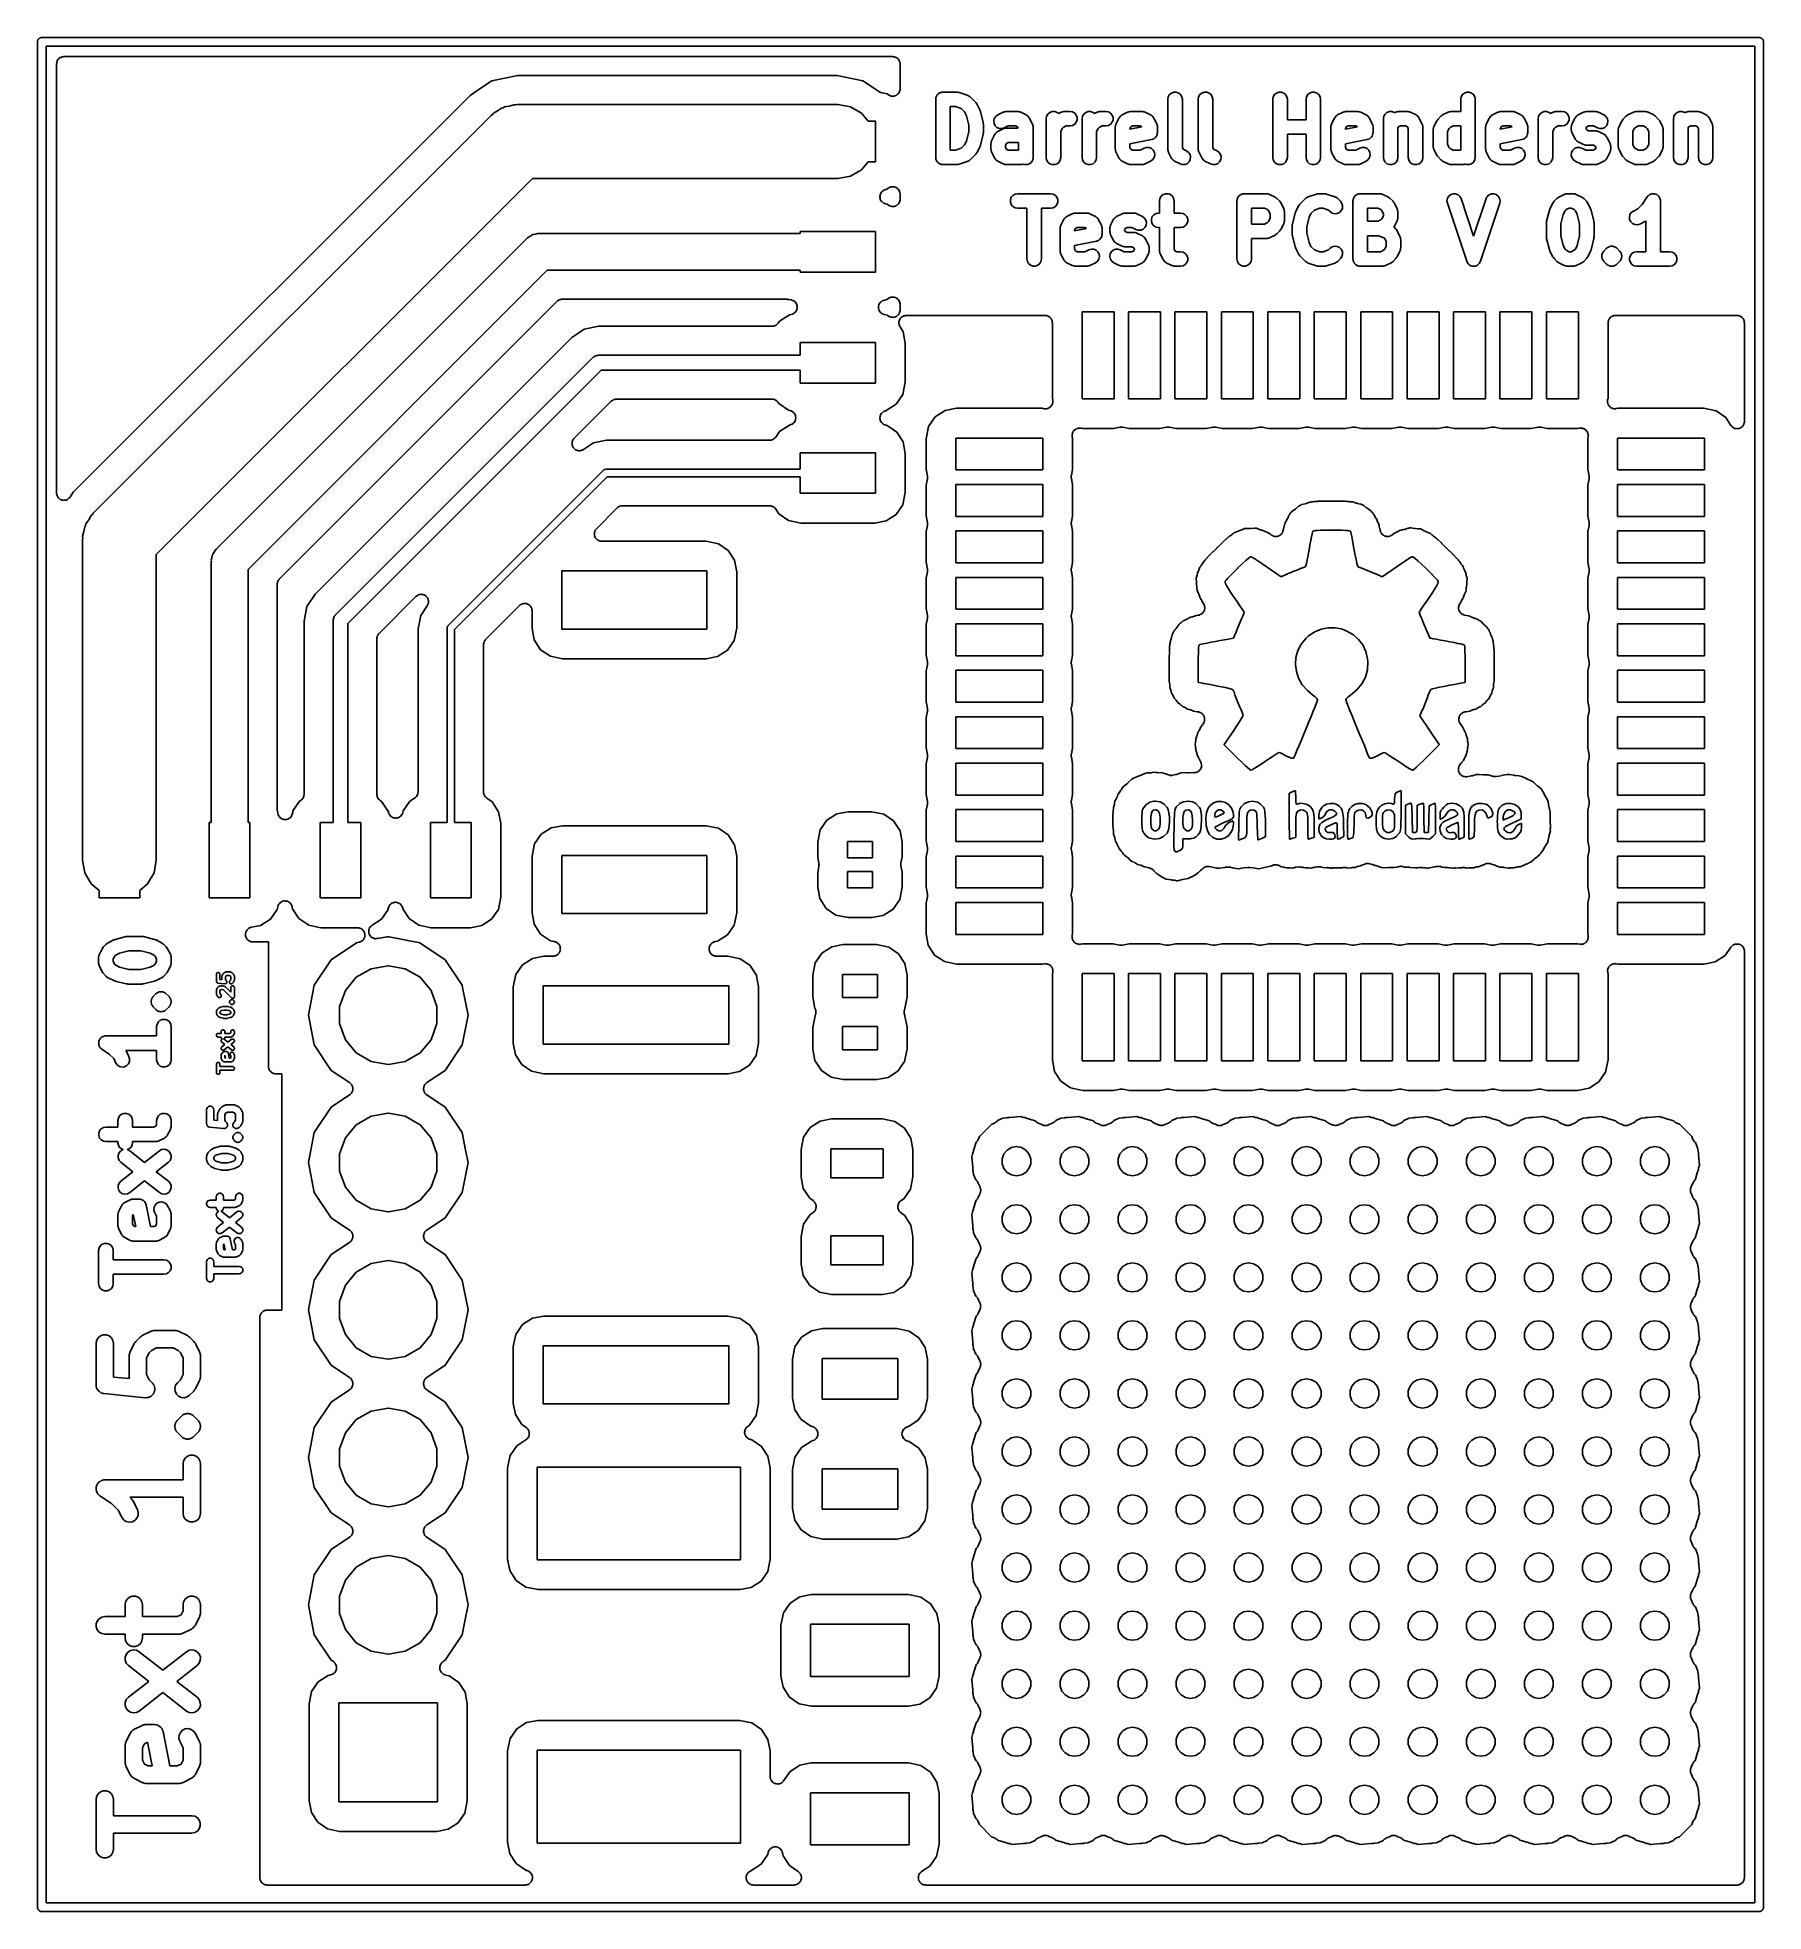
# Model space of a CAD drawing. Extents: x 125.9 to 155.7, y -114.6 to -82.3.
import ezdxf

# ---------------------------------------------------------------- set-up
doc = ezdxf.new("R2010")
doc.units = 0
doc.header["$MEASUREMENT"] = 0
doc.layers.add('BLACK', color=7, linetype='CONTINUOUS')

msp = doc.modelspace()

# ---------------------------------------------------------------- linework, layer by layer
at = {"layer": 'Black'}
for p, q in [((125.909, -82.423), (125.91, -82.4165)), ((125.909, -114.554), (125.909, -82.423)), ((125.91, -82.41), (125.912, -82.4038)), ((125.91, -82.4165), (125.91, -82.41)), ((125.912, -82.4038), (125.914, -82.3973)), ((125.914, -82.3973), (125.917, -82.3917)), ((125.917, -82.3917), (125.919, -82.3855)), ((125.919, -82.3855), (125.923, -82.3805)), ((125.923, -82.3805), (125.927, -82.3748)), ((125.927, -82.3748), (125.932, -82.3706)), ((125.932, -82.3706), (125.936, -82.3655)), ((125.936, -82.3655), (125.941, -82.3623)), ((125.941, -82.3623), (125.947, -82.358)), ((125.947, -82.358), (125.953, -82.3558)), ((125.953, -82.3558), (125.958, -82.3525)), ((125.958, -82.3525), (125.965, -82.3514)), ((125.965, -82.3514), (125.971, -82.3491)), ((125.971, -82.3491), (125.978, -82.3491)), ((125.978, -82.3491), (125.984, -82.348)), ((125.984, -82.348), (155.229, -82.348)), ((155.194, -82.498), (126.059, -82.498)), ((126.059, -82.498), (126.059, -114.479)), ((155.229, -82.498), (155.194, -82.498)), ((155.229, -82.348), (155.575, -82.348)), ((155.5, -82.498), (155.229, -82.498)), ((155.5, -114.479), (155.5, -82.498)), ((155.575, -82.348), (155.581, -82.3491)), ((155.581, -82.3491), (155.588, -82.3491)), ((155.588, -82.3491), (155.594, -82.3514)), ((155.594, -82.3514), (155.601, -82.3525)), ((155.601, -82.3525), (155.606, -82.3558)), ((155.606, -82.3558), (155.612, -82.358)), ((155.612, -82.358), (155.618, -82.3623)), ((155.618, -82.3623), (155.623, -82.3655)), ((155.623, -82.3655), (155.627, -82.3706)), ((155.627, -82.3706), (155.632, -82.3748)), ((155.632, -82.3748), (155.636, -82.3805)), ((155.636, -82.3805), (155.64, -82.3855)), ((155.64, -82.3855), (155.642, -82.3917)), ((155.642, -82.3917), (155.645, -82.3973)), ((155.645, -82.3973), (155.647, -82.4038)), ((155.647, -82.4038), (155.649, -82.41)), ((155.649, -82.41), (155.649, -82.4165)), ((155.649, -82.4165), (155.65, -82.423)), ((155.65, -82.423), (155.65, -114.554)), ((126.238, -82.804), (126.24, -82.7931)), ((126.238, -90.1944), (126.238, -82.804)), ((126.24, -82.7819), (126.244, -82.7715)), ((126.24, -82.7931), (126.24, -82.7819)), ((126.244, -82.7715), (126.246, -82.7606)), ((126.246, -82.7606), (126.251, -82.7509)), ((126.251, -82.7509), (126.255, -82.7405)), ((126.255, -82.7405), (126.262, -82.732)), ((126.262, -82.732), (126.268, -82.7224)), ((126.268, -82.7224), (126.276, -82.7152)), ((126.276, -82.7152), (126.283, -82.7067)), ((126.283, -82.7067), (126.293, -82.7012)), ((126.293, -82.7012), (126.301, -82.694)), ((126.301, -82.694), (126.312, -82.6902)), ((126.312, -82.6902), (126.322, -82.6847)), ((126.322, -82.6847), (126.333, -82.6827)), ((126.333, -82.6827), (126.343, -82.6789)), ((126.343, -82.6789), (126.354, -82.6789)), ((126.354, -82.6789), (126.365, -82.677)), ((126.365, -82.677), (140.646, -82.677)), ((140.646, -82.677), (140.656, -82.6789)), ((140.656, -82.6789), (140.668, -82.6789)), ((140.668, -82.6789), (140.678, -82.6827)), ((140.678, -82.6827), (140.689, -82.6847)), ((140.689, -82.6847), (140.699, -82.6902)), ((140.699, -82.6902), (140.709, -82.694)), ((140.709, -82.694), (140.718, -82.7012)), ((140.718, -82.7012), (140.727, -82.7067)), ((140.727, -82.7067), (140.734, -82.7152)), ((140.734, -82.7152), (140.743, -82.7224)), ((140.743, -82.7224), (140.748, -82.732)), ((140.748, -82.732), (140.756, -82.7405)), ((140.756, -82.7405), (140.759, -82.7509)), ((140.759, -82.7509), (140.765, -82.7606)), ((140.765, -82.7606), (140.767, -82.7715)), ((140.767, -82.7715), (140.771, -82.7819)), ((140.771, -82.7819), (140.771, -82.7931)), ((140.771, -82.7931), (140.773, -82.804)), ((140.773, -82.804), (140.773, -83.2331)), ((133.556, -83.2164), (133.362, -83.3463)), ((133.74, -83.0937), (133.556, -83.2164)), ((134.186, -83.005), (133.74, -83.0937)), ((139.687, -83.005), (134.186, -83.005)), ((140.133, -83.0937), (139.687, -83.005)), ((140.419, -83.2846), (140.133, -83.0937)), ((140.421, -83.2856), (140.419, -83.2846)), ((140.762, -83.2807), (140.761, -83.2854)), ((140.765, -83.2765), (140.762, -83.2807)), ((140.768, -83.2595), (140.765, -83.2765)), ((140.772, -83.2427), (140.768, -83.2595)), ((140.773, -83.2331), (140.772, -83.2378)), ((140.772, -83.2378), (140.772, -83.2427)), ((133.362, -83.3463), (126.526, -90.1816)), ((133.837, -83.6121), (133.905, -83.5645)), ((133.905, -83.5645), (133.932, -83.5573)), ((133.932, -83.5573), (133.956, -83.5433)), ((133.956, -83.5433), (134.038, -83.5289)), ((134.038, -83.5289), (134.118, -83.5074)), ((134.118, -83.5074), (134.145, -83.5099)), ((134.145, -83.5099), (134.173, -83.505)), ((134.173, -83.505), (139.7, -83.505)), ((139.7, -83.505), (139.917, -83.5433)), ((139.917, -83.5433), (140.108, -83.6536)), ((140.423, -83.2873), (140.421, -83.2856)), ((140.442, -83.2945), (140.423, -83.2873)), ((140.459, -83.3024), (140.442, -83.2945)), ((140.462, -83.3025), (140.459, -83.3024)), ((140.464, -83.3035), (140.462, -83.3025)), ((140.548, -83.3205), (140.464, -83.3035)), ((140.574, -83.3379), (140.548, -83.3205)), ((140.578, -83.3399), (140.574, -83.3379)), ((140.582, -83.343), (140.578, -83.3399)), ((140.598, -83.349), (140.582, -83.343)), ((140.614, -83.3561), (140.598, -83.349)), ((140.619, -83.3565), (140.614, -83.3561)), ((140.623, -83.3581), (140.619, -83.3565)), ((140.641, -83.3581), (140.623, -83.3581)), ((140.658, -83.3594), (140.641, -83.3581)), ((140.663, -83.3581), (140.658, -83.3594)), ((140.668, -83.3581), (140.663, -83.3581)), ((140.684, -83.3522), (140.668, -83.3581)), ((140.701, -83.3475), (140.684, -83.3522)), ((140.704, -83.3447), (140.701, -83.3475)), ((140.709, -83.343), (140.704, -83.3447)), ((140.722, -83.3319), (140.709, -83.343)), ((140.736, -83.3218), (140.722, -83.3319)), ((140.739, -83.3178), (140.736, -83.3218)), ((140.743, -83.3147), (140.739, -83.3178)), ((140.751, -83.2997), (140.743, -83.3147)), ((140.761, -83.2854), (140.751, -83.2997)), ((141.386, -83.4134), (141.388, -83.4026)), ((141.386, -84.4134), (141.386, -83.4134)), ((141.388, -83.3917), (141.391, -83.3814)), ((141.388, -83.4026), (141.388, -83.3917)), ((141.391, -83.3814), (141.393, -83.3706)), ((141.393, -83.3706), (141.399, -83.3612)), ((141.399, -83.3612), (141.402, -83.3509)), ((141.402, -83.3509), (141.409, -83.3425)), ((141.409, -83.3425), (141.415, -83.333)), ((141.415, -83.333), (141.423, -83.326)), ((141.423, -83.326), (141.43, -83.3176)), ((141.43, -83.3176), (141.44, -83.3122)), ((141.44, -83.3122), (141.448, -83.3051)), ((141.448, -83.3051), (141.458, -83.3014)), ((141.458, -83.3014), (141.468, -83.2959)), ((141.468, -83.2959), (141.479, -83.294)), ((141.479, -83.294), (141.489, -83.2903)), ((141.489, -83.2903), (141.5, -83.2903)), ((141.5, -83.2903), (141.511, -83.2884)), ((141.511, -83.2884), (141.749, -83.2884)), ((141.636, -83.5384), (141.636, -84.2884)), ((141.728, -83.5384), (141.636, -83.5384)), ((141.824, -83.5703), (141.728, -83.5384)), ((141.749, -83.2884), (141.768, -83.2919)), ((141.768, -83.2919), (141.788, -83.2948)), ((141.788, -83.2948), (141.931, -83.3424)), ((141.884, -83.6303), (141.824, -83.5703)), ((141.931, -83.3424), (141.937, -83.3458)), ((141.937, -83.3458), (141.944, -83.3477)), ((141.944, -83.3477), (141.956, -83.3561)), ((141.956, -83.3561), (141.969, -83.3631)), ((141.969, -83.3631), (141.974, -83.3685)), ((141.974, -83.3685), (141.98, -83.3726)), ((141.98, -83.3726), (142.075, -83.4678)), ((142.075, -83.4678), (142.087, -83.4843)), ((142.087, -83.4843), (142.099, -83.5003)), ((142.099, -83.5003), (142.146, -83.5956)), ((142.146, -83.5956), (142.15, -83.6087)), ((145.386, -83.4134), (145.393, -83.3706)), ((145.386, -84.2705), (145.386, -83.4134)), ((145.393, -83.3706), (145.415, -83.333)), ((145.415, -83.333), (145.448, -83.3051)), ((145.448, -83.3051), (145.489, -83.2903)), ((145.489, -83.2903), (145.532, -83.2903)), ((145.532, -83.2903), (145.573, -83.3051)), ((145.573, -83.3051), (145.606, -83.333)), ((145.606, -83.333), (145.628, -83.3706)), ((145.628, -83.3706), (145.636, -83.4134)), ((145.636, -83.4134), (145.636, -84.241)), ((145.909, -83.4134), (145.917, -83.3706)), ((145.909, -84.2705), (145.909, -83.4134)), ((145.917, -83.3706), (145.939, -83.333)), ((145.939, -83.333), (145.972, -83.3051)), ((145.972, -83.3051), (146.013, -83.2903)), ((146.013, -83.2903), (146.056, -83.2903)), ((146.056, -83.2903), (146.097, -83.3051)), ((146.097, -83.3051), (146.13, -83.333)), ((146.13, -83.333), (146.152, -83.3706)), ((146.152, -83.3706), (146.159, -83.4134)), ((146.159, -83.4134), (146.159, -84.241)), ((147.195, -83.4134), (147.203, -83.3706)), ((147.195, -84.4134), (147.195, -83.4134)), ((147.203, -83.3706), (147.224, -83.333)), ((147.224, -83.333), (147.258, -83.3051)), ((147.258, -83.3051), (147.298, -83.2903)), ((147.298, -83.2903), (147.342, -83.2903)), ((147.342, -83.2903), (147.383, -83.3051)), ((147.383, -83.3051), (147.416, -83.333)), ((147.416, -83.333), (147.438, -83.3706)), ((147.438, -83.3706), (147.445, -83.4134)), ((147.445, -83.4134), (147.445, -83.7646)), ((147.767, -83.4134), (147.774, -83.3706)), ((147.767, -83.7646), (147.767, -83.4134)), ((147.774, -83.3706), (147.796, -83.333)), ((147.796, -83.333), (147.829, -83.3051)), ((147.829, -83.3051), (147.87, -83.2903)), ((147.87, -83.2903), (147.913, -83.2903)), ((147.913, -83.2903), (147.954, -83.3051)), ((147.954, -83.3051), (147.987, -83.333)), ((147.987, -83.333), (148.009, -83.3706)), ((148.009, -83.3706), (148.017, -83.4134)), ((148.017, -83.4134), (148.017, -84.4134)), ((150.433, -83.4134), (150.441, -83.3706)), ((150.433, -83.6217), (150.433, -83.4134)), ((150.441, -83.3706), (150.462, -83.333)), ((150.462, -83.333), (150.496, -83.3051)), ((150.496, -83.3051), (150.537, -83.2903)), ((150.537, -83.2903), (150.58, -83.2903)), ((150.58, -83.2903), (150.621, -83.3051)), ((150.621, -83.3051), (150.654, -83.333)), ((150.654, -83.333), (150.676, -83.3706)), ((150.676, -83.3706), (150.683, -83.4134)), ((150.683, -83.4134), (150.683, -84.4134)), ((126.871, -90.544), (133.724, -83.691)), ((133.724, -83.691), (133.747, -83.675)), ((133.747, -83.675), (133.765, -83.6536)), ((133.765, -83.6536), (133.837, -83.6121)), ((140.108, -83.6536), (140.223, -83.79)), ((140.223, -83.79), (140.35, -83.79)), ((140.35, -83.79), (140.35, -84.49)), ((141.916, -83.6951), (141.884, -83.6303)), ((141.957, -83.8573), (141.916, -83.6951)), ((141.957, -83.9694), (141.957, -83.8573)), ((142.15, -83.6087), (142.156, -83.6212)), ((142.156, -83.6212), (142.203, -83.8116)), ((142.203, -83.8116), (142.204, -83.8269)), ((142.204, -83.8269), (142.207, -83.842)), ((142.207, -83.842), (142.207, -83.9848)), ((142.386, -83.7868), (142.396, -83.7446)), ((142.391, -83.83), (142.386, -83.7868)), ((142.41, -83.8688), (142.391, -83.83)), ((142.396, -83.7446), (142.42, -83.7084)), ((142.442, -83.8986), (142.41, -83.8688)), ((142.42, -83.7084), (142.455, -83.6825)), ((142.482, -83.9159), (142.442, -83.8986)), ((142.455, -83.6825), (142.55, -83.6349)), ((142.455, -83.9682), (142.55, -83.9206)), ((142.525, -83.9185), (142.482, -83.9159)), ((142.567, -83.9061), (142.525, -83.9185)), ((142.55, -83.6349), (142.557, -83.6329)), ((142.55, -83.9206), (142.557, -83.9186)), ((142.557, -83.6329), (142.563, -83.6293)), ((142.557, -83.9186), (142.563, -83.915)), ((142.563, -83.6293), (142.578, -83.6267)), ((142.563, -83.915), (142.578, -83.9124)), ((142.635, -83.8717), (142.567, -83.9061)), ((142.578, -83.6267), (142.592, -83.6225)), ((142.578, -83.9124), (142.592, -83.9082)), ((142.592, -83.6225), (142.599, -83.623)), ((142.592, -83.9082), (142.599, -83.9087)), ((142.599, -83.623), (142.606, -83.6217)), ((142.599, -83.9087), (142.606, -83.9074)), ((142.606, -83.6217), (142.796, -83.6217)), ((142.606, -83.9074), (142.808, -83.9074)), ((142.767, -83.8717), (142.635, -83.8717)), ((142.798, -83.8875), (142.767, -83.8717)), ((142.796, -83.6217), (142.803, -83.623)), ((142.808, -83.9074), (142.798, -83.8875)), ((142.803, -83.623), (142.811, -83.6225)), ((142.811, -83.6225), (142.825, -83.6267)), ((142.825, -83.6267), (142.839, -83.6293)), ((142.839, -83.6293), (142.845, -83.6329)), ((142.845, -83.6329), (142.852, -83.6349)), ((142.852, -83.6349), (142.947, -83.6825)), ((142.947, -83.6825), (142.962, -83.6935)), ((142.962, -83.6935), (142.978, -83.7036)), ((142.978, -83.7036), (142.98, -83.7063)), ((142.98, -83.7063), (142.982, -83.7084)), ((142.982, -83.7084), (142.992, -83.7237)), ((142.992, -83.7237), (143.003, -83.7384)), ((143.003, -83.7384), (143.051, -83.8337)), ((143.051, -83.8337), (143.053, -83.8406)), ((143.053, -83.8406), (143.057, -83.8468)), ((143.057, -83.8468), (143.059, -83.8612)), ((143.059, -83.8612), (143.063, -83.8753)), ((143.063, -83.8753), (143.063, -83.8825)), ((143.063, -83.8825), (143.064, -83.8896)), ((143.064, -83.8896), (143.064, -84.4134)), ((143.29, -83.7467), (143.298, -83.704)), ((143.29, -84.4134), (143.29, -83.7467)), ((143.298, -83.704), (143.32, -83.6664)), ((143.32, -83.6664), (143.353, -83.6385)), ((143.353, -83.6385), (143.394, -83.6236)), ((143.394, -83.6236), (143.437, -83.6236)), ((143.437, -83.6236), (143.478, -83.6385)), ((143.478, -83.6385), (143.502, -83.6588)), ((143.502, -83.6588), (143.55, -83.6349)), ((143.566, -83.916), (143.54, -83.9667)), ((143.55, -83.6349), (143.557, -83.6329)), ((143.557, -83.6329), (143.563, -83.6293)), ((143.563, -83.6293), (143.578, -83.6267)), ((143.585, -83.8971), (143.566, -83.916)), ((143.578, -83.6267), (143.592, -83.6225)), ((143.635, -83.8717), (143.585, -83.8971)), ((143.592, -83.6225), (143.599, -83.623)), ((143.599, -83.623), (143.606, -83.6217)), ((143.606, -83.6217), (143.701, -83.6217)), ((143.701, -83.8717), (143.635, -83.8717)), ((143.701, -83.6217), (143.744, -83.6293)), ((143.744, -83.8642), (143.701, -83.8717)), ((143.744, -83.6293), (143.781, -83.651)), ((143.781, -83.8425), (143.744, -83.8642)), ((143.781, -83.651), (143.809, -83.6842)), ((143.809, -83.8092), (143.781, -83.8425)), ((143.809, -83.6842), (143.824, -83.725)), ((143.824, -83.7684), (143.809, -83.8092)), ((143.824, -83.725), (143.824, -83.7684)), ((143.909, -83.7467), (143.917, -83.704)), ((143.909, -84.4134), (143.909, -83.7467)), ((143.917, -83.704), (143.939, -83.6664)), ((143.939, -83.6664), (143.972, -83.6385)), ((143.972, -83.6385), (144.013, -83.6236)), ((144.013, -83.6236), (144.056, -83.6236)), ((144.056, -83.6236), (144.097, -83.6385)), ((144.097, -83.6385), (144.121, -83.6588)), ((144.121, -83.6588), (144.169, -83.6349)), ((144.185, -83.916), (144.159, -83.9667)), ((144.169, -83.6349), (144.176, -83.6329)), ((144.176, -83.6329), (144.182, -83.6293)), ((144.182, -83.6293), (144.197, -83.6267)), ((144.204, -83.8971), (144.185, -83.916)), ((144.197, -83.6267), (144.211, -83.6225)), ((144.254, -83.8717), (144.204, -83.8971)), ((144.211, -83.6225), (144.218, -83.623)), ((144.218, -83.623), (144.225, -83.6217)), ((144.225, -83.6217), (144.32, -83.6217)), ((144.32, -83.8717), (144.254, -83.8717)), ((144.32, -83.6217), (144.363, -83.6293)), ((144.363, -83.8642), (144.32, -83.8717)), ((144.363, -83.6293), (144.4, -83.651)), ((144.4, -83.8425), (144.363, -83.8642)), ((144.4, -83.651), (144.428, -83.6842)), ((144.428, -83.8092), (144.4, -83.8425)), ((144.428, -83.6842), (144.443, -83.725)), ((144.443, -83.7684), (144.428, -83.8092)), ((144.443, -83.725), (144.443, -83.7684)), ((144.481, -83.8896), (144.482, -83.8825)), ((144.481, -84.2705), (144.481, -83.8896)), ((144.482, -83.8753), (144.486, -83.8612)), ((144.482, -83.8825), (144.482, -83.8753)), ((144.486, -83.8612), (144.488, -83.8468)), ((144.488, -83.8468), (144.492, -83.8406)), ((144.492, -83.8406), (144.494, -83.8337)), ((144.494, -83.8337), (144.542, -83.7384)), ((144.542, -83.7384), (144.553, -83.7237)), ((144.553, -83.7237), (144.563, -83.7084)), ((144.563, -83.7084), (144.565, -83.7063)), ((144.565, -83.7063), (144.568, -83.7036)), ((144.568, -83.7036), (144.583, -83.6934)), ((144.583, -83.6934), (144.598, -83.6825)), ((144.598, -83.6825), (144.693, -83.6349)), ((144.693, -83.6349), (144.7, -83.6329)), ((144.7, -83.6329), (144.706, -83.6293)), ((144.706, -83.6293), (144.72, -83.6267)), ((144.72, -83.6267), (144.734, -83.6225)), ((144.731, -83.9276), (144.938, -83.8861)), ((144.747, -83.8875), (144.731, -83.9191)), ((144.731, -83.9191), (144.731, -83.9276)), ((144.734, -83.6225), (144.742, -83.623)), ((144.742, -83.623), (144.749, -83.6217)), ((144.778, -83.8717), (144.747, -83.8875)), ((144.749, -83.6217), (144.939, -83.6217)), ((144.91, -83.8717), (144.778, -83.8717)), ((144.938, -83.8861), (144.91, -83.8717)), ((144.939, -83.6217), (144.946, -83.623)), ((144.946, -83.623), (144.953, -83.6225)), ((144.953, -83.6225), (144.968, -83.6267)), ((144.968, -83.6267), (144.982, -83.6293)), ((144.982, -83.6293), (144.988, -83.6329)), ((144.988, -83.6329), (144.995, -83.6349)), ((144.995, -83.6349), (145.09, -83.6825)), ((145.09, -83.6825), (145.105, -83.6935)), ((145.105, -83.6935), (145.12, -83.7036)), ((145.12, -83.7036), (145.122, -83.7063)), ((145.122, -83.7063), (145.125, -83.7084)), ((145.125, -83.7084), (145.135, -83.7237)), ((145.135, -83.7237), (145.146, -83.7384)), ((145.146, -83.7384), (145.194, -83.8337)), ((145.194, -83.8337), (145.196, -83.8406)), ((145.196, -83.8406), (145.2, -83.8468)), ((145.2, -83.8468), (145.202, -83.8612)), ((145.202, -83.8612), (145.206, -83.8753)), ((145.206, -83.8753), (145.206, -83.8825)), ((145.206, -83.8825), (145.207, -83.8896)), ((145.207, -83.8896), (145.207, -83.9848)), ((147.445, -83.7646), (147.767, -83.7646)), ((148.195, -83.8896), (148.196, -83.8825)), ((148.195, -84.2705), (148.195, -83.8896)), ((148.196, -83.8753), (148.2, -83.8612)), ((148.196, -83.8825), (148.196, -83.8753)), ((148.2, -83.8612), (148.203, -83.8468)), ((148.203, -83.8468), (148.206, -83.8406)), ((148.206, -83.8406), (148.208, -83.8337)), ((148.208, -83.8337), (148.256, -83.7384)), ((148.256, -83.7384), (148.267, -83.7237)), ((148.267, -83.7237), (148.277, -83.7084)), ((148.277, -83.7084), (148.28, -83.7063)), ((148.28, -83.7063), (148.282, -83.7036)), ((148.282, -83.7036), (148.297, -83.6934)), ((148.297, -83.6934), (148.312, -83.6825)), ((148.312, -83.6825), (148.407, -83.6349)), ((148.407, -83.6349), (148.414, -83.6329)), ((148.414, -83.6329), (148.42, -83.6293)), ((148.42, -83.6293), (148.435, -83.6267)), ((148.435, -83.6267), (148.449, -83.6225)), ((148.445, -83.9276), (148.653, -83.8861)), ((148.461, -83.8875), (148.445, -83.9191)), ((148.445, -83.9191), (148.445, -83.9276)), ((148.449, -83.6225), (148.456, -83.623)), ((148.456, -83.623), (148.463, -83.6217)), ((148.493, -83.8717), (148.461, -83.8875)), ((148.463, -83.6217), (148.653, -83.6217)), ((148.624, -83.8717), (148.493, -83.8717)), ((148.653, -83.8861), (148.624, -83.8717)), ((148.653, -83.6217), (148.661, -83.623)), ((148.661, -83.623), (148.668, -83.6225)), ((148.668, -83.6225), (148.682, -83.6267)), ((148.682, -83.6267), (148.696, -83.6293)), ((148.696, -83.6293), (148.702, -83.6329)), ((148.702, -83.6329), (148.709, -83.6349)), ((148.709, -83.6349), (148.805, -83.6825)), ((148.805, -83.6825), (148.819, -83.6935)), ((148.819, -83.6935), (148.835, -83.7036)), ((148.835, -83.7036), (148.837, -83.7063)), ((148.837, -83.7063), (148.839, -83.7084)), ((148.839, -83.7084), (148.85, -83.7237)), ((148.85, -83.7237), (148.861, -83.7384)), ((148.861, -83.7384), (148.908, -83.8337)), ((148.908, -83.8337), (148.91, -83.8406)), ((148.91, -83.8406), (148.914, -83.8468)), ((148.914, -83.8468), (148.916, -83.8612)), ((148.916, -83.8612), (148.921, -83.8753)), ((148.921, -83.8753), (148.92, -83.8825)), ((148.92, -83.8825), (148.921, -83.8896)), ((148.921, -83.8896), (148.921, -83.9848)), ((149.1, -83.7467), (149.107, -83.704)), ((149.1, -84.4134), (149.1, -83.7467)), ((149.107, -83.704), (149.129, -83.6664)), ((149.129, -83.6664), (149.162, -83.6385)), ((149.162, -83.6385), (149.203, -83.6236)), ((149.203, -83.6236), (149.247, -83.6236)), ((149.247, -83.6236), (149.287, -83.6385)), ((149.287, -83.6385), (149.294, -83.6439)), ((149.294, -83.6439), (149.312, -83.6349)), ((149.312, -83.6349), (149.319, -83.6329)), ((149.319, -83.6329), (149.325, -83.6293)), ((149.325, -83.6293), (149.339, -83.6267)), ((149.339, -83.6267), (149.353, -83.6225)), ((149.397, -83.8717), (149.35, -83.8954)), ((149.35, -83.8954), (149.35, -84.4134)), ((149.353, -83.6225), (149.361, -83.623)), ((149.361, -83.623), (149.368, -83.6217)), ((149.368, -83.6217), (149.511, -83.6217)), ((149.481, -83.8717), (149.397, -83.8717)), ((149.513, -83.8875), (149.481, -83.8717)), ((149.511, -83.6217), (149.518, -83.623)), ((149.528, -83.9191), (149.513, -83.8875)), ((149.518, -83.623), (149.525, -83.6225)), ((149.525, -83.6225), (149.539, -83.6267)), ((149.528, -84.4134), (149.528, -83.9191)), ((149.539, -83.6267), (149.553, -83.6293)), ((149.553, -83.6293), (149.56, -83.6329)), ((149.56, -83.6329), (149.567, -83.6349)), ((149.567, -83.6349), (149.662, -83.6825)), ((149.662, -83.6825), (149.676, -83.6935)), ((149.676, -83.6935), (149.692, -83.7036)), ((149.692, -83.7036), (149.694, -83.7063)), ((149.694, -83.7063), (149.697, -83.7084)), ((149.697, -83.7084), (149.707, -83.7237)), ((149.707, -83.7237), (149.718, -83.7384)), ((149.718, -83.7384), (149.765, -83.8337)), ((149.765, -83.8337), (149.767, -83.8406)), ((149.767, -83.8406), (149.771, -83.8468)), ((149.771, -83.8468), (149.773, -83.8612)), ((149.773, -83.8612), (149.778, -83.8753)), ((149.778, -83.8753), (149.777, -83.8825)), ((149.777, -83.8825), (149.778, -83.8896)), ((149.778, -83.8896), (149.778, -84.4134)), ((149.957, -83.9372), (149.958, -83.9301)), ((149.958, -83.9229), (149.962, -83.9089)), ((149.958, -83.9301), (149.958, -83.9229)), ((149.962, -83.9089), (149.965, -83.8944)), ((149.965, -83.8944), (149.968, -83.8882)), ((149.968, -83.8882), (149.97, -83.8813)), ((149.97, -83.8813), (150.018, -83.7861)), ((150.018, -83.7861), (150.03, -83.7699)), ((150.03, -83.7699), (150.041, -83.7536)), ((150.041, -83.7536), (150.089, -83.7059)), ((150.089, -83.7059), (150.105, -83.6944)), ((150.105, -83.6944), (150.121, -83.6825)), ((150.121, -83.6825), (150.217, -83.6349)), ((150.232, -83.916), (150.207, -83.9667)), ((150.217, -83.6349), (150.224, -83.6329)), ((150.224, -83.6329), (150.23, -83.6293)), ((150.23, -83.6293), (150.244, -83.6267)), ((150.251, -83.8971), (150.232, -83.916)), ((150.244, -83.6267), (150.258, -83.6225)), ((150.302, -83.8717), (150.251, -83.8971)), ((150.258, -83.6225), (150.265, -83.623)), ((150.265, -83.623), (150.273, -83.6217)), ((150.273, -83.6217), (150.433, -83.6217)), ((150.433, -83.8717), (150.302, -83.8717)), ((150.433, -84.2884), (150.433, -83.8717)), ((150.862, -83.8896), (150.863, -83.8825)), ((150.862, -84.2705), (150.862, -83.8896)), ((150.863, -83.8753), (150.867, -83.8612)), ((150.863, -83.8825), (150.863, -83.8753)), ((150.867, -83.8612), (150.869, -83.8468)), ((150.869, -83.8468), (150.873, -83.8406)), ((150.873, -83.8406), (150.875, -83.8337)), ((150.875, -83.8337), (150.923, -83.7384)), ((150.923, -83.7384), (150.934, -83.7237)), ((150.934, -83.7237), (150.944, -83.7084)), ((150.944, -83.7084), (150.946, -83.7063)), ((150.946, -83.7063), (150.948, -83.7036)), ((150.948, -83.7036), (150.964, -83.6934)), ((150.964, -83.6934), (150.979, -83.6825)), ((150.979, -83.6825), (151.074, -83.6349)), ((151.074, -83.6349), (151.081, -83.6329)), ((151.081, -83.6329), (151.087, -83.6293)), ((151.087, -83.6293), (151.101, -83.6267)), ((151.101, -83.6267), (151.115, -83.6225)), ((151.112, -83.9276), (151.319, -83.8861)), ((151.128, -83.8875), (151.112, -83.9191)), ((151.112, -83.9191), (151.112, -83.9276)), ((151.115, -83.6225), (151.123, -83.623)), ((151.123, -83.623), (151.13, -83.6217)), ((151.159, -83.8717), (151.128, -83.8875)), ((151.13, -83.6217), (151.32, -83.6217)), ((151.291, -83.8717), (151.159, -83.8717)), ((151.319, -83.8861), (151.291, -83.8717)), ((151.32, -83.6217), (151.327, -83.623)), ((151.327, -83.623), (151.334, -83.6225)), ((151.334, -83.6225), (151.348, -83.6267)), ((151.348, -83.6267), (151.363, -83.6293)), ((151.363, -83.6293), (151.369, -83.6329)), ((151.369, -83.6329), (151.376, -83.6349)), ((151.376, -83.6349), (151.471, -83.6825)), ((151.471, -83.6825), (151.486, -83.6935)), ((151.486, -83.6935), (151.501, -83.7036)), ((151.501, -83.7036), (151.503, -83.7063)), ((151.503, -83.7063), (151.506, -83.7084)), ((151.506, -83.7084), (151.516, -83.7237)), ((151.516, -83.7237), (151.527, -83.7384)), ((151.527, -83.7384), (151.575, -83.8337)), ((151.575, -83.8337), (151.577, -83.8406)), ((151.577, -83.8406), (151.58, -83.8468)), ((151.58, -83.8468), (151.583, -83.8612)), ((151.583, -83.8612), (151.587, -83.8753)), ((151.587, -83.8753), (151.587, -83.8825)), ((151.587, -83.8825), (151.588, -83.8896)), ((151.588, -83.8896), (151.588, -83.9848)), ((151.767, -83.7467), (151.774, -83.704)), ((151.767, -84.4134), (151.767, -83.7467)), ((151.774, -83.704), (151.796, -83.6664)), ((151.796, -83.6664), (151.829, -83.6385)), ((151.829, -83.6385), (151.87, -83.6236)), ((151.87, -83.6236), (151.913, -83.6236)), ((151.913, -83.6236), (151.954, -83.6385)), ((151.954, -83.6385), (151.978, -83.6588)), ((151.978, -83.6588), (152.026, -83.6349)), ((152.042, -83.916), (152.017, -83.9667)), ((152.026, -83.6349), (152.033, -83.6329)), ((152.033, -83.6329), (152.039, -83.6293)), ((152.039, -83.6293), (152.054, -83.6267)), ((152.061, -83.8971), (152.042, -83.916)), ((152.054, -83.6267), (152.068, -83.6225)), ((152.112, -83.8717), (152.061, -83.8971)), ((152.068, -83.6225), (152.075, -83.623)), ((152.075, -83.623), (152.082, -83.6217)), ((152.082, -83.6217), (152.177, -83.6217)), ((152.177, -83.8717), (152.112, -83.8717)), ((152.177, -83.6217), (152.22, -83.6293)), ((152.22, -83.8642), (152.177, -83.8717)), ((152.22, -83.6293), (152.258, -83.651)), ((152.258, -83.8425), (152.22, -83.8642)), ((152.258, -83.651), (152.286, -83.6842)), ((152.286, -83.8092), (152.258, -83.8425)), ((152.286, -83.6842), (152.3, -83.725)), ((152.3, -83.7684), (152.286, -83.8092)), ((152.3, -83.725), (152.3, -83.7684)), ((152.338, -83.8896), (152.339, -83.8825)), ((152.338, -83.9372), (152.338, -83.8896)), ((152.339, -83.8753), (152.343, -83.8612)), ((152.339, -83.8825), (152.339, -83.8753)), ((152.343, -83.8612), (152.346, -83.8468)), ((152.346, -83.8468), (152.349, -83.8406)), ((152.349, -83.8406), (152.351, -83.8337)), ((152.351, -83.8337), (152.399, -83.7384)), ((152.399, -83.7384), (152.41, -83.7237)), ((152.41, -83.7237), (152.42, -83.7084)), ((152.42, -83.7084), (152.423, -83.7063)), ((152.423, -83.7063), (152.425, -83.7036)), ((152.425, -83.7036), (152.44, -83.6934)), ((152.44, -83.6934), (152.455, -83.6825)), ((152.455, -83.6825), (152.55, -83.6349)), ((152.55, -83.6349), (152.557, -83.6329)), ((152.557, -83.6329), (152.563, -83.6293)), ((152.563, -83.6293), (152.578, -83.6267)), ((152.578, -83.6267), (152.592, -83.6225)), ((152.604, -83.8875), (152.591, -83.9134)), ((152.591, -83.9134), (152.604, -83.9393)), ((152.592, -83.6225), (152.599, -83.623)), ((152.599, -83.623), (152.606, -83.6217)), ((152.635, -83.8717), (152.604, -83.8875)), ((152.606, -83.6217), (152.749, -83.6217)), ((152.719, -83.8717), (152.635, -83.8717)), ((152.788, -83.9061), (152.719, -83.8717)), ((152.749, -83.6217), (152.756, -83.623)), ((152.756, -83.623), (152.763, -83.6225)), ((152.763, -83.6225), (152.777, -83.6267)), ((152.777, -83.6267), (152.791, -83.6293)), ((152.83, -83.9185), (152.788, -83.9061)), ((152.791, -83.6293), (152.798, -83.6329)), ((152.798, -83.6329), (152.805, -83.6349)), ((152.805, -83.6349), (152.9, -83.6825)), ((152.873, -83.9159), (152.83, -83.9185)), ((152.913, -83.8986), (152.873, -83.9159)), ((152.9, -83.6825), (152.935, -83.7084)), ((152.944, -83.8688), (152.913, -83.8986)), ((152.935, -83.7084), (152.959, -83.7446)), ((152.964, -83.83), (152.944, -83.8688)), ((152.959, -83.7446), (152.969, -83.7868)), ((152.969, -83.7868), (152.964, -83.83)), ((153.148, -83.9229), (153.153, -83.9089)), ((153.149, -83.9301), (153.148, -83.9229)), ((153.148, -83.9372), (153.149, -83.9301)), ((153.153, -83.9089), (153.155, -83.8944)), ((153.155, -83.8944), (153.159, -83.8882)), ((153.159, -83.8882), (153.161, -83.8813)), ((153.161, -83.8813), (153.208, -83.7861)), ((153.208, -83.7861), (153.22, -83.7699)), ((153.22, -83.7699), (153.232, -83.7536)), ((153.232, -83.7536), (153.279, -83.7059)), ((153.279, -83.7059), (153.296, -83.6944)), ((153.296, -83.6944), (153.312, -83.6825)), ((153.312, -83.6825), (153.407, -83.6349)), ((153.423, -83.916), (153.398, -83.9667)), ((153.407, -83.6349), (153.414, -83.6329)), ((153.414, -83.6329), (153.42, -83.6293)), ((153.42, -83.6293), (153.435, -83.6267)), ((153.442, -83.8971), (153.423, -83.916)), ((153.435, -83.6267), (153.449, -83.6225)), ((153.493, -83.8717), (153.442, -83.8971)), ((153.449, -83.6225), (153.456, -83.623)), ((153.456, -83.623), (153.463, -83.6217)), ((153.463, -83.6217), (153.606, -83.6217)), ((153.576, -83.8717), (153.493, -83.8717)), ((153.627, -83.8971), (153.576, -83.8717)), ((153.606, -83.6217), (153.613, -83.623)), ((153.613, -83.623), (153.62, -83.6225)), ((153.62, -83.6225), (153.634, -83.6267)), ((153.646, -83.916), (153.627, -83.8971)), ((153.634, -83.6267), (153.649, -83.6293)), ((153.671, -83.9667), (153.646, -83.916)), ((153.649, -83.6293), (153.655, -83.6329)), ((153.655, -83.6329), (153.662, -83.6349)), ((153.662, -83.6349), (153.757, -83.6825)), ((153.757, -83.6825), (153.773, -83.6945)), ((153.773, -83.6945), (153.789, -83.7059)), ((153.789, -83.7059), (153.837, -83.7536)), ((153.837, -83.7536), (153.849, -83.77)), ((153.849, -83.77), (153.861, -83.7861)), ((153.861, -83.7861), (153.908, -83.8813)), ((153.908, -83.8813), (153.91, -83.8882)), ((153.91, -83.8882), (153.914, -83.8944)), ((153.914, -83.8944), (153.916, -83.9089)), ((153.916, -83.9089), (153.921, -83.9229)), ((153.921, -83.9229), (153.92, -83.9301)), ((153.92, -83.9301), (153.921, -83.9372)), ((154.1, -83.7467), (154.107, -83.704)), ((154.1, -84.4134), (154.1, -83.7467)), ((154.107, -83.704), (154.129, -83.6664)), ((154.129, -83.6664), (154.162, -83.6385)), ((154.162, -83.6385), (154.203, -83.6236)), ((154.203, -83.6236), (154.247, -83.6236)), ((154.247, -83.6236), (154.287, -83.6385)), ((154.287, -83.6385), (154.294, -83.6439)), ((154.294, -83.6439), (154.312, -83.6349)), ((154.312, -83.6349), (154.319, -83.6329)), ((154.319, -83.6329), (154.325, -83.6293)), ((154.325, -83.6293), (154.339, -83.6267)), ((154.339, -83.6267), (154.353, -83.6225)), ((154.397, -83.8717), (154.35, -83.8954)), ((154.35, -83.8954), (154.35, -84.4134)), ((154.353, -83.6225), (154.361, -83.623)), ((154.361, -83.623), (154.368, -83.6217)), ((154.368, -83.6217), (154.511, -83.6217)), ((154.481, -83.8717), (154.397, -83.8717)), ((154.513, -83.8875), (154.481, -83.8717)), ((154.511, -83.6217), (154.518, -83.623)), ((154.528, -83.9191), (154.513, -83.8875)), ((154.518, -83.623), (154.525, -83.6225)), ((154.525, -83.6225), (154.539, -83.6267)), ((154.528, -84.4134), (154.528, -83.9191)), ((154.539, -83.6267), (154.553, -83.6293)), ((154.553, -83.6293), (154.56, -83.6329)), ((154.56, -83.6329), (154.567, -83.6349)), ((154.567, -83.6349), (154.662, -83.6825)), ((154.662, -83.6825), (154.676, -83.6935)), ((154.676, -83.6935), (154.692, -83.7036)), ((154.692, -83.7036), (154.694, -83.7063)), ((154.694, -83.7063), (154.697, -83.7084)), ((154.697, -83.7084), (154.707, -83.7237)), ((154.707, -83.7237), (154.718, -83.7384)), ((154.718, -83.7384), (154.765, -83.8337)), ((154.765, -83.8337), (154.767, -83.8406)), ((154.767, -83.8406), (154.771, -83.8468)), ((154.771, -83.8468), (154.773, -83.8612)), ((154.773, -83.8612), (154.778, -83.8753)), ((154.778, -83.8753), (154.777, -83.8825)), ((154.777, -83.8825), (154.778, -83.8896)), ((154.778, -83.8896), (154.778, -84.4134)), ((141.824, -84.2565), (141.884, -84.1965)), ((141.884, -84.1965), (141.916, -84.1317)), ((141.916, -84.1317), (141.957, -83.9694)), ((142.146, -84.2312), (142.099, -84.3264)), ((142.15, -84.2181), (142.146, -84.2312)), ((142.156, -84.2056), (142.15, -84.2181)), ((142.203, -84.0151), (142.156, -84.2056)), ((142.204, -83.9999), (142.203, -84.0151)), ((142.207, -83.9848), (142.204, -83.9999)), ((142.338, -84.1753), (142.339, -84.1682)), ((142.338, -84.2705), (142.338, -84.1753)), ((142.339, -84.161), (142.343, -84.147)), ((142.339, -84.1682), (142.339, -84.161)), ((142.343, -84.147), (142.346, -84.1325)), ((142.346, -84.1325), (142.349, -84.1263)), ((142.349, -84.1263), (142.351, -84.1194)), ((142.351, -84.1194), (142.399, -84.0241)), ((142.399, -84.0241), (142.41, -84.0094)), ((142.41, -84.0094), (142.42, -83.9941)), ((142.42, -83.9941), (142.423, -83.9921)), ((142.423, -83.9921), (142.425, -83.9893)), ((142.425, -83.9893), (142.44, -83.9792)), ((142.44, -83.9792), (142.455, -83.9682)), ((142.604, -84.1732), (142.588, -84.2048)), ((142.588, -84.2048), (142.588, -84.241)), ((142.588, -84.241), (142.604, -84.2726)), ((142.635, -84.1574), (142.604, -84.1732)), ((142.814, -84.1574), (142.635, -84.1574)), ((142.814, -84.2884), (142.814, -84.1574)), ((143.54, -83.9667), (143.54, -84.4134)), ((144.159, -83.9667), (144.159, -84.4134)), ((145.107, -84.1074), (144.731, -84.1825)), ((144.731, -84.1825), (144.731, -84.241)), ((144.731, -84.241), (144.747, -84.2726)), ((144.979, -84.254), (145.02, -84.2416)), ((145.02, -84.2416), (145.063, -84.2442)), ((145.063, -84.2442), (145.103, -84.2614)), ((145.125, -84.1), (145.107, -84.1074)), ((145.145, -84.0931), (145.125, -84.1)), ((145.146, -84.0921), (145.145, -84.0931)), ((145.147, -84.0916), (145.146, -84.0921)), ((145.162, -84.0782), (145.147, -84.0916)), ((145.178, -84.0652), (145.162, -84.0782)), ((145.179, -84.0639), (145.178, -84.0652)), ((145.18, -84.0629), (145.179, -84.0639)), ((145.189, -84.0452), (145.18, -84.0629)), ((145.2, -84.0276), (145.189, -84.0452)), ((145.204, -84.0048), (145.2, -84.0249)), ((145.2, -84.0249), (145.2, -84.0261)), ((145.2, -84.0261), (145.2, -84.0276)), ((145.207, -83.9848), (145.204, -84.0048)), ((145.636, -84.241), (145.651, -84.2726)), ((146.159, -84.241), (146.175, -84.2726)), ((147.767, -84.0146), (147.445, -84.0146)), ((147.445, -84.0146), (147.445, -84.4134)), ((147.767, -84.4134), (147.767, -84.0146)), ((148.821, -84.1074), (148.445, -84.1825)), ((148.445, -84.1825), (148.445, -84.241)), ((148.445, -84.241), (148.461, -84.2726)), ((148.693, -84.254), (148.734, -84.2416)), ((148.734, -84.2416), (148.778, -84.2442)), ((148.778, -84.2442), (148.818, -84.2614)), ((148.84, -84.1), (148.821, -84.1074)), ((148.859, -84.0931), (148.84, -84.1)), ((148.86, -84.0921), (148.859, -84.0931)), ((148.861, -84.0916), (148.86, -84.0921)), ((148.877, -84.0782), (148.861, -84.0916)), ((148.892, -84.0652), (148.877, -84.0782)), ((148.893, -84.0639), (148.892, -84.0652)), ((148.894, -84.0629), (148.893, -84.0639)), ((148.904, -84.0452), (148.894, -84.0629)), ((148.914, -84.0276), (148.904, -84.0452)), ((148.915, -84.0249), (148.914, -84.0261)), ((148.914, -84.0261), (148.914, -84.0276)), ((148.918, -84.0048), (148.915, -84.0249)), ((148.921, -83.9848), (148.918, -84.0048)), ((149.957, -84.2229), (149.957, -83.9372)), ((149.958, -84.23), (149.957, -84.2229)), ((149.958, -84.2372), (149.958, -84.23)), ((149.962, -84.2512), (149.958, -84.2372)), ((149.965, -84.2657), (149.962, -84.2512)), ((150.207, -83.9667), (150.207, -84.1934)), ((150.207, -84.1934), (150.232, -84.2441)), ((150.232, -84.2441), (150.251, -84.263)), ((151.488, -84.1074), (151.112, -84.1825)), ((151.112, -84.1825), (151.112, -84.241)), ((151.112, -84.241), (151.128, -84.2726)), ((151.359, -84.254), (151.401, -84.2416)), ((151.401, -84.2416), (151.444, -84.2442)), ((151.444, -84.2442), (151.484, -84.2614)), ((151.506, -84.1), (151.488, -84.1074)), ((151.526, -84.0931), (151.506, -84.1)), ((151.527, -84.0921), (151.526, -84.0931)), ((151.528, -84.0916), (151.527, -84.0921)), ((151.543, -84.0782), (151.528, -84.0916)), ((151.559, -84.0652), (151.543, -84.0782)), ((151.561, -84.0629), (151.559, -84.0639)), ((151.559, -84.0639), (151.559, -84.0652)), ((151.57, -84.0452), (151.561, -84.0629)), ((151.58, -84.0276), (151.57, -84.0452)), ((151.581, -84.0261), (151.58, -84.0276)), ((151.584, -84.0048), (151.581, -84.0249)), ((151.581, -84.0249), (151.581, -84.0261)), ((151.588, -83.9848), (151.584, -84.0048)), ((152.017, -83.9667), (152.017, -84.4134)), ((152.339, -83.9443), (152.338, -83.9372)), ((152.339, -83.9515), (152.339, -83.9443)), ((152.343, -83.9655), (152.339, -83.9515)), ((152.346, -83.9799), (152.343, -83.9655)), ((152.349, -83.9862), (152.346, -83.9799)), ((152.351, -83.9931), (152.349, -83.9862)), ((152.399, -84.0883), (152.351, -83.9931)), ((152.394, -84.2614), (152.434, -84.2442)), ((152.41, -84.1031), (152.399, -84.0883)), ((152.42, -84.1184), (152.41, -84.1031)), ((152.423, -84.1204), (152.42, -84.1184)), ((152.425, -84.1232), (152.423, -84.1204)), ((152.44, -84.1333), (152.425, -84.1232)), ((152.434, -84.2442), (152.477, -84.2416)), ((152.455, -84.1442), (152.44, -84.1333)), ((152.55, -84.1919), (152.455, -84.1442)), ((152.477, -84.2416), (152.519, -84.254)), ((152.557, -84.1939), (152.55, -84.1919)), ((152.563, -84.1975), (152.557, -84.1939)), ((152.578, -84.2001), (152.563, -84.1975)), ((152.592, -84.2042), (152.578, -84.2001)), ((152.599, -84.2038), (152.592, -84.2042)), ((152.606, -84.205), (152.599, -84.2038)), ((152.604, -83.9393), (152.635, -83.955)), ((152.719, -84.205), (152.606, -84.205)), ((152.635, -83.955), (152.749, -83.955)), ((152.751, -84.2208), (152.719, -84.205)), ((152.749, -83.955), (152.756, -83.9563)), ((152.764, -84.2467), (152.751, -84.2208)), ((152.751, -84.2726), (152.764, -84.2467)), ((152.756, -83.9563), (152.763, -83.9559)), ((152.763, -83.9559), (152.777, -83.96)), ((152.777, -83.96), (152.791, -83.9626)), ((152.791, -83.9626), (152.798, -83.9662)), ((152.798, -83.9662), (152.805, -83.9682)), ((152.805, -83.9682), (152.9, -84.0159)), ((152.9, -84.0159), (152.915, -84.0268)), ((152.915, -84.0268), (152.93, -84.0369)), ((152.93, -84.0369), (152.932, -84.0397)), ((152.932, -84.0397), (152.935, -84.0417)), ((152.935, -84.0417), (152.945, -84.057)), ((152.945, -84.057), (152.956, -84.0718)), ((152.956, -84.0718), (153.003, -84.167)), ((153.003, -84.167), (153.005, -84.1739)), ((153.005, -84.1739), (153.009, -84.1802)), ((153.009, -84.1802), (153.012, -84.1946)), ((153.012, -84.1946), (153.016, -84.2086)), ((153.016, -84.2086), (153.015, -84.2158)), ((153.015, -84.2158), (153.017, -84.2229)), ((153.017, -84.2229), (153.017, -84.2705)), ((153.148, -84.2229), (153.148, -83.9372)), ((153.149, -84.23), (153.148, -84.2229)), ((153.148, -84.2372), (153.149, -84.23)), ((153.153, -84.2512), (153.148, -84.2372)), ((153.155, -84.2657), (153.153, -84.2512)), ((153.398, -83.9667), (153.398, -84.1934)), ((153.398, -84.1934), (153.423, -84.2441)), ((153.423, -84.2441), (153.442, -84.263)), ((153.627, -84.263), (153.646, -84.2441)), ((153.646, -84.2441), (153.671, -84.1934)), ((153.671, -84.1934), (153.671, -83.9667)), ((153.916, -84.2512), (153.914, -84.2657)), ((153.921, -84.2372), (153.916, -84.2512)), ((153.921, -84.2229), (153.92, -84.23)), ((153.92, -84.23), (153.921, -84.2372)), ((153.921, -83.9372), (153.921, -84.2229)), ((140.223, -84.49), (140.108, -84.6264)), ((140.35, -84.49), (140.223, -84.49)), ((141.388, -84.4242), (141.386, -84.4134)), ((141.388, -84.4351), (141.388, -84.4242)), ((141.391, -84.4454), (141.388, -84.4351)), ((141.393, -84.4561), (141.391, -84.4454)), ((141.399, -84.4656), (141.393, -84.4561)), ((141.402, -84.4759), (141.399, -84.4656)), ((141.409, -84.4843), (141.402, -84.4759)), ((141.415, -84.4937), (141.409, -84.4843)), ((141.423, -84.5008), (141.415, -84.4937)), ((141.43, -84.5091), (141.423, -84.5008)), ((141.44, -84.5146), (141.43, -84.5091)), ((141.448, -84.5216), (141.44, -84.5146)), ((141.458, -84.5254), (141.448, -84.5216)), ((141.468, -84.5308), (141.458, -84.5254)), ((141.479, -84.5327), (141.468, -84.5308)), ((141.489, -84.5365), (141.479, -84.5327)), ((141.5, -84.5365), (141.489, -84.5365)), ((141.511, -84.5384), (141.5, -84.5365)), ((141.749, -84.5384), (141.511, -84.5384)), ((141.636, -84.2884), (141.728, -84.2884)), ((141.728, -84.2884), (141.824, -84.2565)), ((141.768, -84.5349), (141.749, -84.5384)), ((141.788, -84.532), (141.768, -84.5349)), ((141.931, -84.4843), (141.788, -84.532)), ((141.937, -84.4809), (141.931, -84.4843)), ((141.944, -84.4791), (141.937, -84.4809)), ((141.956, -84.4707), (141.944, -84.4791)), ((141.969, -84.4637), (141.956, -84.4707)), ((141.974, -84.4583), (141.969, -84.4637)), ((141.98, -84.4541), (141.974, -84.4583)), ((142.075, -84.3589), (141.98, -84.4541)), ((142.087, -84.3425), (142.075, -84.3589)), ((142.099, -84.3264), (142.087, -84.3425)), ((142.339, -84.2776), (142.338, -84.2705)), ((142.339, -84.2848), (142.339, -84.2776)), ((142.343, -84.2989), (142.339, -84.2848)), ((142.346, -84.3133), (142.343, -84.2989)), ((142.349, -84.3195), (142.346, -84.3133)), ((142.351, -84.3264), (142.349, -84.3195)), ((142.399, -84.4217), (142.351, -84.3264)), ((142.41, -84.4364), (142.399, -84.4217)), ((142.42, -84.4517), (142.41, -84.4364)), ((142.423, -84.4538), (142.42, -84.4517)), ((142.425, -84.4565), (142.423, -84.4538)), ((142.44, -84.4666), (142.425, -84.4565)), ((142.455, -84.4776), (142.44, -84.4666)), ((142.55, -84.5252), (142.455, -84.4776)), ((142.557, -84.5272), (142.55, -84.5252)), ((142.563, -84.5308), (142.557, -84.5272)), ((142.578, -84.5334), (142.563, -84.5308)), ((142.592, -84.5376), (142.578, -84.5334)), ((142.599, -84.5371), (142.592, -84.5376)), ((142.606, -84.5384), (142.599, -84.5371)), ((142.604, -84.2726), (142.635, -84.2884)), ((142.844, -84.5384), (142.606, -84.5384)), ((142.635, -84.2884), (142.814, -84.2884)), ((142.851, -84.5371), (142.844, -84.5384)), ((142.858, -84.5376), (142.851, -84.5371)), ((142.872, -84.5334), (142.858, -84.5376)), ((142.887, -84.5308), (142.872, -84.5334)), ((142.893, -84.5274), (142.887, -84.5308)), ((142.917, -84.5365), (142.893, -84.5274)), ((142.961, -84.5365), (142.917, -84.5365)), ((143.002, -84.5216), (142.961, -84.5365)), ((143.035, -84.4937), (143.002, -84.5216)), ((143.057, -84.4561), (143.035, -84.4937)), ((143.064, -84.4134), (143.057, -84.4561)), ((143.298, -84.4561), (143.29, -84.4134)), ((143.32, -84.4937), (143.298, -84.4561)), ((143.353, -84.5216), (143.32, -84.4937)), ((143.394, -84.5365), (143.353, -84.5216)), ((143.437, -84.5365), (143.394, -84.5365)), ((143.478, -84.5216), (143.437, -84.5365)), ((143.511, -84.4937), (143.478, -84.5216)), ((143.533, -84.4561), (143.511, -84.4937)), ((143.54, -84.4134), (143.533, -84.4561)), ((143.917, -84.4561), (143.909, -84.4134)), ((143.939, -84.4937), (143.917, -84.4561)), ((143.972, -84.5216), (143.939, -84.4937)), ((144.013, -84.5365), (143.972, -84.5216)), ((144.056, -84.5365), (144.013, -84.5365)), ((144.097, -84.5216), (144.056, -84.5365)), ((144.13, -84.4937), (144.097, -84.5216)), ((144.152, -84.4561), (144.13, -84.4937)), ((144.159, -84.4134), (144.152, -84.4561)), ((144.482, -84.2776), (144.481, -84.2705)), ((144.482, -84.2848), (144.482, -84.2776)), ((144.486, -84.2989), (144.482, -84.2848)), ((144.488, -84.3133), (144.486, -84.2989)), ((144.492, -84.3195), (144.488, -84.3133)), ((144.494, -84.3264), (144.492, -84.3195)), ((144.542, -84.4217), (144.494, -84.3264)), ((144.553, -84.4364), (144.542, -84.4217)), ((144.563, -84.4517), (144.553, -84.4364)), ((144.565, -84.4538), (144.563, -84.4517)), ((144.568, -84.4565), (144.565, -84.4538)), ((144.583, -84.4666), (144.568, -84.4565)), ((144.598, -84.4776), (144.583, -84.4666)), ((144.693, -84.5252), (144.598, -84.4776)), ((144.7, -84.5272), (144.693, -84.5252)), ((144.706, -84.5308), (144.7, -84.5272)), ((144.72, -84.5334), (144.706, -84.5308)), ((144.734, -84.5376), (144.72, -84.5334)), ((144.742, -84.5371), (144.734, -84.5376)), ((144.749, -84.5384), (144.742, -84.5371)), ((144.747, -84.2726), (144.778, -84.2884)), ((144.939, -84.5384), (144.749, -84.5384)), ((144.778, -84.2884), (144.91, -84.2884)), ((144.91, -84.2884), (144.979, -84.254)), ((144.946, -84.5371), (144.939, -84.5384)), ((144.953, -84.5376), (144.946, -84.5371)), ((144.968, -84.5334), (144.953, -84.5376)), ((144.982, -84.5308), (144.968, -84.5334)), ((144.988, -84.5272), (144.982, -84.5308)), ((144.995, -84.5252), (144.988, -84.5272)), ((145.09, -84.4776), (144.995, -84.5252)), ((145.125, -84.4517), (145.09, -84.4776)), ((145.103, -84.2614), (145.135, -84.2913)), ((145.149, -84.4155), (145.125, -84.4517)), ((145.135, -84.2913), (145.154, -84.3301)), ((145.159, -84.3733), (145.149, -84.4155)), ((145.154, -84.3301), (145.159, -84.3733)), ((145.387, -84.2776), (145.386, -84.2705)), ((145.386, -84.2848), (145.387, -84.2776)), ((145.391, -84.2989), (145.386, -84.2848)), ((145.393, -84.3133), (145.391, -84.2989)), ((145.397, -84.3195), (145.393, -84.3133)), ((145.399, -84.3264), (145.397, -84.3195)), ((145.446, -84.4217), (145.399, -84.3264)), ((145.457, -84.4364), (145.446, -84.4217)), ((145.467, -84.4517), (145.457, -84.4364)), ((145.47, -84.4538), (145.467, -84.4517)), ((145.472, -84.4565), (145.47, -84.4538)), ((145.488, -84.4666), (145.472, -84.4565)), ((145.502, -84.4776), (145.488, -84.4666)), ((145.598, -84.5252), (145.502, -84.4776)), ((145.639, -84.5376), (145.598, -84.5252)), ((145.683, -84.535), (145.639, -84.5376)), ((145.651, -84.2726), (145.709, -84.3016)), ((145.722, -84.5177), (145.683, -84.535)), ((145.709, -84.3016), (145.744, -84.3274)), ((145.754, -84.4878), (145.722, -84.5177)), ((145.744, -84.3274), (145.768, -84.3637)), ((145.773, -84.449), (145.754, -84.4878)), ((145.768, -84.3637), (145.778, -84.4059)), ((145.778, -84.4059), (145.773, -84.449)), ((145.911, -84.2776), (145.909, -84.2705)), ((145.91, -84.2848), (145.911, -84.2776)), ((145.914, -84.2989), (145.91, -84.2848)), ((145.917, -84.3133), (145.914, -84.2989)), ((145.921, -84.3195), (145.917, -84.3133)), ((145.923, -84.3264), (145.921, -84.3195)), ((145.97, -84.4217), (145.923, -84.3264)), ((145.981, -84.4364), (145.97, -84.4217)), ((145.991, -84.4517), (145.981, -84.4364)), ((145.994, -84.4538), (145.991, -84.4517)), ((145.996, -84.4565), (145.994, -84.4538)), ((146.011, -84.4666), (145.996, -84.4565)), ((146.026, -84.4776), (146.011, -84.4666)), ((146.121, -84.5252), (146.026, -84.4776)), ((146.163, -84.5376), (146.121, -84.5252)), ((146.206, -84.535), (146.163, -84.5376)), ((146.175, -84.2726), (146.233, -84.3016)), ((146.246, -84.5177), (146.206, -84.535)), ((146.233, -84.3016), (146.268, -84.3274)), ((146.278, -84.4878), (146.246, -84.5177)), ((146.268, -84.3274), (146.292, -84.3637)), ((146.297, -84.449), (146.278, -84.4878)), ((146.292, -84.3637), (146.302, -84.4059)), ((146.302, -84.4059), (146.297, -84.449)), ((147.203, -84.4561), (147.195, -84.4134)), ((147.224, -84.4937), (147.203, -84.4561)), ((147.258, -84.5216), (147.224, -84.4937)), ((147.298, -84.5365), (147.258, -84.5216)), ((147.342, -84.5365), (147.298, -84.5365)), ((147.383, -84.5216), (147.342, -84.5365)), ((147.416, -84.4937), (147.383, -84.5216)), ((147.438, -84.4561), (147.416, -84.4937)), ((147.445, -84.4134), (147.438, -84.4561)), ((147.774, -84.4561), (147.767, -84.4134)), ((147.796, -84.4937), (147.774, -84.4561)), ((147.829, -84.5216), (147.796, -84.4937)), ((147.87, -84.5365), (147.829, -84.5216)), ((147.913, -84.5365), (147.87, -84.5365)), ((147.954, -84.5216), (147.913, -84.5365)), ((147.987, -84.4937), (147.954, -84.5216)), ((148.009, -84.4561), (147.987, -84.4937)), ((148.017, -84.4134), (148.009, -84.4561)), ((148.196, -84.2776), (148.195, -84.2705)), ((148.196, -84.2848), (148.196, -84.2776)), ((148.2, -84.2989), (148.196, -84.2848)), ((148.203, -84.3133), (148.2, -84.2989)), ((148.206, -84.3195), (148.203, -84.3133)), ((148.208, -84.3264), (148.206, -84.3195)), ((148.256, -84.4217), (148.208, -84.3264)), ((148.267, -84.4364), (148.256, -84.4217)), ((148.277, -84.4517), (148.267, -84.4364)), ((148.28, -84.4538), (148.277, -84.4517)), ((148.282, -84.4565), (148.28, -84.4538)), ((148.297, -84.4666), (148.282, -84.4565)), ((148.312, -84.4776), (148.297, -84.4666)), ((148.407, -84.5252), (148.312, -84.4776)), ((148.414, -84.5272), (148.407, -84.5252)), ((148.42, -84.5308), (148.414, -84.5272)), ((148.435, -84.5334), (148.42, -84.5308)), ((148.449, -84.5376), (148.435, -84.5334)), ((148.456, -84.5371), (148.449, -84.5376)), ((148.463, -84.5384), (148.456, -84.5371)), ((148.461, -84.2726), (148.493, -84.2884)), ((148.653, -84.5384), (148.463, -84.5384)), ((148.493, -84.2884), (148.624, -84.2884)), ((148.624, -84.2884), (148.693, -84.254)), ((148.661, -84.5371), (148.653, -84.5384)), ((148.668, -84.5376), (148.661, -84.5371)), ((148.682, -84.5334), (148.668, -84.5376)), ((148.696, -84.5308), (148.682, -84.5334)), ((148.702, -84.5272), (148.696, -84.5308)), ((148.709, -84.5252), (148.702, -84.5272)), ((148.805, -84.4776), (148.709, -84.5252)), ((148.839, -84.4517), (148.805, -84.4776)), ((148.818, -84.2614), (148.849, -84.2913)), ((148.863, -84.4155), (148.839, -84.4517)), ((148.849, -84.2913), (148.869, -84.3301)), ((148.873, -84.3733), (148.863, -84.4155)), ((148.869, -84.3301), (148.873, -84.3733)), ((149.107, -84.4561), (149.1, -84.4134)), ((149.129, -84.4937), (149.107, -84.4561)), ((149.162, -84.5216), (149.129, -84.4937)), ((149.203, -84.5365), (149.162, -84.5216)), ((149.247, -84.5365), (149.203, -84.5365)), ((149.287, -84.5216), (149.247, -84.5365)), ((149.321, -84.4937), (149.287, -84.5216)), ((149.342, -84.4561), (149.321, -84.4937)), ((149.35, -84.4134), (149.342, -84.4561)), ((149.536, -84.4561), (149.528, -84.4134)), ((149.558, -84.4937), (149.536, -84.4561)), ((149.591, -84.5216), (149.558, -84.4937)), ((149.632, -84.5365), (149.591, -84.5216)), ((149.675, -84.5365), (149.632, -84.5365)), ((149.716, -84.5216), (149.675, -84.5365)), ((149.749, -84.4937), (149.716, -84.5216)), ((149.771, -84.4561), (149.749, -84.4937)), ((149.778, -84.4134), (149.771, -84.4561)), ((149.968, -84.2719), (149.965, -84.2657)), ((149.97, -84.2788), (149.968, -84.2719)), ((150.018, -84.374), (149.97, -84.2788)), ((150.03, -84.3901), (150.018, -84.374)), ((150.041, -84.4065), (150.03, -84.3901)), ((150.089, -84.4541), (150.041, -84.4065)), ((150.105, -84.4656), (150.089, -84.4541)), ((150.121, -84.4776), (150.105, -84.4656)), ((150.217, -84.5252), (150.121, -84.4776)), ((150.224, -84.5272), (150.217, -84.5252)), ((150.23, -84.5308), (150.224, -84.5272)), ((150.244, -84.5334), (150.23, -84.5308)), ((150.258, -84.5376), (150.244, -84.5334)), ((150.251, -84.263), (150.302, -84.2884)), ((150.265, -84.5371), (150.258, -84.5376)), ((150.273, -84.5384), (150.265, -84.5371)), ((150.463, -84.5384), (150.273, -84.5384)), ((150.302, -84.2884), (150.433, -84.2884)), ((150.47, -84.5371), (150.463, -84.5384)), ((150.477, -84.5376), (150.47, -84.5371)), ((150.491, -84.5334), (150.477, -84.5376)), ((150.506, -84.5308), (150.491, -84.5334)), ((150.512, -84.5274), (150.506, -84.5308)), ((150.537, -84.5365), (150.512, -84.5274)), ((150.58, -84.5365), (150.537, -84.5365)), ((150.621, -84.5216), (150.58, -84.5365)), ((150.654, -84.4937), (150.621, -84.5216)), ((150.676, -84.4561), (150.654, -84.4937)), ((150.683, -84.4134), (150.676, -84.4561)), ((150.863, -84.2776), (150.862, -84.2705)), ((150.863, -84.2848), (150.863, -84.2776)), ((150.867, -84.2989), (150.863, -84.2848)), ((150.869, -84.3133), (150.867, -84.2989)), ((150.873, -84.3195), (150.869, -84.3133)), ((150.875, -84.3264), (150.873, -84.3195)), ((150.923, -84.4217), (150.875, -84.3264)), ((150.934, -84.4364), (150.923, -84.4217)), ((150.944, -84.4517), (150.934, -84.4364)), ((150.946, -84.4538), (150.944, -84.4517)), ((150.948, -84.4565), (150.946, -84.4538)), ((150.964, -84.4666), (150.948, -84.4565)), ((150.979, -84.4776), (150.964, -84.4666)), ((151.074, -84.5252), (150.979, -84.4776)), ((151.081, -84.5272), (151.074, -84.5252)), ((151.087, -84.5308), (151.081, -84.5272)), ((151.101, -84.5334), (151.087, -84.5308)), ((151.115, -84.5376), (151.101, -84.5334)), ((151.123, -84.5371), (151.115, -84.5376)), ((151.13, -84.5384), (151.123, -84.5371)), ((151.128, -84.2726), (151.159, -84.2884)), ((151.32, -84.5384), (151.13, -84.5384)), ((151.159, -84.2884), (151.291, -84.2884)), ((151.291, -84.2884), (151.359, -84.254)), ((151.327, -84.5371), (151.32, -84.5384)), ((151.334, -84.5376), (151.327, -84.5371)), ((151.348, -84.5334), (151.334, -84.5376)), ((151.363, -84.5308), (151.348, -84.5334)), ((151.369, -84.5272), (151.363, -84.5308)), ((151.376, -84.5252), (151.369, -84.5272)), ((151.471, -84.4776), (151.376, -84.5252)), ((151.506, -84.4517), (151.471, -84.4776)), ((151.484, -84.2614), (151.516, -84.2913)), ((151.53, -84.4155), (151.506, -84.4517)), ((151.516, -84.2913), (151.535, -84.3301)), ((151.54, -84.3733), (151.53, -84.4155)), ((151.535, -84.3301), (151.54, -84.3733)), ((151.774, -84.4561), (151.767, -84.4134)), ((151.796, -84.4937), (151.774, -84.4561)), ((151.829, -84.5216), (151.796, -84.4937)), ((151.87, -84.5365), (151.829, -84.5216)), ((151.913, -84.5365), (151.87, -84.5365)), ((151.954, -84.5216), (151.913, -84.5365)), ((151.987, -84.4937), (151.954, -84.5216)), ((152.009, -84.4561), (151.987, -84.4937)), ((152.017, -84.4134), (152.009, -84.4561)), ((152.338, -84.3733), (152.343, -84.3301)), ((152.348, -84.4155), (152.338, -84.3733)), ((152.343, -84.3301), (152.363, -84.2913)), ((152.372, -84.4517), (152.348, -84.4155)), ((152.363, -84.2913), (152.394, -84.2614)), ((152.407, -84.4776), (152.372, -84.4517)), ((152.502, -84.5252), (152.407, -84.4776)), ((152.509, -84.5272), (152.502, -84.5252)), ((152.515, -84.5308), (152.509, -84.5272)), ((152.53, -84.5334), (152.515, -84.5308)), ((152.519, -84.254), (152.588, -84.2884)), ((152.544, -84.5376), (152.53, -84.5334)), ((152.551, -84.5371), (152.544, -84.5376)), ((152.558, -84.5384), (152.551, -84.5371)), ((152.749, -84.5384), (152.558, -84.5384)), ((152.588, -84.2884), (152.719, -84.2884)), ((152.719, -84.2884), (152.751, -84.2726)), ((152.756, -84.5371), (152.749, -84.5384)), ((152.763, -84.5376), (152.756, -84.5371)), ((152.777, -84.5334), (152.763, -84.5376)), ((152.791, -84.5308), (152.777, -84.5334)), ((152.798, -84.5272), (152.791, -84.5308)), ((152.805, -84.5252), (152.798, -84.5272)), ((152.9, -84.4776), (152.805, -84.5252)), ((152.915, -84.4666), (152.9, -84.4776)), ((152.93, -84.4565), (152.915, -84.4666)), ((152.932, -84.4538), (152.93, -84.4565)), ((152.935, -84.4517), (152.932, -84.4538)), ((152.945, -84.4364), (152.935, -84.4517)), ((152.956, -84.4217), (152.945, -84.4364)), ((153.003, -84.3264), (152.956, -84.4217)), ((153.005, -84.3195), (153.003, -84.3264)), ((153.009, -84.3133), (153.005, -84.3195)), ((153.012, -84.2989), (153.009, -84.3133)), ((153.016, -84.2848), (153.012, -84.2989)), ((153.017, -84.2705), (153.015, -84.2776)), ((153.015, -84.2776), (153.016, -84.2848)), ((153.159, -84.2719), (153.155, -84.2657)), ((153.161, -84.2788), (153.159, -84.2719)), ((153.208, -84.374), (153.161, -84.2788)), ((153.22, -84.3901), (153.208, -84.374)), ((153.232, -84.4065), (153.22, -84.3901)), ((153.279, -84.4541), (153.232, -84.4065)), ((153.296, -84.4656), (153.279, -84.4541)), ((153.312, -84.4776), (153.296, -84.4656)), ((153.407, -84.5252), (153.312, -84.4776)), ((153.414, -84.5272), (153.407, -84.5252)), ((153.42, -84.5308), (153.414, -84.5272)), ((153.435, -84.5334), (153.42, -84.5308)), ((153.449, -84.5376), (153.435, -84.5334)), ((153.442, -84.263), (153.493, -84.2884)), ((153.456, -84.5371), (153.449, -84.5376)), ((153.463, -84.5384), (153.456, -84.5371)), ((153.606, -84.5384), (153.463, -84.5384)), ((153.493, -84.2884), (153.576, -84.2884)), ((153.576, -84.2884), (153.627, -84.263)), ((153.613, -84.5371), (153.606, -84.5384)), ((153.62, -84.5376), (153.613, -84.5371)), ((153.634, -84.5334), (153.62, -84.5376)), ((153.649, -84.5308), (153.634, -84.5334)), ((153.655, -84.5272), (153.649, -84.5308)), ((153.662, -84.5252), (153.655, -84.5272)), ((153.757, -84.4776), (153.662, -84.5252)), ((153.773, -84.4656), (153.757, -84.4776)), ((153.789, -84.4541), (153.773, -84.4656)), ((153.837, -84.4065), (153.789, -84.4541)), ((153.849, -84.3901), (153.837, -84.4065)), ((153.861, -84.374), (153.849, -84.3901)), ((153.908, -84.2788), (153.861, -84.374)), ((153.91, -84.2719), (153.908, -84.2788)), ((153.914, -84.2657), (153.91, -84.2719)), ((154.107, -84.4561), (154.1, -84.4134)), ((154.129, -84.4937), (154.107, -84.4561)), ((154.162, -84.5216), (154.129, -84.4937)), ((154.203, -84.5365), (154.162, -84.5216)), ((154.247, -84.5365), (154.203, -84.5365)), ((154.287, -84.5216), (154.247, -84.5365)), ((154.321, -84.4937), (154.287, -84.5216)), ((154.342, -84.4561), (154.321, -84.4937)), ((154.35, -84.4134), (154.342, -84.4561)), ((154.536, -84.4561), (154.528, -84.4134)), ((154.558, -84.4937), (154.536, -84.4561)), ((154.591, -84.5216), (154.558, -84.4937)), ((154.632, -84.5365), (154.591, -84.5216)), ((154.675, -84.5365), (154.632, -84.5365)), ((154.716, -84.5216), (154.675, -84.5365)), ((154.749, -84.4937), (154.716, -84.5216)), ((154.771, -84.4561), (154.749, -84.4937)), ((154.778, -84.4134), (154.771, -84.4561)), ((134.436, -84.775), (127.955, -91.256)), ((139.7, -84.775), (134.436, -84.775)), ((139.917, -84.7367), (139.7, -84.775)), ((140.108, -84.6264), (139.917, -84.7367)), ((140.424, -85.0882), (140.428, -85.0689)), ((140.424, -85.0906), (140.424, -85.0882)), ((140.424, -85.0929), (140.424, -85.0906)), ((140.428, -85.1123), (140.424, -85.0929)), ((140.428, -85.0689), (140.431, -85.0494)), ((140.431, -85.1318), (140.428, -85.1123)), ((140.431, -85.0494), (140.432, -85.0473)), ((140.432, -85.1339), (140.431, -85.1318)), ((140.432, -85.0473), (140.433, -85.045)), ((140.432, -85.1362), (140.432, -85.1339)), ((140.442, -85.1532), (140.432, -85.1362)), ((140.433, -85.045), (140.443, -85.0282)), ((140.452, -85.1706), (140.442, -85.1532)), ((140.443, -85.0282), (140.453, -85.0109)), ((140.454, -85.1722), (140.452, -85.1706)), ((140.453, -85.0109), (140.455, -85.0094)), ((140.455, -85.1742), (140.454, -85.1722)), ((140.455, -85.0094), (140.456, -85.0074)), ((140.47, -85.1867), (140.455, -85.1742)), ((140.456, -85.0074), (140.471, -84.9951)), ((140.485, -85.1998), (140.47, -85.1867)), ((140.471, -84.9951), (140.486, -84.9822)), ((140.487, -85.2007), (140.485, -85.1998)), ((140.486, -84.9822), (140.489, -84.9814)), ((140.489, -85.2021), (140.487, -85.2007)), ((140.489, -84.9814), (140.49, -84.9799)), ((140.508, -85.2087), (140.489, -85.2021)), ((140.49, -84.9799), (140.509, -84.9736)), ((140.526, -85.2159), (140.508, -85.2087)), ((140.509, -84.9736), (140.528, -84.9666)), ((140.548, -85.2205), (140.526, -85.2159)), ((140.528, -84.9666), (140.534, -84.9653)), ((140.534, -84.9653), (140.577, -84.9381)), ((140.574, -85.2379), (140.548, -85.2205)), ((140.577, -84.9381), (140.58, -84.9369)), ((140.58, -84.9369), (140.582, -84.9349)), ((140.582, -84.9349), (140.6, -84.9284)), ((140.6, -84.9284), (140.617, -84.921)), ((140.617, -84.921), (140.621, -84.9209)), ((140.621, -84.9209), (140.623, -84.9198)), ((140.623, -84.9198), (140.643, -84.9198)), ((140.643, -84.9198), (140.662, -84.9189)), ((140.662, -84.9189), (140.664, -84.9198)), ((140.664, -84.9198), (140.668, -84.9198)), ((140.668, -84.9198), (140.685, -84.9264)), ((140.685, -84.9264), (140.704, -84.932)), ((140.704, -84.932), (140.706, -84.9339)), ((140.706, -84.9339), (140.709, -84.9349)), ((140.709, -84.9349), (140.724, -84.9472)), ((140.736, -85.2218), (140.722, -85.2319)), ((140.724, -84.9472), (140.739, -84.9587)), ((140.739, -85.2178), (140.736, -85.2218)), ((140.739, -84.9587), (140.74, -84.9613)), ((140.743, -85.2147), (140.739, -85.2178)), ((140.74, -84.9613), (140.743, -84.9633)), ((140.743, -84.9633), (140.752, -84.9798)), ((140.751, -85.1997), (140.743, -85.2147)), ((140.761, -85.1854), (140.751, -85.1997)), ((140.752, -84.9798), (140.763, -84.9958)), ((140.762, -85.1807), (140.761, -85.1854)), ((140.765, -85.1765), (140.762, -85.1807)), ((140.763, -84.9958), (140.763, -84.9988)), ((140.763, -84.9988), (140.765, -85.0015)), ((140.765, -85.0015), (140.768, -85.0202)), ((140.768, -85.1595), (140.765, -85.1765)), ((140.768, -85.0202), (140.772, -85.0388)), ((140.772, -85.1427), (140.768, -85.1595)), ((140.772, -85.0388), (140.772, -85.0419)), ((140.772, -85.0419), (140.773, -85.0449)), ((140.773, -85.1331), (140.772, -85.1378)), ((140.772, -85.1378), (140.772, -85.1427)), ((140.773, -85.0449), (140.773, -85.1331)), ((142.673, -85.1417), (142.688, -85.1009)), ((142.673, -85.1851), (142.673, -85.1417)), ((142.688, -85.2259), (142.673, -85.1851)), ((142.688, -85.1009), (142.716, -85.0676)), ((142.716, -85.0676), (142.754, -85.0459)), ((142.754, -85.0459), (142.796, -85.0384)), ((142.796, -85.0384), (143.368, -85.0384)), ((143.368, -85.0384), (143.411, -85.0459)), ((143.411, -85.0459), (143.448, -85.0676)), ((143.448, -85.0676), (143.476, -85.1009)), ((143.476, -85.1009), (143.491, -85.1417)), ((143.491, -85.1851), (143.476, -85.2259)), ((143.491, -85.1417), (143.491, -85.1851)), ((145.243, -85.1634), (145.25, -85.1206)), ((145.243, -85.3717), (145.243, -85.1634)), ((145.25, -85.1206), (145.272, -85.083)), ((145.272, -85.083), (145.305, -85.0551)), ((145.305, -85.0551), (145.346, -85.0403)), ((145.346, -85.0403), (145.389, -85.0403)), ((145.389, -85.0403), (145.43, -85.0551)), ((145.43, -85.0551), (145.464, -85.083)), ((145.464, -85.083), (145.485, -85.1206)), ((145.485, -85.1206), (145.493, -85.1634)), ((145.493, -85.1634), (145.493, -85.3717)), ((146.576, -85.1634), (146.578, -85.1526)), ((146.576, -86.1634), (146.576, -85.1634)), ((146.578, -85.1417), (146.582, -85.1314)), ((146.578, -85.1526), (146.578, -85.1417)), ((146.582, -85.1314), (146.584, -85.1206)), ((146.584, -85.1206), (146.589, -85.1112)), ((146.589, -85.1112), (146.593, -85.1009)), ((146.593, -85.1009), (146.6, -85.0925)), ((146.6, -85.0925), (146.605, -85.083)), ((146.605, -85.083), (146.614, -85.076)), ((146.614, -85.076), (146.621, -85.0676)), ((146.621, -85.0676), (146.63, -85.0622)), ((146.63, -85.0622), (146.639, -85.0551)), ((146.639, -85.0551), (146.649, -85.0514)), ((146.649, -85.0514), (146.658, -85.0459)), ((146.658, -85.0459), (146.669, -85.044)), ((146.669, -85.044), (146.679, -85.0403)), ((146.679, -85.0403), (146.69, -85.0403)), ((146.69, -85.0403), (146.701, -85.0384)), ((146.701, -85.0384), (147.082, -85.0384)), ((147.082, -85.0384), (147.089, -85.0396)), ((147.089, -85.0396), (147.096, -85.0392)), ((147.096, -85.0392), (147.11, -85.0434)), ((147.11, -85.0434), (147.125, -85.0459)), ((147.125, -85.0459), (147.131, -85.0495)), ((147.131, -85.0495), (147.138, -85.0516)), ((147.138, -85.0516), (147.233, -85.0992)), ((147.233, -85.0992), (147.249, -85.1111)), ((147.249, -85.1111), (147.266, -85.1226)), ((147.266, -85.1226), (147.313, -85.1702)), ((147.313, -85.1702), (147.325, -85.1866)), ((147.325, -85.1866), (147.337, -85.2027)), ((147.337, -85.2027), (147.384, -85.298)), ((147.649, -85.2342), (147.66, -85.2178)), ((147.66, -85.2178), (147.756, -85.1226)), ((147.756, -85.1226), (147.761, -85.1185)), ((147.761, -85.1185), (147.766, -85.1131)), ((147.766, -85.1131), (147.779, -85.1061)), ((147.779, -85.1061), (147.791, -85.0977)), ((147.791, -85.0977), (147.798, -85.0958)), ((147.798, -85.0958), (147.804, -85.0924)), ((147.804, -85.0924), (147.947, -85.0448)), ((147.947, -85.0448), (147.967, -85.0419)), ((147.967, -85.0419), (147.987, -85.0384)), ((147.987, -85.0384), (148.082, -85.0384)), ((148.082, -85.0384), (148.102, -85.0419)), ((148.102, -85.0419), (148.122, -85.0448)), ((148.122, -85.0448), (148.264, -85.0924)), ((148.264, -85.0924), (148.271, -85.0958)), ((148.271, -85.0958), (148.278, -85.0977)), ((148.278, -85.0977), (148.29, -85.1061)), ((148.29, -85.1061), (148.303, -85.1131)), ((148.303, -85.1131), (148.307, -85.1185)), ((148.307, -85.1185), (148.313, -85.1226)), ((148.313, -85.1226), (148.361, -85.1702)), ((148.361, -85.1702), (148.386, -85.2058)), ((148.386, -85.2058), (148.397, -85.2477)), ((148.576, -85.1634), (148.578, -85.1526)), ((148.576, -86.1634), (148.576, -85.1634)), ((148.578, -85.1417), (148.582, -85.1314)), ((148.578, -85.1526), (148.578, -85.1417)), ((148.582, -85.1314), (148.584, -85.1206)), ((148.584, -85.1206), (148.589, -85.1112)), ((148.589, -85.1112), (148.593, -85.1009)), ((148.593, -85.1009), (148.6, -85.0925)), ((148.6, -85.0925), (148.605, -85.083)), ((148.605, -85.083), (148.614, -85.076)), ((148.614, -85.076), (148.621, -85.0676)), ((148.621, -85.0676), (148.63, -85.0622)), ((148.63, -85.0622), (148.639, -85.0551)), ((148.639, -85.0551), (148.649, -85.0514)), ((148.649, -85.0514), (148.658, -85.0459)), ((148.658, -85.0459), (148.669, -85.044)), ((148.669, -85.044), (148.679, -85.0403)), ((148.679, -85.0403), (148.69, -85.0403)), ((148.69, -85.0403), (148.701, -85.0384)), ((148.701, -85.0384), (149.034, -85.0384)), ((149.034, -85.0384), (149.042, -85.0396)), ((149.042, -85.0396), (149.049, -85.0392)), ((149.049, -85.0392), (149.063, -85.0434)), ((149.063, -85.0434), (149.077, -85.0459)), ((149.077, -85.0459), (149.083, -85.0495)), ((149.083, -85.0495), (149.09, -85.0516)), ((149.09, -85.0516), (149.186, -85.0992)), ((149.186, -85.0992), (149.202, -85.1111)), ((149.202, -85.1111), (149.218, -85.1226)), ((149.218, -85.1226), (149.266, -85.1702)), ((149.266, -85.1702), (149.277, -85.1866)), ((149.277, -85.1866), (149.289, -85.2027)), ((149.289, -85.2027), (149.337, -85.298)), ((150.195, -85.16), (150.204, -85.1174)), ((150.202, -85.2029), (150.195, -85.16)), ((150.535, -86.2029), (150.202, -85.2029)), ((150.204, -85.1174), (150.227, -85.0804)), ((150.227, -85.0804), (150.261, -85.0535)), ((150.261, -85.0535), (150.302, -85.0397)), ((150.302, -85.0397), (150.345, -85.0409)), ((150.345, -85.0409), (150.386, -85.0569)), ((150.386, -85.0569), (150.418, -85.0857)), ((150.418, -85.0857), (150.439, -85.1239)), ((150.439, -85.1239), (150.653, -85.7681)), ((150.653, -85.7681), (150.868, -85.1239)), ((151.105, -85.2029), (150.772, -86.2029)), ((150.868, -85.1239), (150.889, -85.0857)), ((150.889, -85.0857), (150.921, -85.0569)), ((150.921, -85.0569), (150.962, -85.0409)), ((150.962, -85.0409), (151.005, -85.0397)), ((151.005, -85.0397), (151.046, -85.0535)), ((151.046, -85.0535), (151.08, -85.0804)), ((151.08, -85.0804), (151.103, -85.1174)), ((151.103, -85.1174), (151.112, -85.16)), ((151.112, -85.16), (151.105, -85.2029)), ((151.97, -85.298), (152.018, -85.2027)), ((152.018, -85.2027), (152.03, -85.1866)), ((152.03, -85.1866), (152.041, -85.1702)), ((152.041, -85.1702), (152.089, -85.1226)), ((152.089, -85.1226), (152.105, -85.1111)), ((152.105, -85.1111), (152.121, -85.0992)), ((152.121, -85.0992), (152.217, -85.0516)), ((152.217, -85.0516), (152.224, -85.0495)), ((152.224, -85.0495), (152.23, -85.0459)), ((152.23, -85.0459), (152.244, -85.0434)), ((152.244, -85.0434), (152.258, -85.0392)), ((152.258, -85.0392), (152.265, -85.0396)), ((152.265, -85.0396), (152.273, -85.0384)), ((152.273, -85.0384), (152.368, -85.0384)), ((152.368, -85.0384), (152.375, -85.0396)), ((152.375, -85.0396), (152.382, -85.0392)), ((152.382, -85.0392), (152.396, -85.0434)), ((152.396, -85.0434), (152.411, -85.0459)), ((152.411, -85.0459), (152.417, -85.0495)), ((152.417, -85.0495), (152.424, -85.0516)), ((152.424, -85.0516), (152.519, -85.0992)), ((152.519, -85.0992), (152.535, -85.1111)), ((152.535, -85.1111), (152.551, -85.1226)), ((152.551, -85.1226), (152.599, -85.1702)), ((152.599, -85.1702), (152.611, -85.1866)), ((152.611, -85.1866), (152.622, -85.2027)), ((152.622, -85.2027), (152.67, -85.298)), ((153.556, -85.2266), (153.645, -85.094)), ((153.645, -85.094), (153.649, -85.089)), ((153.649, -85.089), (153.653, -85.083)), ((153.653, -85.083), (153.664, -85.0734)), ((153.664, -85.0734), (153.675, -85.0627)), ((153.675, -85.0627), (153.681, -85.0596)), ((153.681, -85.0596), (153.686, -85.0551)), ((153.686, -85.0551), (153.7, -85.05)), ((153.7, -85.05), (153.714, -85.0434)), ((153.714, -85.0434), (153.72, -85.0426)), ((153.72, -85.0426), (153.727, -85.0403)), ((153.727, -85.0403), (153.742, -85.0403)), ((153.742, -85.0403), (153.757, -85.0386)), ((153.757, -85.0386), (153.763, -85.0403)), ((153.763, -85.0403), (153.77, -85.0403)), ((153.77, -85.0403), (153.784, -85.0454)), ((153.784, -85.0454), (153.799, -85.0489)), ((153.799, -85.0489), (153.805, -85.0528)), ((153.805, -85.0528), (153.811, -85.0551)), ((153.811, -85.0551), (153.823, -85.0647)), ((153.823, -85.0647), (153.835, -85.073)), ((153.835, -85.073), (153.839, -85.0786)), ((153.839, -85.0786), (153.844, -85.083)), ((153.844, -85.083), (153.852, -85.096)), ((153.852, -85.096), (153.861, -85.108)), ((153.861, -85.108), (153.863, -85.1146)), ((153.863, -85.1146), (153.866, -85.1206)), ((153.866, -85.1206), (153.869, -85.1353)), ((153.869, -85.1353), (153.873, -85.1496)), ((153.873, -85.1496), (153.873, -85.1566)), ((153.873, -85.1566), (153.874, -85.1634)), ((153.874, -85.1634), (153.874, -86.0384)), ((140.578, -85.2399), (140.574, -85.2379)), ((140.582, -85.243), (140.578, -85.2399)), ((140.598, -85.249), (140.582, -85.243)), ((140.614, -85.2561), (140.598, -85.249)), ((140.619, -85.2565), (140.614, -85.2561)), ((140.623, -85.2581), (140.619, -85.2565)), ((140.641, -85.2581), (140.623, -85.2581)), ((140.658, -85.2594), (140.641, -85.2581)), ((140.663, -85.2581), (140.658, -85.2594)), ((140.668, -85.2581), (140.663, -85.2581)), ((140.684, -85.2522), (140.668, -85.2581)), ((140.701, -85.2475), (140.684, -85.2522)), ((140.704, -85.2447), (140.701, -85.2475)), ((140.709, -85.243), (140.704, -85.2447)), ((140.722, -85.2319), (140.709, -85.243)), ((142.716, -85.2591), (142.688, -85.2259)), ((142.754, -85.2808), (142.716, -85.2591)), ((142.796, -85.2884), (142.754, -85.2808)), ((142.957, -85.2884), (142.796, -85.2884)), ((142.957, -86.1634), (142.957, -85.2884)), ((143.368, -85.2884), (143.207, -85.2884)), ((143.207, -85.2884), (143.207, -86.1634)), ((143.411, -85.2808), (143.368, -85.2884)), ((143.448, -85.2591), (143.411, -85.2808)), ((143.476, -85.2259), (143.448, -85.2591)), ((143.542, -85.5837), (143.589, -85.4884)), ((143.589, -85.4884), (143.6, -85.4737)), ((143.6, -85.4737), (143.61, -85.4584)), ((143.61, -85.4584), (143.613, -85.4563)), ((143.613, -85.4563), (143.615, -85.4536)), ((143.615, -85.4536), (143.63, -85.4434)), ((143.63, -85.4434), (143.645, -85.4325)), ((143.645, -85.4325), (143.74, -85.3849)), ((143.74, -85.3849), (143.747, -85.3829)), ((143.747, -85.3829), (143.754, -85.3793)), ((143.754, -85.3793), (143.768, -85.3767)), ((143.768, -85.3767), (143.782, -85.3725)), ((143.782, -85.3725), (143.789, -85.373)), ((143.789, -85.373), (143.796, -85.3717)), ((143.796, -85.3717), (143.987, -85.3717)), ((143.987, -85.3717), (143.994, -85.373)), ((143.994, -85.373), (144.001, -85.3725)), ((144.001, -85.3725), (144.015, -85.3767)), ((144.015, -85.3767), (144.03, -85.3793)), ((144.03, -85.3793), (144.036, -85.3829)), ((144.036, -85.3829), (144.043, -85.3849)), ((144.043, -85.3849), (144.138, -85.4325)), ((144.138, -85.4325), (144.153, -85.4435)), ((144.153, -85.4435), (144.168, -85.4536)), ((144.168, -85.4536), (144.17, -85.4563)), ((144.17, -85.4563), (144.173, -85.4584)), ((144.173, -85.4584), (144.183, -85.4737)), ((144.183, -85.4737), (144.194, -85.4884)), ((144.194, -85.4884), (144.241, -85.5837)), ((144.399, -85.5837), (144.446, -85.4884)), ((144.446, -85.4884), (144.457, -85.4737)), ((144.457, -85.4737), (144.467, -85.4584)), ((144.467, -85.4584), (144.47, -85.4563)), ((144.47, -85.4563), (144.472, -85.4536)), ((144.472, -85.4536), (144.488, -85.4434)), ((144.488, -85.4434), (144.502, -85.4325)), ((144.502, -85.4325), (144.598, -85.3849)), ((144.598, -85.3849), (144.604, -85.3829)), ((144.604, -85.3829), (144.611, -85.3793)), ((144.611, -85.3793), (144.625, -85.3767)), ((144.625, -85.3767), (144.639, -85.3725)), ((144.639, -85.3725), (144.646, -85.373)), ((144.646, -85.373), (144.653, -85.3717)), ((144.653, -85.3717), (144.796, -85.3717)), ((144.796, -85.3717), (144.803, -85.373)), ((144.803, -85.373), (144.811, -85.3725)), ((144.811, -85.3725), (144.825, -85.3767)), ((144.825, -85.3767), (144.839, -85.3793)), ((144.839, -85.3793), (144.845, -85.3829)), ((144.845, -85.3829), (144.852, -85.3849)), ((144.852, -85.3849), (144.947, -85.4325)), ((144.947, -85.4325), (144.982, -85.4584)), ((144.982, -85.4584), (145.006, -85.4946)), ((145.006, -85.4946), (145.016, -85.5368)), ((145.016, -85.5368), (145.011, -85.58)), ((145.102, -85.475), (145.117, -85.4342)), ((145.102, -85.5184), (145.102, -85.475)), ((145.117, -85.5592), (145.102, -85.5184)), ((145.117, -85.4342), (145.145, -85.401)), ((145.145, -85.401), (145.182, -85.3793)), ((145.182, -85.3793), (145.225, -85.3717)), ((145.225, -85.3717), (145.243, -85.3717)), ((145.493, -85.3717), (145.606, -85.3717)), ((145.606, -85.3717), (145.649, -85.3793)), ((145.649, -85.3793), (145.686, -85.401)), ((145.686, -85.401), (145.714, -85.4342)), ((145.714, -85.4342), (145.729, -85.475)), ((145.729, -85.5184), (145.714, -85.5592)), ((145.729, -85.475), (145.729, -85.5184)), ((146.826, -85.2884), (146.826, -85.5622)), ((147.053, -85.2884), (146.826, -85.2884)), ((147.103, -85.3137), (147.053, -85.2884)), ((147.053, -85.5622), (147.103, -85.5368)), ((147.122, -85.3327), (147.103, -85.3137)), ((147.103, -85.5368), (147.122, -85.5179)), ((147.148, -85.3834), (147.122, -85.3327)), ((147.122, -85.5179), (147.148, -85.4672)), ((147.148, -85.4672), (147.148, -85.3834)), ((147.384, -85.298), (147.386, -85.3049)), ((147.386, -85.3049), (147.39, -85.3111)), ((147.39, -85.5395), (147.386, -85.5457)), ((147.39, -85.3111), (147.393, -85.3255)), ((147.393, -85.525), (147.39, -85.5395)), ((147.393, -85.3255), (147.397, -85.3396)), ((147.397, -85.511), (147.393, -85.525)), ((147.397, -85.3396), (147.396, -85.3468)), ((147.396, -85.3468), (147.398, -85.3539)), ((147.398, -85.4967), (147.396, -85.5038)), ((147.396, -85.5038), (147.397, -85.511)), ((147.398, -85.3539), (147.398, -85.4967)), ((147.532, -85.5616), (147.58, -85.3712)), ((147.58, -85.3712), (147.585, -85.3587)), ((147.585, -85.3587), (147.589, -85.3456)), ((147.589, -85.3456), (147.637, -85.2503)), ((147.637, -85.2503), (147.649, -85.2342)), ((147.819, -85.4451), (147.778, -85.6073)), ((147.851, -85.3803), (147.819, -85.4451)), ((147.911, -85.3203), (147.851, -85.3803)), ((148.007, -85.2884), (147.911, -85.3203)), ((148.062, -85.2884), (148.007, -85.2884)), ((148.157, -85.3203), (148.062, -85.2884)), ((148.184, -85.347), (148.157, -85.3203)), ((148.22, -85.3719), (148.184, -85.347)), ((148.262, -85.3831), (148.22, -85.3719)), ((148.305, -85.3794), (148.262, -85.3831)), ((148.344, -85.361), (148.305, -85.3794)), ((148.375, -85.3303), (148.344, -85.361)), ((148.393, -85.291), (148.375, -85.3303)), ((148.397, -85.2477), (148.393, -85.291)), ((148.826, -85.2884), (148.826, -85.5146)), ((149.005, -85.2884), (148.826, -85.2884)), ((148.826, -85.5146), (149.005, -85.5146)), ((149.056, -85.3137), (149.005, -85.2884)), ((149.005, -85.5146), (149.056, -85.4892)), ((149.075, -85.3327), (149.056, -85.3137)), ((149.056, -85.4892), (149.075, -85.4703)), ((149.1, -85.3834), (149.075, -85.3327)), ((149.075, -85.4703), (149.1, -85.4196)), ((149.1, -85.4196), (149.1, -85.3834)), ((149.337, -85.505), (149.289, -85.6002)), ((149.337, -85.298), (149.339, -85.3049)), ((149.339, -85.4981), (149.337, -85.505)), ((149.339, -85.3049), (149.342, -85.3111)), ((149.342, -85.4918), (149.339, -85.4981)), ((149.342, -85.3111), (149.345, -85.3255)), ((149.345, -85.4774), (149.342, -85.4918)), ((149.345, -85.3255), (149.349, -85.3396)), ((149.349, -85.4634), (149.345, -85.4774)), ((149.349, -85.3396), (149.349, -85.3468)), ((149.349, -85.3468), (149.35, -85.3539)), ((149.35, -85.4491), (149.349, -85.4562)), ((149.349, -85.4562), (149.349, -85.4634)), ((149.35, -85.3539), (149.35, -85.4491)), ((151.909, -85.5443), (151.912, -85.5293)), ((151.909, -85.7824), (151.909, -85.5443)), ((151.912, -85.5293), (151.913, -85.514)), ((151.913, -85.514), (151.961, -85.3235)), ((151.961, -85.3235), (151.966, -85.3111)), ((151.966, -85.3111), (151.97, -85.298)), ((152.2, -85.3975), (152.159, -85.5597)), ((152.232, -85.3327), (152.2, -85.3975)), ((152.251, -85.3137), (152.232, -85.3327)), ((152.302, -85.2884), (152.251, -85.3137)), ((152.338, -85.2884), (152.302, -85.2884)), ((152.389, -85.3137), (152.338, -85.2884)), ((152.408, -85.3327), (152.389, -85.3137)), ((152.44, -85.3975), (152.408, -85.3327)), ((152.481, -85.5597), (152.44, -85.3975)), ((152.67, -85.298), (152.674, -85.3111)), ((152.674, -85.3111), (152.68, -85.3235)), ((152.68, -85.3235), (152.727, -85.514)), ((152.727, -85.514), (152.728, -85.5293)), ((152.728, -85.5293), (152.731, -85.5443)), ((152.731, -85.5443), (152.731, -85.7824)), ((153.338, -85.4416), (153.348, -85.3994)), ((153.343, -85.4847), (153.338, -85.4416)), ((153.363, -85.5236), (153.343, -85.4847)), ((153.348, -85.3994), (153.372, -85.3632)), ((153.394, -85.5534), (153.363, -85.5236)), ((153.372, -85.3632), (153.407, -85.3373)), ((153.407, -85.3373), (153.484, -85.2987)), ((153.484, -85.2987), (153.556, -85.2266)), ((153.614, -85.5133), (153.519, -85.5609)), ((153.624, -85.5062), (153.614, -85.5133)), ((153.624, -86.0384), (153.624, -85.5062)), ((128.995, -91.1545), (134.334, -85.8155)), ((134.334, -85.8155), (134.346, -85.8075)), ((134.346, -85.8075), (134.355, -85.7968)), ((134.355, -85.7968), (134.391, -85.776)), ((134.391, -85.776), (134.425, -85.7522)), ((134.425, -85.7522), (134.438, -85.7486)), ((134.438, -85.7486), (134.45, -85.7416)), ((134.45, -85.7416), (134.491, -85.7344)), ((134.491, -85.7344), (134.531, -85.7237)), ((134.531, -85.7237), (134.545, -85.7249)), ((134.545, -85.7249), (134.559, -85.7225)), ((134.559, -85.7225), (139.05, -85.7225)), ((139.05, -85.7225), (139.05, -85.69)), ((139.05, -85.69), (140.35, -85.69)), ((140.35, -85.69), (140.35, -86.39)), ((143.528, -85.6396), (143.53, -85.6325)), ((143.528, -86.0205), (143.528, -85.6396)), ((143.529, -85.6253), (143.533, -85.6112)), ((143.53, -85.6325), (143.529, -85.6253)), ((143.533, -85.6112), (143.536, -85.5968)), ((143.536, -85.5968), (143.54, -85.5906)), ((143.54, -85.5906), (143.542, -85.5837)), ((143.778, -85.6776), (143.986, -85.6361)), ((143.794, -85.6375), (143.778, -85.6691)), ((143.778, -85.6691), (143.778, -85.6776)), ((144.154, -85.8574), (143.778, -85.9325)), ((143.826, -85.6217), (143.794, -85.6375)), ((143.957, -85.6217), (143.826, -85.6217)), ((143.986, -85.6361), (143.957, -85.6217)), ((144.173, -85.85), (144.154, -85.8574)), ((144.192, -85.8431), (144.173, -85.85)), ((144.193, -85.8421), (144.192, -85.8431)), ((144.195, -85.8416), (144.193, -85.8421)), ((144.21, -85.8282), (144.195, -85.8416)), ((144.225, -85.8152), (144.21, -85.8282)), ((144.226, -85.8139), (144.225, -85.8152)), ((144.227, -85.8129), (144.226, -85.8139)), ((144.237, -85.7952), (144.227, -85.8129)), ((144.247, -85.7776), (144.237, -85.7952)), ((144.241, -85.5837), (144.244, -85.5906)), ((144.244, -85.5906), (144.247, -85.5968)), ((144.247, -85.5968), (144.25, -85.6112)), ((144.248, -85.7749), (144.247, -85.7761)), ((144.247, -85.7761), (144.247, -85.7776)), ((144.251, -85.7548), (144.248, -85.7749)), ((144.25, -85.6112), (144.254, -85.6253)), ((144.255, -85.7348), (144.251, -85.7548)), ((144.254, -85.6253), (144.253, -85.6325)), ((144.253, -85.6325), (144.255, -85.6396)), ((144.255, -85.6396), (144.255, -85.7348)), ((144.386, -85.6253), (144.391, -85.6112)), ((144.387, -85.6325), (144.386, -85.6253)), ((144.386, -85.6396), (144.387, -85.6325)), ((144.386, -85.6872), (144.386, -85.6396)), ((144.387, -85.6943), (144.386, -85.6872)), ((144.386, -85.7015), (144.387, -85.6943)), ((144.391, -85.7155), (144.386, -85.7015)), ((144.391, -85.6112), (144.393, -85.5968)), ((144.393, -85.7299), (144.391, -85.7155)), ((144.393, -85.5968), (144.397, -85.5906)), ((144.397, -85.7362), (144.393, -85.7299)), ((144.397, -85.5906), (144.399, -85.5837)), ((144.399, -85.7431), (144.397, -85.7362)), ((144.446, -85.8383), (144.399, -85.7431)), ((144.457, -85.8531), (144.446, -85.8383)), ((144.467, -85.8684), (144.457, -85.8531)), ((144.651, -85.6375), (144.638, -85.6634)), ((144.638, -85.6634), (144.651, -85.6893)), ((144.683, -85.6217), (144.651, -85.6375)), ((144.651, -85.6893), (144.683, -85.705)), ((144.767, -85.6217), (144.683, -85.6217)), ((144.683, -85.705), (144.796, -85.705)), ((144.836, -85.6561), (144.767, -85.6217)), ((144.796, -85.705), (144.803, -85.7063)), ((144.803, -85.7063), (144.811, -85.7059)), ((144.811, -85.7059), (144.825, -85.71)), ((144.825, -85.71), (144.839, -85.7126)), ((144.877, -85.6685), (144.836, -85.6561)), ((144.839, -85.7126), (144.845, -85.7162)), ((144.845, -85.7162), (144.852, -85.7182)), ((144.852, -85.7182), (144.947, -85.7659)), ((144.921, -85.6659), (144.877, -85.6685)), ((144.96, -85.6486), (144.921, -85.6659)), ((144.947, -85.7659), (144.962, -85.7768)), ((144.992, -85.6188), (144.96, -85.6486)), ((144.962, -85.7768), (144.978, -85.7869)), ((144.978, -85.7869), (144.98, -85.7897)), ((144.98, -85.7897), (144.982, -85.7917)), ((144.982, -85.7917), (144.992, -85.807)), ((145.011, -85.58), (144.992, -85.6188)), ((144.992, -85.807), (145.003, -85.8218)), ((145.003, -85.8218), (145.051, -85.917)), ((145.145, -85.5925), (145.117, -85.5592)), ((145.182, -85.6142), (145.145, -85.5925)), ((145.225, -85.6217), (145.182, -85.6142)), ((145.243, -85.6217), (145.225, -85.6217)), ((145.243, -86.0205), (145.243, -85.6217)), ((145.606, -85.6217), (145.493, -85.6217)), ((145.493, -85.6217), (145.493, -85.991)), ((145.649, -85.6142), (145.606, -85.6217)), ((145.686, -85.5925), (145.649, -85.6142)), ((145.714, -85.5592), (145.686, -85.5925)), ((146.826, -85.5622), (147.053, -85.5622)), ((147.082, -85.8122), (146.826, -85.8122)), ((146.826, -85.8122), (146.826, -86.1634)), ((147.089, -85.8109), (147.082, -85.8122)), ((147.096, -85.8114), (147.089, -85.8109)), ((147.11, -85.8072), (147.096, -85.8114)), ((147.125, -85.8047), (147.11, -85.8072)), ((147.131, -85.801), (147.125, -85.8047)), ((147.138, -85.799), (147.131, -85.801)), ((147.233, -85.7514), (147.138, -85.799)), ((147.249, -85.7394), (147.233, -85.7514)), ((147.266, -85.728), (147.249, -85.7394)), ((147.313, -85.6803), (147.266, -85.728)), ((147.325, -85.6639), (147.313, -85.6803)), ((147.337, -85.6479), (147.325, -85.6639)), ((147.384, -85.5526), (147.337, -85.6479)), ((147.386, -85.5457), (147.384, -85.5526)), ((147.528, -85.592), (147.531, -85.5769)), ((147.528, -85.7348), (147.528, -85.592)), ((147.531, -85.7499), (147.528, -85.7348)), ((147.531, -85.5769), (147.532, -85.5616)), ((147.532, -85.7651), (147.531, -85.7499)), ((147.58, -85.9556), (147.532, -85.7651)), ((147.778, -85.6073), (147.778, -85.7194)), ((147.778, -85.7194), (147.819, -85.8817)), ((148.826, -85.7646), (148.826, -86.0384)), ((149.014, -85.7646), (148.826, -85.7646)), ((149.11, -85.7964), (149.014, -85.7646)), ((149.122, -85.8089), (149.11, -85.7964)), ((149.148, -85.8596), (149.122, -85.8089)), ((149.148, -85.9434), (149.148, -85.8596)), ((149.289, -85.6002), (149.28, -85.6129)), ((149.28, -85.6129), (149.313, -85.6464)), ((149.313, -85.6464), (149.325, -85.6628)), ((149.325, -85.6628), (149.337, -85.6789)), ((149.337, -85.6789), (149.384, -85.7741)), ((149.384, -85.7741), (149.386, -85.7811)), ((149.386, -85.7811), (149.39, -85.7873)), ((149.39, -85.7873), (149.393, -85.8017)), ((149.393, -85.8017), (149.397, -85.8158)), ((149.397, -85.8158), (149.396, -85.823)), ((149.396, -85.823), (149.398, -85.83)), ((149.398, -85.83), (149.398, -85.9729)), ((151.912, -85.7975), (151.909, -85.7824)), ((151.913, -85.8127), (151.912, -85.7975)), ((151.961, -86.0032), (151.913, -85.8127)), ((152.159, -85.5597), (152.159, -85.767)), ((152.159, -85.767), (152.2, -85.9293)), ((152.44, -85.9293), (152.481, -85.767)), ((152.481, -85.767), (152.481, -85.5597)), ((152.727, -85.8127), (152.68, -86.0032)), ((152.728, -85.7975), (152.727, -85.8127)), ((152.731, -85.7824), (152.728, -85.7975)), ((153.434, -85.5707), (153.394, -85.5534)), ((153.477, -85.5733), (153.434, -85.5707)), ((153.519, -85.5609), (153.477, -85.5733)), ((142.965, -86.2061), (142.957, -86.1634)), ((143.207, -86.1634), (143.2, -86.2061)), ((143.53, -86.0276), (143.528, -86.0205)), ((143.529, -86.0348), (143.53, -86.0276)), ((143.533, -86.0489), (143.529, -86.0348)), ((143.536, -86.0633), (143.533, -86.0489)), ((143.54, -86.0695), (143.536, -86.0633)), ((143.542, -86.0764), (143.54, -86.0695)), ((143.589, -86.1717), (143.542, -86.0764)), ((143.6, -86.1864), (143.589, -86.1717)), ((143.61, -86.2017), (143.6, -86.1864)), ((143.778, -85.9325), (143.778, -85.991)), ((143.778, -85.991), (143.794, -86.0226)), ((143.794, -86.0226), (143.826, -86.0384)), ((143.826, -86.0384), (143.957, -86.0384)), ((143.957, -86.0384), (144.026, -86.004)), ((144.026, -86.004), (144.068, -85.9916)), ((144.068, -85.9916), (144.111, -85.9942)), ((144.111, -85.9942), (144.151, -86.0114)), ((144.151, -86.0114), (144.182, -86.0413)), ((144.197, -86.1655), (144.173, -86.2017)), ((144.182, -86.0413), (144.202, -86.0801)), ((144.207, -86.1233), (144.197, -86.1655)), ((144.202, -86.0801), (144.207, -86.1233)), ((144.386, -86.1233), (144.391, -86.0801)), ((144.396, -86.1655), (144.386, -86.1233)), ((144.391, -86.0801), (144.41, -86.0413)), ((144.42, -86.2017), (144.396, -86.1655)), ((144.41, -86.0413), (144.442, -86.0114)), ((144.442, -86.0114), (144.482, -85.9942)), ((144.47, -85.8704), (144.467, -85.8684)), ((144.472, -85.8732), (144.47, -85.8704)), ((144.488, -85.8833), (144.472, -85.8732)), ((144.482, -85.9942), (144.525, -85.9916)), ((144.502, -85.8942), (144.488, -85.8833)), ((144.598, -85.9419), (144.502, -85.8942)), ((144.525, -85.9916), (144.567, -86.004)), ((144.567, -86.004), (144.635, -86.0384)), ((144.604, -85.9439), (144.598, -85.9419)), ((144.611, -85.9475), (144.604, -85.9439)), ((144.625, -85.9501), (144.611, -85.9475)), ((144.639, -85.9542), (144.625, -85.9501)), ((144.635, -86.0384), (144.767, -86.0384)), ((144.646, -85.9538), (144.639, -85.9542)), ((144.653, -85.955), (144.646, -85.9538)), ((144.767, -85.955), (144.653, -85.955)), ((144.798, -85.9708), (144.767, -85.955)), ((144.767, -86.0384), (144.798, -86.0226)), ((144.811, -85.9967), (144.798, -85.9708)), ((144.798, -86.0226), (144.811, -85.9967)), ((144.992, -86.1864), (144.982, -86.2017)), ((145.003, -86.1717), (144.992, -86.1864)), ((145.051, -86.0764), (145.003, -86.1717)), ((145.051, -85.917), (145.053, -85.9239)), ((145.053, -86.0695), (145.051, -86.0764)), ((145.053, -85.9239), (145.057, -85.9302)), ((145.057, -86.0633), (145.053, -86.0695)), ((145.057, -85.9302), (145.059, -85.9446)), ((145.059, -86.0489), (145.057, -86.0633)), ((145.059, -85.9446), (145.063, -85.9586)), ((145.063, -86.0348), (145.059, -86.0489)), ((145.063, -85.9586), (145.063, -85.9658)), ((145.063, -85.9658), (145.064, -85.9729)), ((145.064, -86.0205), (145.063, -86.0276)), ((145.063, -86.0276), (145.063, -86.0348)), ((145.064, -85.9729), (145.064, -86.0205)), ((145.244, -86.0276), (145.243, -86.0205)), ((145.244, -86.0348), (145.244, -86.0276)), ((145.248, -86.0489), (145.244, -86.0348)), ((145.25, -86.0633), (145.248, -86.0489)), ((145.254, -86.0695), (145.25, -86.0633)), ((145.256, -86.0764), (145.254, -86.0695)), ((145.304, -86.1717), (145.256, -86.0764)), ((145.315, -86.1864), (145.304, -86.1717)), ((145.325, -86.2017), (145.315, -86.1864)), ((145.493, -85.991), (145.509, -86.0226)), ((145.509, -86.0226), (145.54, -86.0384)), ((145.54, -86.0384), (145.606, -86.0384)), ((145.606, -86.0384), (145.649, -86.0459)), ((145.649, -86.0459), (145.686, -86.0676)), ((145.686, -86.0676), (145.714, -86.1009)), ((145.714, -86.1009), (145.729, -86.1417)), ((145.729, -86.1851), (145.714, -86.2259)), ((145.729, -86.1417), (145.729, -86.1851)), ((146.584, -86.2061), (146.576, -86.1634)), ((146.826, -86.1634), (146.819, -86.2061)), ((147.585, -85.9681), (147.58, -85.9556)), ((147.589, -85.9812), (147.585, -85.9681)), ((147.637, -86.0764), (147.589, -85.9812)), ((147.649, -86.0925), (147.637, -86.0764)), ((147.66, -86.1089), (147.649, -86.0925)), ((147.756, -86.2041), (147.66, -86.1089)), ((147.819, -85.8817), (147.851, -85.9465)), ((147.851, -85.9465), (147.911, -86.0065)), ((147.911, -86.0065), (148.007, -86.0384)), ((148.007, -86.0384), (148.062, -86.0384)), ((148.062, -86.0384), (148.157, -86.0065)), ((148.157, -86.0065), (148.184, -85.9798)), ((148.184, -85.9798), (148.22, -85.9549)), ((148.22, -85.9549), (148.262, -85.9436)), ((148.262, -85.9436), (148.305, -85.9474)), ((148.305, -85.9474), (148.344, -85.9657)), ((148.361, -86.1565), (148.313, -86.2041)), ((148.344, -85.9657), (148.375, -85.9964)), ((148.386, -86.121), (148.361, -86.1565)), ((148.375, -85.9964), (148.393, -86.0358)), ((148.397, -86.079), (148.386, -86.121)), ((148.393, -86.0358), (148.397, -86.079)), ((148.578, -86.1742), (148.576, -86.1634)), ((148.578, -86.1851), (148.578, -86.1742)), ((148.582, -86.1954), (148.578, -86.1851)), ((148.826, -86.0384), (149.053, -86.0384)), ((149.053, -86.0384), (149.103, -86.013)), ((149.103, -86.013), (149.122, -85.9941)), ((149.122, -85.9941), (149.148, -85.9434)), ((149.313, -86.1565), (149.266, -86.2041)), ((149.325, -86.1401), (149.313, -86.1565)), ((149.337, -86.124), (149.325, -86.1401)), ((149.384, -86.0288), (149.337, -86.124)), ((149.386, -86.0219), (149.384, -86.0288)), ((149.39, -86.0157), (149.386, -86.0219)), ((149.393, -86.0012), (149.39, -86.0157)), ((149.397, -85.9872), (149.393, -86.0012)), ((149.398, -85.9729), (149.396, -85.98)), ((149.396, -85.98), (149.397, -85.9872)), ((151.966, -86.0157), (151.961, -86.0032)), ((151.97, -86.0288), (151.966, -86.0157)), ((152.018, -86.124), (151.97, -86.0288)), ((152.03, -86.1401), (152.018, -86.124)), ((152.041, -86.1565), (152.03, -86.1401)), ((152.089, -86.2041), (152.041, -86.1565)), ((152.2, -85.9293), (152.232, -85.9941)), ((152.232, -85.9941), (152.251, -86.013)), ((152.251, -86.013), (152.302, -86.0384)), ((152.302, -86.0384), (152.338, -86.0384)), ((152.338, -86.0384), (152.389, -86.013)), ((152.389, -86.013), (152.408, -85.9941)), ((152.408, -85.9941), (152.44, -85.9293)), ((152.599, -86.1565), (152.551, -86.2041)), ((152.611, -86.1401), (152.599, -86.1565)), ((152.622, -86.124), (152.611, -86.1401)), ((152.67, -86.0288), (152.622, -86.124)), ((152.674, -86.0157), (152.67, -86.0288)), ((152.68, -86.0032), (152.674, -86.0157)), ((152.862, -86.1049), (152.865, -86.0943)), ((152.863, -86.1158), (152.862, -86.1049)), ((152.862, -86.1267), (152.863, -86.1158)), ((152.865, -86.1372), (152.862, -86.1267)), ((152.865, -86.0943), (152.866, -86.0834)), ((152.866, -86.1481), (152.865, -86.1372)), ((152.866, -86.0834), (152.871, -86.0735)), ((152.871, -86.158), (152.866, -86.1481)), ((152.871, -86.0735), (152.874, -86.0629)), ((152.874, -86.1686), (152.871, -86.158)), ((152.874, -86.0629), (152.88, -86.054)), ((152.88, -86.1775), (152.874, -86.1686)), ((152.88, -86.054), (152.884, -86.0441)), ((152.884, -86.1875), (152.88, -86.1775)), ((152.884, -86.0441), (152.892, -86.0363)), ((152.892, -86.1952), (152.884, -86.1875)), ((152.892, -86.0363), (152.898, -86.0274)), ((152.898, -86.0274), (152.946, -85.9798)), ((152.946, -85.9798), (152.955, -85.9735)), ((152.955, -85.9735), (152.963, -85.9657)), ((152.963, -85.9657), (152.968, -85.9634)), ((152.968, -85.9634), (152.972, -85.9599)), ((152.972, -85.9599), (152.977, -85.958)), ((152.977, -85.958), (152.982, -85.9549)), ((152.982, -85.9549), (152.992, -85.952)), ((152.992, -85.952), (153.002, -85.9474)), ((153.002, -85.9474), (153.008, -85.9469)), ((153.008, -85.9469), (153.013, -85.945)), ((153.013, -85.945), (153.018, -85.945)), ((153.018, -85.945), (153.024, -85.9436)), ((153.024, -85.9436), (153.034, -85.9446)), ((153.034, -85.9446), (153.045, -85.9436)), ((153.045, -85.9436), (153.051, -85.945)), ((153.051, -85.945), (153.056, -85.945)), ((153.056, -85.945), (153.061, -85.9469)), ((153.061, -85.9469), (153.067, -85.9474)), ((153.067, -85.9474), (153.077, -85.952)), ((153.077, -85.952), (153.087, -85.9549)), ((153.087, -85.9549), (153.092, -85.958)), ((153.092, -85.958), (153.097, -85.9599)), ((153.097, -85.9599), (153.101, -85.9634)), ((153.101, -85.9634), (153.106, -85.9657)), ((153.106, -85.9657), (153.114, -85.9735)), ((153.114, -85.9735), (153.123, -85.9798)), ((153.123, -85.9798), (153.17, -86.0274)), ((153.17, -86.0274), (153.177, -86.0363)), ((153.177, -86.0363), (153.184, -86.0441)), ((153.184, -86.1875), (153.177, -86.1952)), ((153.184, -86.0441), (153.189, -86.054)), ((153.189, -86.1776), (153.184, -86.1875)), ((153.189, -86.054), (153.195, -86.0629)), ((153.195, -86.1686), (153.189, -86.1776)), ((153.195, -86.0629), (153.198, -86.0735)), ((153.198, -86.158), (153.195, -86.1686)), ((153.198, -86.0735), (153.203, -86.0834)), ((153.203, -86.1481), (153.198, -86.158)), ((153.203, -86.0834), (153.204, -86.0943)), ((153.204, -86.1372), (153.203, -86.1481)), ((153.204, -86.0943), (153.207, -86.1049)), ((153.207, -86.1267), (153.204, -86.1372)), ((153.207, -86.1049), (153.206, -86.1158)), ((153.206, -86.1158), (153.207, -86.1267)), ((153.34, -86.1417), (153.355, -86.1009)), ((153.34, -86.1851), (153.34, -86.1417)), ((153.355, -86.2259), (153.34, -86.1851)), ((153.355, -86.1009), (153.383, -86.0676)), ((153.383, -86.0676), (153.42, -86.0459)), ((153.42, -86.0459), (153.463, -86.0384)), ((153.463, -86.0384), (153.624, -86.0384)), ((153.874, -86.0384), (154.034, -86.0384)), ((154.034, -86.0384), (154.077, -86.0459)), ((154.077, -86.0459), (154.115, -86.0676)), ((154.115, -86.0676), (154.143, -86.1009)), ((154.143, -86.1009), (154.158, -86.1417)), ((154.158, -86.1851), (154.143, -86.2259)), ((154.158, -86.1417), (154.158, -86.1851)), ((134.691, -86.3575), (129.537, -91.5105)), ((139.05, -86.3575), (134.691, -86.3575)), ((139.05, -86.39), (139.05, -86.3575)), ((140.35, -86.39), (139.05, -86.39)), ((142.986, -86.2437), (142.965, -86.2061)), ((143.02, -86.2716), (142.986, -86.2437)), ((143.06, -86.2865), (143.02, -86.2716)), ((143.104, -86.2865), (143.06, -86.2865)), ((143.145, -86.2716), (143.104, -86.2865)), ((143.178, -86.2437), (143.145, -86.2716)), ((143.2, -86.2061), (143.178, -86.2437)), ((143.613, -86.2038), (143.61, -86.2017)), ((143.615, -86.2065), (143.613, -86.2038)), ((143.63, -86.2166), (143.615, -86.2065)), ((143.645, -86.2276), (143.63, -86.2166)), ((143.74, -86.2752), (143.645, -86.2276)), ((143.747, -86.2772), (143.74, -86.2752)), ((143.754, -86.2808), (143.747, -86.2772)), ((143.768, -86.2834), (143.754, -86.2808)), ((143.782, -86.2876), (143.768, -86.2834)), ((143.789, -86.2871), (143.782, -86.2876)), ((143.796, -86.2884), (143.789, -86.2871)), ((143.987, -86.2884), (143.796, -86.2884)), ((143.994, -86.2871), (143.987, -86.2884)), ((144.001, -86.2876), (143.994, -86.2871)), ((144.015, -86.2834), (144.001, -86.2876)), ((144.03, -86.2808), (144.015, -86.2834)), ((144.036, -86.2772), (144.03, -86.2808)), ((144.043, -86.2752), (144.036, -86.2772)), ((144.138, -86.2276), (144.043, -86.2752)), ((144.173, -86.2017), (144.138, -86.2276)), ((144.455, -86.2276), (144.42, -86.2017)), ((144.55, -86.2752), (144.455, -86.2276)), ((144.557, -86.2772), (144.55, -86.2752)), ((144.563, -86.2808), (144.557, -86.2772)), ((144.578, -86.2834), (144.563, -86.2808)), ((144.592, -86.2876), (144.578, -86.2834)), ((144.599, -86.2871), (144.592, -86.2876)), ((144.606, -86.2884), (144.599, -86.2871)), ((144.796, -86.2884), (144.606, -86.2884)), ((144.803, -86.2871), (144.796, -86.2884)), ((144.811, -86.2876), (144.803, -86.2871)), ((144.825, -86.2834), (144.811, -86.2876)), ((144.839, -86.2808), (144.825, -86.2834)), ((144.845, -86.2772), (144.839, -86.2808)), ((144.852, -86.2752), (144.845, -86.2772)), ((144.947, -86.2276), (144.852, -86.2752)), ((144.962, -86.2166), (144.947, -86.2276)), ((144.978, -86.2065), (144.962, -86.2166)), ((144.98, -86.2038), (144.978, -86.2065)), ((144.982, -86.2017), (144.98, -86.2038)), ((145.327, -86.2038), (145.325, -86.2017)), ((145.329, -86.2065), (145.327, -86.2038)), ((145.345, -86.2166), (145.329, -86.2065)), ((145.359, -86.2276), (145.345, -86.2166)), ((145.455, -86.2752), (145.359, -86.2276)), ((145.462, -86.2772), (145.455, -86.2752)), ((145.468, -86.2808), (145.462, -86.2772)), ((145.482, -86.2834), (145.468, -86.2808)), ((145.496, -86.2876), (145.482, -86.2834)), ((145.504, -86.2871), (145.496, -86.2876)), ((145.511, -86.2884), (145.504, -86.2871)), ((145.606, -86.2884), (145.511, -86.2884)), ((145.649, -86.2808), (145.606, -86.2884)), ((145.686, -86.2591), (145.649, -86.2808)), ((145.714, -86.2259), (145.686, -86.2591)), ((146.605, -86.2437), (146.584, -86.2061)), ((146.639, -86.2716), (146.605, -86.2437)), ((146.679, -86.2865), (146.639, -86.2716)), ((146.723, -86.2865), (146.679, -86.2865)), ((146.764, -86.2716), (146.723, -86.2865)), ((146.797, -86.2437), (146.764, -86.2716)), ((146.819, -86.2061), (146.797, -86.2437)), ((147.761, -86.2083), (147.756, -86.2041)), ((147.766, -86.2137), (147.761, -86.2083)), ((147.779, -86.2207), (147.766, -86.2137)), ((147.791, -86.2291), (147.779, -86.2207)), ((147.798, -86.2309), (147.791, -86.2291)), ((147.804, -86.2343), (147.798, -86.2309)), ((147.947, -86.282), (147.804, -86.2343)), ((147.967, -86.2849), (147.947, -86.282)), ((147.987, -86.2884), (147.967, -86.2849)), ((148.082, -86.2884), (147.987, -86.2884)), ((148.102, -86.2849), (148.082, -86.2884)), ((148.122, -86.282), (148.102, -86.2849)), ((148.264, -86.2343), (148.122, -86.282)), ((148.271, -86.2309), (148.264, -86.2343)), ((148.278, -86.2291), (148.271, -86.2309)), ((148.29, -86.2207), (148.278, -86.2291)), ((148.303, -86.2137), (148.29, -86.2207)), ((148.307, -86.2083), (148.303, -86.2137)), ((148.313, -86.2041), (148.307, -86.2083)), ((148.584, -86.2061), (148.582, -86.1954)), ((148.589, -86.2156), (148.584, -86.2061)), ((148.593, -86.2259), (148.589, -86.2156)), ((148.6, -86.2343), (148.593, -86.2259)), ((148.605, -86.2437), (148.6, -86.2343)), ((148.614, -86.2508), (148.605, -86.2437)), ((148.621, -86.2591), (148.614, -86.2508)), ((148.63, -86.2646), (148.621, -86.2591)), ((148.639, -86.2716), (148.63, -86.2646)), ((148.649, -86.2754), (148.639, -86.2716)), ((148.658, -86.2808), (148.649, -86.2754)), ((148.669, -86.2827), (148.658, -86.2808)), ((148.679, -86.2865), (148.669, -86.2827)), ((148.69, -86.2865), (148.679, -86.2865)), ((148.701, -86.2884), (148.69, -86.2865)), ((149.082, -86.2884), (148.701, -86.2884)), ((149.089, -86.2871), (149.082, -86.2884)), ((149.096, -86.2876), (149.089, -86.2871)), ((149.11, -86.2834), (149.096, -86.2876)), ((149.125, -86.2808), (149.11, -86.2834)), ((149.131, -86.2772), (149.125, -86.2808)), ((149.138, -86.2752), (149.131, -86.2772)), ((149.233, -86.2276), (149.138, -86.2752)), ((149.249, -86.2156), (149.233, -86.2276)), ((149.266, -86.2041), (149.249, -86.2156)), ((150.537, -86.2059), (150.535, -86.2029)), ((150.537, -86.2093), (150.537, -86.2059)), ((150.547, -86.2249), (150.537, -86.2093)), ((150.556, -86.2411), (150.547, -86.2249)), ((150.558, -86.2434), (150.556, -86.2411)), ((150.56, -86.2463), (150.558, -86.2434)), ((150.574, -86.2577), (150.56, -86.2463)), ((150.588, -86.2699), (150.574, -86.2577)), ((150.591, -86.2712), (150.588, -86.2699)), ((150.594, -86.2733), (150.591, -86.2712)), ((150.611, -86.2791), (150.594, -86.2733)), ((150.628, -86.2858), (150.611, -86.2791)), ((150.632, -86.2859), (150.628, -86.2858)), ((150.635, -86.287), (150.632, -86.2859)), ((150.653, -86.2865), (150.635, -86.287)), ((150.672, -86.287), (150.653, -86.2865)), ((150.675, -86.2859), (150.672, -86.287)), ((150.679, -86.2858), (150.675, -86.2859)), ((150.696, -86.2791), (150.679, -86.2858)), ((150.713, -86.2733), (150.696, -86.2791)), ((150.716, -86.2712), (150.713, -86.2733)), ((150.719, -86.2699), (150.716, -86.2712)), ((150.733, -86.2577), (150.719, -86.2699)), ((150.747, -86.2463), (150.733, -86.2577)), ((150.749, -86.2434), (150.747, -86.2463)), ((150.751, -86.2411), (150.749, -86.2434)), ((150.76, -86.2249), (150.751, -86.2411)), ((150.77, -86.2093), (150.76, -86.2249)), ((150.772, -86.2029), (150.77, -86.2059)), ((150.77, -86.2059), (150.77, -86.2093)), ((152.105, -86.2156), (152.089, -86.2041)), ((152.121, -86.2276), (152.105, -86.2156)), ((152.217, -86.2752), (152.121, -86.2276)), ((152.224, -86.2772), (152.217, -86.2752)), ((152.23, -86.2808), (152.224, -86.2772)), ((152.244, -86.2834), (152.23, -86.2808)), ((152.258, -86.2876), (152.244, -86.2834)), ((152.265, -86.2871), (152.258, -86.2876)), ((152.273, -86.2884), (152.265, -86.2871)), ((152.368, -86.2884), (152.273, -86.2884)), ((152.375, -86.2871), (152.368, -86.2884)), ((152.382, -86.2876), (152.375, -86.2871)), ((152.396, -86.2834), (152.382, -86.2876)), ((152.411, -86.2808), (152.396, -86.2834)), ((152.417, -86.2772), (152.411, -86.2808)), ((152.424, -86.2752), (152.417, -86.2772)), ((152.519, -86.2276), (152.424, -86.2752)), ((152.535, -86.2156), (152.519, -86.2276)), ((152.551, -86.2041), (152.535, -86.2156)), ((152.898, -86.2041), (152.892, -86.1952)), ((152.946, -86.2518), (152.898, -86.2041)), ((152.955, -86.258), (152.946, -86.2518)), ((152.963, -86.2658), (152.955, -86.258)), ((152.968, -86.2681), (152.963, -86.2658)), ((152.972, -86.2716), (152.968, -86.2681)), ((152.977, -86.2735), (152.972, -86.2716)), ((152.982, -86.2767), (152.977, -86.2735)), ((152.992, -86.2795), (152.982, -86.2767)), ((153.002, -86.2841), (152.992, -86.2795)), ((153.008, -86.2846), (153.002, -86.2841)), ((153.013, -86.2865), (153.008, -86.2846)), ((153.018, -86.2865), (153.013, -86.2865)), ((153.024, -86.2879), (153.018, -86.2865)), ((153.034, -86.287), (153.024, -86.2879)), ((153.045, -86.2879), (153.034, -86.287)), ((153.051, -86.2865), (153.045, -86.2879)), ((153.056, -86.2865), (153.051, -86.2865)), ((153.061, -86.2846), (153.056, -86.2865)), ((153.067, -86.2841), (153.061, -86.2846)), ((153.077, -86.2795), (153.067, -86.2841)), ((153.087, -86.2767), (153.077, -86.2795)), ((153.092, -86.2735), (153.087, -86.2767)), ((153.097, -86.2716), (153.092, -86.2735)), ((153.101, -86.2681), (153.097, -86.2716)), ((153.106, -86.2658), (153.101, -86.2681)), ((153.114, -86.258), (153.106, -86.2658)), ((153.123, -86.2518), (153.114, -86.258)), ((153.17, -86.2042), (153.123, -86.2518)), ((153.177, -86.1952), (153.17, -86.2042)), ((153.383, -86.2591), (153.355, -86.2259)), ((153.42, -86.2808), (153.383, -86.2591)), ((153.463, -86.2884), (153.42, -86.2808)), ((154.034, -86.2884), (153.463, -86.2884)), ((154.077, -86.2808), (154.034, -86.2884)), ((154.115, -86.2591), (154.077, -86.2808)), ((154.143, -86.2259), (154.115, -86.2591)), ((140.58, -86.8369), (140.582, -86.8349)), ((140.582, -86.8349), (140.6, -86.8284)), ((140.6, -86.8284), (140.617, -86.821)), ((140.617, -86.821), (140.621, -86.8209)), ((140.621, -86.8209), (140.623, -86.8198)), ((140.623, -86.8198), (140.643, -86.8198)), ((140.643, -86.8198), (140.662, -86.8189)), ((140.662, -86.8189), (140.664, -86.8198)), ((140.664, -86.8198), (140.668, -86.8198)), ((140.668, -86.8198), (140.685, -86.8264)), ((140.685, -86.8264), (140.704, -86.832)), ((140.704, -86.832), (140.706, -86.8339)), ((140.706, -86.8339), (140.709, -86.8349)), ((140.709, -86.8349), (140.724, -86.8472)), ((130.075, -91.6804), (134.86, -86.8947)), ((134.86, -86.8947), (134.865, -86.8915)), ((134.865, -86.8915), (134.869, -86.8872)), ((134.869, -86.8872), (134.883, -86.8789)), ((134.883, -86.8789), (134.897, -86.8694)), ((134.897, -86.8694), (134.902, -86.868)), ((134.902, -86.868), (134.907, -86.8652)), ((134.907, -86.8652), (134.923, -86.8623)), ((134.923, -86.8623), (134.939, -86.858)), ((134.939, -86.858), (134.945, -86.8585)), ((134.945, -86.8585), (134.95, -86.8575)), ((134.95, -86.8575), (138.829, -86.8575)), ((138.866, -87.1247), (138.695, -87.2346)), ((138.829, -86.8575), (138.841, -86.8597)), ((138.841, -86.8597), (138.854, -86.86)), ((138.854, -86.86), (138.9, -86.8693)), ((138.898, -87.1186), (138.866, -87.1247)), ((138.916, -87.1116), (138.898, -87.1186)), ((138.9, -86.8693), (138.918, -86.8765)), ((138.935, -87.1053), (138.916, -87.1116)), ((138.918, -86.8765), (138.937, -86.883)), ((138.937, -87.1038), (138.935, -87.1053)), ((138.937, -86.883), (138.939, -86.8845)), ((138.939, -87.103), (138.937, -87.1038)), ((138.939, -86.8845), (138.941, -86.8854)), ((138.954, -87.0901), (138.939, -87.103)), ((138.941, -86.8854), (138.956, -86.8985)), ((138.97, -87.0778), (138.954, -87.0901)), ((138.956, -86.8985), (138.971, -86.911)), ((138.971, -87.0758), (138.97, -87.0778)), ((138.971, -86.911), (138.972, -86.913)), ((138.973, -87.0743), (138.971, -87.0758)), ((138.972, -86.913), (138.974, -86.9146)), ((138.982, -87.057), (138.973, -87.0743)), ((138.974, -86.9146), (138.983, -86.9319)), ((138.993, -87.0402), (138.982, -87.057)), ((138.983, -86.9319), (138.993, -86.9489)), ((138.993, -86.9489), (138.994, -86.9513)), ((138.994, -87.0358), (138.993, -87.0379)), ((138.993, -87.0379), (138.993, -87.0402)), ((138.994, -86.9513), (138.995, -86.9533)), ((138.998, -87.0163), (138.994, -87.0358)), ((138.995, -86.9533), (138.998, -86.9728)), ((138.998, -86.9728), (139.001, -86.9923)), ((139.001, -86.997), (138.998, -87.0163)), ((139.001, -86.9923), (139.001, -86.9946)), ((139.001, -86.9946), (139.001, -86.997)), ((140.399, -86.993), (140.402, -86.9737)), ((140.399, -86.9954), (140.399, -86.993)), ((140.399, -86.9977), (140.399, -86.9954)), ((140.402, -87.0171), (140.399, -86.9977)), ((140.402, -86.9737), (140.406, -86.9542)), ((140.405, -87.0367), (140.402, -87.0171)), ((140.406, -87.0387), (140.405, -87.0367)), ((140.406, -86.9542), (140.407, -86.9521)), ((140.407, -87.0411), (140.406, -87.0387)), ((140.407, -86.9498), (140.418, -86.933)), ((140.407, -86.9521), (140.407, -86.9498)), ((140.417, -87.058), (140.407, -87.0411)), ((140.426, -87.0754), (140.417, -87.058)), ((140.418, -86.933), (140.427, -86.9157)), ((140.428, -87.077), (140.426, -87.0754)), ((140.427, -86.9157), (140.429, -86.9142)), ((140.429, -87.079), (140.428, -87.077)), ((140.429, -86.9142), (140.43, -86.9122)), ((140.444, -87.0915), (140.429, -87.079)), ((140.43, -86.9122), (140.446, -86.8999)), ((140.459, -87.1046), (140.444, -87.0915)), ((140.446, -86.8999), (140.461, -86.887)), ((140.461, -87.1055), (140.459, -87.1046)), ((140.461, -86.887), (140.463, -86.8862)), ((140.463, -87.107), (140.461, -87.1055)), ((140.463, -86.8862), (140.465, -86.8847)), ((140.482, -87.1135), (140.463, -87.107)), ((140.465, -86.8847), (140.484, -86.8784)), ((140.5, -87.1207), (140.482, -87.1135)), ((140.484, -86.8784), (140.502, -86.8714)), ((140.548, -87.1305), (140.5, -87.1207)), ((140.502, -86.8714), (140.534, -86.8653)), ((140.534, -86.8653), (140.577, -86.8381)), ((140.574, -87.1479), (140.548, -87.1305)), ((140.578, -87.1499), (140.574, -87.1479)), ((140.577, -86.8381), (140.58, -86.8369)), ((140.582, -87.153), (140.578, -87.1499)), ((140.598, -87.159), (140.582, -87.153)), ((140.701, -87.1575), (140.684, -87.1622)), ((140.704, -87.1547), (140.701, -87.1575)), ((140.709, -87.153), (140.704, -87.1547)), ((140.722, -87.1419), (140.709, -87.153)), ((140.736, -87.1318), (140.722, -87.1419)), ((140.724, -86.8472), (140.739, -86.8587)), ((140.739, -87.1278), (140.736, -87.1318)), ((140.739, -86.8587), (140.74, -86.8613)), ((140.743, -87.1247), (140.739, -87.1278)), ((140.74, -86.8613), (140.743, -86.8633)), ((140.743, -86.8633), (140.752, -86.8798)), ((140.751, -87.1097), (140.743, -87.1247)), ((140.761, -87.0954), (140.751, -87.1097)), ((140.752, -86.8798), (140.763, -86.8958)), ((140.762, -87.0907), (140.761, -87.0954)), ((140.765, -87.0865), (140.762, -87.0907)), ((140.763, -86.8958), (140.763, -86.8988)), ((140.763, -86.8988), (140.765, -86.9015)), ((140.765, -86.9015), (140.768, -86.9202)), ((140.768, -87.0695), (140.765, -87.0865)), ((140.768, -86.9202), (140.772, -86.9388)), ((140.772, -87.0527), (140.768, -87.0695)), ((140.772, -86.9388), (140.772, -86.9419)), ((140.772, -86.9419), (140.773, -86.9449)), ((140.773, -87.0431), (140.772, -87.0478)), ((140.772, -87.0478), (140.772, -87.0527)), ((140.773, -86.9449), (140.773, -87.0431)), ((140.797, -87.1657), (140.813, -87.1562)), ((140.813, -87.1562), (140.829, -87.1459)), ((140.829, -87.1459), (140.832, -87.1452)), ((140.832, -87.1452), (140.835, -87.1437)), ((140.835, -87.1437), (140.854, -87.1404)), ((140.854, -87.1404), (140.872, -87.1361)), ((140.872, -87.1361), (140.875, -87.1365)), ((140.875, -87.1365), (140.878, -87.136)), ((140.878, -87.136), (143.269, -87.136)), ((143.269, -87.136), (143.28, -87.1379)), ((143.28, -87.1379), (143.291, -87.1379)), ((143.291, -87.1379), (143.302, -87.1417)), ((143.302, -87.1417), (143.313, -87.1437)), ((143.313, -87.1437), (143.322, -87.1492)), ((143.322, -87.1492), (143.333, -87.153)), ((143.333, -87.153), (143.341, -87.1602)), ((143.909, -88.5728), (143.909, -87.0728)), ((143.909, -87.0728), (144.459, -87.0728)), ((144.459, -87.0728), (144.459, -88.5728)), ((144.709, -88.5728), (144.709, -87.0728)), ((144.709, -87.0728), (145.259, -87.0728)), ((145.259, -87.0728), (145.259, -88.5728)), ((145.509, -88.5728), (145.509, -87.0728)), ((145.509, -87.0728), (146.059, -87.0728)), ((146.059, -87.0728), (146.059, -88.5728)), ((146.309, -88.5728), (146.309, -87.0728)), ((146.309, -87.0728), (146.859, -87.0728)), ((146.859, -87.0728), (146.859, -88.5728)), ((147.109, -88.5728), (147.109, -87.0728)), ((147.109, -87.0728), (147.659, -87.0728)), ((147.659, -87.0728), (147.659, -88.5728)), ((147.909, -88.5728), (147.909, -87.0728)), ((147.909, -87.0728), (148.459, -87.0728)), ((148.459, -87.0728), (148.459, -88.5728)), ((148.709, -88.5728), (148.709, -87.0728)), ((148.709, -87.0728), (149.259, -87.0728)), ((149.259, -87.0728), (149.259, -88.5728)), ((149.509, -88.5728), (149.509, -87.0728)), ((149.509, -87.0728), (150.059, -87.0728)), ((150.059, -87.0728), (150.059, -88.5728)), ((150.309, -88.5728), (150.309, -87.0728)), ((150.309, -87.0728), (150.859, -87.0728)), ((150.859, -87.0728), (150.859, -88.5728)), ((151.109, -88.5728), (151.109, -87.0728)), ((151.109, -87.0728), (151.659, -87.0728)), ((151.659, -87.0728), (151.659, -88.5728)), ((151.909, -88.5728), (151.909, -87.0728)), ((151.909, -87.0728), (152.459, -87.0728)), ((152.459, -87.0728), (152.459, -88.5728)), ((153.026, -87.1602), (153.034, -87.153)), ((153.034, -87.153), (153.045, -87.1492)), ((153.045, -87.1492), (153.054, -87.1437)), ((153.054, -87.1437), (153.065, -87.1417)), ((153.065, -87.1417), (153.076, -87.1379)), ((153.076, -87.1379), (153.087, -87.1379)), ((153.087, -87.1379), (153.098, -87.136)), ((153.098, -87.136), (155.194, -87.136)), ((155.194, -87.136), (155.205, -87.1379)), ((155.205, -87.1379), (155.216, -87.1379)), ((155.216, -87.1379), (155.226, -87.1417)), ((155.226, -87.1417), (155.237, -87.1437)), ((155.237, -87.1437), (155.247, -87.1492)), ((155.247, -87.1492), (155.257, -87.153)), ((155.257, -87.153), (155.266, -87.1602)), ((135.254, -87.4245), (135.118, -87.5155)), ((135.331, -87.373), (135.254, -87.4245)), ((135.583, -87.323), (135.331, -87.373)), ((138.567, -87.323), (135.583, -87.323)), ((138.584, -87.32), (138.567, -87.323)), ((138.601, -87.3183), (138.584, -87.32)), ((138.606, -87.3162), (138.601, -87.3183)), ((138.611, -87.3153), (138.606, -87.3162)), ((138.626, -87.3067), (138.611, -87.3153)), ((138.641, -87.2992), (138.626, -87.3067)), ((138.645, -87.2957), (138.641, -87.2992)), ((138.649, -87.2933), (138.645, -87.2957)), ((138.66, -87.28), (138.649, -87.2933)), ((138.672, -87.2676), (138.66, -87.28)), ((138.695, -87.2346), (138.672, -87.2676)), ((140.614, -87.1661), (140.598, -87.159)), ((140.619, -87.1665), (140.614, -87.1661)), ((140.623, -87.1681), (140.619, -87.1665)), ((140.641, -87.1681), (140.623, -87.1681)), ((140.658, -87.1694), (140.641, -87.1681)), ((140.663, -87.1681), (140.658, -87.1694)), ((140.668, -87.1681), (140.663, -87.1681)), ((140.684, -87.1622), (140.668, -87.1681)), ((140.752, -87.247), (140.753, -87.244)), ((140.753, -87.266), (140.752, -87.247)), ((140.753, -87.2409), (140.76, -87.2231)), ((140.753, -87.244), (140.753, -87.2409)), ((140.753, -87.2851), (140.753, -87.266)), ((140.754, -87.288), (140.753, -87.2851)), ((140.754, -87.2911), (140.754, -87.288)), ((140.762, -87.3086), (140.754, -87.2911)), ((140.76, -87.2231), (140.765, -87.2049)), ((140.768, -87.3265), (140.762, -87.3086)), ((140.765, -87.2049), (140.767, -87.2024)), ((140.767, -87.2024), (140.768, -87.1995)), ((140.768, -87.1995), (140.78, -87.1849)), ((140.77, -87.3289), (140.768, -87.3265)), ((140.771, -87.3317), (140.77, -87.3289)), ((140.825, -87.4155), (140.771, -87.3317)), ((140.78, -87.1849), (140.792, -87.1698)), ((140.792, -87.1698), (140.795, -87.1681)), ((140.795, -87.1681), (140.797, -87.1657)), ((140.862, -87.6118), (140.825, -87.4155)), ((143.341, -87.1602), (143.351, -87.1657)), ((143.351, -87.1657), (143.358, -87.1742)), ((143.358, -87.1742), (143.367, -87.1814)), ((143.367, -87.1814), (143.372, -87.191)), ((143.372, -87.191), (143.379, -87.1995)), ((143.379, -87.1995), (143.383, -87.2099)), ((143.383, -87.2099), (143.389, -87.2196)), ((143.389, -87.2196), (143.391, -87.2305)), ((143.391, -87.2305), (143.394, -87.2409)), ((143.394, -87.2409), (143.394, -87.2521)), ((143.394, -87.2521), (143.396, -87.263)), ((143.396, -87.263), (143.396, -88.561)), ((152.971, -87.263), (152.973, -87.2521)), ((152.971, -88.5601), (152.971, -87.263)), ((152.973, -87.2409), (152.977, -87.2305)), ((152.973, -87.2521), (152.973, -87.2409)), ((152.977, -87.2305), (152.979, -87.2196)), ((152.979, -87.2196), (152.984, -87.2099)), ((152.984, -87.2099), (152.988, -87.1995)), ((152.988, -87.1995), (152.995, -87.191)), ((152.995, -87.191), (153.001, -87.1814)), ((153.001, -87.1814), (153.009, -87.1742)), ((153.009, -87.1742), (153.016, -87.1657)), ((153.016, -87.1657), (153.026, -87.1602)), ((155.266, -87.1602), (155.276, -87.1657)), ((155.276, -87.1657), (155.283, -87.1742)), ((155.283, -87.1742), (155.291, -87.1814)), ((155.291, -87.1814), (155.297, -87.191)), ((155.297, -87.191), (155.304, -87.1995)), ((155.304, -87.1995), (155.308, -87.2099)), ((155.308, -87.2099), (155.313, -87.2196)), ((155.313, -87.2196), (155.315, -87.2305)), ((155.315, -87.2305), (155.319, -87.2409)), ((155.319, -87.2409), (155.319, -87.2521)), ((155.319, -87.2521), (155.321, -87.263)), ((155.321, -87.263), (155.321, -88.9608)), ((135.118, -87.5155), (130.695, -91.9378)), ((139.05, -87.823), (139.05, -87.6)), ((139.05, -87.6), (140.35, -87.6)), ((140.35, -87.6), (140.35, -88.3)), ((140.862, -88.2873), (140.862, -87.6118)), ((131.04, -92.3002), (135.48, -87.8602)), ((135.623, -88.077), (131.257, -92.4426)), ((135.48, -87.8602), (135.485, -87.857)), ((135.485, -87.857), (135.488, -87.8527)), ((135.488, -87.8527), (135.503, -87.8444)), ((135.503, -87.8444), (135.516, -87.8349)), ((135.516, -87.8349), (135.522, -87.8335)), ((135.522, -87.8335), (135.527, -87.8307)), ((135.527, -87.8307), (135.543, -87.8278)), ((135.543, -87.8278), (135.559, -87.8235)), ((135.559, -87.8235), (135.564, -87.824)), ((135.564, -87.824), (135.57, -87.823)), ((135.57, -87.823), (139.05, -87.823)), ((139.05, -88.077), (135.623, -88.077)), ((139.05, -88.3), (139.05, -88.077)), ((140.35, -88.3), (139.05, -88.3)), ((140.82, -88.4983), (140.862, -88.2873)), ((135.157, -89.2501), (135.793, -88.6142)), ((135.793, -88.6142), (135.797, -88.611)), ((135.797, -88.611), (135.801, -88.6067)), ((135.801, -88.6067), (135.815, -88.5984)), ((135.815, -88.5984), (135.829, -88.5889)), ((135.829, -88.5889), (135.834, -88.5875)), ((135.834, -88.5875), (135.839, -88.5847)), ((135.839, -88.5847), (135.855, -88.5818)), ((135.855, -88.5818), (135.871, -88.5775)), ((135.871, -88.5775), (135.877, -88.578)), ((135.877, -88.578), (135.882, -88.577)), ((135.882, -88.577), (138.565, -88.577)), ((138.565, -88.577), (138.584, -88.5803)), ((138.584, -88.5803), (138.603, -88.5827)), ((138.603, -88.5827), (138.605, -88.5841)), ((138.605, -88.5841), (138.608, -88.5847)), ((138.608, -88.5847), (138.625, -88.5942)), ((138.625, -88.5942), (138.642, -88.6029)), ((138.642, -88.6029), (138.644, -88.6052)), ((138.644, -88.6052), (138.647, -88.6067)), ((138.647, -88.6067), (138.659, -88.6213)), ((138.659, -88.6213), (138.672, -88.6353)), ((138.672, -88.6353), (138.685, -88.6554)), ((138.685, -88.6554), (138.852, -88.7695)), ((138.852, -88.7695), (138.874, -88.7741)), ((140.534, -88.7753), (140.705, -88.6654)), ((140.705, -88.6654), (140.82, -88.4983)), ((141.549, -88.7725), (141.378, -88.8824)), ((141.745, -88.7355), (141.549, -88.7725)), ((143.221, -88.7355), (141.745, -88.7355)), ((143.253, -88.7419), (143.221, -88.7355)), ((143.266, -88.7423), (143.253, -88.7419)), ((143.279, -88.7444), (143.266, -88.7423)), ((143.288, -88.7428), (143.279, -88.7444)), ((143.297, -88.743), (143.288, -88.7428)), ((143.309, -88.7388), (143.297, -88.743)), ((143.323, -88.7363), (143.309, -88.7388)), ((143.33, -88.7318), (143.323, -88.7363)), ((143.338, -88.729), (143.33, -88.7318)), ((143.349, -88.7206), (143.338, -88.729)), ((143.36, -88.7138), (143.349, -88.7206)), ((143.366, -88.707), (143.36, -88.7138)), ((143.373, -88.7015), (143.366, -88.707)), ((143.38, -88.6901), (143.373, -88.7015)), ((143.388, -88.6797), (143.38, -88.6901)), ((143.391, -88.6714), (143.388, -88.6797)), ((143.396, -88.6639), (143.391, -88.6714)), ((143.396, -88.561), (143.403, -88.594)), ((143.399, -88.6507), (143.396, -88.6639)), ((143.403, -88.6381), (143.399, -88.6507)), ((143.403, -88.594), (143.403, -88.6074)), ((143.403, -88.6074), (143.405, -88.6207)), ((143.405, -88.6207), (143.403, -88.6293)), ((143.403, -88.6293), (143.403, -88.6381)), ((144.459, -88.5728), (143.909, -88.5728)), ((145.259, -88.5728), (144.709, -88.5728)), ((146.059, -88.5728), (145.509, -88.5728)), ((146.859, -88.5728), (146.309, -88.5728)), ((147.659, -88.5728), (147.109, -88.5728)), ((148.459, -88.5728), (147.909, -88.5728)), ((149.259, -88.5728), (148.709, -88.5728)), ((150.059, -88.5728), (149.509, -88.5728)), ((150.859, -88.5728), (150.309, -88.5728)), ((151.659, -88.5728), (151.109, -88.5728)), ((152.459, -88.5728), (151.909, -88.5728)), ((152.962, -88.6184), (152.964, -88.6051)), ((152.964, -88.627), (152.962, -88.6184)), ((152.963, -88.6358), (152.964, -88.627)), ((152.968, -88.6485), (152.963, -88.6358)), ((152.964, -88.5917), (152.971, -88.5601)), ((152.964, -88.6051), (152.964, -88.5917)), ((152.97, -88.6617), (152.968, -88.6485)), ((152.975, -88.6693), (152.97, -88.6617)), ((152.977, -88.6776), (152.975, -88.6693)), ((152.986, -88.6881), (152.977, -88.6776)), ((152.993, -88.6997), (152.986, -88.6881)), ((152.999, -88.7052), (152.993, -88.6997)), ((153.005, -88.7121), (152.999, -88.7052)), ((153.016, -88.7191), (153.005, -88.7121)), ((153.027, -88.7276), (153.016, -88.7191)), ((153.035, -88.7305), (153.027, -88.7276)), ((153.043, -88.7351), (153.035, -88.7305)), ((153.056, -88.7378), (153.043, -88.7351)), ((153.068, -88.7422), (153.056, -88.7378)), ((153.077, -88.7421), (153.068, -88.7422)), ((153.086, -88.7439), (153.077, -88.7421)), ((153.099, -88.7419), (153.086, -88.7439)), ((153.112, -88.7417), (153.099, -88.7419)), ((153.145, -88.7355), (153.112, -88.7417)), ((154.621, -88.7355), (153.145, -88.7355)), ((154.832, -88.7783), (154.621, -88.7355)), ((138.866, -89.0247), (138.695, -89.1346)), ((138.872, -89.0234), (138.866, -89.0247)), ((138.891, -89.0164), (138.872, -89.0234)), ((138.874, -88.7741), (138.892, -88.7813)), ((138.91, -89.0101), (138.891, -89.0164)), ((138.892, -88.7813), (138.911, -88.7879)), ((138.911, -89.0086), (138.91, -89.0101)), ((138.911, -88.7879), (138.913, -88.7893)), ((138.914, -89.0078), (138.911, -89.0086)), ((138.913, -88.7893), (138.915, -88.7902)), ((138.929, -88.9949), (138.914, -89.0078)), ((138.915, -88.7902), (138.93, -88.8033)), ((138.944, -88.9826), (138.929, -88.9949)), ((138.93, -88.8033), (138.945, -88.8158)), ((138.945, -88.9806), (138.944, -88.9826)), ((138.945, -88.8158), (138.946, -88.8178)), ((138.947, -88.9791), (138.945, -88.9806)), ((138.946, -88.8178), (138.948, -88.8194)), ((138.957, -88.9619), (138.947, -88.9791)), ((138.948, -88.8194), (138.958, -88.8368)), ((138.967, -88.945), (138.957, -88.9619)), ((138.958, -88.8368), (138.968, -88.8538)), ((138.968, -88.9427), (138.967, -88.945)), ((138.968, -88.8538), (138.968, -88.8561)), ((138.968, -88.8561), (138.969, -88.8581)), ((138.969, -88.9406), (138.968, -88.9427)), ((138.969, -88.8581), (138.972, -88.8777)), ((138.972, -88.9211), (138.969, -88.9406)), ((138.972, -88.8777), (138.976, -88.8971)), ((138.976, -88.9018), (138.972, -88.9211)), ((138.976, -88.8971), (138.975, -88.8994)), ((138.975, -88.8994), (138.976, -88.9018)), ((140.424, -88.8982), (140.428, -88.8789)), ((140.424, -88.9006), (140.424, -88.8982)), ((140.424, -88.9029), (140.424, -88.9006)), ((140.428, -88.9223), (140.424, -88.9029)), ((140.428, -88.8789), (140.431, -88.8594)), ((140.431, -88.9418), (140.428, -88.9223)), ((140.431, -88.8594), (140.432, -88.8573)), ((140.432, -88.9439), (140.431, -88.9418)), ((140.432, -88.8573), (140.433, -88.855)), ((140.432, -88.9462), (140.432, -88.9439)), ((140.442, -88.9632), (140.432, -88.9462)), ((140.433, -88.855), (140.443, -88.8382)), ((140.452, -88.9806), (140.442, -88.9632)), ((140.443, -88.8382), (140.453, -88.8209)), ((140.454, -88.9822), (140.452, -88.9806)), ((140.453, -88.8209), (140.455, -88.8194)), ((140.455, -88.9842), (140.454, -88.9822)), ((140.455, -88.8194), (140.456, -88.8174)), ((140.47, -88.9967), (140.455, -88.9842)), ((140.456, -88.8174), (140.471, -88.8051)), ((140.485, -89.0098), (140.47, -88.9967)), ((140.471, -88.8051), (140.486, -88.7922)), ((140.487, -89.0107), (140.485, -89.0098)), ((140.486, -88.7922), (140.489, -88.7914)), ((140.489, -89.0121), (140.487, -89.0107)), ((140.489, -88.7914), (140.49, -88.7899)), ((140.508, -89.0187), (140.489, -89.0121)), ((140.49, -88.7899), (140.509, -88.7836)), ((140.526, -89.0259), (140.508, -89.0187)), ((140.509, -88.7836), (140.528, -88.7766)), ((140.548, -89.0305), (140.526, -89.0259)), ((140.528, -88.7766), (140.534, -88.7753)), ((140.715, -89.1446), (140.548, -89.0305)), ((141.264, -89.0495), (141.221, -89.2605)), ((141.378, -88.8824), (141.264, -89.0495)), ((143.793, -89.1), (143.804, -89.0916)), ((143.804, -89.0916), (143.812, -89.0888)), ((143.812, -89.0888), (143.82, -89.0843)), ((143.82, -89.0843), (143.833, -89.0818)), ((143.833, -89.0818), (143.846, -89.0776)), ((143.846, -89.0776), (143.854, -89.0778)), ((143.854, -89.0778), (143.863, -89.0762)), ((143.863, -89.0762), (143.876, -89.0783)), ((143.876, -89.0783), (143.89, -89.0787)), ((143.89, -89.0787), (143.921, -89.0851)), ((143.921, -89.0851), (144.447, -89.0851)), ((144.447, -89.0851), (144.565, -89.0629)), ((144.565, -89.0629), (144.567, -89.0629)), ((144.567, -89.0629), (144.569, -89.0621)), ((144.569, -89.0621), (144.589, -89.0626)), ((144.589, -89.0626), (144.609, -89.0624)), ((144.609, -89.0624), (144.611, -89.0632)), ((144.611, -89.0632), (144.613, -89.0632)), ((144.613, -89.0632), (144.721, -89.0851)), ((144.721, -89.0851), (145.247, -89.0851)), ((145.247, -89.0851), (145.365, -89.0629)), ((145.365, -89.0629), (145.367, -89.0629)), ((145.367, -89.0629), (145.369, -89.0621)), ((145.369, -89.0621), (145.389, -89.0626)), ((145.389, -89.0626), (145.409, -89.0624)), ((145.409, -89.0624), (145.411, -89.0632)), ((145.411, -89.0632), (145.413, -89.0632)), ((145.413, -89.0632), (145.521, -89.0851)), ((145.521, -89.0851), (146.047, -89.0851)), ((146.047, -89.0851), (146.165, -89.0629)), ((146.165, -89.0629), (146.167, -89.0629)), ((146.167, -89.0629), (146.169, -89.0621)), ((146.169, -89.0621), (146.189, -89.0626)), ((146.189, -89.0626), (146.209, -89.0624)), ((146.209, -89.0624), (146.211, -89.0632)), ((146.211, -89.0632), (146.213, -89.0632)), ((146.213, -89.0632), (146.321, -89.0851)), ((146.321, -89.0851), (146.847, -89.0851)), ((146.847, -89.0851), (146.965, -89.0629)), ((146.965, -89.0629), (146.967, -89.0629)), ((146.967, -89.0629), (146.969, -89.0621)), ((146.969, -89.0621), (146.989, -89.0626)), ((146.989, -89.0626), (147.009, -89.0624)), ((147.009, -89.0624), (147.011, -89.0632)), ((147.011, -89.0632), (147.013, -89.0632)), ((147.013, -89.0632), (147.121, -89.0851)), ((147.121, -89.0851), (147.647, -89.0851)), ((147.647, -89.0851), (147.765, -89.0629)), ((147.765, -89.0629), (147.767, -89.0629)), ((147.767, -89.0629), (147.769, -89.0621)), ((147.769, -89.0621), (147.789, -89.0626)), ((147.789, -89.0626), (147.809, -89.0624)), ((147.809, -89.0624), (147.811, -89.0632)), ((147.811, -89.0632), (147.813, -89.0632)), ((147.813, -89.0632), (147.921, -89.0851)), ((147.921, -89.0851), (148.447, -89.0851)), ((148.447, -89.0851), (148.565, -89.0629)), ((148.565, -89.0629), (148.567, -89.0629)), ((148.567, -89.0629), (148.569, -89.0621)), ((148.569, -89.0621), (148.589, -89.0626)), ((148.589, -89.0626), (148.609, -89.0624)), ((148.609, -89.0624), (148.611, -89.0632)), ((148.611, -89.0632), (148.613, -89.0632)), ((148.613, -89.0632), (148.721, -89.0851)), ((148.721, -89.0851), (149.247, -89.0851)), ((149.247, -89.0851), (149.365, -89.0629)), ((149.365, -89.0629), (149.367, -89.0629)), ((149.367, -89.0629), (149.369, -89.0621)), ((149.369, -89.0621), (149.389, -89.0626)), ((149.389, -89.0626), (149.409, -89.0624)), ((149.409, -89.0624), (149.411, -89.0632)), ((149.411, -89.0632), (149.413, -89.0632)), ((149.413, -89.0632), (149.521, -89.0851)), ((149.521, -89.0851), (150.047, -89.0851)), ((150.047, -89.0851), (150.165, -89.0629)), ((150.165, -89.0629), (150.167, -89.0629)), ((150.167, -89.0629), (150.169, -89.0621)), ((150.169, -89.0621), (150.189, -89.0626)), ((150.189, -89.0626), (150.209, -89.0624)), ((150.209, -89.0624), (150.211, -89.0632)), ((150.211, -89.0632), (150.213, -89.0632)), ((150.213, -89.0632), (150.321, -89.0851)), ((150.321, -89.0851), (150.847, -89.0851)), ((150.847, -89.0851), (150.965, -89.0629)), ((150.965, -89.0629), (150.967, -89.0629)), ((150.967, -89.0629), (150.969, -89.0621)), ((150.969, -89.0621), (150.989, -89.0626)), ((150.989, -89.0626), (151.009, -89.0624)), ((151.009, -89.0624), (151.011, -89.0632)), ((151.011, -89.0632), (151.013, -89.0632)), ((151.013, -89.0632), (151.121, -89.0851)), ((151.121, -89.0851), (151.647, -89.0851)), ((151.647, -89.0851), (151.765, -89.0629)), ((151.765, -89.0629), (151.767, -89.0629)), ((151.767, -89.0629), (151.769, -89.0621)), ((151.769, -89.0621), (151.789, -89.0626)), ((151.789, -89.0626), (151.809, -89.0624)), ((151.809, -89.0624), (151.811, -89.0632)), ((151.811, -89.0632), (151.813, -89.0632)), ((151.813, -89.0632), (151.921, -89.0851)), ((151.921, -89.0851), (152.447, -89.0851)), ((152.447, -89.0851), (152.48, -89.0789)), ((152.48, -89.0789), (152.493, -89.0787)), ((152.493, -89.0787), (152.506, -89.0767)), ((152.506, -89.0767), (152.515, -89.0785)), ((152.515, -89.0785), (152.524, -89.0784)), ((152.524, -89.0784), (152.537, -89.0828)), ((152.537, -89.0828), (152.55, -89.0855)), ((152.55, -89.0855), (152.557, -89.0901)), ((152.557, -89.0901), (152.565, -89.093)), ((152.565, -89.093), (152.576, -89.1015)), ((154.999, -88.8924), (154.832, -88.7783)), ((155.087, -89.0295), (154.999, -88.8924)), ((155.093, -89.0354), (155.087, -89.0295)), ((155.097, -89.0424), (155.093, -89.0354)), ((155.108, -89.0515), (155.097, -89.0424)), ((155.117, -89.0619), (155.108, -89.0515)), ((155.124, -89.0656), (155.117, -89.0619)), ((155.13, -89.0708), (155.124, -89.0656)), ((155.144, -89.0756), (155.13, -89.0708)), ((155.156, -89.0821), (155.144, -89.0756)), ((155.164, -89.0831), (155.156, -89.0821)), ((155.172, -89.0859), (155.164, -89.0831)), ((155.186, -89.0859), (155.172, -89.0859)), ((155.2, -89.0877), (155.186, -89.0859)), ((155.208, -89.0859), (155.2, -89.0877)), ((155.216, -89.0859), (155.208, -89.0859)), ((155.229, -89.081), (155.216, -89.0859)), ((155.243, -89.0779), (155.229, -89.081)), ((155.25, -89.0735), (155.243, -89.0779)), ((155.257, -89.0708), (155.25, -89.0735)), ((155.268, -89.0617), (155.257, -89.0708)), ((155.28, -89.054), (155.268, -89.0617)), ((155.285, -89.0476), (155.28, -89.054)), ((155.291, -89.0424), (155.285, -89.0476)), ((155.298, -89.0302), (155.291, -89.0424)), ((155.307, -89.0189), (155.298, -89.0302)), ((155.309, -89.0112), (155.307, -89.0189)), ((155.313, -89.0042), (155.309, -89.0112)), ((155.316, -88.9903), (155.313, -89.0042)), ((155.32, -88.9768), (155.316, -88.9903)), ((155.321, -88.9608), (155.32, -88.9687)), ((155.32, -88.9687), (155.32, -88.9768)), ((135.12, -89.3289), (135.123, -89.3168)), ((135.121, -89.3386), (135.12, -89.3289)), ((135.12, -89.3482), (135.121, -89.3386)), ((135.123, -89.3604), (135.12, -89.3482)), ((135.123, -89.3168), (135.124, -89.3044)), ((135.124, -89.3728), (135.123, -89.3604)), ((135.124, -89.3044), (135.129, -89.2957)), ((135.128, -89.3816), (135.124, -89.3728)), ((135.13, -89.3911), (135.128, -89.3816)), ((135.129, -89.2957), (135.131, -89.2863)), ((135.137, -89.4015), (135.13, -89.3911)), ((135.131, -89.2863), (135.138, -89.276)), ((135.142, -89.4128), (135.137, -89.4015)), ((135.138, -89.276), (135.144, -89.2648)), ((135.149, -89.4197), (135.142, -89.4128)), ((135.144, -89.2648), (135.151, -89.2581)), ((135.151, -89.2581), (135.157, -89.2501)), ((135.487, -89.3317), (135.317, -89.4455)), ((135.715, -89.2865), (135.487, -89.3317)), ((138.524, -89.2865), (135.715, -89.2865)), ((138.541, -89.2835), (138.524, -89.2865)), ((138.558, -89.2818), (138.541, -89.2835)), ((138.562, -89.2797), (138.558, -89.2818)), ((138.567, -89.2788), (138.562, -89.2797)), ((138.582, -89.2702), (138.567, -89.2788)), ((138.598, -89.2627), (138.582, -89.2702)), ((138.601, -89.2592), (138.598, -89.2627)), ((138.605, -89.2568), (138.601, -89.2592)), ((138.617, -89.2435), (138.605, -89.2568)), ((138.629, -89.2311), (138.617, -89.2435)), ((138.695, -89.1346), (138.629, -89.2311)), ((140.825, -89.3155), (140.715, -89.1446)), ((140.862, -89.5118), (140.825, -89.3155)), ((141.221, -89.2605), (141.221, -89.786)), ((141.734, -89.7978), (141.734, -89.2478)), ((141.734, -89.2478), (143.234, -89.2478)), ((143.234, -89.2478), (143.234, -89.7978)), ((143.738, -89.1999), (143.739, -89.1913)), ((143.74, -89.2132), (143.738, -89.1999)), ((143.739, -89.1825), (143.744, -89.1699)), ((143.739, -89.1913), (143.739, -89.1825)), ((143.74, -89.2266), (143.74, -89.2132)), ((143.746, -89.2596), (143.74, -89.2266)), ((143.744, -89.1699), (143.746, -89.1567)), ((143.746, -89.1567), (143.751, -89.1492)), ((143.746, -89.7851), (143.746, -89.2596)), ((143.751, -89.1492), (143.754, -89.1409)), ((143.754, -89.1409), (143.762, -89.1305)), ((143.762, -89.1305), (143.769, -89.1191)), ((143.769, -89.1191), (143.776, -89.1136)), ((143.776, -89.1136), (143.782, -89.1068)), ((143.782, -89.1068), (143.793, -89.1)), ((152.576, -89.1015), (152.587, -89.1085)), ((152.587, -89.1085), (152.593, -89.1154)), ((152.593, -89.1154), (152.6, -89.1209)), ((152.6, -89.1209), (152.606, -89.1325)), ((152.606, -89.1325), (152.615, -89.143)), ((152.615, -89.143), (152.618, -89.1513)), ((152.618, -89.1513), (152.622, -89.1589)), ((152.628, -89.2289), (152.621, -89.2605)), ((152.621, -89.2605), (152.621, -89.786)), ((152.622, -89.1589), (152.625, -89.1721)), ((152.625, -89.1721), (152.629, -89.1848)), ((152.63, -89.2022), (152.628, -89.2155)), ((152.628, -89.2155), (152.628, -89.2289)), ((152.629, -89.1848), (152.629, -89.1936)), ((152.629, -89.1936), (152.63, -89.2022)), ((153.134, -89.7978), (153.134, -89.2478)), ((153.134, -89.2478), (154.634, -89.2478)), ((154.634, -89.2478), (154.634, -89.7978)), ((135.155, -89.4278), (135.149, -89.4197)), ((135.165, -89.4351), (135.155, -89.4278)), ((135.174, -89.444), (135.165, -89.4351)), ((135.182, -89.4481), (135.174, -89.444)), ((135.19, -89.4538), (135.182, -89.4481)), ((135.202, -89.4573), (135.19, -89.4538)), ((135.214, -89.4626), (135.202, -89.4573)), ((135.223, -89.4635), (135.214, -89.4626)), ((135.233, -89.4662), (135.223, -89.4635)), ((135.245, -89.4654), (135.233, -89.4662)), ((135.257, -89.4664), (135.245, -89.4654)), ((135.267, -89.4639), (135.257, -89.4664)), ((135.277, -89.4633), (135.267, -89.4639)), ((135.288, -89.4583), (135.277, -89.4633)), ((135.3, -89.455), (135.288, -89.4583)), ((135.308, -89.4495), (135.3, -89.455)), ((135.317, -89.4455), (135.308, -89.4495)), ((139.05, -89.7865), (139.05, -89.5)), ((139.05, -89.5), (140.35, -89.5)), ((140.35, -89.5), (140.35, -90.2)), ((140.862, -90.1873), (140.862, -89.5118)), ((132.985, -92.4771), (135.657, -89.8051)), ((135.728, -89.9135), (133.094, -92.5483)), ((135.657, -89.8051), (135.659, -89.8035)), ((135.659, -89.8035), (135.661, -89.8014)), ((135.661, -89.8014), (135.668, -89.7972)), ((135.668, -89.7972), (135.675, -89.7925)), ((135.675, -89.7925), (135.678, -89.7917)), ((135.678, -89.7917), (135.68, -89.7903)), ((135.68, -89.7903), (135.688, -89.7889)), ((135.688, -89.7889), (135.696, -89.7867)), ((135.696, -89.7867), (135.699, -89.787)), ((135.699, -89.787), (135.702, -89.7865)), ((135.702, -89.7865), (139.05, -89.7865)), ((139.05, -89.9135), (135.728, -89.9135)), ((139.05, -90.2), (139.05, -89.9135)), ((141.221, -89.786), (141.244, -89.9039)), ((141.243, -89.9526), (141.221, -90.0605)), ((141.221, -90.0605), (141.221, -90.586)), ((141.244, -89.948), (141.243, -89.9502)), ((141.243, -89.9502), (141.243, -89.9526)), ((141.244, -89.9039), (141.244, -89.9063)), ((141.244, -89.9063), (141.244, -89.9085)), ((141.244, -89.9085), (141.244, -89.9282)), ((141.244, -89.9282), (141.244, -89.948)), ((143.234, -89.7978), (141.734, -89.7978)), ((141.734, -90.5978), (141.734, -90.0478)), ((141.734, -90.0478), (143.234, -90.0478)), ((143.234, -90.0478), (143.234, -90.5978)), ((143.723, -89.8976), (143.724, -89.8954)), ((143.723, -89.9174), (143.723, -89.8976)), ((143.723, -89.9371), (143.723, -89.9174)), ((143.724, -89.9393), (143.723, -89.9371)), ((143.724, -89.893), (143.746, -89.7851)), ((143.724, -89.8954), (143.724, -89.893)), ((143.724, -89.9417), (143.724, -89.9393)), ((143.746, -90.0596), (143.724, -89.9417)), ((143.746, -90.5851), (143.746, -90.0596)), ((152.621, -89.786), (152.644, -89.9039)), ((152.643, -89.9526), (152.621, -90.0605)), ((152.621, -90.0605), (152.621, -90.586)), ((152.644, -89.948), (152.643, -89.9502)), ((152.643, -89.9502), (152.643, -89.9526)), ((152.644, -89.9039), (152.644, -89.9063)), ((152.644, -89.9063), (152.644, -89.9085)), ((152.644, -89.9085), (152.644, -89.9282)), ((152.644, -89.9282), (152.644, -89.948)), ((154.634, -89.7978), (153.134, -89.7978)), ((153.134, -90.5978), (153.134, -90.0478)), ((153.134, -90.0478), (154.634, -90.0478)), ((154.634, -90.0478), (154.634, -90.5978)), ((126.239, -90.2012), (126.238, -90.1944)), ((126.239, -90.2082), (126.239, -90.2012)), ((126.243, -90.2228), (126.239, -90.2082)), ((126.246, -90.2378), (126.243, -90.2228)), ((126.249, -90.2438), (126.246, -90.2378)), ((126.251, -90.2505), (126.249, -90.2438)), ((126.26, -90.2628), (126.251, -90.2505)), ((126.268, -90.276), (126.26, -90.2628)), ((126.273, -90.2805), (126.268, -90.276)), ((126.277, -90.2861), (126.273, -90.2805)), ((126.29, -90.2946), (126.277, -90.2861)), ((126.301, -90.3043), (126.29, -90.2946)), ((126.308, -90.3067), (126.301, -90.3043)), ((126.314, -90.3106), (126.308, -90.3067)), ((126.329, -90.3142), (126.314, -90.3106)), ((126.343, -90.3194), (126.329, -90.3142)), ((126.35, -90.3194), (126.343, -90.3194)), ((126.357, -90.3211), (126.35, -90.3194)), ((126.372, -90.3194), (126.357, -90.3211)), ((126.387, -90.3194), (126.372, -90.3194)), ((126.394, -90.317), (126.387, -90.3194)), ((126.401, -90.3163), (126.394, -90.317)), ((126.414, -90.3096), (126.401, -90.3163)), ((126.428, -90.3043), (126.414, -90.3096)), ((126.434, -90.2999), (126.428, -90.3043)), ((126.44, -90.2968), (126.434, -90.2999)), ((126.451, -90.2858), (126.44, -90.2968)), ((126.462, -90.276), (126.451, -90.2858)), ((126.466, -90.27), (126.462, -90.276)), ((126.471, -90.2649), (126.466, -90.27)), ((126.526, -90.1816), (126.471, -90.2649)), ((140.35, -90.2), (139.05, -90.2)), ((140.82, -90.3983), (140.862, -90.1873)), ((147.751, -90.3792), (147.69, -90.3936)), ((147.759, -90.3758), (147.751, -90.3792)), ((147.768, -90.3741), (147.759, -90.3758)), ((147.831, -90.3498), (147.768, -90.3741)), ((147.851, -90.3504), (147.831, -90.3498)), ((147.869, -90.3477), (147.851, -90.3504)), ((147.887, -90.3461), (147.869, -90.3477)), ((147.907, -90.3408), (147.887, -90.3461)), ((147.919, -90.34), (147.907, -90.3408)), ((147.92, -90.3401), (147.919, -90.34)), ((147.942, -90.3392), (147.92, -90.3402)), ((147.92, -90.3402), (147.92, -90.3401)), ((147.92, -90.3401), (147.92, -90.3401)), ((147.964, -90.3382), (147.942, -90.3392)), ((147.965, -90.338), (147.964, -90.3382)), ((147.964, -90.3382), (147.964, -90.3382)), ((147.964, -90.3382), (147.964, -90.3382)), ((148.007, -90.337), (147.965, -90.338)), ((148.012, -90.3362), (148.007, -90.337)), ((148.016, -90.3369), (148.012, -90.3362)), ((148.092, -90.3364), (148.016, -90.3369)), ((148.093, -90.3361), (148.092, -90.3364)), ((148.095, -90.3364), (148.093, -90.3361)), ((148.196, -90.3363), (148.095, -90.3364)), ((148.196, -90.3363), (148.196, -90.3362)), ((148.196, -90.3362), (148.196, -90.3363)), ((148.209, -90.3363), (148.196, -90.3363)), ((148.313, -90.3363), (148.209, -90.3363)), ((148.209, -90.3363), (148.209, -90.3363)), ((148.209, -90.3363), (148.209, -90.3363)), ((148.314, -90.3361), (148.313, -90.3363)), ((148.316, -90.3364), (148.314, -90.3361)), ((148.394, -90.3368), (148.316, -90.3364)), ((148.398, -90.3361), (148.394, -90.3368)), ((148.402, -90.3369), (148.398, -90.3361)), ((148.446, -90.3378), (148.402, -90.3369)), ((148.446, -90.3379), (148.446, -90.3378)), ((148.468, -90.3387), (148.446, -90.3379)), ((148.49, -90.3396), (148.468, -90.3387)), ((148.504, -90.3403), (148.49, -90.3395)), ((148.49, -90.3395), (148.49, -90.3396)), ((148.521, -90.3447), (148.504, -90.3403)), ((148.54, -90.3462), (148.521, -90.3447)), ((148.558, -90.3487), (148.54, -90.3462)), ((148.576, -90.3479), (148.558, -90.3487)), ((148.633, -90.3688), (148.576, -90.3479)), ((148.643, -90.3705), (148.633, -90.3688)), ((148.653, -90.3741), (148.643, -90.3705)), ((148.708, -90.3847), (148.653, -90.3741)), ((148.715, -90.3895), (148.708, -90.3847)), ((126.744, -90.7246), (126.792, -90.6567)), ((126.792, -90.6567), (126.834, -90.5848)), ((126.834, -90.5848), (126.855, -90.5669)), ((126.855, -90.5669), (126.871, -90.544)), ((135.54, -90.8089), (135.898, -90.4507)), ((135.898, -90.4507), (135.903, -90.4475)), ((135.903, -90.4475), (135.906, -90.4432)), ((135.906, -90.4432), (135.921, -90.4349)), ((135.921, -90.4349), (135.934, -90.4254)), ((135.934, -90.4254), (135.94, -90.424)), ((135.94, -90.424), (135.945, -90.4212)), ((135.945, -90.4212), (135.961, -90.4183)), ((135.961, -90.4183), (135.977, -90.414)), ((135.977, -90.414), (135.983, -90.4145)), ((135.983, -90.4145), (135.988, -90.4135)), ((135.988, -90.4135), (138.524, -90.4135)), ((138.524, -90.4135), (138.543, -90.4168)), ((138.543, -90.4168), (138.562, -90.4192)), ((138.562, -90.4192), (138.564, -90.4206)), ((138.564, -90.4206), (138.567, -90.4212)), ((138.567, -90.4212), (138.584, -90.4307)), ((138.584, -90.4307), (138.601, -90.4394)), ((138.601, -90.4394), (138.603, -90.4417)), ((138.603, -90.4417), (138.606, -90.4432)), ((138.606, -90.4432), (138.618, -90.4578)), ((138.618, -90.4578), (138.631, -90.4718)), ((138.631, -90.4718), (138.685, -90.5554)), ((138.685, -90.5554), (138.852, -90.6695)), ((138.852, -90.6695), (139.063, -90.7123)), ((140.338, -90.7123), (140.534, -90.6753)), ((140.534, -90.6753), (140.705, -90.5654)), ((140.705, -90.5654), (140.82, -90.3983)), ((141.221, -90.586), (141.244, -90.7039)), ((141.244, -90.7039), (141.244, -90.7063)), ((141.244, -90.7063), (141.244, -90.7085)), ((141.244, -90.7085), (141.244, -90.7282)), ((143.234, -90.5978), (141.734, -90.5978)), ((143.723, -90.6976), (143.724, -90.6954)), ((143.723, -90.7174), (143.723, -90.6976)), ((143.724, -90.693), (143.746, -90.5851)), ((143.724, -90.6954), (143.724, -90.693)), ((147.416, -90.6904), (147.41, -90.7097)), ((147.418, -90.6841), (147.416, -90.6904)), ((147.443, -90.643), (147.418, -90.6841)), ((147.447, -90.6338), (147.443, -90.643)), ((147.452, -90.6255), (147.447, -90.6338)), ((147.472, -90.5798), (147.452, -90.6255)), ((147.48, -90.5678), (147.472, -90.5798)), ((147.481, -90.5668), (147.48, -90.5678)), ((147.482, -90.5643), (147.481, -90.5659)), ((147.481, -90.5659), (147.481, -90.5668)), ((147.485, -90.56), (147.482, -90.5643)), ((147.486, -90.5581), (147.485, -90.559)), ((147.485, -90.559), (147.485, -90.56)), ((147.489, -90.5522), (147.486, -90.5581)), ((147.495, -90.5469), (147.489, -90.5522)), ((147.508, -90.5314), (147.495, -90.5469)), ((147.522, -90.5163), (147.508, -90.5314)), ((147.525, -90.5122), (147.522, -90.5163)), ((147.579, -90.4733), (147.525, -90.5122)), ((147.583, -90.4687), (147.579, -90.4733)), ((147.589, -90.4653), (147.583, -90.4687)), ((147.639, -90.4211), (147.589, -90.4653)), ((147.645, -90.4188), (147.639, -90.4211)), ((147.661, -90.4099), (147.645, -90.4188)), ((147.678, -90.4019), (147.661, -90.4099)), ((147.69, -90.3936), (147.678, -90.4019)), ((148.733, -90.3972), (148.715, -90.3895)), ((148.751, -90.4057), (148.733, -90.3972)), ((148.754, -90.4066), (148.751, -90.4057)), ((148.764, -90.4119), (148.754, -90.4066)), ((148.787, -90.4332), (148.764, -90.4119)), ((148.791, -90.4358), (148.787, -90.4332)), ((148.795, -90.4394), (148.791, -90.4358)), ((148.801, -90.4443), (148.795, -90.4394)), ((148.809, -90.4487), (148.801, -90.4443)), ((148.809, -90.4488), (148.809, -90.4487)), ((148.818, -90.4573), (148.809, -90.4488)), ((148.878, -90.4966), (148.818, -90.4573)), ((148.879, -90.4975), (148.878, -90.4966)), ((148.892, -90.5116), (148.879, -90.4975)), ((148.905, -90.5262), (148.892, -90.5116)), ((148.912, -90.5316), (148.905, -90.5262)), ((148.923, -90.5515), (148.912, -90.5316)), ((148.936, -90.5672), (148.923, -90.5515)), ((148.947, -90.5818), (148.936, -90.5672)), ((148.961, -90.6143), (148.947, -90.5818)), ((148.968, -90.6247), (148.961, -90.6143)), ((148.973, -90.636), (148.968, -90.6247)), ((148.991, -90.6623), (148.973, -90.636)), ((148.994, -90.6717), (148.991, -90.6623)), ((149.001, -90.6902), (148.994, -90.6717)), ((149.013, -90.7121), (149.001, -90.6902)), ((152.621, -90.586), (152.644, -90.7039)), ((152.644, -90.7039), (152.644, -90.7063)), ((152.644, -90.7063), (152.644, -90.7085)), ((152.644, -90.7085), (152.644, -90.7282)), ((154.634, -90.5978), (153.134, -90.5978)), ((126.685, -90.993), (126.69, -90.9655)), ((126.685, -96.52), (126.685, -90.993)), ((126.687, -90.9377), (126.709, -90.8575)), ((126.69, -90.9655), (126.687, -90.9377)), ((126.709, -90.8575), (126.723, -90.7758)), ((126.723, -90.7758), (126.737, -90.7516)), ((126.737, -90.7516), (126.744, -90.7246)), ((135.503, -90.8876), (135.505, -90.8823)), ((135.505, -90.9042), (135.503, -90.8876)), ((135.505, -90.8767), (135.51, -90.8611)), ((135.505, -90.8823), (135.505, -90.8767)), ((135.505, -90.9208), (135.505, -90.9042)), ((135.507, -90.926), (135.505, -90.9208)), ((135.507, -90.9316), (135.507, -90.926)), ((135.514, -90.9466), (135.507, -90.9316)), ((135.51, -90.8611), (135.515, -90.845)), ((135.52, -90.9622), (135.514, -90.9466)), ((135.515, -90.845), (135.518, -90.8405)), ((135.518, -90.8405), (135.52, -90.8352)), ((135.52, -90.8352), (135.53, -90.8225)), ((135.523, -90.9665), (135.52, -90.9622)), ((135.526, -90.9716), (135.523, -90.9665)), ((135.537, -90.9833), (135.526, -90.9716)), ((135.53, -90.8225), (135.54, -90.8089)), ((135.548, -90.996), (135.537, -90.9833)), ((135.553, -90.9988), (135.548, -90.996)), ((135.557, -91.0027), (135.553, -90.9988)), ((135.572, -91.0098), (135.557, -91.0027)), ((135.586, -91.0181), (135.572, -91.0098)), ((135.592, -91.019), (135.586, -91.0181)), ((135.597, -91.0214), (135.592, -91.019)), ((135.613, -91.0228), (135.597, -91.0214)), ((135.63, -91.0257), (135.613, -91.0228)), ((137.432, -91.0257), (135.63, -91.0257)), ((137.643, -91.0685), (137.432, -91.0257)), ((139.063, -90.7123), (140.338, -90.7123)), ((141.243, -90.7526), (141.221, -90.8605)), ((141.221, -90.8605), (141.221, -91.386)), ((141.244, -90.748), (141.243, -90.7502)), ((141.243, -90.7502), (141.243, -90.7526)), ((141.244, -90.7282), (141.244, -90.748)), ((141.734, -91.3978), (141.734, -90.8478)), ((141.734, -90.8478), (143.234, -90.8478)), ((143.234, -90.8478), (143.234, -91.3978)), ((143.723, -90.7371), (143.723, -90.7174)), ((143.724, -90.7393), (143.723, -90.7371)), ((143.724, -90.7417), (143.724, -90.7393)), ((143.746, -90.8596), (143.724, -90.7417)), ((143.746, -91.3851), (143.746, -90.8596)), ((146.386, -90.9924), (146.334, -91.0406)), ((146.389, -90.9908), (146.386, -90.9924)), ((146.405, -90.9765), (146.389, -90.9908)), ((146.422, -90.9621), (146.405, -90.9765)), ((146.424, -90.9597), (146.422, -90.9621)), ((146.449, -90.9385), (146.424, -90.9597)), ((146.471, -90.9265), (146.449, -90.9385)), ((146.485, -90.9156), (146.471, -90.9265)), ((146.499, -90.9058), (146.485, -90.9156)), ((146.517, -90.8882), (146.499, -90.9058)), ((146.525, -90.8831), (146.517, -90.8882)), ((146.615, -90.847), (146.525, -90.8831)), ((146.621, -90.843), (146.615, -90.847)), ((146.629, -90.8406), (146.621, -90.843)), ((146.643, -90.8328), (146.629, -90.8406)), ((146.66, -90.8278), (146.643, -90.8328)), ((146.661, -90.8274), (146.66, -90.8276)), ((146.66, -90.8276), (146.66, -90.8278)), ((146.698, -90.8091), (146.661, -90.8274)), ((146.702, -90.8079), (146.698, -90.8091)), ((146.722, -90.8037), (146.702, -90.8079)), ((146.723, -90.8032), (146.722, -90.8037)), ((146.804, -90.8039), (146.723, -90.8032)), ((146.808, -90.803), (146.804, -90.8039)), ((146.813, -90.8036), (146.808, -90.803)), ((146.887, -90.7983), (146.813, -90.8036)), ((146.907, -90.8012), (146.887, -90.7983)), ((146.925, -90.8047), (146.907, -90.8012)), ((146.994, -90.8336), (146.925, -90.8047)), ((146.999, -90.8347), (146.994, -90.8336)), ((147.003, -90.8371), (146.999, -90.8347)), ((147.083, -90.8639), (147.003, -90.8371)), ((147.084, -90.8645), (147.083, -90.8639)), ((147.103, -90.8758), (147.084, -90.8645)), ((147.121, -90.887), (147.103, -90.8758)), ((147.124, -90.888), (147.121, -90.887)), ((147.152, -90.9057), (147.124, -90.888)), ((147.155, -90.9071), (147.152, -90.9057)), ((147.158, -90.9096), (147.155, -90.9071)), ((147.18, -90.9238), (147.158, -90.9096)), ((147.192, -90.9292), (147.18, -90.9238)), ((147.204, -90.9362), (147.192, -90.9292)), ((147.212, -90.9379), (147.204, -90.9362)), ((147.22, -90.9413), (147.212, -90.9379)), ((147.234, -90.942), (147.22, -90.9413)), ((147.247, -90.9446), (147.234, -90.942)), ((147.256, -90.9433), (147.247, -90.9446)), ((147.264, -90.9438), (147.256, -90.9433)), ((147.277, -90.9399), (147.264, -90.9438)), ((147.291, -90.9377), (147.277, -90.9399)), ((147.298, -90.9336), (147.291, -90.9377)), ((147.306, -90.9311), (147.298, -90.9336)), ((147.317, -90.9229), (147.306, -90.9311)), ((147.329, -90.9163), (147.317, -90.9229)), ((147.335, -90.9098), (147.329, -90.9163)), ((147.342, -90.9047), (147.335, -90.9098)), ((147.349, -90.8933), (147.342, -90.9047)), ((147.358, -90.8831), (147.349, -90.8933)), ((147.361, -90.875), (147.358, -90.8831)), ((147.366, -90.8678), (147.361, -90.875)), ((147.369, -90.8546), (147.366, -90.8678)), ((147.374, -90.8419), (147.369, -90.8546)), ((147.381, -90.803), (147.374, -90.8419)), ((147.382, -90.8), (147.381, -90.803)), ((147.383, -90.7972), (147.382, -90.8)), ((147.388, -90.7722), (147.383, -90.7972)), ((147.389, -90.7677), (147.388, -90.7707)), ((147.388, -90.7707), (147.388, -90.7708)), ((147.388, -90.7708), (147.388, -90.7722)), ((147.39, -90.7666), (147.389, -90.7677)), ((147.395, -90.7453), (147.39, -90.7657)), ((147.39, -90.7657), (147.39, -90.7666)), ((147.399, -90.7297), (147.395, -90.7453)), ((147.41, -90.7097), (147.399, -90.7297)), ((147.835, -91.0931), (147.85, -91.0133)), ((147.85, -91.0133), (147.863, -90.9467)), ((147.85, -91.0133), (147.85, -91.0133)), ((147.85, -91.0133), (147.85, -91.0133)), ((147.863, -90.9467), (147.872, -90.8984)), ((147.863, -90.9467), (147.863, -90.9467)), ((147.863, -90.9467), (147.863, -90.9467)), ((147.872, -90.8983), (147.877, -90.8733)), ((147.872, -90.8984), (147.872, -90.8983)), ((147.872, -90.8984), (147.872, -90.8984)), ((147.877, -90.8732), (147.878, -90.8728)), ((147.877, -90.8733), (147.877, -90.8732)), ((147.877, -90.8732), (147.877, -90.8732)), ((147.878, -90.8725), (147.881, -90.8619)), ((147.878, -90.8727), (147.878, -90.8725)), ((147.878, -90.8728), (147.878, -90.8727)), ((147.881, -90.8611), (147.882, -90.8603)), ((147.881, -90.8618), (147.881, -90.8611)), ((147.881, -90.8619), (147.881, -90.8618)), ((147.881, -90.8618), (147.881, -90.8618)), ((147.882, -90.8603), (147.888, -90.8522)), ((147.882, -90.8603), (147.882, -90.8603)), ((147.882, -90.8603), (147.882, -90.8603)), ((147.888, -90.8517), (147.889, -90.8514)), ((147.888, -90.852), (147.888, -90.8517)), ((147.888, -90.8522), (147.888, -90.852)), ((147.889, -90.8509), (147.89, -90.8507)), ((147.889, -90.8511), (147.889, -90.8509)), ((147.889, -90.8514), (147.889, -90.8511)), ((147.89, -90.8507), (147.902, -90.8449)), ((147.902, -90.8449), (147.903, -90.8448)), ((147.903, -90.8448), (147.904, -90.8445)), ((147.904, -90.8445), (147.927, -90.8406)), ((147.927, -90.8406), (147.964, -90.8381)), ((147.927, -90.8406), (147.927, -90.8406)), ((147.927, -90.8406), (147.927, -90.8406)), ((147.964, -90.8381), (148.019, -90.8369)), ((147.964, -90.8381), (147.964, -90.8382)), ((147.964, -90.8382), (147.964, -90.8381)), ((148.019, -90.8369), (148.095, -90.8364)), ((148.019, -90.8369), (148.019, -90.8369)), ((148.019, -90.8369), (148.019, -90.8369)), ((148.095, -90.8364), (148.196, -90.8363)), ((148.095, -90.8364), (148.095, -90.8364)), ((148.095, -90.8364), (148.095, -90.8364)), ((148.196, -90.8363), (148.196, -90.8363)), ((148.196, -90.8363), (148.209, -90.8363)), ((148.209, -90.8363), (148.209, -90.8363)), ((148.209, -90.8363), (148.209, -90.8363)), ((148.209, -90.8363), (148.313, -90.8363)), ((148.313, -90.8363), (148.313, -90.8363)), ((148.313, -90.8363), (148.313, -90.8363)), ((148.313, -90.8363), (148.391, -90.8368)), ((148.391, -90.8368), (148.392, -90.8368)), ((148.392, -90.8368), (148.392, -90.8368)), ((148.392, -90.8368), (148.448, -90.8379)), ((148.448, -90.8379), (148.448, -90.838)), ((148.448, -90.838), (148.449, -90.8379)), ((148.449, -90.8379), (148.487, -90.8402)), ((148.487, -90.8402), (148.488, -90.8403)), ((148.488, -90.8403), (148.488, -90.8403)), ((148.488, -90.8403), (148.512, -90.844)), ((148.512, -90.844), (148.513, -90.8442)), ((148.513, -90.8442), (148.513, -90.8443)), ((148.513, -90.8443), (148.527, -90.8499)), ((148.527, -90.8499), (148.527, -90.85)), ((148.527, -90.85), (148.528, -90.8501)), ((148.528, -90.8501), (148.528, -90.8505)), ((148.528, -90.8505), (148.529, -90.8508)), ((148.529, -90.8508), (148.529, -90.851)), ((148.529, -90.851), (148.529, -90.8512)), ((148.529, -90.8512), (148.536, -90.859)), ((148.536, -90.859), (148.536, -90.8591)), ((148.536, -90.8591), (148.536, -90.8592)), ((148.536, -90.8592), (148.536, -90.8599)), ((148.536, -90.8599), (148.537, -90.8605)), ((148.537, -90.8605), (148.537, -90.8606)), ((148.537, -90.8606), (148.537, -90.8608)), ((148.537, -90.8608), (148.54, -90.8711)), ((148.54, -90.8711), (148.54, -90.8713)), ((148.54, -90.8713), (148.54, -90.8714)), ((148.54, -90.8714), (148.54, -90.8728)), ((148.54, -90.8728), (148.54, -90.8729)), ((148.54, -90.8729), (148.54, -90.8729)), ((148.54, -90.8729), (148.545, -90.8971)), ((148.545, -90.8971), (148.545, -90.8971)), ((148.545, -90.8971), (148.545, -90.8971)), ((148.545, -90.8971), (148.555, -90.9447)), ((148.555, -90.9447), (148.555, -90.9448)), ((148.555, -90.9448), (148.555, -90.9448)), ((148.555, -90.9448), (148.567, -91.0108)), ((148.567, -91.0108), (148.567, -91.0108)), ((148.567, -91.0108), (148.567, -91.0108)), ((148.567, -91.0108), (148.582, -91.0902)), ((149.014, -90.7183), (149.013, -90.7121)), ((149.02, -90.7377), (149.014, -90.7183)), ((149.025, -90.7571), (149.02, -90.7377)), ((149.029, -90.7672), (149.025, -90.7571)), ((149.03, -90.7708), (149.029, -90.7672)), ((149.03, -90.7714), (149.03, -90.7708)), ((149.035, -90.7955), (149.03, -90.7714)), ((149.036, -90.7985), (149.035, -90.7955)), ((149.036, -90.8016), (149.036, -90.7985)), ((149.044, -90.8419), (149.036, -90.8016)), ((149.049, -90.8547), (149.044, -90.8419)), ((149.052, -90.868), (149.049, -90.8547)), ((149.057, -90.8751), (149.052, -90.868)), ((149.06, -90.883), (149.057, -90.8751)), ((149.069, -90.8934), (149.06, -90.883)), ((149.076, -90.9048), (149.069, -90.8934)), ((149.083, -90.9099), (149.076, -90.9048)), ((149.089, -90.9163), (149.083, -90.9099)), ((149.101, -90.923), (149.089, -90.9163)), ((149.112, -90.9312), (149.101, -90.923)), ((149.12, -90.9336), (149.112, -90.9312)), ((149.127, -90.9377), (149.12, -90.9336)), ((149.141, -90.9398), (149.127, -90.9377)), ((149.154, -90.9438), (149.141, -90.9398)), ((149.163, -90.9433), (149.154, -90.9438)), ((149.171, -90.9446), (149.163, -90.9433)), ((149.184, -90.942), (149.171, -90.9446)), ((149.198, -90.9412), (149.184, -90.942)), ((149.206, -90.9378), (149.198, -90.9412)), ((149.214, -90.9362), (149.206, -90.9378)), ((149.226, -90.9291), (149.214, -90.9362)), ((149.233, -90.9259), (149.226, -90.9291)), ((149.234, -90.9259), (149.233, -90.9259)), ((149.239, -90.9237), (149.234, -90.9259)), ((149.234, -90.9259), (149.234, -90.9259)), ((149.248, -90.9173), (149.239, -90.9237)), ((149.251, -90.9152), (149.248, -90.9173)), ((149.253, -90.914), (149.251, -90.9152)), ((149.294, -90.888), (149.253, -90.914)), ((149.303, -90.8824), (149.294, -90.888)), ((149.312, -90.8769), (149.303, -90.8824)), ((149.331, -90.8653), (149.312, -90.8769)), ((149.344, -90.8609), (149.331, -90.8653)), ((149.361, -90.8516), (149.344, -90.8609)), ((149.379, -90.843), (149.361, -90.8516)), ((149.381, -90.8416), (149.379, -90.843)), ((149.449, -90.825), (149.381, -90.8416)), ((149.455, -90.8224), (149.449, -90.825)), ((149.461, -90.8213), (149.455, -90.8224)), ((149.526, -90.7983), (149.461, -90.8213)), ((149.532, -90.7986), (149.526, -90.7983)), ((149.551, -90.7966), (149.532, -90.7986)), ((149.571, -90.7953), (149.551, -90.7966)), ((149.572, -90.7948), (149.571, -90.7953)), ((149.643, -90.8058), (149.572, -90.7948)), ((149.649, -90.8057), (149.643, -90.8058)), ((149.654, -90.807), (149.649, -90.8057)), ((149.692, -90.8095), (149.654, -90.807)), ((149.693, -90.8094), (149.692, -90.8095)), ((149.694, -90.8097), (149.693, -90.8094)), ((149.712, -90.8106), (149.694, -90.8097)), ((149.714, -90.8104), (149.712, -90.8106)), ((149.716, -90.8108), (149.714, -90.8104)), ((149.732, -90.8111), (149.716, -90.8108)), ((149.738, -90.8145), (149.732, -90.8111)), ((149.757, -90.82), (149.738, -90.8145)), ((149.76, -90.8209), (149.757, -90.82)), ((149.793, -90.8411), (149.76, -90.8209)), ((149.798, -90.843), (149.793, -90.8411)), ((149.802, -90.8463), (149.798, -90.843)), ((149.817, -90.8536), (149.802, -90.8463)), ((149.82, -90.8544), (149.817, -90.8536)), ((149.823, -90.8561), (149.82, -90.8544)), ((149.911, -90.8949), (149.823, -90.8561)), ((149.922, -90.9027), (149.911, -90.8949)), ((149.935, -90.9162), (149.922, -90.9027)), ((149.95, -90.9272), (149.935, -90.9162)), ((149.964, -90.939), (149.95, -90.9272)), ((149.981, -90.9482), (149.964, -90.939)), ((150.009, -90.9727), (149.981, -90.9482)), ((150.01, -90.9735), (150.009, -90.9727)), ((150.01, -90.9736), (150.01, -90.9735)), ((150.01, -90.9737), (150.01, -90.9736)), ((150.026, -90.9881), (150.01, -90.9737)), ((150.043, -91.0029), (150.026, -90.9881)), ((150.043, -91.003), (150.043, -91.0029)), ((150.044, -91.0036), (150.043, -91.003)), ((150.043, -91.003), (150.043, -91.003)), ((150.1, -91.0555), (150.044, -91.0036)), ((152.643, -90.7526), (152.621, -90.8605)), ((152.621, -90.8605), (152.621, -91.386)), ((152.644, -90.748), (152.643, -90.7502)), ((152.643, -90.7502), (152.643, -90.7526)), ((152.644, -90.7282), (152.644, -90.748)), ((153.134, -91.3978), (153.134, -90.8478)), ((153.134, -90.8478), (154.634, -90.8478)), ((154.634, -90.8478), (154.634, -91.3978)), ((127.955, -91.256), (127.955, -96.52)), ((128.904, -91.3513), (128.914, -91.3113)), ((128.905, -91.3652), (128.904, -91.3513)), ((128.914, -91.3113), (128.922, -91.2704)), ((128.922, -91.2704), (128.929, -91.2583)), ((128.929, -91.2583), (128.932, -91.2448)), ((128.932, -91.2448), (128.956, -91.2108)), ((128.956, -91.2108), (128.977, -91.1749)), ((128.977, -91.1749), (128.987, -91.1659)), ((128.987, -91.1659), (128.995, -91.1545)), ((137.81, -91.1826), (137.643, -91.0685)), ((137.92, -91.3535), (137.81, -91.1826)), ((137.957, -91.5498), (137.92, -91.3535)), ((146.025, -91.3546), (146.011, -91.37)), ((146.029, -91.3471), (146.025, -91.3546)), ((146.053, -91.3218), (146.029, -91.3471)), ((146.055, -91.319), (146.053, -91.3218)), ((146.056, -91.3174), (146.055, -91.319)), ((146.057, -91.3159), (146.056, -91.3174)), ((146.06, -91.3139), (146.057, -91.3159)), ((146.106, -91.2664), (146.06, -91.3139)), ((146.108, -91.2637), (146.106, -91.2664)), ((146.11, -91.2619), (146.108, -91.2637)), ((146.166, -91.2048), (146.11, -91.2619)), ((146.168, -91.2027), (146.166, -91.2048)), ((146.17, -91.2013), (146.168, -91.2027)), ((146.233, -91.1383), (146.17, -91.2013)), ((146.234, -91.1372), (146.233, -91.1383)), ((146.235, -91.1365), (146.234, -91.1372)), ((146.242, -91.1295), (146.235, -91.1365)), ((146.243, -91.1277), (146.242, -91.1295)), ((146.245, -91.1264), (146.243, -91.1277)), ((146.325, -91.0492), (146.245, -91.1264)), ((146.326, -91.0474), (146.325, -91.0492)), ((146.329, -91.0446), (146.326, -91.0474)), ((146.332, -91.0418), (146.329, -91.0446)), ((146.334, -91.0406), (146.332, -91.0418)), ((146.673, -91.4083), (146.734, -91.3517)), ((146.734, -91.3517), (146.735, -91.3516)), ((146.735, -91.3515), (146.779, -91.3143)), ((146.735, -91.3516), (146.735, -91.3515)), ((146.779, -91.3141), (146.78, -91.3139)), ((146.779, -91.3143), (146.779, -91.3141)), ((146.78, -91.3139), (146.809, -91.2951)), ((146.809, -91.2947), (146.81, -91.2944)), ((146.809, -91.295), (146.809, -91.2947)), ((146.809, -91.2951), (146.809, -91.295)), ((146.809, -91.2951), (146.809, -91.2951)), ((146.81, -91.2944), (146.823, -91.292)), ((146.81, -91.2944), (146.81, -91.2944)), ((146.81, -91.2944), (146.81, -91.2944)), ((146.823, -91.292), (146.823, -91.292)), ((146.823, -91.292), (146.823, -91.292)), ((146.823, -91.292), (146.824, -91.292)), ((146.824, -91.292), (146.825, -91.292)), ((146.825, -91.292), (146.825, -91.292)), ((146.825, -91.292), (146.825, -91.292)), ((146.825, -91.292), (146.826, -91.2922)), ((146.826, -91.2922), (146.826, -91.2925)), ((146.826, -91.2925), (146.826, -91.2925)), ((146.826, -91.2925), (146.826, -91.2925)), ((146.826, -91.2925), (146.845, -91.3031)), ((146.845, -91.3031), (146.845, -91.3032)), ((146.845, -91.3032), (146.845, -91.3033)), ((146.845, -91.3033), (146.884, -91.3277)), ((146.884, -91.3277), (146.884, -91.3277)), ((146.884, -91.3277), (146.884, -91.3277)), ((146.884, -91.3277), (146.938, -91.3634)), ((147.773, -91.4081), (147.786, -91.3482)), ((147.786, -91.3482), (147.801, -91.2734)), ((147.786, -91.3482), (147.786, -91.3482)), ((147.801, -91.2734), (147.818, -91.1881)), ((147.818, -91.1881), (147.819, -91.181)), ((147.819, -91.181), (147.835, -91.0931)), ((147.819, -91.181), (147.819, -91.181)), ((147.835, -91.0931), (147.835, -91.0931)), ((147.835, -91.0931), (147.835, -91.0931)), ((148.582, -91.0902), (148.582, -91.0902)), ((148.582, -91.0902), (148.582, -91.0902)), ((148.582, -91.0902), (148.598, -91.1779)), ((148.598, -91.1779), (148.598, -91.1779)), ((148.598, -91.1779), (148.598, -91.1779)), ((148.598, -91.1779), (148.599, -91.181)), ((148.599, -91.181), (148.615, -91.2668)), ((148.615, -91.2668), (148.631, -91.3427)), ((148.631, -91.3427), (148.644, -91.4039)), ((149.466, -91.3727), (149.523, -91.3349)), ((149.523, -91.3348), (149.566, -91.3076)), ((149.523, -91.3349), (149.523, -91.3348)), ((149.523, -91.3348), (149.523, -91.3348)), ((149.566, -91.3075), (149.589, -91.2936)), ((149.566, -91.3076), (149.566, -91.3075)), ((149.566, -91.3076), (149.566, -91.3076)), ((149.589, -91.2936), (149.59, -91.2935)), ((149.59, -91.2934), (149.592, -91.2924)), ((149.59, -91.2935), (149.59, -91.2934)), ((149.592, -91.2924), (149.593, -91.2921)), ((149.592, -91.2924), (149.592, -91.2924)), ((149.592, -91.2924), (149.592, -91.2924)), ((149.593, -91.2921), (149.594, -91.2919)), ((149.594, -91.2919), (149.594, -91.2919)), ((149.594, -91.2919), (149.595, -91.292)), ((149.595, -91.292), (149.595, -91.2921)), ((149.595, -91.2921), (149.595, -91.2921)), ((149.595, -91.2921), (149.595, -91.2921)), ((149.595, -91.2921), (149.612, -91.2967)), ((149.612, -91.2967), (149.613, -91.297)), ((149.613, -91.297), (149.614, -91.2974)), ((149.614, -91.2974), (149.646, -91.3196)), ((149.646, -91.3196), (149.646, -91.3197)), ((149.646, -91.3197), (149.646, -91.3199)), ((149.646, -91.3199), (149.694, -91.3606)), ((150.103, -91.0575), (150.1, -91.0555)), ((150.104, -91.0586), (150.103, -91.0575)), ((150.105, -91.0598), (150.104, -91.0586)), ((150.107, -91.0627), (150.105, -91.0598)), ((150.173, -91.127), (150.107, -91.0627)), ((150.176, -91.1286), (150.173, -91.127)), ((150.177, -91.1309), (150.176, -91.1286)), ((150.241, -91.1943), (150.177, -91.1309)), ((150.243, -91.1957), (150.241, -91.1943)), ((150.245, -91.1978), (150.243, -91.1957)), ((150.302, -91.2556), (150.245, -91.1978)), ((150.304, -91.2574), (150.302, -91.2556)), ((150.306, -91.2599), (150.304, -91.2574)), ((150.353, -91.3087), (150.306, -91.2599)), ((150.356, -91.311), (150.353, -91.3087)), ((150.357, -91.3118), (150.356, -91.311)), ((150.358, -91.3126), (150.357, -91.3118)), ((150.36, -91.3159), (150.358, -91.3126)), ((150.385, -91.3428), (150.36, -91.3159)), ((150.387, -91.3473), (150.385, -91.3428)), ((150.401, -91.3632), (150.387, -91.3473)), ((128.903, -91.379), (128.905, -91.3652)), ((128.903, -95.87), (128.903, -91.379)), ((129.537, -91.5105), (129.537, -95.87)), ((134.945, -92.538), (134.945, -91.538)), ((134.945, -91.538), (137.445, -91.538)), ((137.445, -91.538), (137.445, -92.538)), ((137.957, -92.5253), (137.957, -91.5498)), ((141.221, -91.386), (141.244, -91.5039)), ((141.243, -91.5526), (141.221, -91.6605)), ((141.221, -91.6605), (141.221, -92.186)), ((141.244, -91.548), (141.243, -91.5502)), ((141.243, -91.5502), (141.243, -91.5526)), ((141.244, -91.5039), (141.244, -91.5063)), ((141.244, -91.5063), (141.244, -91.5085)), ((141.244, -91.5085), (141.244, -91.5282)), ((141.244, -91.5282), (141.244, -91.548)), ((143.234, -91.3978), (141.734, -91.3978)), ((141.734, -92.1978), (141.734, -91.6478)), ((141.734, -91.6478), (143.234, -91.6478)), ((143.234, -91.6478), (143.234, -92.1978)), ((143.723, -91.4976), (143.724, -91.4954)), ((143.723, -91.5174), (143.723, -91.4976)), ((143.723, -91.5371), (143.723, -91.5174)), ((143.724, -91.5393), (143.723, -91.5371)), ((143.724, -91.493), (143.746, -91.3851)), ((143.724, -91.4954), (143.724, -91.493)), ((143.724, -91.5417), (143.724, -91.5393)), ((143.746, -91.6596), (143.724, -91.5417)), ((143.746, -92.1851), (143.746, -91.6596)), ((145.876, -91.6626), (145.875, -91.6641)), ((145.875, -91.6641), (145.875, -91.6683)), ((145.875, -91.6683), (145.88, -91.7242)), ((145.888, -91.6275), (145.876, -91.6614)), ((145.876, -91.6614), (145.876, -91.6626)), ((145.89, -91.6124), (145.888, -91.6275)), ((145.894, -91.5976), (145.89, -91.6124)), ((145.896, -91.5749), (145.894, -91.5976)), ((145.911, -91.5468), (145.896, -91.5749)), ((145.915, -91.5326), (145.911, -91.5468)), ((145.919, -91.5233), (145.915, -91.5326)), ((145.926, -91.509), (145.919, -91.5233)), ((145.938, -91.4706), (145.926, -91.509)), ((145.959, -91.4467), (145.938, -91.4706)), ((145.967, -91.4336), (145.959, -91.4467)), ((145.976, -91.4215), (145.967, -91.4336)), ((145.992, -91.3908), (145.976, -91.4215)), ((145.998, -91.3858), (145.992, -91.3908)), ((146.011, -91.37), (145.998, -91.3858)), ((146.389, -91.6949), (146.421, -91.6604)), ((146.421, -91.6604), (146.466, -91.6128)), ((146.421, -91.6604), (146.421, -91.6604)), ((146.421, -91.6604), (146.421, -91.6604)), ((146.466, -91.6128), (146.523, -91.5557)), ((146.466, -91.6128), (146.466, -91.6128)), ((146.466, -91.6128), (146.466, -91.6128)), ((146.523, -91.5557), (146.586, -91.4927)), ((146.523, -91.5557), (146.523, -91.5557)), ((146.523, -91.5557), (146.523, -91.5557)), ((146.586, -91.4927), (146.593, -91.4857)), ((146.586, -91.4927), (146.586, -91.4927)), ((146.586, -91.4927), (146.586, -91.4927)), ((146.593, -91.4856), (146.673, -91.4084)), ((146.593, -91.4857), (146.593, -91.4856)), ((146.593, -91.4857), (146.593, -91.4857)), ((146.673, -91.4084), (146.673, -91.4083)), ((146.673, -91.4084), (146.673, -91.4084)), ((146.938, -91.3634), (146.938, -91.3634)), ((146.938, -91.3634), (146.938, -91.3635)), ((146.938, -91.3635), (147.005, -91.4078)), ((147.005, -91.4078), (147.005, -91.4078)), ((147.005, -91.4078), (147.005, -91.4078)), ((147.005, -91.4078), (147.079, -91.4582)), ((147.079, -91.4582), (147.079, -91.4582)), ((147.079, -91.4582), (147.079, -91.4582)), ((147.079, -91.4582), (147.096, -91.47)), ((147.096, -91.47), (147.096, -91.47)), ((147.096, -91.47), (147.096, -91.47)), ((147.096, -91.47), (147.341, -91.6369)), ((147.341, -91.6369), (147.45, -91.5875)), ((147.45, -91.5875), (147.517, -91.558)), ((147.45, -91.5875), (147.45, -91.5875)), ((147.45, -91.5875), (147.45, -91.5875)), ((147.517, -91.558), (147.518, -91.558)), ((147.518, -91.558), (147.59, -91.5283)), ((147.518, -91.558), (147.518, -91.558)), ((147.59, -91.5283), (147.653, -91.5047)), ((147.59, -91.5283), (147.59, -91.5283)), ((147.59, -91.5283), (147.59, -91.5283)), ((147.653, -91.5046), (147.656, -91.5036)), ((147.653, -91.5047), (147.653, -91.5046)), ((147.653, -91.5046), (147.653, -91.5046)), ((147.656, -91.5036), (147.705, -91.4858)), ((147.656, -91.5036), (147.656, -91.5036)), ((147.705, -91.4858), (147.742, -91.4708)), ((147.742, -91.4708), (147.758, -91.4626)), ((147.758, -91.4626), (147.763, -91.4483)), ((147.763, -91.4483), (147.773, -91.4081)), ((148.644, -91.4039), (148.654, -91.4459)), ((148.654, -91.4459), (148.659, -91.4625)), ((148.659, -91.4625), (148.676, -91.4707)), ((148.676, -91.4707), (148.713, -91.4857)), ((148.713, -91.4857), (148.762, -91.5036)), ((148.762, -91.5036), (148.762, -91.5036)), ((148.762, -91.5036), (148.762, -91.5037)), ((148.762, -91.5037), (148.762, -91.5037)), ((148.762, -91.5037), (148.824, -91.5268)), ((148.824, -91.5268), (148.824, -91.5268)), ((148.824, -91.5268), (148.824, -91.5269)), ((148.824, -91.5269), (148.897, -91.5563)), ((148.897, -91.5563), (148.897, -91.5564)), ((148.897, -91.5564), (148.897, -91.5564)), ((148.897, -91.5564), (148.965, -91.586)), ((148.965, -91.586), (148.965, -91.586)), ((148.965, -91.586), (148.965, -91.586)), ((148.965, -91.586), (148.968, -91.5875)), ((148.968, -91.5875), (148.968, -91.5875)), ((148.968, -91.5875), (148.968, -91.5875)), ((148.968, -91.5875), (149.077, -91.6369)), ((149.077, -91.6369), (149.322, -91.47)), ((149.322, -91.47), (149.397, -91.4187)), ((149.322, -91.47), (149.322, -91.47)), ((149.322, -91.47), (149.322, -91.47)), ((149.397, -91.4186), (149.466, -91.3727)), ((149.397, -91.4187), (149.397, -91.4186)), ((149.397, -91.4187), (149.397, -91.4187)), ((149.466, -91.3727), (149.466, -91.3727)), ((149.466, -91.3727), (149.466, -91.3727)), ((149.694, -91.3606), (149.694, -91.3607)), ((149.694, -91.3607), (149.694, -91.3608)), ((149.694, -91.3608), (149.759, -91.4212)), ((149.759, -91.4212), (149.759, -91.4213)), ((149.759, -91.4213), (149.759, -91.4213)), ((149.759, -91.4213), (149.825, -91.4856)), ((149.825, -91.4856), (149.825, -91.4857)), ((149.825, -91.4857), (149.825, -91.4857)), ((149.825, -91.4857), (149.889, -91.5491)), ((149.889, -91.5491), (149.889, -91.5491)), ((149.889, -91.5491), (149.889, -91.5491)), ((149.889, -91.5491), (149.946, -91.6069)), ((149.946, -91.6069), (149.946, -91.607)), ((149.946, -91.607), (149.946, -91.607)), ((149.946, -91.607), (149.993, -91.6557)), ((149.993, -91.6557), (149.993, -91.6557)), ((149.993, -91.6557), (149.993, -91.6558)), ((149.993, -91.6558), (150.026, -91.6918)), ((150.415, -91.3793), (150.401, -91.3632)), ((150.42, -91.3827), (150.415, -91.3793)), ((150.42, -91.3832), (150.42, -91.3827)), ((150.437, -91.4149), (150.42, -91.3832)), ((150.447, -91.4268), (150.437, -91.4149)), ((150.455, -91.4397), (150.447, -91.4268)), ((150.473, -91.4601), (150.455, -91.4397)), ((150.477, -91.4713), (150.473, -91.4601)), ((150.477, -91.4716), (150.477, -91.4713)), ((150.477, -91.4719), (150.477, -91.4716)), ((150.481, -91.4787), (150.477, -91.4719)), ((150.488, -91.5033), (150.481, -91.4787)), ((150.496, -91.518), (150.488, -91.5033)), ((150.502, -91.5334), (150.496, -91.518)), ((150.503, -91.5353), (150.502, -91.5334)), ((150.504, -91.5387), (150.503, -91.5353)), ((150.519, -91.5669), (150.504, -91.5387)), ((150.522, -91.5891), (150.519, -91.5669)), ((150.526, -91.6037), (150.522, -91.5891)), ((150.528, -91.6187), (150.526, -91.6037)), ((150.541, -91.6535), (150.528, -91.6187)), ((150.538, -91.7209), (150.543, -91.6721)), ((150.543, -91.6721), (150.541, -91.6535)), ((152.621, -91.386), (152.644, -91.5039)), ((152.643, -91.5526), (152.621, -91.6605)), ((152.621, -91.6605), (152.621, -92.186)), ((152.644, -91.548), (152.643, -91.5502)), ((152.643, -91.5502), (152.643, -91.5526)), ((152.644, -91.5039), (152.644, -91.5063)), ((152.644, -91.5063), (152.644, -91.5085)), ((152.644, -91.5085), (152.644, -91.5282)), ((152.644, -91.5282), (152.644, -91.548)), ((154.634, -91.3978), (153.134, -91.3978)), ((153.134, -92.1978), (153.134, -91.6478)), ((153.134, -91.6478), (154.634, -91.6478)), ((154.634, -91.6478), (154.634, -92.1978)), ((130.037, -91.7702), (130.038, -91.7647)), ((130.037, -95.636), (130.037, -91.7702)), ((130.038, -91.7592), (130.042, -91.7431)), ((130.038, -91.7647), (130.038, -91.7592)), ((130.042, -91.7431), (130.045, -91.7268)), ((130.045, -91.7268), (130.048, -91.7219)), ((130.048, -91.7219), (130.049, -91.7166)), ((130.049, -91.7166), (130.059, -91.703)), ((130.059, -91.703), (130.067, -91.6886)), ((130.067, -91.6886), (130.071, -91.685)), ((130.071, -91.685), (130.075, -91.6804)), ((130.695, -91.9378), (130.553, -92.151)), ((131.794, -92.6125), (132.43, -91.9766)), ((132.43, -91.9766), (132.438, -91.971)), ((132.438, -91.971), (132.445, -91.964)), ((132.445, -91.964), (132.456, -91.9584)), ((132.456, -91.9584), (132.466, -91.9513)), ((132.466, -91.9513), (132.476, -91.9488)), ((132.476, -91.9488), (132.484, -91.9445)), ((132.484, -91.9445), (132.497, -91.9431)), ((132.497, -91.9431), (132.509, -91.9399)), ((132.509, -91.9399), (132.519, -91.9407)), ((132.519, -91.9407), (132.528, -91.9397)), ((132.528, -91.9397), (132.54, -91.9426)), ((132.54, -91.9426), (132.553, -91.9437)), ((132.553, -91.9437), (132.562, -91.9478)), ((132.562, -91.9478), (132.571, -91.9501)), ((132.571, -91.9501), (132.581, -91.9571)), ((132.581, -91.9571), (132.593, -91.9624)), ((132.593, -91.9624), (132.6, -91.9692)), ((132.6, -91.9692), (132.608, -91.9746)), ((132.608, -91.9746), (132.615, -91.9847)), ((132.615, -91.9847), (132.624, -91.9935)), ((132.624, -91.9935), (132.628, -92.0024)), ((145.881, -91.748), (145.878, -91.7761)), ((145.878, -91.7761), (145.884, -91.797)), ((145.88, -91.7242), (145.88, -91.7361)), ((145.88, -91.7361), (145.881, -91.748)), ((145.884, -91.797), (145.885, -91.8103)), ((145.885, -91.8103), (145.888, -91.8233)), ((145.888, -91.8233), (145.891, -91.8693)), ((145.891, -91.8693), (145.897, -91.8876)), ((145.897, -91.8876), (145.916, -91.9246)), ((145.916, -91.9246), (145.921, -91.9378)), ((145.921, -91.9378), (145.927, -91.9504)), ((145.927, -91.9504), (145.938, -91.9912)), ((145.938, -91.9912), (145.944, -92.0024)), ((146.371, -91.7291), (146.373, -91.7156)), ((146.371, -91.7293), (146.371, -91.7291)), ((146.371, -91.7295), (146.371, -91.7293)), ((146.371, -91.7302), (146.371, -91.7295)), ((146.371, -91.7309), (146.371, -91.7302)), ((146.372, -91.7311), (146.371, -91.7309)), ((146.372, -91.7313), (146.372, -91.7311)), ((146.378, -91.7533), (146.372, -91.7313)), ((146.373, -91.7149), (146.374, -91.7145)), ((146.373, -91.7155), (146.373, -91.7149)), ((146.373, -91.7156), (146.373, -91.7155)), ((146.373, -91.7155), (146.373, -91.7155)), ((146.374, -91.713), (146.389, -91.6952)), ((146.374, -91.7134), (146.374, -91.713)), ((146.374, -91.7138), (146.374, -91.7134)), ((146.374, -91.7139), (146.374, -91.7138)), ((146.374, -91.7143), (146.374, -91.7139)), ((146.374, -91.7139), (146.374, -91.7139)), ((146.374, -91.7139), (146.374, -91.7139)), ((146.374, -91.7145), (146.374, -91.7143)), ((146.379, -91.7537), (146.378, -91.7533)), ((146.379, -91.7541), (146.379, -91.7537)), ((146.396, -91.7876), (146.379, -91.7541)), ((146.389, -91.6951), (146.389, -91.6949)), ((146.389, -91.6952), (146.389, -91.6951)), ((146.396, -91.7877), (146.396, -91.7876)), ((146.396, -91.7879), (146.396, -91.7877)), ((146.425, -91.8358), (146.396, -91.7879)), ((146.425, -91.8359), (146.425, -91.8358)), ((146.425, -91.836), (146.425, -91.8359)), ((146.467, -91.9014), (146.425, -91.836)), ((146.467, -91.9015), (146.467, -91.9014)), ((146.525, -91.9874), (146.467, -91.9015)), ((146.467, -91.9015), (146.467, -91.9015)), ((146.525, -91.9875), (146.525, -91.9874)), ((146.525, -91.9874), (146.525, -91.9874)), ((146.535, -92.002), (146.525, -91.9875)), ((149.893, -91.9873), (149.842, -92.062)), ((149.95, -91.9025), (149.893, -91.9873)), ((149.893, -91.9873), (149.893, -91.9873)), ((149.893, -91.9873), (149.893, -91.9873)), ((149.993, -91.8365), (149.95, -91.9024)), ((149.95, -91.9024), (149.95, -91.9024)), ((149.95, -91.9024), (149.95, -91.9025)), ((150.022, -91.7881), (149.993, -91.8364)), ((149.993, -91.8364), (149.993, -91.8364)), ((149.993, -91.8364), (149.993, -91.8365)), ((150.039, -91.754), (150.022, -91.7877)), ((150.022, -91.7877), (150.022, -91.7879)), ((150.022, -91.7879), (150.022, -91.7881)), ((150.026, -91.6918), (150.026, -91.6919)), ((150.026, -91.6919), (150.027, -91.692)), ((150.027, -91.692), (150.043, -91.7118)), ((150.046, -91.731), (150.039, -91.7532)), ((150.039, -91.7532), (150.039, -91.7536)), ((150.039, -91.7536), (150.039, -91.754)), ((150.043, -91.7118), (150.043, -91.7121)), ((150.043, -91.7121), (150.043, -91.7124)), ((150.043, -91.7124), (150.044, -91.7134)), ((150.044, -91.7134), (150.044, -91.7136)), ((150.044, -91.7136), (150.044, -91.7137)), ((150.044, -91.7137), (150.044, -91.7144)), ((150.044, -91.7144), (150.045, -91.7151)), ((150.045, -91.7151), (150.045, -91.7152)), ((150.045, -91.7152), (150.045, -91.7153)), ((150.045, -91.7153), (150.046, -91.7289)), ((150.046, -91.7289), (150.046, -91.7291)), ((150.046, -91.7291), (150.046, -91.7293)), ((150.046, -91.7293), (150.046, -91.73)), ((150.046, -91.73), (150.046, -91.7306)), ((150.046, -91.7306), (150.046, -91.7308)), ((150.046, -91.7308), (150.046, -91.731)), ((150.473, -92.0031), (150.479, -91.9916)), ((150.479, -91.9916), (150.491, -91.9513)), ((150.491, -91.9513), (150.497, -91.9386)), ((150.497, -91.9386), (150.501, -91.9252)), ((150.501, -91.9252), (150.521, -91.8889)), ((150.521, -91.8889), (150.526, -91.8691)), ((150.526, -91.8691), (150.529, -91.8234)), ((150.529, -91.8234), (150.533, -91.8104)), ((150.533, -91.8104), (150.534, -91.7971)), ((150.534, -91.7971), (150.539, -91.7792)), ((150.539, -91.7339), (150.538, -91.7209)), ((150.538, -91.7469), (150.539, -91.7339)), ((150.54, -91.7647), (150.538, -91.7469)), ((150.539, -91.7792), (150.54, -91.7647)), ((130.553, -92.151), (130.503, -92.4025)), ((131.015, -92.3363), (131.024, -92.3227)), ((131.024, -92.3227), (131.033, -92.3084)), ((131.033, -92.3084), (131.037, -92.3048)), ((131.037, -92.3048), (131.04, -92.3002)), ((132.512, -92.3073), (132.466, -92.5345)), ((132.626, -92.1369), (132.512, -92.3073)), ((132.629, -92.128), (132.626, -92.1369)), ((132.628, -92.0024), (132.634, -92.0102)), ((132.635, -92.1201), (132.629, -92.128)), ((132.634, -92.0102), (132.637, -92.0222)), ((132.638, -92.108), (132.635, -92.1201)), ((132.637, -92.0222), (132.643, -92.0335)), ((132.643, -92.0966), (132.638, -92.108)), ((132.643, -92.0335), (132.643, -92.0432)), ((132.643, -92.0432), (132.646, -92.0526)), ((132.644, -92.0869), (132.643, -92.0966)), ((132.646, -92.0775), (132.644, -92.0869)), ((132.646, -92.0526), (132.645, -92.065)), ((132.645, -92.065), (132.646, -92.0775)), ((133.631, -92.7182), (134.216, -92.1332)), ((134.216, -92.1332), (134.229, -92.1237)), ((134.229, -92.1237), (134.242, -92.113)), ((134.242, -92.113), (134.247, -92.1111)), ((134.247, -92.1111), (134.252, -92.1079)), ((134.252, -92.1079), (134.268, -92.1036)), ((134.268, -92.1036), (134.283, -92.0979)), ((134.283, -92.0979), (134.289, -92.0979)), ((134.289, -92.0979), (134.294, -92.0965)), ((134.294, -92.0965), (134.311, -92.0979)), ((134.311, -92.0979), (134.328, -92.0979)), ((134.328, -92.0979), (134.333, -92.0998)), ((134.333, -92.0998), (134.338, -92.1003)), ((134.338, -92.1003), (134.353, -92.1073)), ((134.353, -92.1073), (134.369, -92.113)), ((134.369, -92.113), (134.373, -92.1166)), ((134.373, -92.1166), (134.378, -92.119)), ((134.378, -92.119), (134.39, -92.1307)), ((134.39, -92.1307), (134.403, -92.1414)), ((134.403, -92.1414), (134.406, -92.1462)), ((134.406, -92.1462), (134.41, -92.1502)), ((134.41, -92.1502), (134.417, -92.1652)), ((134.417, -92.1652), (134.425, -92.1796)), ((134.425, -92.1796), (134.426, -92.1851)), ((134.426, -92.1851), (134.428, -92.1901)), ((134.428, -92.1901), (134.43, -92.2067)), ((134.43, -92.2067), (134.433, -92.223)), ((134.433, -92.223), (134.433, -92.5262)), ((141.221, -92.186), (141.244, -92.3039)), ((141.244, -92.3039), (141.244, -92.3063)), ((141.244, -92.3063), (141.244, -92.3085)), ((141.244, -92.3085), (141.244, -92.3282)), ((143.234, -92.1978), (141.734, -92.1978)), ((143.723, -92.2976), (143.724, -92.2954)), ((143.723, -92.3174), (143.723, -92.2976)), ((143.723, -92.3371), (143.723, -92.3174)), ((143.724, -92.293), (143.746, -92.1851)), ((143.724, -92.2954), (143.724, -92.293)), ((145.826, -92.321), (145.808, -92.3257)), ((145.843, -92.3137), (145.826, -92.321)), ((145.85, -92.3122), (145.843, -92.3137)), ((145.853, -92.3108), (145.85, -92.3122)), ((145.855, -92.3104), (145.853, -92.3108)), ((145.856, -92.3101), (145.855, -92.3104)), ((145.86, -92.31), (145.856, -92.3101)), ((145.901, -92.3016), (145.86, -92.31)), ((145.903, -92.3011), (145.901, -92.3016)), ((145.904, -92.301), (145.903, -92.3011)), ((145.922, -92.2976), (145.904, -92.301)), ((145.923, -92.2973), (145.922, -92.2973)), ((145.922, -92.2973), (145.922, -92.2976)), ((145.943, -92.2894), (145.923, -92.2973)), ((145.963, -92.2817), (145.943, -92.2894)), ((145.944, -92.0024), (145.951, -92.011)), ((145.951, -92.011), (145.96, -92.0288)), ((145.96, -92.0288), (145.97, -92.0463)), ((145.964, -92.281), (145.963, -92.2812)), ((145.963, -92.2812), (145.963, -92.2817)), ((145.98, -92.2668), (145.964, -92.281)), ((145.97, -92.0463), (145.974, -92.0567)), ((145.974, -92.0567), (145.993, -92.0885)), ((145.996, -92.2527), (145.98, -92.2668)), ((145.993, -92.0885), (146.001, -92.1011)), ((145.997, -92.2516), (145.996, -92.2521)), ((145.996, -92.2521), (145.996, -92.2527)), ((146.007, -92.2328), (145.997, -92.2516)), ((146.001, -92.1011), (146.012, -92.1193)), ((146.017, -92.2141), (146.007, -92.2328)), ((146.012, -92.1193), (146.013, -92.1199)), ((146.013, -92.1199), (146.013, -92.1204)), ((146.013, -92.1204), (146.015, -92.1259)), ((146.015, -92.1259), (146.015, -92.1266)), ((146.015, -92.1266), (146.016, -92.1272)), ((146.016, -92.1272), (146.02, -92.1482)), ((146.018, -92.2127), (146.017, -92.2134)), ((146.017, -92.2134), (146.017, -92.2141)), ((146.021, -92.1916), (146.018, -92.2127)), ((146.02, -92.1482), (146.024, -92.1691)), ((146.024, -92.1705), (146.021, -92.1916)), ((146.024, -92.1691), (146.024, -92.1698)), ((146.024, -92.1698), (146.024, -92.1705)), ((146.585, -92.0754), (146.535, -92.002)), ((146.629, -92.1405), (146.585, -92.0754)), ((146.585, -92.0754), (146.585, -92.0754)), ((146.664, -92.1932), (146.629, -92.1405)), ((146.629, -92.1405), (146.629, -92.1405)), ((146.657, -92.3646), (146.68, -92.3133)), ((146.689, -92.2297), (146.664, -92.1932)), ((146.68, -92.3133), (146.695, -92.2715)), ((146.699, -92.2453), (146.689, -92.2297)), ((146.689, -92.2297), (146.689, -92.2297)), ((146.695, -92.2715), (146.699, -92.2469)), ((146.699, -92.2469), (146.699, -92.2453)), ((149.733, -92.2242), (149.719, -92.2446)), ((149.719, -92.2446), (149.721, -92.262)), ((149.721, -92.262), (149.733, -92.2995)), ((149.759, -92.1843), (149.733, -92.2242)), ((149.733, -92.2995), (149.754, -92.3489)), ((149.797, -92.1289), (149.759, -92.1843)), ((149.842, -92.062), (149.797, -92.1289)), ((149.797, -92.1289), (149.797, -92.1289)), ((150.393, -92.169), (150.398, -92.148)), ((150.394, -92.1696), (150.393, -92.169)), ((150.393, -92.1702), (150.394, -92.1696)), ((150.397, -92.1914), (150.393, -92.1702)), ((150.4, -92.2126), (150.397, -92.1914)), ((150.398, -92.148), (150.402, -92.1269)), ((150.4, -92.2132), (150.4, -92.2126)), ((150.4, -92.2138), (150.4, -92.2132)), ((150.41, -92.2326), (150.4, -92.2138)), ((150.402, -92.1258), (150.404, -92.1211)), ((150.402, -92.1264), (150.402, -92.1258)), ((150.402, -92.1269), (150.402, -92.1264)), ((150.404, -92.1211), (150.405, -92.1206)), ((150.405, -92.1199), (150.416, -92.1018)), ((150.405, -92.1206), (150.405, -92.1199)), ((150.421, -92.2515), (150.41, -92.2326)), ((150.416, -92.1018), (150.424, -92.0899)), ((150.421, -92.2519), (150.421, -92.2515)), ((150.421, -92.2525), (150.421, -92.2519)), ((150.438, -92.2666), (150.421, -92.2525)), ((150.424, -92.0899), (150.444, -92.057)), ((150.454, -92.2809), (150.438, -92.2666)), ((150.444, -92.057), (150.447, -92.0469)), ((150.447, -92.0469), (150.457, -92.0293)), ((150.454, -92.2811), (150.454, -92.2809)), ((150.455, -92.2815), (150.454, -92.2811)), ((150.475, -92.2893), (150.455, -92.2815)), ((150.457, -92.0293), (150.467, -92.0115)), ((150.467, -92.0115), (150.473, -92.0031)), ((150.494, -92.2972), (150.475, -92.2893)), ((150.495, -92.2973), (150.494, -92.2972)), ((150.496, -92.2975), (150.495, -92.2973)), ((150.534, -92.3051), (150.496, -92.2975)), ((150.536, -92.3051), (150.534, -92.3051)), ((150.538, -92.3059), (150.536, -92.3051)), ((150.571, -92.3128), (150.538, -92.3059)), ((150.572, -92.3128), (150.571, -92.3128)), ((150.579, -92.3142), (150.572, -92.3128)), ((150.582, -92.3149), (150.579, -92.3142)), ((150.587, -92.3176), (150.582, -92.3149)), ((150.589, -92.318), (150.587, -92.3176)), ((150.59, -92.3188), (150.589, -92.318)), ((150.597, -92.3205), (150.59, -92.3188)), ((150.651, -92.3467), (150.597, -92.3205)), ((152.621, -92.186), (152.644, -92.3039)), ((152.644, -92.3039), (152.644, -92.3063)), ((152.644, -92.3063), (152.644, -92.3085)), ((152.644, -92.3085), (152.644, -92.3282)), ((154.634, -92.1978), (153.134, -92.1978)), ((130.503, -92.4025), (130.503, -95.3849)), ((131.003, -92.3789), (131.008, -92.3629)), ((131.004, -92.3845), (131.003, -92.3789)), ((131.003, -92.39), (131.004, -92.3845)), ((131.003, -95.87), (131.003, -92.39)), ((131.008, -92.3629), (131.011, -92.3466)), ((131.011, -92.3466), (131.013, -92.3417)), ((131.013, -92.3417), (131.015, -92.3363)), ((131.257, -92.4426), (131.257, -95.87)), ((131.769, -92.6486), (131.778, -92.6351)), ((131.778, -92.6351), (131.787, -92.6207)), ((131.787, -92.6207), (131.791, -92.6171)), ((131.791, -92.6171), (131.794, -92.6125)), ((132.466, -92.5345), (132.466, -95.344)), ((132.966, -92.522), (132.967, -92.5192)), ((132.966, -95.87), (132.966, -92.522)), ((132.967, -92.5165), (132.969, -92.5085)), ((132.967, -92.5192), (132.967, -92.5165)), ((132.969, -92.5085), (132.97, -92.5003)), ((132.97, -92.5003), (132.972, -92.4979)), ((132.972, -92.4952), (132.977, -92.4884)), ((132.972, -92.4979), (132.972, -92.4952)), ((132.977, -92.4884), (132.981, -92.4812)), ((132.981, -92.4812), (132.983, -92.4794)), ((132.983, -92.4794), (132.985, -92.4771)), ((133.094, -92.5483), (133.094, -95.87)), ((134.433, -92.5262), (134.469, -92.7225)), ((137.445, -92.538), (134.945, -92.538)), ((137.914, -92.7363), (137.957, -92.5253)), ((141.243, -92.3526), (141.221, -92.4605)), ((141.221, -92.4605), (141.221, -92.986)), ((141.244, -92.348), (141.243, -92.3502)), ((141.243, -92.3502), (141.243, -92.3526)), ((141.244, -92.3282), (141.244, -92.348)), ((141.734, -92.9978), (141.734, -92.4478)), ((141.734, -92.4478), (143.234, -92.4478)), ((143.234, -92.4478), (143.234, -92.9978)), ((143.724, -92.3393), (143.723, -92.3371)), ((143.724, -92.3417), (143.724, -92.3393)), ((143.746, -92.4596), (143.724, -92.3417)), ((143.746, -92.9851), (143.746, -92.4596)), ((145.462, -92.6306), (145.451, -92.6851)), ((145.467, -92.6238), (145.462, -92.6306)), ((145.468, -92.6222), (145.467, -92.6229)), ((145.467, -92.6229), (145.467, -92.6238)), ((145.476, -92.6035), (145.468, -92.6222)), ((145.484, -92.5861), (145.476, -92.6035)), ((145.485, -92.5839), (145.484, -92.5861)), ((145.49, -92.5738), (145.485, -92.5839)), ((145.497, -92.567), (145.49, -92.5738)), ((145.498, -92.5652), (145.497, -92.567)), ((145.499, -92.5639), (145.498, -92.5652)), ((145.508, -92.5489), (145.499, -92.5639)), ((145.529, -92.5277), (145.508, -92.5489)), ((145.535, -92.5186), (145.529, -92.5277)), ((145.542, -92.5107), (145.535, -92.5186)), ((145.579, -92.4557), (145.542, -92.5107)), ((145.584, -92.4505), (145.579, -92.4557)), ((145.596, -92.4395), (145.584, -92.4505)), ((145.598, -92.4377), (145.596, -92.4395)), ((145.605, -92.4311), (145.598, -92.4377)), ((145.621, -92.4226), (145.605, -92.4311)), ((145.636, -92.4105), (145.621, -92.4226)), ((145.651, -92.399), (145.636, -92.4105)), ((145.652, -92.3982), (145.651, -92.399)), ((145.695, -92.3793), (145.652, -92.3982)), ((145.704, -92.3732), (145.695, -92.3793)), ((145.714, -92.3688), (145.704, -92.3732)), ((145.752, -92.3436), (145.714, -92.3688)), ((145.76, -92.3404), (145.752, -92.3436)), ((145.761, -92.3394), (145.76, -92.3398)), ((145.76, -92.3398), (145.76, -92.3404)), ((145.765, -92.337), (145.761, -92.3394)), ((145.774, -92.3339), (145.765, -92.337)), ((145.779, -92.3323), (145.774, -92.3339)), ((145.789, -92.3311), (145.779, -92.3323)), ((145.808, -92.3257), (145.789, -92.3311)), ((146.536, -92.6513), (146.555, -92.6035)), ((146.555, -92.6035), (146.562, -92.5848)), ((146.562, -92.5848), (146.591, -92.5123)), ((146.562, -92.5848), (146.562, -92.5848)), ((146.562, -92.5848), (146.562, -92.5848)), ((146.591, -92.5122), (146.626, -92.4322)), ((146.591, -92.5123), (146.591, -92.5122)), ((146.591, -92.5123), (146.591, -92.5123)), ((146.626, -92.4321), (146.657, -92.3646)), ((146.626, -92.4322), (146.626, -92.4321)), ((146.626, -92.4321), (146.626, -92.4321)), ((147.917, -92.5841), (147.812, -92.6547)), ((148.029, -92.5381), (147.917, -92.5841)), ((148.145, -92.5156), (148.029, -92.5381)), ((148.262, -92.5154), (148.145, -92.5156)), ((148.376, -92.5365), (148.262, -92.5154)), ((148.484, -92.5778), (148.376, -92.5365)), ((148.584, -92.6381), (148.484, -92.5778)), ((148.671, -92.7164), (148.584, -92.6381)), ((149.754, -92.3489), (149.761, -92.3646)), ((149.761, -92.3646), (149.761, -92.3646)), ((149.761, -92.3646), (149.761, -92.3646)), ((149.761, -92.3646), (149.793, -92.4352)), ((149.793, -92.4352), (149.793, -92.4353)), ((149.793, -92.4353), (149.793, -92.4353)), ((149.793, -92.4353), (149.828, -92.5154)), ((149.828, -92.5154), (149.828, -92.5154)), ((149.828, -92.5154), (149.828, -92.5155)), ((149.828, -92.5155), (149.856, -92.5848)), ((149.856, -92.5848), (149.856, -92.5848)), ((149.856, -92.5848), (149.856, -92.5848)), ((149.856, -92.5848), (149.876, -92.6362)), ((149.876, -92.6362), (149.892, -92.6751)), ((150.659, -92.3489), (150.651, -92.3467)), ((150.666, -92.3529), (150.659, -92.3489)), ((150.731, -92.3743), (150.666, -92.3529)), ((150.735, -92.3779), (150.731, -92.3743)), ((150.752, -92.3881), (150.735, -92.3779)), ((150.758, -92.3923), (150.752, -92.3881)), ((150.773, -92.4029), (150.758, -92.3923)), ((150.774, -92.4031), (150.773, -92.4029)), ((150.775, -92.4036), (150.774, -92.4031)), ((150.784, -92.4077), (150.775, -92.4036)), ((150.827, -92.4566), (150.784, -92.4077)), ((150.833, -92.4617), (150.827, -92.4566)), ((150.839, -92.4681), (150.833, -92.4617)), ((150.882, -92.506), (150.839, -92.4681)), ((150.882, -92.5062), (150.882, -92.506)), ((150.895, -92.5237), (150.882, -92.5062)), ((150.903, -92.5339), (150.895, -92.5237)), ((150.911, -92.546), (150.903, -92.5339)), ((150.921, -92.5627), (150.911, -92.546)), ((150.923, -92.5647), (150.921, -92.5627)), ((150.931, -92.5868), (150.923, -92.5647)), ((150.937, -92.5983), (150.931, -92.5868)), ((150.946, -92.63), (150.937, -92.5983)), ((150.951, -92.64), (150.946, -92.63)), ((150.955, -92.6508), (150.951, -92.64)), ((152.643, -92.3526), (152.621, -92.4605)), ((152.621, -92.4605), (152.621, -92.986)), ((152.644, -92.348), (152.643, -92.3502)), ((152.643, -92.3502), (152.643, -92.3526)), ((152.644, -92.3282), (152.644, -92.348)), ((153.134, -92.9978), (153.134, -92.4478)), ((153.134, -92.4478), (154.634, -92.4478)), ((154.634, -92.4478), (154.634, -92.9978)), ((131.757, -92.6912), (131.762, -92.6752)), ((131.758, -92.6968), (131.757, -92.6912)), ((131.757, -92.7023), (131.758, -92.6968)), ((131.757, -95.3872), (131.757, -92.7023)), ((131.762, -92.6752), (131.765, -92.6589)), ((131.765, -92.6589), (131.767, -92.654)), ((131.767, -92.654), (131.769, -92.6486)), ((133.594, -92.7969), (133.598, -92.7809)), ((133.594, -92.8025), (133.594, -92.7969)), ((133.594, -92.808), (133.594, -92.8025)), ((133.594, -95.3438), (133.594, -92.808)), ((133.598, -92.7809), (133.601, -92.7646)), ((133.601, -92.7646), (133.604, -92.7597)), ((133.604, -92.7597), (133.605, -92.7543)), ((133.605, -92.7543), (133.615, -92.7408)), ((133.615, -92.7408), (133.623, -92.7264)), ((133.623, -92.7264), (133.627, -92.7228)), ((133.627, -92.7228), (133.631, -92.7182)), ((134.469, -92.7225), (134.579, -92.8934)), ((134.579, -92.8934), (134.746, -93.0075)), ((137.629, -93.0133), (137.8, -92.9034)), ((137.8, -92.9034), (137.914, -92.7363)), ((145.412, -92.9378), (145.411, -92.9423)), ((145.411, -92.9423), (145.412, -92.9467)), ((145.412, -92.9467), (145.411, -93.0257)), ((145.413, -92.8931), (145.412, -92.9378)), ((145.414, -92.8701), (145.413, -92.8923)), ((145.413, -92.8923), (145.413, -92.8925)), ((145.413, -92.8925), (145.413, -92.8927)), ((145.413, -92.8927), (145.413, -92.8931)), ((145.415, -92.8487), (145.414, -92.8701)), ((145.416, -92.8337), (145.415, -92.8478)), ((145.415, -92.8478), (145.415, -92.8482)), ((145.415, -92.8482), (145.415, -92.8485)), ((145.415, -92.8485), (145.415, -92.8487)), ((145.421, -92.8166), (145.416, -92.8337)), ((145.422, -92.7978), (145.421, -92.8166)), ((145.425, -92.7792), (145.422, -92.7978)), ((145.446, -92.7047), (145.424, -92.7615)), ((145.424, -92.7615), (145.425, -92.7792)), ((145.447, -92.6946), (145.446, -92.7047)), ((145.451, -92.6851), (145.447, -92.6946)), ((145.911, -93.0301), (145.912, -92.9512)), ((145.912, -92.9511), (145.913, -92.8939)), ((145.912, -92.9512), (145.912, -92.9511)), ((145.912, -92.9511), (145.912, -92.9511)), ((145.913, -92.8937), (145.916, -92.8547)), ((145.913, -92.8938), (145.913, -92.8937)), ((145.913, -92.8939), (145.913, -92.8938)), ((145.916, -92.8542), (145.92, -92.8297)), ((145.916, -92.8544), (145.916, -92.8542)), ((145.916, -92.8547), (145.916, -92.8544)), ((145.92, -92.8285), (145.926, -92.8149)), ((145.92, -92.8291), (145.92, -92.8285)), ((145.92, -92.8297), (145.92, -92.8291)), ((145.926, -92.8139), (145.927, -92.8134)), ((145.926, -92.8143), (145.926, -92.8139)), ((145.926, -92.8146), (145.926, -92.8143)), ((145.926, -92.8149), (145.926, -92.8146)), ((145.927, -92.813), (145.935, -92.8066)), ((145.927, -92.8132), (145.927, -92.813)), ((145.927, -92.8134), (145.927, -92.8132)), ((145.935, -92.8066), (145.936, -92.8061)), ((145.936, -92.8057), (145.939, -92.8045)), ((145.936, -92.8061), (145.936, -92.8057)), ((145.939, -92.8045), (145.94, -92.8045)), ((145.94, -92.8043), (145.959, -92.8001)), ((145.94, -92.8045), (145.94, -92.8043)), ((145.959, -92.8001), (146.001, -92.7917)), ((145.959, -92.8001), (145.959, -92.8001)), ((145.959, -92.8001), (145.959, -92.8001)), ((146.001, -92.7917), (146.06, -92.7801)), ((146.001, -92.7917), (146.001, -92.7917)), ((146.001, -92.7917), (146.001, -92.7917)), ((146.06, -92.7801), (146.131, -92.7663)), ((146.06, -92.7801), (146.06, -92.7801)), ((146.06, -92.7801), (146.06, -92.7801)), ((146.131, -92.7663), (146.209, -92.7514)), ((146.131, -92.7663), (146.131, -92.7663)), ((146.131, -92.7663), (146.131, -92.7663)), ((146.209, -92.7514), (146.288, -92.7363)), ((146.209, -92.7514), (146.209, -92.7514)), ((146.209, -92.7514), (146.209, -92.7514)), ((146.288, -92.7363), (146.363, -92.7222)), ((146.288, -92.7363), (146.288, -92.7363)), ((146.288, -92.7363), (146.288, -92.7363)), ((146.363, -92.7222), (146.429, -92.7099)), ((146.363, -92.7222), (146.363, -92.7222)), ((146.363, -92.7222), (146.363, -92.7222)), ((146.429, -92.7099), (146.481, -92.7005)), ((146.429, -92.7099), (146.429, -92.7099)), ((146.429, -92.7099), (146.429, -92.7099)), ((146.481, -92.7005), (146.512, -92.6951)), ((146.481, -92.7005), (146.481, -92.7005)), ((146.481, -92.7005), (146.481, -92.7005)), ((146.512, -92.6951), (146.517, -92.6945)), ((146.512, -92.6951), (146.512, -92.6951)), ((146.517, -92.6945), (146.522, -92.6845)), ((146.522, -92.6845), (146.536, -92.6513)), ((147.627, -92.9088), (147.594, -93.0269)), ((147.685, -92.7969), (147.627, -92.9088)), ((147.769, -92.6944), (147.685, -92.7969)), ((147.812, -92.6547), (147.769, -92.6944)), ((148.743, -92.8115), (148.671, -92.7164)), ((148.795, -92.9225), (148.743, -92.8115)), ((148.826, -93.0483), (148.795, -92.9225)), ((149.892, -92.6751), (149.901, -92.6945)), ((149.901, -92.6945), (149.916, -92.6968)), ((149.916, -92.6968), (149.916, -92.6968)), ((149.916, -92.6968), (149.916, -92.6968)), ((149.916, -92.6968), (149.956, -92.7039)), ((149.956, -92.7039), (149.956, -92.7039)), ((149.956, -92.7039), (149.956, -92.7039)), ((149.956, -92.7039), (150.014, -92.7146)), ((150.014, -92.7146), (150.014, -92.7146)), ((150.014, -92.7146), (150.014, -92.7146)), ((150.014, -92.7146), (150.085, -92.7278)), ((150.085, -92.7278), (150.085, -92.7278)), ((150.085, -92.7278), (150.085, -92.7278)), ((150.085, -92.7278), (150.162, -92.7424)), ((150.162, -92.7424), (150.162, -92.7424)), ((150.162, -92.7424), (150.162, -92.7424)), ((150.162, -92.7424), (150.242, -92.7575)), ((150.242, -92.7575), (150.242, -92.7575)), ((150.242, -92.7575), (150.242, -92.7575)), ((150.242, -92.7575), (150.317, -92.7721)), ((150.317, -92.7721), (150.317, -92.7721)), ((150.317, -92.7721), (150.317, -92.7721)), ((150.317, -92.7721), (150.384, -92.7851)), ((150.384, -92.7851), (150.384, -92.7851)), ((150.384, -92.7851), (150.384, -92.7851)), ((150.384, -92.7851), (150.437, -92.7955)), ((150.437, -92.7955), (150.437, -92.7955)), ((150.437, -92.7955), (150.437, -92.7955)), ((150.437, -92.7955), (150.47, -92.8024)), ((150.47, -92.8024), (150.47, -92.8024)), ((150.47, -92.8024), (150.47, -92.8024)), ((150.47, -92.8024), (150.478, -92.8043)), ((150.478, -92.8043), (150.479, -92.8046)), ((150.479, -92.8046), (150.479, -92.8049)), ((150.479, -92.8049), (150.488, -92.8096)), ((150.488, -92.8096), (150.488, -92.8099)), ((150.488, -92.8099), (150.488, -92.8101)), ((150.488, -92.8101), (150.489, -92.8104)), ((150.489, -92.8104), (150.489, -92.8107)), ((150.489, -92.8107), (150.489, -92.8111)), ((150.489, -92.8111), (150.49, -92.8114)), ((150.49, -92.8114), (150.496, -92.8222)), ((150.496, -92.8222), (150.496, -92.8229)), ((150.496, -92.8229), (150.496, -92.8236)), ((150.496, -92.8236), (150.501, -92.844)), ((150.501, -92.844), (150.501, -92.8443)), ((150.501, -92.8443), (150.501, -92.8446)), ((150.501, -92.8446), (150.504, -92.8783)), ((150.504, -92.8783), (150.504, -92.8784)), ((150.504, -92.8784), (150.504, -92.8785)), ((150.504, -92.8785), (150.506, -92.9291)), ((150.506, -92.9291), (150.506, -92.9291)), ((150.506, -92.9291), (150.506, -92.9292)), ((150.506, -92.9292), (150.507, -93.0002)), ((150.975, -92.6915), (150.955, -92.6508)), ((150.979, -92.7096), (150.975, -92.6915)), ((150.986, -92.7252), (150.979, -92.7096)), ((150.986, -92.729), (150.986, -92.7252)), ((150.99, -92.7464), (150.986, -92.729)), ((150.99, -92.7498), (150.99, -92.7464)), ((150.992, -92.7714), (150.99, -92.7498)), ((150.995, -92.7933), (150.992, -92.7714)), ((151, -92.8118), (150.995, -92.7933)), ((151.001, -92.8205), (151, -92.8118)), ((151, -92.8253), (151.001, -92.8205)), ((151.002, -92.8466), (151, -92.8253)), ((151.003, -92.868), (151.002, -92.8466)), ((151.004, -92.8726), (151.003, -92.868)), ((151.006, -92.9106), (151.004, -92.8726)), ((151.006, -92.9133), (151.006, -92.9106)), ((151.006, -92.9165), (151.006, -92.9133)), ((151.006, -92.9199), (151.006, -92.9165)), ((151.006, -92.9225), (151.006, -92.9199)), ((151.007, -92.9935), (151.006, -92.9225)), ((134.746, -93.0075), (134.958, -93.0503)), ((134.958, -93.0503), (137.433, -93.0503)), ((137.433, -93.0503), (137.629, -93.0133)), ((141.221, -92.986), (141.244, -93.1039)), ((141.243, -93.1526), (141.221, -93.2605)), ((141.221, -93.2605), (141.221, -93.786)), ((141.244, -93.148), (141.243, -93.1502)), ((141.243, -93.1502), (141.243, -93.1526)), ((141.244, -93.1039), (141.244, -93.1063)), ((141.244, -93.1063), (141.244, -93.1085)), ((141.244, -93.1085), (141.244, -93.1282)), ((141.244, -93.1282), (141.244, -93.148)), ((143.234, -92.9978), (141.734, -92.9978)), ((141.734, -93.7978), (141.734, -93.2478)), ((141.734, -93.2478), (143.234, -93.2478)), ((143.234, -93.2478), (143.234, -93.7978)), ((143.723, -93.0976), (143.724, -93.0954)), ((143.723, -93.1174), (143.723, -93.0976)), ((143.723, -93.1371), (143.723, -93.1174)), ((143.724, -93.1393), (143.723, -93.1371)), ((143.724, -93.093), (143.746, -92.9851)), ((143.724, -93.0954), (143.724, -93.093)), ((143.724, -93.1417), (143.724, -93.1393)), ((143.746, -93.2596), (143.724, -93.1417)), ((143.746, -93.7851), (143.746, -93.2596)), ((145.411, -93.0257), (145.411, -93.0275)), ((145.411, -93.0275), (145.411, -93.0293)), ((145.411, -93.0293), (145.411, -93.1337)), ((145.411, -93.1337), (145.411, -93.1341)), ((145.411, -93.1341), (145.411, -93.1345)), ((145.411, -93.1345), (145.411, -93.4393)), ((145.911, -93.1345), (145.911, -93.0301)), ((145.911, -93.0301), (145.911, -93.0301)), ((145.911, -93.0301), (145.911, -93.0301)), ((145.911, -93.4518), (145.911, -93.1345)), ((145.911, -93.1345), (145.911, -93.1345)), ((145.911, -93.1345), (145.911, -93.1345)), ((147.594, -93.0269), (147.585, -93.1479)), ((147.585, -93.1479), (147.601, -93.2688)), ((147.601, -93.2688), (147.64, -93.3861)), ((148.789, -93.3644), (148.824, -93.2399)), ((148.824, -93.2399), (148.832, -93.1086)), ((148.832, -93.1086), (148.826, -93.0483)), ((150.507, -93.0002), (150.507, -93.0003)), ((150.507, -93.0003), (150.507, -93.0003)), ((150.507, -93.0003), (150.507, -93.0955)), ((150.507, -93.0955), (150.507, -93.0955)), ((150.507, -93.0955), (150.507, -93.0955)), ((150.507, -93.0955), (150.507, -93.1345)), ((150.507, -93.1345), (150.507, -93.1345)), ((150.507, -93.1345), (150.507, -93.4518)), ((151.007, -92.9961), (151.007, -92.9935)), ((151.007, -92.9986), (151.007, -92.9961)), ((151.007, -93.0938), (151.007, -92.9986)), ((151.007, -93.0945), (151.007, -93.0938)), ((151.007, -93.0953), (151.007, -93.0945)), ((151.007, -93.1343), (151.007, -93.0953)), ((151.007, -93.1344), (151.007, -93.1343)), ((151.007, -93.1345), (151.007, -93.1344)), ((151.007, -93.4393), (151.007, -93.1345)), ((152.621, -92.986), (152.644, -93.1039)), ((152.643, -93.1526), (152.621, -93.2605)), ((152.621, -93.2605), (152.621, -93.786)), ((152.644, -93.148), (152.643, -93.1502)), ((152.643, -93.1502), (152.643, -93.1526)), ((152.644, -93.1039), (152.644, -93.1063)), ((152.644, -93.1063), (152.644, -93.1085)), ((152.644, -93.1085), (152.644, -93.1282)), ((152.644, -93.1282), (152.644, -93.148)), ((154.634, -92.9978), (153.134, -92.9978)), ((153.134, -93.7978), (153.134, -93.2478)), ((153.134, -93.2478), (154.634, -93.2478)), ((154.634, -93.2478), (154.634, -93.7978)), ((145.411, -93.4393), (145.421, -93.4885)), ((145.421, -93.4885), (145.421, -93.5009)), ((145.421, -93.5009), (145.423, -93.5131)), ((145.423, -93.5131), (145.423, -93.5506)), ((145.423, -93.5506), (145.437, -93.5843)), ((145.437, -93.5843), (145.44, -93.5966)), ((145.44, -93.5966), (145.444, -93.6083)), ((145.444, -93.6083), (145.451, -93.6441)), ((145.911, -93.4526), (145.911, -93.4518)), ((145.911, -93.4534), (145.911, -93.4526)), ((145.911, -93.4535), (145.911, -93.4534)), ((145.911, -93.4542), (145.911, -93.4535)), ((145.911, -93.4535), (145.911, -93.4535)), ((145.912, -93.4549), (145.911, -93.4542)), ((145.912, -93.455), (145.912, -93.4549)), ((145.913, -93.4555), (145.912, -93.455)), ((145.912, -93.455), (145.912, -93.455)), ((145.913, -93.4561), (145.913, -93.4555)), ((145.914, -93.4564), (145.913, -93.4561)), ((145.913, -93.4561), (145.913, -93.4561)), ((145.913, -93.4561), (145.913, -93.4561)), ((145.915, -93.4567), (145.914, -93.4564)), ((145.991, -93.4717), (145.915, -93.4567)), ((146, -93.4735), (145.991, -93.4717)), ((145.991, -93.4717), (145.991, -93.4717)), ((145.991, -93.4717), (145.991, -93.4717)), ((146, -93.4736), (146, -93.4735)), ((146, -93.4735), (146, -93.4735)), ((146.049, -93.4829), (146, -93.4736)), ((146.117, -93.4956), (146.049, -93.4829)), ((146.049, -93.4829), (146.049, -93.4829)), ((146.049, -93.4829), (146.049, -93.4829)), ((146.196, -93.5102), (146.117, -93.4956)), ((146.117, -93.4956), (146.117, -93.4956)), ((146.117, -93.4956), (146.117, -93.4956)), ((146.278, -93.5253), (146.196, -93.5102)), ((146.196, -93.5102), (146.196, -93.5102)), ((146.196, -93.5102), (146.196, -93.5102)), ((146.31, -93.5313), (146.278, -93.5253)), ((146.278, -93.5253), (146.278, -93.5253)), ((146.382, -93.5461), (146.31, -93.5313)), ((146.442, -93.56), (146.382, -93.5461)), ((146.484, -93.5717), (146.442, -93.56)), ((146.502, -93.5793), (146.484, -93.5717)), ((146.51, -93.5913), (146.502, -93.5793)), ((146.526, -93.6268), (146.51, -93.5913)), ((147.64, -93.3861), (147.703, -93.4966)), ((147.703, -93.4966), (147.79, -93.5971)), ((147.79, -93.5971), (147.886, -93.676)), ((148.532, -93.676), (148.642, -93.5845)), ((148.642, -93.5845), (148.728, -93.48)), ((148.728, -93.48), (148.789, -93.3644)), ((149.905, -93.5985), (149.888, -93.6388)), ((149.916, -93.5789), (149.905, -93.5985)), ((149.92, -93.5769), (149.916, -93.5789)), ((149.949, -93.5672), (149.92, -93.5769)), ((149.999, -93.5544), (149.949, -93.5672)), ((150.065, -93.5399), (149.999, -93.5544)), ((150.14, -93.5253), (150.065, -93.5399)), ((150.163, -93.5211), (150.14, -93.5253)), ((150.245, -93.506), (150.163, -93.5211)), ((150.163, -93.5211), (150.163, -93.5211)), ((150.163, -93.5211), (150.163, -93.5211)), ((150.321, -93.4918), (150.245, -93.506)), ((150.245, -93.506), (150.245, -93.506)), ((150.245, -93.506), (150.245, -93.506)), ((150.385, -93.4799), (150.321, -93.4918)), ((150.321, -93.4918), (150.321, -93.4918)), ((150.321, -93.4918), (150.321, -93.4918)), ((150.427, -93.4717), (150.385, -93.4799)), ((150.385, -93.4799), (150.385, -93.4799)), ((150.385, -93.4799), (150.385, -93.4799)), ((150.503, -93.4567), (150.427, -93.4717)), ((150.427, -93.4717), (150.427, -93.4717)), ((150.427, -93.4717), (150.427, -93.4717)), ((150.504, -93.4564), (150.503, -93.4567)), ((150.505, -93.4561), (150.504, -93.4564)), ((150.506, -93.455), (150.505, -93.4555)), ((150.505, -93.4555), (150.505, -93.4561)), ((150.505, -93.4561), (150.505, -93.4561)), ((150.505, -93.4561), (150.505, -93.4561)), ((150.507, -93.4542), (150.506, -93.4549)), ((150.506, -93.4549), (150.506, -93.455)), ((150.506, -93.455), (150.506, -93.455)), ((150.507, -93.4518), (150.507, -93.4526)), ((150.507, -93.4526), (150.507, -93.4534)), ((150.507, -93.4534), (150.507, -93.4535)), ((150.507, -93.4535), (150.507, -93.4535)), ((150.507, -93.4535), (150.507, -93.4542)), ((150.967, -93.6441), (150.974, -93.6083)), ((150.974, -93.6083), (150.978, -93.5966)), ((150.978, -93.5966), (150.981, -93.5843)), ((150.981, -93.5843), (150.995, -93.5506)), ((150.995, -93.5131), (150.997, -93.5009)), ((150.995, -93.5506), (150.995, -93.5131)), ((150.997, -93.4885), (151.007, -93.4393)), ((150.997, -93.5009), (150.997, -93.4885)), ((141.221, -93.786), (141.244, -93.9039)), ((141.244, -93.9039), (141.244, -93.9063)), ((141.244, -93.9063), (141.244, -93.9085)), ((141.244, -93.9085), (141.244, -93.9282)), ((141.244, -93.9282), (141.244, -93.948)), ((143.234, -93.7978), (141.734, -93.7978)), ((143.723, -93.8976), (143.724, -93.8954)), ((143.723, -93.9174), (143.723, -93.8976)), ((143.723, -93.9371), (143.723, -93.9174)), ((143.724, -93.9393), (143.723, -93.9371)), ((143.724, -93.893), (143.746, -93.7851)), ((143.724, -93.8954), (143.724, -93.893)), ((145.451, -93.6441), (145.472, -93.6752)), ((145.472, -93.6752), (145.477, -93.6866)), ((145.477, -93.6866), (145.484, -93.697)), ((145.484, -93.697), (145.498, -93.7316)), ((145.498, -93.7316), (145.524, -93.7574)), ((145.524, -93.7574), (145.531, -93.7677)), ((145.531, -93.7677), (145.54, -93.7768)), ((145.54, -93.7768), (145.56, -93.8071)), ((145.56, -93.8071), (145.592, -93.8279)), ((145.592, -93.8279), (145.6, -93.8365)), ((145.6, -93.8365), (145.611, -93.8436)), ((145.611, -93.8436), (145.637, -93.87)), ((145.637, -93.87), (145.671, -93.884)), ((145.671, -93.884), (145.682, -93.8907)), ((145.682, -93.8907), (145.693, -93.8958)), ((145.693, -93.8958), (145.723, -93.9161)), ((145.723, -93.9161), (145.76, -93.9234)), ((145.76, -93.9234), (145.772, -93.9279)), ((145.772, -93.9279), (145.784, -93.9305)), ((145.784, -93.9305), (145.83, -93.9497)), ((146.542, -93.6731), (146.526, -93.6268)), ((146.548, -93.6906), (146.542, -93.6731)), ((146.548, -93.6907), (146.548, -93.6906)), ((146.548, -93.6908), (146.548, -93.6907)), ((146.569, -93.7481), (146.548, -93.6908)), ((146.569, -93.7482), (146.569, -93.7481)), ((146.597, -93.8161), (146.569, -93.7482)), ((146.569, -93.7482), (146.569, -93.7482)), ((146.597, -93.8162), (146.597, -93.8161)), ((146.597, -93.8161), (146.597, -93.8161)), ((146.626, -93.8834), (146.597, -93.8162)), ((146.642, -93.9184), (146.626, -93.8834)), ((146.626, -93.8834), (146.626, -93.8834)), ((146.626, -93.8834), (146.626, -93.8834)), ((146.664, -93.9707), (146.642, -93.9184)), ((147.886, -93.676), (147.926, -93.7062)), ((147.922, -93.8725), (147.891, -93.951)), ((147.946, -93.8113), (147.922, -93.8725)), ((147.922, -93.8725), (147.922, -93.8725)), ((147.922, -93.8725), (147.922, -93.8725)), ((147.926, -93.7062), (147.927, -93.7063)), ((147.927, -93.7063), (147.927, -93.7065)), ((147.927, -93.7065), (147.955, -93.7325)), ((147.962, -93.7706), (147.946, -93.8113)), ((147.946, -93.8113), (147.946, -93.8113)), ((147.946, -93.8113), (147.946, -93.8113)), ((147.955, -93.7325), (147.956, -93.733)), ((147.956, -93.733), (147.956, -93.7335)), ((147.956, -93.7335), (147.966, -93.7491)), ((147.967, -93.7533), (147.962, -93.7703)), ((147.962, -93.7703), (147.962, -93.7705)), ((147.962, -93.7705), (147.962, -93.7706)), ((147.966, -93.7491), (147.967, -93.7495)), ((147.967, -93.7495), (147.967, -93.7499)), ((147.967, -93.7499), (147.967, -93.7503)), ((147.967, -93.7503), (147.967, -93.7507)), ((147.967, -93.7507), (147.967, -93.7511)), ((147.967, -93.7511), (147.967, -93.7516)), ((147.967, -93.7516), (147.967, -93.752)), ((147.967, -93.752), (147.967, -93.7524)), ((147.967, -93.7524), (147.967, -93.7529)), ((147.967, -93.7529), (147.967, -93.7533)), ((148.451, -93.7495), (148.452, -93.749)), ((148.451, -93.7499), (148.451, -93.7495)), ((148.451, -93.7502), (148.451, -93.7499)), ((148.451, -93.7506), (148.451, -93.7502)), ((148.451, -93.7511), (148.451, -93.7506)), ((148.451, -93.7516), (148.451, -93.7511)), ((148.451, -93.7519), (148.451, -93.7516)), ((148.451, -93.7523), (148.451, -93.7519)), ((148.451, -93.7528), (148.451, -93.7523)), ((148.451, -93.7533), (148.451, -93.7528)), ((148.455, -93.7677), (148.451, -93.7533)), ((148.452, -93.749), (148.463, -93.7325)), ((148.455, -93.7678), (148.455, -93.7677)), ((148.456, -93.768), (148.455, -93.7678)), ((148.47, -93.8066), (148.456, -93.768)), ((148.463, -93.732), (148.464, -93.7316)), ((148.463, -93.7325), (148.463, -93.732)), ((148.464, -93.7316), (148.493, -93.7052)), ((148.493, -93.866), (148.47, -93.8066)), ((148.47, -93.8066), (148.47, -93.8066)), ((148.47, -93.8066), (148.47, -93.8066)), ((148.493, -93.7049), (148.532, -93.676)), ((148.493, -93.7051), (148.493, -93.7049)), ((148.493, -93.7052), (148.493, -93.7051)), ((148.493, -93.8661), (148.493, -93.866)), ((148.493, -93.866), (148.493, -93.866)), ((148.524, -93.9431), (148.493, -93.8661)), ((149.776, -93.9227), (149.726, -94.0313)), ((149.777, -93.9224), (149.776, -93.9227)), ((149.776, -93.9227), (149.776, -93.9227)), ((149.807, -93.8514), (149.777, -93.9223)), ((149.777, -93.9223), (149.777, -93.9223)), ((149.777, -93.9223), (149.777, -93.9224)), ((149.839, -93.7724), (149.807, -93.8513)), ((149.807, -93.8513), (149.807, -93.8513)), ((149.807, -93.8513), (149.807, -93.8514)), ((149.864, -93.7023), (149.839, -93.7722)), ((149.839, -93.7722), (149.839, -93.7723)), ((149.839, -93.7723), (149.839, -93.7724)), ((149.868, -93.691), (149.864, -93.7022)), ((149.864, -93.7022), (149.864, -93.7023)), ((149.864, -93.7023), (149.864, -93.7023)), ((149.888, -93.6388), (149.868, -93.691)), ((150.588, -93.9497), (150.634, -93.9305)), ((150.634, -93.9305), (150.646, -93.9279)), ((150.646, -93.9279), (150.658, -93.9234)), ((150.658, -93.9234), (150.695, -93.9161)), ((150.695, -93.9161), (150.725, -93.8958)), ((150.725, -93.8958), (150.736, -93.8907)), ((150.736, -93.8907), (150.747, -93.884)), ((150.747, -93.884), (150.781, -93.87)), ((150.781, -93.87), (150.807, -93.8436)), ((150.807, -93.8436), (150.818, -93.8365)), ((150.818, -93.8365), (150.826, -93.8279)), ((150.826, -93.8279), (150.858, -93.8071)), ((150.858, -93.8071), (150.878, -93.7768)), ((150.878, -93.7768), (150.887, -93.7677)), ((150.887, -93.7677), (150.894, -93.7574)), ((150.894, -93.7574), (150.92, -93.7316)), ((150.92, -93.7316), (150.934, -93.697)), ((150.934, -93.697), (150.941, -93.6866)), ((150.941, -93.6866), (150.946, -93.6752)), ((150.946, -93.6752), (150.967, -93.6441)), ((152.621, -93.786), (152.644, -93.9039)), ((152.644, -93.9039), (152.644, -93.9063)), ((152.644, -93.9063), (152.644, -93.9085)), ((152.644, -93.9085), (152.644, -93.9282)), ((152.644, -93.9282), (152.644, -93.948)), ((154.634, -93.7978), (153.134, -93.7978)), ((141.243, -93.9526), (141.221, -94.0605)), ((141.221, -94.0605), (141.221, -94.586)), ((141.244, -93.948), (141.243, -93.9502)), ((141.243, -93.9502), (141.243, -93.9526)), ((141.734, -94.5978), (141.734, -94.0478)), ((141.734, -94.0478), (143.234, -94.0478)), ((143.234, -94.0478), (143.234, -94.5978)), ((143.724, -93.9417), (143.724, -93.9393)), ((143.746, -94.0596), (143.724, -93.9417)), ((143.746, -94.5851), (143.746, -94.0596)), ((145.83, -93.9497), (145.894, -93.9623)), ((145.894, -93.9623), (145.895, -93.9624)), ((145.895, -93.9624), (145.895, -93.9624)), ((145.895, -93.9624), (145.904, -93.9642)), ((145.904, -93.9642), (145.905, -93.9647)), ((145.905, -93.9647), (145.907, -93.9647)), ((145.907, -93.9647), (145.916, -93.9666)), ((145.916, -93.9666), (145.923, -93.9692)), ((145.923, -93.9692), (145.924, -93.9694)), ((145.924, -93.9694), (145.925, -93.97)), ((145.925, -93.97), (145.928, -93.9709)), ((145.928, -93.9709), (145.929, -93.9712)), ((145.929, -93.9712), (145.93, -93.9717)), ((145.949, -94.2339), (145.929, -94.2821)), ((145.93, -93.9717), (145.931, -93.972)), ((145.931, -93.972), (145.945, -93.9756)), ((145.945, -93.9756), (145.951, -93.9797)), ((145.998, -94.1629), (145.949, -94.2339)), ((145.951, -93.9797), (145.958, -93.9823)), ((145.958, -93.9823), (145.969, -93.992)), ((145.969, -93.992), (145.981, -94.0004)), ((145.981, -94.0004), (145.986, -94.0063)), ((145.986, -94.0063), (145.991, -94.0111)), ((145.991, -94.0111), (145.998, -94.0241)), ((145.998, -94.0241), (146.007, -94.0362)), ((146.004, -94.1493), (145.998, -94.1629)), ((146.011, -94.1364), (146.004, -94.1493)), ((146.007, -94.0362), (146.009, -94.0432)), ((146.009, -94.0432), (146.013, -94.0496)), ((146.013, -94.1293), (146.011, -94.1364)), ((146.013, -94.0496), (146.015, -94.0643)), ((146.016, -94.1226), (146.013, -94.1293)), ((146.015, -94.0643), (146.019, -94.0787)), ((146.017, -94.1078), (146.016, -94.1226)), ((146.02, -94.0931), (146.017, -94.1078)), ((146.019, -94.0787), (146.019, -94.0859)), ((146.019, -94.0859), (146.02, -94.0931)), ((146.521, -94.2834), (146.571, -94.209)), ((146.571, -94.209), (146.615, -94.1423)), ((146.615, -94.1423), (146.65, -94.087)), ((146.65, -94.087), (146.674, -94.0473)), ((146.679, -94.0097), (146.664, -93.9707)), ((146.674, -94.0473), (146.685, -94.0276)), ((146.685, -94.0276), (146.679, -94.0097)), ((147.769, -94.2484), (147.723, -94.3595)), ((147.811, -94.1474), (147.769, -94.2484)), ((147.769, -94.2484), (147.769, -94.2484)), ((147.769, -94.2484), (147.769, -94.2484)), ((147.853, -94.0437), (147.811, -94.1474)), ((147.811, -94.1474), (147.811, -94.1474)), ((147.811, -94.1474), (147.811, -94.1474)), ((147.891, -93.951), (147.853, -94.0437)), ((147.853, -94.0437), (147.853, -94.0437)), ((147.853, -94.0437), (147.853, -94.0437)), ((147.891, -93.951), (147.891, -93.951)), ((147.891, -93.951), (147.891, -93.951)), ((148.561, -94.0346), (148.524, -93.9431)), ((148.524, -93.9431), (148.524, -93.9431)), ((148.524, -93.9431), (148.524, -93.9431)), ((148.603, -94.1374), (148.561, -94.0346)), ((148.561, -94.0346), (148.561, -94.0346)), ((148.561, -94.0346), (148.561, -94.0346)), ((148.649, -94.2484), (148.603, -94.1374)), ((148.603, -94.1374), (148.603, -94.1374)), ((148.603, -94.1374), (148.603, -94.1374)), ((148.69, -94.349), (148.649, -94.2484)), ((148.649, -94.2484), (148.649, -94.2484)), ((148.649, -94.2484), (148.649, -94.2484)), ((149.726, -94.0313), (149.894, -94.2774)), ((150.398, -94.0933), (150.399, -94.086)), ((150.401, -94.1078), (150.398, -94.0933)), ((150.399, -94.0785), (150.403, -94.0643)), ((150.399, -94.086), (150.399, -94.0785)), ((150.402, -94.1225), (150.401, -94.1078)), ((150.405, -94.1293), (150.402, -94.1225)), ((150.403, -94.0643), (150.405, -94.0498)), ((150.405, -94.0498), (150.409, -94.0433)), ((150.407, -94.1366), (150.405, -94.1293)), ((150.414, -94.1493), (150.407, -94.1366)), ((150.409, -94.0433), (150.411, -94.0361)), ((150.411, -94.0361), (150.419, -94.0241)), ((150.42, -94.1628), (150.414, -94.1493)), ((150.419, -94.0241), (150.427, -94.0112)), ((150.469, -94.2345), (150.42, -94.1628)), ((150.427, -94.0112), (150.432, -94.0064)), ((150.432, -94.0064), (150.437, -94.0003)), ((150.437, -94.0003), (150.449, -93.992)), ((150.449, -93.992), (150.46, -93.9824)), ((150.46, -93.9824), (150.467, -93.9797)), ((150.467, -93.9797), (150.473, -93.9755)), ((150.489, -94.2824), (150.469, -94.2345)), ((150.473, -93.9755), (150.487, -93.9719)), ((150.487, -93.9719), (150.501, -93.9666)), ((150.501, -93.9666), (150.521, -93.9627)), ((150.521, -93.9627), (150.523, -93.9627)), ((150.523, -93.9627), (150.524, -93.9623)), ((150.524, -93.9623), (150.588, -93.9497)), ((152.643, -93.9526), (152.621, -94.0605)), ((152.621, -94.0605), (152.621, -94.586)), ((152.644, -93.948), (152.643, -93.9502)), ((152.643, -93.9502), (152.643, -93.9526)), ((153.134, -94.5978), (153.134, -94.0478)), ((153.134, -94.0478), (154.634, -94.0478)), ((154.634, -94.0478), (154.634, -94.5978)), ((145.865, -94.4894), (145.857, -94.5282)), ((145.857, -94.5282), (145.864, -94.562)), ((145.864, -94.562), (145.864, -94.575)), ((145.864, -94.575), (145.866, -94.5878)), ((145.867, -94.4657), (145.865, -94.4774)), ((145.865, -94.4774), (145.865, -94.4894)), ((145.868, -94.4261), (145.867, -94.4657)), ((145.881, -94.3945), (145.868, -94.4261)), ((145.884, -94.3818), (145.881, -94.3945)), ((145.889, -94.3697), (145.884, -94.3818)), ((145.895, -94.3359), (145.889, -94.3697)), ((145.917, -94.3031), (145.895, -94.3359)), ((145.922, -94.2921), (145.917, -94.3031)), ((145.929, -94.2821), (145.922, -94.2921)), ((146.355, -94.5258), (146.521, -94.2834)), ((146.355, -94.5266), (146.355, -94.5258)), ((146.355, -94.5273), (146.355, -94.5266)), ((146.355, -94.5274), (146.355, -94.5273)), ((146.355, -94.5282), (146.355, -94.5274)), ((146.355, -94.5274), (146.355, -94.5274)), ((146.355, -94.5291), (146.355, -94.5282)), ((146.355, -94.5299), (146.355, -94.5291)), ((146.355, -94.5291), (146.355, -94.5291)), ((146.355, -94.5291), (146.355, -94.5291)), ((146.355, -94.5307), (146.355, -94.5299)), ((146.355, -94.5308), (146.355, -94.5307)), ((146.355, -94.5315), (146.355, -94.5308)), ((146.355, -94.5308), (146.355, -94.5308)), ((146.356, -94.5322), (146.355, -94.5315)), ((146.573, -94.7495), (146.356, -94.5322)), ((146.521, -94.2834), (146.521, -94.2834)), ((147.643, -94.5541), (147.611, -94.6312)), ((147.681, -94.4625), (147.643, -94.5541)), ((147.643, -94.5541), (147.643, -94.5541)), ((147.723, -94.3595), (147.681, -94.4624)), ((147.681, -94.4624), (147.681, -94.4625)), ((148.733, -94.4529), (148.69, -94.349)), ((148.69, -94.349), (148.69, -94.349)), ((148.772, -94.5457), (148.733, -94.4529)), ((148.733, -94.4529), (148.733, -94.4529)), ((148.804, -94.6244), (148.772, -94.5457)), ((150.062, -94.5323), (149.845, -94.7496)), ((149.894, -94.2774), (150.062, -94.526)), ((150.062, -94.526), (150.063, -94.5267)), ((150.063, -94.5309), (150.062, -94.5316)), ((150.062, -94.5316), (150.062, -94.5323)), ((150.063, -94.5267), (150.063, -94.5275)), ((150.063, -94.5275), (150.063, -94.5275)), ((150.063, -94.5275), (150.063, -94.5275)), ((150.063, -94.5275), (150.063, -94.5284)), ((150.063, -94.5284), (150.063, -94.5292)), ((150.063, -94.5292), (150.063, -94.5292)), ((150.063, -94.5292), (150.063, -94.5293)), ((150.063, -94.5293), (150.063, -94.5301)), ((150.063, -94.5301), (150.063, -94.5309)), ((150.063, -94.5309), (150.063, -94.5309)), ((150.063, -94.5309), (150.063, -94.5309)), ((150.496, -94.2925), (150.489, -94.2824)), ((150.501, -94.3035), (150.496, -94.2925)), ((150.522, -94.3361), (150.501, -94.3035)), ((150.529, -94.3701), (150.522, -94.3361)), ((150.534, -94.3822), (150.529, -94.3701)), ((150.537, -94.3948), (150.534, -94.3822)), ((150.55, -94.4268), (150.537, -94.3948)), ((150.551, -94.466), (150.55, -94.4268)), ((150.553, -94.4779), (150.551, -94.466)), ((150.552, -94.5881), (150.554, -94.5754)), ((150.553, -94.4899), (150.553, -94.4779)), ((150.561, -94.5284), (150.553, -94.4899)), ((150.554, -94.5624), (150.561, -94.5284)), ((150.554, -94.5754), (150.554, -94.5624)), ((141.221, -94.586), (141.244, -94.7039)), ((141.243, -94.7526), (141.221, -94.8605)), ((141.221, -94.8605), (141.221, -95.386)), ((141.244, -94.748), (141.243, -94.7502)), ((141.243, -94.7502), (141.243, -94.7526)), ((141.244, -94.7039), (141.244, -94.7063)), ((141.244, -94.7063), (141.244, -94.7085)), ((141.244, -94.7085), (141.244, -94.7282)), ((141.244, -94.7282), (141.244, -94.748)), ((143.234, -94.5978), (141.734, -94.5978)), ((141.734, -95.3978), (141.734, -94.8478)), ((141.734, -94.8478), (143.234, -94.8478)), ((143.234, -94.8478), (143.234, -95.3978)), ((143.723, -94.6976), (143.724, -94.6954)), ((143.723, -94.7174), (143.723, -94.6976)), ((143.723, -94.7371), (143.723, -94.7174)), ((143.724, -94.7393), (143.723, -94.7371)), ((143.724, -94.693), (143.746, -94.5851)), ((143.724, -94.6954), (143.724, -94.693)), ((143.724, -94.7417), (143.724, -94.7393)), ((143.746, -94.8596), (143.724, -94.7417)), ((143.746, -95.3851), (143.746, -94.8596)), ((145.866, -94.5878), (145.866, -94.6222)), ((145.866, -94.6222), (145.881, -94.6589)), ((145.881, -94.6589), (145.883, -94.6706)), ((145.883, -94.6706), (145.887, -94.6817)), ((145.887, -94.6817), (145.895, -94.7205)), ((145.895, -94.7205), (145.914, -94.7492)), ((145.914, -94.7492), (145.919, -94.7611)), ((145.919, -94.7611), (145.926, -94.7721)), ((145.926, -94.7721), (145.942, -94.8102)), ((145.942, -94.8102), (145.946, -94.8168)), ((145.946, -94.8168), (145.957, -94.8335)), ((145.957, -94.8335), (145.958, -94.8353)), ((145.958, -94.8353), (145.959, -94.8368)), ((145.959, -94.8368), (145.963, -94.8566)), ((145.963, -94.8566), (145.968, -94.8762)), ((145.966, -94.8999), (145.964, -94.9201)), ((145.969, -94.8798), (145.966, -94.8999)), ((145.968, -94.8762), (145.968, -94.878)), ((145.968, -94.878), (145.969, -94.8798)), ((146.594, -94.7704), (146.573, -94.7495)), ((146.573, -94.7495), (146.573, -94.7495)), ((146.573, -94.7495), (146.573, -94.7495)), ((146.594, -94.7705), (146.594, -94.7704)), ((146.658, -94.8331), (146.594, -94.7705)), ((146.594, -94.7705), (146.594, -94.7705)), ((146.716, -94.8871), (146.658, -94.8331)), ((146.658, -94.8331), (146.658, -94.8331)), ((146.658, -94.8331), (146.658, -94.8331)), ((146.716, -94.8872), (146.716, -94.8871)), ((146.763, -94.9295), (146.716, -94.8872)), ((146.716, -94.8872), (146.716, -94.8872)), ((146.929, -94.9054), (146.875, -94.9385)), ((146.994, -94.8634), (146.929, -94.9053)), ((146.929, -94.9053), (146.929, -94.9054)), ((146.929, -94.9054), (146.929, -94.9054)), ((147.066, -94.8151), (146.994, -94.8633)), ((146.994, -94.8633), (146.994, -94.8634)), ((146.994, -94.8634), (146.994, -94.8634)), ((147.137, -94.7674), (147.066, -94.8151)), ((147.066, -94.8151), (147.066, -94.8151)), ((147.066, -94.8151), (147.066, -94.8151)), ((147.2, -94.7255), (147.137, -94.7674)), ((147.252, -94.6924), (147.2, -94.7255)), ((147.288, -94.6708), (147.252, -94.6924)), ((147.303, -94.6638), (147.288, -94.6708)), ((147.323, -94.671), (147.303, -94.6638)), ((147.361, -94.6888), (147.323, -94.671)), ((147.409, -94.7134), (147.361, -94.6888)), ((147.41, -94.7137), (147.409, -94.7134)), ((147.41, -94.7138), (147.41, -94.7137)), ((147.41, -94.7137), (147.41, -94.7137)), ((147.473, -94.7456), (147.41, -94.7138)), ((147.473, -94.7457), (147.473, -94.7456)), ((147.474, -94.7458), (147.473, -94.7457)), ((147.517, -94.7614), (147.474, -94.7458)), ((147.518, -94.7615), (147.517, -94.7614)), ((147.519, -94.7616), (147.518, -94.7615)), ((147.546, -94.7617), (147.519, -94.7616)), ((147.547, -94.7617), (147.546, -94.7616)), ((147.546, -94.7616), (147.546, -94.7617)), ((147.548, -94.7614), (147.547, -94.7615)), ((147.547, -94.7615), (147.547, -94.7617)), ((147.549, -94.7608), (147.548, -94.7612)), ((147.548, -94.7612), (147.548, -94.7612)), ((147.548, -94.7612), (147.548, -94.7614)), ((147.55, -94.7601), (147.549, -94.7603)), ((147.549, -94.7603), (147.549, -94.7605)), ((147.549, -94.7605), (147.549, -94.7608)), ((147.564, -94.7454), (147.55, -94.7601)), ((147.565, -94.7439), (147.564, -94.744)), ((147.564, -94.744), (147.564, -94.7447)), ((147.564, -94.7447), (147.564, -94.7454)), ((147.564, -94.7454), (147.564, -94.7454)), ((147.564, -94.7454), (147.564, -94.7454)), ((147.57, -94.7294), (147.565, -94.7439)), ((147.565, -94.7439), (147.565, -94.7439)), ((147.586, -94.6907), (147.57, -94.7294)), ((147.611, -94.6312), (147.586, -94.6907)), ((147.611, -94.6312), (147.611, -94.6312)), ((148.829, -94.6858), (148.804, -94.6244)), ((148.804, -94.6244), (148.804, -94.6244)), ((148.846, -94.7267), (148.829, -94.6858)), ((148.829, -94.6858), (148.829, -94.6858)), ((148.853, -94.7439), (148.846, -94.7267)), ((148.846, -94.7267), (148.846, -94.7267)), ((148.853, -94.7441), (148.853, -94.7439)), ((148.853, -94.7442), (148.853, -94.7441)), ((148.853, -94.7443), (148.853, -94.7442)), ((148.854, -94.7449), (148.853, -94.7443)), ((148.854, -94.7455), (148.854, -94.7449)), ((148.854, -94.7456), (148.854, -94.7455)), ((148.854, -94.7457), (148.854, -94.7456)), ((148.869, -94.7602), (148.854, -94.7457)), ((148.869, -94.7604), (148.869, -94.7602)), ((148.869, -94.7606), (148.869, -94.7604)), ((148.87, -94.7609), (148.869, -94.7606)), ((148.87, -94.7612), (148.87, -94.7609)), ((148.87, -94.7613), (148.87, -94.7612)), ((148.871, -94.7615), (148.87, -94.7613)), ((148.871, -94.7616), (148.871, -94.7615)), ((148.872, -94.7617), (148.871, -94.7616)), ((148.899, -94.7616), (148.872, -94.7617)), ((148.872, -94.7617), (148.872, -94.7617)), ((148.872, -94.7617), (148.872, -94.7617)), ((148.9, -94.7614), (148.899, -94.7616)), ((148.901, -94.7613), (148.9, -94.7614)), ((148.945, -94.7456), (148.901, -94.7613)), ((149.009, -94.7135), (148.945, -94.7454)), ((148.945, -94.7454), (148.945, -94.7455)), ((148.945, -94.7455), (148.945, -94.7456)), ((149.014, -94.7108), (149.009, -94.7134)), ((149.009, -94.7134), (149.009, -94.7134)), ((149.009, -94.7134), (149.009, -94.7135)), ((149.061, -94.6867), (149.014, -94.7108)), ((149.098, -94.6697), (149.061, -94.6867)), ((149.116, -94.6639), (149.098, -94.6697)), ((149.13, -94.6706), (149.116, -94.6639)), ((149.165, -94.6921), (149.13, -94.6706)), ((149.217, -94.7251), (149.165, -94.6921)), ((149.281, -94.767), (149.217, -94.7251)), ((149.352, -94.8151), (149.281, -94.767)), ((149.422, -94.8623), (149.352, -94.8151)), ((149.352, -94.8151), (149.352, -94.8151)), ((149.352, -94.8151), (149.352, -94.8151)), ((149.423, -94.8623), (149.422, -94.8623)), ((149.488, -94.9045), (149.423, -94.8623)), ((149.423, -94.8623), (149.423, -94.8623)), ((149.542, -94.9378), (149.488, -94.9045)), ((149.488, -94.9045), (149.488, -94.9045)), ((149.488, -94.9045), (149.488, -94.9045)), ((149.719, -94.8714), (149.669, -94.9177)), ((149.779, -94.8143), (149.719, -94.8714)), ((149.719, -94.8714), (149.719, -94.8714)), ((149.719, -94.8714), (149.719, -94.8714)), ((149.845, -94.7496), (149.779, -94.8143)), ((149.779, -94.8143), (149.779, -94.8143)), ((149.779, -94.8143), (149.779, -94.8143)), ((149.845, -94.7496), (149.845, -94.7496)), ((149.845, -94.7496), (149.845, -94.7496)), ((150.4, -94.9104), (150.407, -94.8982)), ((150.407, -94.8982), (150.413, -94.8851)), ((150.413, -94.8851), (150.436, -94.8512)), ((150.436, -94.8512), (150.444, -94.8425)), ((150.444, -94.8425), (150.451, -94.8326)), ((150.451, -94.8326), (150.478, -94.8046)), ((150.478, -94.8046), (150.491, -94.7724)), ((150.491, -94.7724), (150.498, -94.7614)), ((150.498, -94.7614), (150.503, -94.7496)), ((150.503, -94.7496), (150.523, -94.7207)), ((150.523, -94.7207), (150.53, -94.6822)), ((150.53, -94.6822), (150.535, -94.671)), ((150.535, -94.671), (150.537, -94.6592)), ((150.537, -94.6592), (150.552, -94.6229)), ((150.552, -94.6229), (150.552, -94.5881)), ((152.621, -94.586), (152.644, -94.7039)), ((152.643, -94.7526), (152.621, -94.8605)), ((152.621, -94.8605), (152.621, -95.386)), ((152.644, -94.748), (152.643, -94.7502)), ((152.643, -94.7502), (152.643, -94.7526)), ((152.644, -94.7039), (152.644, -94.7063)), ((152.644, -94.7063), (152.644, -94.7085)), ((152.644, -94.7085), (152.644, -94.7282)), ((152.644, -94.7282), (152.644, -94.748)), ((154.634, -94.5978), (153.134, -94.5978)), ((153.134, -95.3978), (153.134, -94.8478)), ((153.134, -94.8478), (154.634, -94.8478)), ((154.634, -94.8478), (154.634, -95.3978)), ((144.695, -95.1902), (144.63, -95.2431)), ((144.699, -95.1861), (144.695, -95.1902)), ((144.704, -95.183), (144.699, -95.1861)), ((144.764, -95.1247), (144.704, -95.183)), ((144.797, -95.1039), (144.764, -95.1247)), ((144.892, -95.0671), (144.797, -95.1039)), ((144.893, -95.066), (144.892, -95.0671)), ((144.895, -95.0656), (144.893, -95.066)), ((144.989, -95.026), (144.895, -95.0656)), ((145.03, -95.0174), (144.989, -95.026)), ((145.073, -95.0171), (145.03, -95.0174)), ((145.086, -95.0146), (145.073, -95.0171)), ((145.1, -95.0138), (145.086, -95.0146)), ((145.141, -95.0045), (145.1, -95.0138)), ((145.182, -95.0115), (145.141, -95.0045)), ((145.196, -95.0114), (145.182, -95.0115)), ((145.21, -95.0131), (145.196, -95.0114)), ((145.253, -95.0109), (145.21, -95.0131)), ((145.312, -95.0196), (145.253, -95.0109)), ((145.4, -95.0511), (145.312, -95.0196)), ((145.403, -95.0516), (145.4, -95.0511)), ((145.406, -95.0532), (145.403, -95.0516)), ((145.409, -95.0541), (145.406, -95.0532)), ((145.42, -95.0553), (145.409, -95.0541)), ((145.43, -95.0584), (145.42, -95.0553)), ((145.44, -95.0579), (145.43, -95.0584)), ((145.443, -95.0584), (145.44, -95.0579)), ((145.445, -95.0581), (145.443, -95.0584)), ((145.453, -95.0591), (145.445, -95.0581)), ((145.464, -95.0566), (145.453, -95.0591)), ((145.474, -95.056), (145.464, -95.0566)), ((145.524, -95.0443), (145.474, -95.056)), ((145.529, -95.0424), (145.524, -95.0443)), ((145.534, -95.0418), (145.529, -95.0424)), ((145.617, -95.0155), (145.534, -95.0418)), ((145.672, -95.0095), (145.617, -95.0155)), ((145.733, -95.0149), (145.672, -95.0095)), ((145.743, -95.014), (145.733, -95.0149)), ((145.753, -95.015), (145.743, -95.014)), ((145.814, -95.0107), (145.753, -95.015)), ((145.826, -95.0121), (145.814, -95.0107)), ((145.828, -95.012), (145.826, -95.0121)), ((145.83, -95.0125), (145.828, -95.012)), ((145.85, -95.0109), (145.83, -95.0125)), ((145.87, -95.0099), (145.85, -95.0109)), ((145.872, -95.0092), (145.87, -95.0099)), ((145.874, -95.0091), (145.872, -95.0092)), ((145.892, -95.0007), (145.874, -95.0091)), ((145.911, -94.9928), (145.892, -95.0007)), ((145.912, -94.9916), (145.911, -94.9928)), ((145.914, -94.9908), (145.912, -94.9916)), ((145.928, -94.9766), (145.914, -94.9908)), ((145.943, -94.9628), (145.928, -94.9766)), ((145.944, -94.9612), (145.943, -94.9628)), ((145.945, -94.9599), (145.944, -94.9612)), ((145.954, -94.9416), (145.945, -94.9599)), ((145.963, -94.9236), (145.954, -94.9416)), ((145.964, -94.9201), (145.963, -94.9217)), ((145.963, -94.9217), (145.963, -94.9236)), ((146.763, -94.9296), (146.763, -94.9295)), ((146.763, -94.9297), (146.763, -94.9296)), ((146.797, -94.9573), (146.763, -94.9297)), ((146.797, -94.9575), (146.797, -94.9573)), ((146.797, -94.9578), (146.797, -94.9575)), ((146.814, -94.9676), (146.797, -94.9578)), ((146.815, -94.9678), (146.814, -94.9676)), ((146.815, -94.9681), (146.815, -94.9678)), ((146.815, -94.9682), (146.815, -94.9681)), ((146.816, -94.9683), (146.815, -94.9682)), ((146.817, -94.9683), (146.816, -94.9683)), ((146.816, -94.9683), (146.816, -94.9683)), ((146.818, -94.9681), (146.817, -94.9683)), ((146.817, -94.9683), (146.817, -94.9683)), ((146.817, -94.9683), (146.817, -94.9683)), ((146.837, -94.9604), (146.818, -94.968)), ((146.818, -94.968), (146.818, -94.9681)), ((146.875, -94.9386), (146.837, -94.9602)), ((146.837, -94.9602), (146.837, -94.9603)), ((146.837, -94.9603), (146.837, -94.9604)), ((146.875, -94.9385), (146.875, -94.9385)), ((146.875, -94.9385), (146.875, -94.9386)), ((149.542, -94.9379), (149.542, -94.9378)), ((149.58, -94.9598), (149.542, -94.9379)), ((149.542, -94.9379), (149.542, -94.9379)), ((149.58, -94.9599), (149.58, -94.9598)), ((149.581, -94.9601), (149.58, -94.9599)), ((149.6, -94.968), (149.581, -94.9601)), ((149.601, -94.9683), (149.6, -94.968)), ((149.6, -94.968), (149.6, -94.968)), ((149.603, -94.9681), (149.601, -94.9683)), ((149.601, -94.9683), (149.601, -94.9683)), ((149.601, -94.9683), (149.601, -94.9683)), ((149.606, -94.9671), (149.603, -94.9681)), ((149.607, -94.9668), (149.606, -94.9671)), ((149.608, -94.9664), (149.607, -94.9668)), ((149.63, -94.9507), (149.608, -94.9664)), ((149.669, -94.9178), (149.63, -94.9504)), ((149.63, -94.9504), (149.63, -94.9505)), ((149.63, -94.9505), (149.63, -94.9507)), ((149.669, -94.9177), (149.669, -94.9178)), ((149.669, -94.9178), (149.669, -94.9178)), ((150.392, -94.9537), (150.394, -94.9397)), ((150.393, -94.9616), (150.392, -94.9537)), ((150.393, -94.9695), (150.393, -94.9616)), ((150.396, -94.9832), (150.393, -94.9695)), ((150.394, -94.9397), (150.395, -94.9255)), ((150.395, -94.9255), (150.399, -94.9182)), ((150.399, -94.9972), (150.396, -94.9832)), ((150.399, -94.9182), (150.4, -94.9104)), ((150.403, -95.0042), (150.399, -94.9972)), ((150.405, -95.0119), (150.403, -95.0042)), ((150.413, -95.0233), (150.405, -95.0119)), ((150.42, -95.0358), (150.413, -95.0233)), ((150.426, -95.041), (150.42, -95.0358)), ((150.431, -95.0474), (150.426, -95.041)), ((150.443, -95.0553), (150.431, -95.0474)), ((150.454, -95.0646), (150.443, -95.0553)), ((150.461, -95.0675), (150.454, -95.0646)), ((150.468, -95.0719), (150.461, -95.0675)), ((150.481, -95.0753), (150.468, -95.0719)), ((150.495, -95.0803), (150.481, -95.0753)), ((150.503, -95.0805), (150.495, -95.0803)), ((150.511, -95.0824), (150.503, -95.0805)), ((150.525, -95.0808), (150.511, -95.0824)), ((150.539, -95.081), (150.525, -95.0808)), ((150.615, -95.0688), (150.539, -95.081)), ((150.621, -95.0666), (150.615, -95.0688)), ((150.628, -95.0659), (150.621, -95.0666)), ((150.702, -95.0455), (150.628, -95.0659)), ((150.747, -95.0423), (150.702, -95.0455)), ((150.817, -95.051), (150.747, -95.0423)), ((150.825, -95.0506), (150.817, -95.051)), ((150.833, -95.052), (150.825, -95.0506)), ((150.904, -95.0516), (150.833, -95.052)), ((150.945, -95.0595), (150.904, -95.0516)), ((150.973, -95.0709), (150.945, -95.0595)), ((150.985, -95.0735), (150.973, -95.0709)), ((150.997, -95.078), (150.985, -95.0735)), ((151.007, -95.0781), (150.997, -95.078)), ((151.016, -95.0802), (151.007, -95.0781)), ((151.028, -95.0785), (151.016, -95.0802)), ((151.041, -95.0787), (151.028, -95.0785)), ((151.128, -95.0647), (151.041, -95.0787)), ((151.132, -95.0635), (151.128, -95.0647)), ((151.135, -95.0633), (151.132, -95.0635)), ((151.226, -95.0434), (151.135, -95.0633)), ((151.271, -95.0424), (151.226, -95.0434)), ((151.35, -95.0563), (151.271, -95.0424)), ((151.356, -95.0563), (151.35, -95.0563)), ((151.362, -95.0579), (151.356, -95.0563)), ((151.442, -95.0639), (151.362, -95.0579)), ((151.486, -95.0761), (151.442, -95.0639)), ((151.561, -95.1141), (151.486, -95.0761)), ((151.566, -95.1157), (151.561, -95.1141)), ((151.571, -95.1186), (151.566, -95.1157)), ((151.649, -95.1501), (151.571, -95.1186)), ((151.686, -95.1739), (151.649, -95.1501)), ((151.745, -95.2319), (151.686, -95.1739)), ((130.425, -95.5046), (130.31, -95.6717)), ((130.445, -95.4917), (130.425, -95.5046)), ((130.459, -95.4788), (130.445, -95.4917)), ((130.473, -95.4665), (130.459, -95.4788)), ((130.475, -95.4638), (130.473, -95.4665)), ((130.477, -95.4617), (130.475, -95.4638)), ((130.486, -95.4448), (130.477, -95.4617)), ((130.495, -95.4283), (130.486, -95.4448)), ((130.496, -95.4253), (130.495, -95.4283)), ((130.497, -95.4225), (130.496, -95.4253)), ((130.5, -95.4036), (130.497, -95.4225)), ((130.503, -95.3849), (130.5, -95.4036)), ((131.76, -95.4042), (131.757, -95.3872)), ((131.762, -95.4215), (131.76, -95.4042)), ((131.764, -95.4258), (131.762, -95.4215)), ((131.765, -95.4306), (131.764, -95.4258)), ((131.773, -95.4456), (131.765, -95.4306)), ((131.781, -95.4612), (131.773, -95.4456)), ((131.784, -95.4646), (131.781, -95.4612)), ((131.787, -95.4688), (131.784, -95.4646)), ((131.8, -95.4799), (131.787, -95.4688)), ((131.812, -95.492), (131.8, -95.4799)), ((131.845, -95.5146), (131.812, -95.492)), ((131.955, -95.6855), (131.845, -95.5146)), ((132.325, -95.5046), (132.21, -95.6717)), ((132.408, -95.4508), (132.325, -95.5046)), ((132.422, -95.4379), (132.408, -95.4508)), ((132.437, -95.4257), (132.422, -95.4379)), ((132.438, -95.423), (132.437, -95.4257)), ((132.441, -95.4209), (132.438, -95.423)), ((132.449, -95.404), (132.441, -95.4209)), ((132.459, -95.3875), (132.449, -95.404)), ((132.461, -95.3817), (132.459, -95.3844)), ((132.459, -95.3844), (132.459, -95.3875)), ((132.463, -95.3628), (132.461, -95.3817)), ((132.466, -95.344), (132.463, -95.3628)), ((133.597, -95.3608), (133.594, -95.3438)), ((133.598, -95.3781), (133.597, -95.3608)), ((133.6, -95.3824), (133.598, -95.3781)), ((133.601, -95.3872), (133.6, -95.3824)), ((133.61, -95.4022), (133.601, -95.3872)), ((133.617, -95.4178), (133.61, -95.4022)), ((133.621, -95.4212), (133.617, -95.4178)), ((133.623, -95.4254), (133.621, -95.4212)), ((133.636, -95.4366), (133.623, -95.4254)), ((133.649, -95.4487), (133.636, -95.4366)), ((133.745, -95.5146), (133.649, -95.4487)), ((133.855, -95.6855), (133.745, -95.5146)), ((141.221, -95.386), (141.244, -95.5039)), ((141.244, -95.548), (141.243, -95.5502)), ((141.243, -95.5502), (141.243, -95.5526)), ((141.244, -95.5039), (141.244, -95.5063)), ((141.244, -95.5063), (141.244, -95.5085)), ((141.244, -95.5085), (141.244, -95.5282)), ((141.244, -95.5282), (141.244, -95.548)), ((143.234, -95.3978), (141.734, -95.3978)), ((143.723, -95.4976), (143.724, -95.4954)), ((143.723, -95.5174), (143.723, -95.4976)), ((143.723, -95.5371), (143.723, -95.5174)), ((143.724, -95.5393), (143.723, -95.5371)), ((143.724, -95.493), (143.746, -95.3851)), ((143.724, -95.4954), (143.724, -95.493)), ((143.724, -95.5417), (143.724, -95.5393)), ((143.746, -95.6596), (143.724, -95.5417)), ((144.469, -95.5467), (144.466, -95.5598)), ((144.475, -95.5032), (144.469, -95.5467)), ((144.5, -95.4561), (144.475, -95.5004)), ((144.475, -95.5004), (144.475, -95.5032)), ((144.504, -95.4445), (144.5, -95.4561)), ((144.51, -95.4336), (144.504, -95.4445)), ((144.526, -95.3854), (144.51, -95.4336)), ((144.527, -95.3836), (144.526, -95.3854)), ((144.535, -95.3744), (144.527, -95.3836)), ((144.545, -95.3572), (144.535, -95.3744)), ((144.556, -95.3404), (144.545, -95.3572)), ((144.557, -95.3385), (144.556, -95.3404)), ((144.564, -95.3306), (144.557, -95.3385)), ((144.575, -95.3157), (144.564, -95.3306)), ((144.586, -95.3015), (144.575, -95.3157)), ((144.596, -95.2829), (144.586, -95.3015)), ((144.63, -95.2431), (144.596, -95.2829)), ((145.023, -95.553), (145.076, -95.5187)), ((145.076, -95.5187), (145.077, -95.5184)), ((145.076, -95.5187), (145.076, -95.5187)), ((145.076, -95.5187), (145.076, -95.5187)), ((145.077, -95.5184), (145.078, -95.5181)), ((145.078, -95.5181), (145.144, -95.5044)), ((145.078, -95.5181), (145.078, -95.5181)), ((145.078, -95.5181), (145.078, -95.5181)), ((145.144, -95.5043), (145.167, -95.5037)), ((145.144, -95.5044), (145.144, -95.5043)), ((145.144, -95.5044), (145.144, -95.5044)), ((145.167, -95.5037), (145.168, -95.5037)), ((145.167, -95.5037), (145.167, -95.5037)), ((145.168, -95.5037), (145.251, -95.516)), ((145.251, -95.516), (145.252, -95.5163)), ((145.252, -95.5163), (145.252, -95.5165)), ((145.252, -95.5165), (145.32, -95.5523)), ((145.532, -95.6019), (145.587, -95.5467)), ((145.587, -95.5466), (145.588, -95.5461)), ((145.587, -95.5467), (145.587, -95.5466)), ((145.587, -95.5466), (145.587, -95.5466)), ((145.588, -95.5456), (145.657, -95.5143)), ((145.588, -95.5457), (145.588, -95.5456)), ((145.588, -95.5461), (145.588, -95.5457)), ((145.588, -95.5457), (145.588, -95.5457)), ((145.657, -95.5143), (145.658, -95.5141)), ((145.658, -95.5141), (145.659, -95.5139)), ((145.659, -95.5139), (145.739, -95.5052)), ((145.739, -95.5052), (145.74, -95.5052)), ((145.739, -95.5052), (145.739, -95.5052)), ((145.74, -95.5052), (145.809, -95.514)), ((145.809, -95.514), (145.81, -95.5142)), ((145.81, -95.5142), (145.811, -95.5144)), ((145.811, -95.5144), (145.866, -95.5421)), ((145.866, -95.5421), (145.867, -95.5426)), ((145.867, -95.5426), (145.868, -95.5431)), ((145.868, -95.5431), (145.917, -95.594)), ((146.111, -95.5824), (146.173, -95.533)), ((146.173, -95.5326), (146.174, -95.5322)), ((146.173, -95.533), (146.173, -95.5326)), ((146.174, -95.5322), (146.241, -95.5077)), ((146.241, -95.5077), (146.242, -95.5075)), ((146.242, -95.5075), (146.243, -95.5074)), ((146.243, -95.5074), (146.312, -95.5058)), ((146.312, -95.5058), (146.313, -95.5059)), ((146.313, -95.5059), (146.313, -95.506)), ((146.313, -95.506), (146.379, -95.5254)), ((146.379, -95.5254), (146.379, -95.5258)), ((146.379, -95.5258), (146.38, -95.5261)), ((146.38, -95.5261), (146.437, -95.5646)), ((146.651, -95.6002), (146.707, -95.5451)), ((146.707, -95.5447), (146.708, -95.5442)), ((146.707, -95.5451), (146.707, -95.5447)), ((146.708, -95.5442), (146.776, -95.5123)), ((146.776, -95.5123), (146.777, -95.5121)), ((146.777, -95.5118), (146.851, -95.5042)), ((146.777, -95.5121), (146.777, -95.5118)), ((146.851, -95.5042), (146.852, -95.5043)), ((146.852, -95.5043), (146.853, -95.5043)), ((146.853, -95.5043), (146.926, -95.5219)), ((146.926, -95.5219), (146.927, -95.5222)), ((146.927, -95.5222), (146.928, -95.5225)), ((146.928, -95.5225), (146.974, -95.5494)), ((146.974, -95.5494), (146.974, -95.5497)), ((146.974, -95.5497), (146.975, -95.5499)), ((146.975, -95.5499), (147.007, -95.5766)), ((147.478, -95.3672), (147.479, -95.3666)), ((147.478, -95.3677), (147.478, -95.3672)), ((147.478, -95.368), (147.478, -95.3677)), ((147.478, -95.3683), (147.478, -95.368)), ((147.478, -95.7655), (147.478, -95.3683)), ((147.479, -95.3651), (147.48, -95.3649)), ((147.479, -95.3656), (147.479, -95.3651)), ((147.479, -95.3661), (147.479, -95.3656)), ((147.479, -95.3664), (147.479, -95.3661)), ((147.479, -95.3666), (147.479, -95.3664)), ((147.48, -95.3644), (147.481, -95.364)), ((147.48, -95.3647), (147.48, -95.3644)), ((147.48, -95.3649), (147.48, -95.3647)), ((147.481, -95.3637), (147.529, -95.3438)), ((147.481, -95.3639), (147.481, -95.3637)), ((147.481, -95.364), (147.481, -95.3639)), ((147.529, -95.3438), (147.576, -95.3239)), ((147.576, -95.3238), (147.576, -95.3237)), ((147.576, -95.3237), (147.577, -95.3237)), ((147.576, -95.3239), (147.576, -95.3238)), ((147.577, -95.3237), (147.577, -95.3236)), ((147.577, -95.3236), (147.578, -95.3236)), ((147.578, -95.3236), (147.578, -95.3236)), ((147.578, -95.3236), (147.579, -95.3237)), ((147.579, -95.3237), (147.579, -95.3238)), ((147.579, -95.3238), (147.579, -95.324)), ((147.579, -95.324), (147.58, -95.3241)), ((147.58, -95.3241), (147.58, -95.3244)), ((147.58, -95.3244), (147.581, -95.3246)), ((147.581, -95.3246), (147.581, -95.3249)), ((147.581, -95.3249), (147.581, -95.3251)), ((147.581, -95.3251), (147.582, -95.3255)), ((147.582, -95.3255), (147.582, -95.3258)), ((147.582, -95.3258), (147.582, -95.3262)), ((147.582, -95.3262), (147.582, -95.3266)), ((147.582, -95.3266), (147.582, -95.327)), ((147.582, -95.327), (147.583, -95.3274)), ((147.583, -95.3274), (147.583, -95.3279)), ((147.583, -95.3279), (147.583, -95.3282)), ((147.583, -95.3282), (147.59, -95.4499)), ((147.59, -95.4499), (147.594, -95.5091)), ((147.594, -95.5091), (147.599, -95.5432)), ((147.599, -95.5432), (147.604, -95.5549)), ((147.612, -95.5534), (147.655, -95.5402)), ((147.655, -95.5402), (147.656, -95.5401)), ((147.656, -95.5401), (147.657, -95.54)), ((147.657, -95.54), (147.712, -95.5408)), ((147.712, -95.5408), (147.713, -95.5409)), ((147.713, -95.5409), (147.713, -95.5409)), ((147.713, -95.5409), (147.77, -95.5545)), ((148.119, -95.5547), (148.182, -95.5415)), ((148.182, -95.5415), (148.183, -95.5415)), ((148.183, -95.5415), (148.183, -95.5414)), ((148.183, -95.5414), (148.249, -95.545)), ((148.249, -95.545), (148.25, -95.5451)), ((148.25, -95.5451), (148.25, -95.5453)), ((148.25, -95.5453), (148.307, -95.5664)), ((148.6, -95.5607), (148.667, -95.5407)), ((148.667, -95.5407), (148.668, -95.5406)), ((148.668, -95.5406), (148.669, -95.5404)), ((148.669, -95.5404), (148.739, -95.5438)), ((148.739, -95.5438), (148.74, -95.5439)), ((148.74, -95.5439), (148.741, -95.5441)), ((148.741, -95.5441), (148.807, -95.5684)), ((149.076, -95.5723), (149.126, -95.5501)), ((149.126, -95.5499), (149.127, -95.5497)), ((149.126, -95.5501), (149.126, -95.5499)), ((149.127, -95.5497), (149.184, -95.5394)), ((149.184, -95.5394), (149.185, -95.5394)), ((149.185, -95.5394), (149.186, -95.5393)), ((149.186, -95.5393), (149.239, -95.5421)), ((149.239, -95.5421), (149.24, -95.5422)), ((149.24, -95.5422), (149.24, -95.5424)), ((149.24, -95.5424), (149.27, -95.5534)), ((149.278, -95.5556), (149.283, -95.5477)), ((149.283, -95.5477), (149.289, -95.5172)), ((149.289, -95.5172), (149.293, -95.4692)), ((149.293, -95.4692), (149.297, -95.4154)), ((149.297, -95.4149), (149.303, -95.3825)), ((149.297, -95.4151), (149.297, -95.4149)), ((149.297, -95.4154), (149.297, -95.4151)), ((149.303, -95.3825), (149.304, -95.3817)), ((149.303, -95.3825), (149.303, -95.3825)), ((149.303, -95.3825), (149.303, -95.3825)), ((149.304, -95.3809), (149.315, -95.3624)), ((149.304, -95.3817), (149.304, -95.3809)), ((149.304, -95.3809), (149.304, -95.3809)), ((149.304, -95.3809), (149.304, -95.3809)), ((149.315, -95.3624), (149.316, -95.3621)), ((149.316, -95.3615), (149.317, -95.3611)), ((149.316, -95.3619), (149.316, -95.3615)), ((149.316, -95.3621), (149.316, -95.3619)), ((149.317, -95.3607), (149.337, -95.3485)), ((149.317, -95.3609), (149.317, -95.3607)), ((149.317, -95.3611), (149.317, -95.3609)), ((149.337, -95.3484), (149.338, -95.3482)), ((149.337, -95.3485), (149.337, -95.3484)), ((149.338, -95.3482), (149.35, -95.3428)), ((149.35, -95.3427), (149.397, -95.323)), ((149.35, -95.3428), (149.35, -95.3427)), ((149.35, -95.3428), (149.35, -95.3428)), ((149.397, -95.323), (149.398, -95.3229)), ((149.398, -95.3229), (149.398, -95.3227)), ((149.398, -95.3227), (149.399, -95.3227)), ((149.399, -95.3227), (149.399, -95.3226)), ((149.399, -95.3226), (149.399, -95.3227)), ((149.399, -95.3227), (149.4, -95.3227)), ((149.4, -95.3227), (149.4, -95.3228)), ((149.4, -95.3228), (149.401, -95.3228)), ((149.401, -95.3228), (149.401, -95.3231)), ((149.401, -95.3231), (149.402, -95.3233)), ((149.402, -95.3233), (149.402, -95.3235)), ((149.402, -95.3235), (149.402, -95.3236)), ((149.402, -95.3236), (149.403, -95.324)), ((149.403, -95.324), (149.403, -95.3244)), ((149.403, -95.3244), (149.403, -95.3247)), ((149.403, -95.3247), (149.403, -95.3249)), ((149.403, -95.3249), (149.404, -95.3254)), ((149.404, -95.3254), (149.404, -95.3259)), ((149.404, -95.3259), (149.404, -95.3262)), ((149.404, -95.3262), (149.404, -95.3265)), ((149.404, -95.3265), (149.404, -95.3271)), ((149.404, -95.3271), (149.404, -95.3276)), ((149.404, -95.3276), (149.404, -95.6644)), ((149.521, -95.5561), (149.553, -95.5436)), ((149.553, -95.5436), (149.554, -95.5436)), ((149.554, -95.5434), (149.573, -95.539)), ((149.554, -95.5436), (149.554, -95.5434)), ((149.573, -95.539), (149.573, -95.539)), ((149.573, -95.539), (149.573, -95.539)), ((149.573, -95.539), (149.574, -95.539)), ((149.574, -95.539), (149.574, -95.5389)), ((149.574, -95.5389), (149.574, -95.539)), ((149.574, -95.539), (149.575, -95.539)), ((149.575, -95.539), (149.575, -95.5393)), ((149.575, -95.5393), (149.576, -95.5395)), ((149.576, -95.5395), (149.576, -95.5396)), ((149.576, -95.5396), (149.576, -95.5396)), ((149.576, -95.5396), (149.577, -95.5401)), ((149.577, -95.5401), (149.577, -95.5405)), ((149.577, -95.5405), (149.577, -95.5406)), ((149.577, -95.5406), (149.578, -95.5408)), ((149.578, -95.5408), (149.578, -95.5414)), ((149.578, -95.5414), (149.578, -95.5419)), ((149.578, -95.5419), (149.578, -95.5421)), ((149.578, -95.5421), (149.578, -95.5423)), ((149.578, -95.5423), (149.583, -95.5561)), ((149.734, -95.5551), (149.766, -95.5443)), ((149.766, -95.5442), (149.784, -95.5392)), ((149.766, -95.5443), (149.766, -95.5442)), ((149.766, -95.5443), (149.766, -95.5443)), ((149.784, -95.5391), (149.785, -95.539)), ((149.784, -95.5392), (149.784, -95.5391)), ((149.785, -95.539), (149.785, -95.5389)), ((149.785, -95.5389), (149.786, -95.539)), ((149.786, -95.539), (149.786, -95.5389)), ((149.786, -95.5389), (149.786, -95.539)), ((149.786, -95.539), (149.787, -95.5391)), ((149.787, -95.5391), (149.787, -95.5392)), ((149.787, -95.5392), (149.788, -95.5393)), ((149.788, -95.5393), (149.788, -95.5396)), ((149.788, -95.5396), (149.788, -95.5398)), ((149.788, -95.5398), (149.789, -95.54)), ((149.789, -95.54), (149.789, -95.5402)), ((149.789, -95.5402), (149.789, -95.5407)), ((149.789, -95.5407), (149.79, -95.541)), ((149.79, -95.541), (149.79, -95.5413)), ((149.79, -95.5413), (149.79, -95.5416)), ((149.79, -95.5416), (149.79, -95.5421)), ((149.79, -95.5421), (149.79, -95.5426)), ((149.79, -95.5426), (149.79, -95.5429)), ((149.79, -95.5429), (149.791, -95.5433)), ((149.791, -95.5433), (149.792, -95.557)), ((149.934, -95.5614), (149.965, -95.5463)), ((149.965, -95.5461), (149.984, -95.5393)), ((149.965, -95.5462), (149.965, -95.5461)), ((149.965, -95.5463), (149.965, -95.5462)), ((149.984, -95.5393), (149.985, -95.5391)), ((149.985, -95.539), (149.986, -95.5389)), ((149.985, -95.5391), (149.985, -95.539)), ((149.986, -95.5389), (149.986, -95.5389)), ((149.986, -95.5389), (149.986, -95.5389)), ((149.986, -95.5389), (149.987, -95.539)), ((149.987, -95.539), (149.988, -95.5391)), ((149.988, -95.5391), (149.988, -95.5392)), ((149.988, -95.5392), (149.988, -95.5392)), ((149.988, -95.5392), (149.989, -95.5396)), ((149.989, -95.5396), (149.989, -95.5399)), ((149.989, -95.5399), (149.989, -95.54)), ((149.989, -95.54), (149.989, -95.5401)), ((149.989, -95.5401), (149.99, -95.5406)), ((149.99, -95.5406), (149.99, -95.5411)), ((149.99, -95.5411), (149.99, -95.5413)), ((149.99, -95.5413), (149.991, -95.5414)), ((149.991, -95.5414), (149.991, -95.5421)), ((149.991, -95.5421), (149.991, -95.5427)), ((149.991, -95.5427), (149.991, -95.5429)), ((149.991, -95.5429), (149.991, -95.543)), ((149.991, -95.543), (149.994, -95.5567)), ((150.179, -95.5687), (150.208, -95.549)), ((150.208, -95.5487), (150.209, -95.5483)), ((150.208, -95.549), (150.208, -95.5487)), ((150.209, -95.5483), (150.24, -95.5404)), ((150.24, -95.5404), (150.241, -95.5403)), ((150.241, -95.5402), (150.277, -95.5389)), ((150.241, -95.5403), (150.241, -95.5402)), ((150.277, -95.5389), (150.277, -95.539)), ((150.277, -95.539), (150.277, -95.539)), ((150.277, -95.539), (150.355, -95.5504)), ((150.355, -95.5504), (150.355, -95.5506)), ((150.355, -95.5506), (150.356, -95.5508)), ((150.356, -95.5508), (150.398, -95.5698)), ((150.665, -95.5677), (150.724, -95.5454)), ((150.724, -95.5454), (150.725, -95.5453)), ((150.725, -95.5453), (150.726, -95.5451)), ((150.726, -95.5451), (150.796, -95.5401)), ((150.796, -95.5401), (150.796, -95.5402)), ((150.796, -95.5402), (150.797, -95.5402)), ((150.797, -95.5402), (150.863, -95.5528)), ((151.158, -95.5677), (151.222, -95.5438)), ((151.222, -95.5438), (151.223, -95.5437)), ((151.223, -95.5437), (151.224, -95.5435)), ((151.224, -95.5435), (151.294, -95.542)), ((151.294, -95.542), (151.295, -95.5421)), ((151.295, -95.5421), (151.296, -95.5422)), ((151.296, -95.5422), (151.364, -95.5611)), ((151.75, -95.2352), (151.745, -95.2319)), ((151.754, -95.2395), (151.75, -95.2352)), ((151.818, -95.2919), (151.754, -95.2395)), ((151.829, -95.3062), (151.818, -95.2919)), ((151.83, -95.3069), (151.829, -95.3062)), ((151.83, -95.3075), (151.83, -95.3069)), ((151.83, -95.3081), (151.83, -95.3075)), ((151.875, -95.3905), (151.83, -95.3081)), ((151.877, -95.393), (151.875, -95.3905)), ((151.878, -95.3959), (151.877, -95.393)), ((151.927, -95.4779), (151.878, -95.3959)), ((151.941, -95.5153), (151.927, -95.4779)), ((151.953, -95.5993), (151.941, -95.5153)), ((152.621, -95.386), (152.644, -95.5039)), ((152.644, -95.548), (152.643, -95.5502)), ((152.643, -95.5502), (152.643, -95.5526)), ((152.644, -95.5039), (152.644, -95.5063)), ((152.644, -95.5063), (152.644, -95.5085)), ((152.644, -95.5085), (152.644, -95.5282)), ((152.644, -95.5282), (152.644, -95.548)), ((154.634, -95.3978), (153.134, -95.3978)), ((128.87, -97.17), (128.87, -95.87)), ((128.87, -95.87), (128.903, -95.87)), ((129.537, -95.87), (129.57, -95.87)), ((129.57, -95.87), (129.57, -97.17)), ((130.04, -95.6499), (130.037, -95.636)), ((130.041, -95.664), (130.04, -95.6499)), ((130.042, -95.6669), (130.041, -95.664)), ((130.051, -95.718), (130.042, -95.6669)), ((130.058, -95.7364), (130.051, -95.718)), ((130.065, -95.7552), (130.058, -95.7364)), ((130.066, -95.757), (130.065, -95.7552)), ((130.067, -95.7592), (130.066, -95.757)), ((130.08, -95.7742), (130.067, -95.7592)), ((130.092, -95.7897), (130.08, -95.7742)), ((130.094, -95.7909), (130.092, -95.7897)), ((130.096, -95.7927), (130.094, -95.7909)), ((130.113, -95.8024), (130.096, -95.7927)), ((130.13, -95.8127), (130.113, -95.8024)), ((130.132, -95.8132), (130.13, -95.8127)), ((130.134, -95.8143), (130.132, -95.8132)), ((130.154, -95.8175), (130.134, -95.8143)), ((130.173, -95.8214), (130.154, -95.8175)), ((130.175, -95.8211), (130.173, -95.8214)), ((130.178, -95.8215), (130.175, -95.8211)), ((130.197, -95.8178), (130.178, -95.8215)), ((130.217, -95.8149), (130.197, -95.8178)), ((130.219, -95.8138), (130.217, -95.8149)), ((130.221, -95.8133), (130.219, -95.8138)), ((130.238, -95.8033), (130.221, -95.8133)), ((130.255, -95.7938), (130.238, -95.8033)), ((130.257, -95.792), (130.255, -95.7938)), ((130.259, -95.7908), (130.257, -95.792)), ((130.272, -95.7756), (130.259, -95.7908)), ((130.285, -95.7607), (130.272, -95.7756)), ((130.287, -95.7567), (130.285, -95.7585)), ((130.285, -95.7585), (130.285, -95.7607)), ((130.294, -95.7381), (130.287, -95.7567)), ((130.301, -95.7197), (130.294, -95.7381)), ((130.31, -95.6717), (130.301, -95.7197)), ((130.78, -97.17), (130.78, -95.87)), ((130.78, -95.87), (131.003, -95.87)), ((131.257, -95.87), (131.48, -95.87)), ((131.48, -95.87), (131.48, -97.17)), ((131.957, -95.6924), (131.955, -95.6855)), ((131.964, -95.7109), (131.957, -95.6924)), ((131.97, -95.7296), (131.964, -95.7109)), ((131.971, -95.7314), (131.97, -95.7296)), ((131.972, -95.7336), (131.971, -95.7314)), ((131.985, -95.7486), (131.972, -95.7336)), ((131.997, -95.7641), (131.985, -95.7486)), ((131.999, -95.7653), (131.997, -95.7641)), ((132.001, -95.7671), (131.999, -95.7653)), ((132.018, -95.7768), (132.001, -95.7671)), ((132.035, -95.7871), (132.018, -95.7768)), ((132.037, -95.7876), (132.035, -95.7871)), ((132.039, -95.7887), (132.037, -95.7876)), ((132.059, -95.7919), (132.039, -95.7887)), ((132.078, -95.7959), (132.059, -95.7919)), ((132.081, -95.7955), (132.078, -95.7959)), ((132.083, -95.7959), (132.081, -95.7955)), ((132.102, -95.7922), (132.083, -95.7959)), ((132.122, -95.7893), (132.102, -95.7922)), ((132.124, -95.7882), (132.122, -95.7893)), ((132.126, -95.7877), (132.124, -95.7882)), ((132.143, -95.7776), (132.126, -95.7877)), ((132.161, -95.7682), (132.143, -95.7776)), ((132.162, -95.7664), (132.161, -95.7682)), ((132.164, -95.7652), (132.162, -95.7664)), ((132.177, -95.75), (132.164, -95.7652)), ((132.19, -95.7352), (132.177, -95.75)), ((132.191, -95.733), (132.19, -95.7352)), ((132.192, -95.7311), (132.191, -95.733)), ((132.199, -95.7125), (132.192, -95.7311)), ((132.206, -95.6941), (132.199, -95.7125)), ((132.21, -95.6717), (132.206, -95.6941)), ((132.68, -97.17), (132.68, -95.87)), ((132.68, -95.87), (132.966, -95.87)), ((133.094, -95.87), (133.38, -95.87)), ((133.38, -95.87), (133.38, -97.17)), ((133.892, -95.8818), (133.855, -95.6855)), ((139.511, -95.8308), (139.396, -95.9979)), ((139.682, -95.7209), (139.511, -95.8308)), ((139.878, -95.6839), (139.682, -95.7209)), ((140.283, -95.6839), (139.878, -95.6839)), ((140.494, -95.7267), (140.283, -95.6839)), ((140.661, -95.8408), (140.494, -95.7267)), ((140.771, -96.0117), (140.661, -95.8408)), ((141.243, -95.5526), (141.221, -95.6605)), ((141.221, -95.6605), (141.221, -96.186)), ((141.734, -96.1978), (141.734, -95.6478)), ((141.734, -95.6478), (143.234, -95.6478)), ((143.234, -95.6478), (143.234, -96.1978)), ((143.746, -95.8347), (143.746, -95.6596)), ((143.746, -96.1851), (143.746, -95.8347)), ((144.439, -95.7682), (144.438, -95.8255)), ((144.438, -95.8255), (144.438, -95.8256)), ((144.438, -95.8256), (144.438, -95.8256)), ((144.438, -95.8256), (144.438, -95.8306)), ((144.438, -95.8306), (144.438, -95.8326)), ((144.438, -95.8326), (144.438, -95.8346)), ((144.438, -95.8346), (144.438, -95.8504)), ((144.438, -95.8504), (144.438, -95.853)), ((144.438, -95.853), (144.438, -95.8556)), ((144.438, -95.8556), (144.439, -95.9133)), ((144.44, -95.7251), (144.439, -95.7467)), ((144.439, -95.7467), (144.439, -95.7682)), ((144.439, -95.7682), (144.439, -95.7682)), ((144.441, -95.6977), (144.44, -95.725)), ((144.44, -95.725), (144.44, -95.7251)), ((144.445, -95.681), (144.441, -95.6977)), ((144.446, -95.6621), (144.445, -95.681)), ((144.449, -95.6433), (144.446, -95.6621)), ((144.449, -95.6146), (144.447, -95.6261)), ((144.447, -95.6261), (144.449, -95.6433)), ((144.463, -95.5733), (144.449, -95.6146)), ((144.466, -95.5598), (144.463, -95.5733)), ((144.938, -95.8292), (144.939, -95.7594)), ((144.938, -95.8342), (144.938, -95.8292)), ((144.938, -95.8499), (144.938, -95.8342)), ((144.938, -95.8342), (144.938, -95.8342)), ((144.938, -95.8342), (144.938, -95.8342)), ((144.938, -95.85), (144.938, -95.8499)), ((144.939, -95.9202), (144.938, -95.85)), ((144.938, -95.85), (144.938, -95.85)), ((144.939, -95.7592), (144.941, -95.7069)), ((144.939, -95.7593), (144.939, -95.7592)), ((144.939, -95.7594), (144.939, -95.7593)), ((144.941, -95.7065), (144.946, -95.6703)), ((144.941, -95.7067), (144.941, -95.7065)), ((144.941, -95.7069), (144.941, -95.7067)), ((144.946, -95.6694), (144.955, -95.6428)), ((144.946, -95.6698), (144.946, -95.6694)), ((144.946, -95.6703), (144.946, -95.6698)), ((144.955, -95.6418), (144.969, -95.6183)), ((144.955, -95.6423), (144.955, -95.6418)), ((144.955, -95.6428), (144.955, -95.6423)), ((144.969, -95.6179), (144.972, -95.6136)), ((144.969, -95.6181), (144.969, -95.6179)), ((144.969, -95.6183), (144.969, -95.6181)), ((144.972, -95.6131), (145.021, -95.554)), ((144.972, -95.6134), (144.972, -95.6131)), ((144.972, -95.6136), (144.972, -95.6134)), ((145.021, -95.554), (145.022, -95.5536)), ((145.022, -95.5536), (145.023, -95.553)), ((145.095, -95.7675), (145.093, -95.8292)), ((145.093, -95.8292), (145.094, -95.8952)), ((145.102, -95.7093), (145.095, -95.7675)), ((145.116, -95.6738), (145.102, -95.7093)), ((145.138, -95.6559), (145.116, -95.6738)), ((145.172, -95.6505), (145.138, -95.6559)), ((145.184, -95.6515), (145.172, -95.6505)), ((145.22, -95.6709), (145.184, -95.6515)), ((145.244, -95.715), (145.22, -95.6709)), ((145.256, -95.7849), (145.244, -95.715)), ((145.255, -95.8802), (145.256, -95.7849)), ((145.32, -95.5523), (145.321, -95.5523)), ((145.321, -95.5523), (145.321, -95.5524)), ((145.321, -95.5524), (145.321, -95.5529)), ((145.321, -95.5529), (145.322, -95.5534)), ((145.322, -95.5534), (145.322, -95.5534)), ((145.322, -95.5534), (145.322, -95.5534)), ((145.322, -95.5534), (145.372, -95.611)), ((145.372, -95.611), (145.372, -95.6116)), ((145.372, -95.6116), (145.373, -95.6121)), ((145.373, -95.6121), (145.391, -95.6491)), ((145.391, -95.6491), (145.391, -95.6496)), ((145.391, -95.6496), (145.391, -95.6501)), ((145.391, -95.6501), (145.405, -95.7057)), ((145.405, -95.7057), (145.405, -95.706)), ((145.405, -95.706), (145.405, -95.7064)), ((145.405, -95.7064), (145.412, -95.7766)), ((145.413, -95.8541), (145.407, -95.9289)), ((145.412, -95.7766), (145.412, -95.7768)), ((145.412, -95.7768), (145.412, -95.7771)), ((145.412, -95.7771), (145.413, -95.8537)), ((145.413, -95.8537), (145.413, -95.8539)), ((145.413, -95.8539), (145.413, -95.8541)), ((145.494, -95.9004), (145.495, -95.8275)), ((145.495, -95.8275), (145.496, -95.8142)), ((145.496, -95.8141), (145.498, -95.7492)), ((145.496, -95.8142), (145.496, -95.8141)), ((145.496, -95.8141), (145.496, -95.8141)), ((145.498, -95.749), (145.5, -95.7017)), ((145.498, -95.7491), (145.498, -95.749)), ((145.498, -95.7492), (145.498, -95.7491)), ((145.5, -95.7014), (145.504, -95.6677)), ((145.5, -95.7015), (145.5, -95.7014)), ((145.5, -95.7017), (145.5, -95.7015)), ((145.504, -95.6677), (145.505, -95.6674)), ((145.505, -95.6672), (145.51, -95.6434)), ((145.505, -95.6674), (145.505, -95.6672)), ((145.51, -95.6426), (145.518, -95.6248)), ((145.51, -95.643), (145.51, -95.6426)), ((145.51, -95.6434), (145.51, -95.643)), ((145.518, -95.6241), (145.528, -95.6086)), ((145.518, -95.6245), (145.518, -95.6241)), ((145.518, -95.6248), (145.518, -95.6245)), ((145.528, -95.6083), (145.532, -95.6025)), ((145.528, -95.6085), (145.528, -95.6083)), ((145.528, -95.6086), (145.528, -95.6085)), ((145.532, -95.6022), (145.532, -95.6019)), ((145.532, -95.6025), (145.532, -95.6022)), ((145.646, -95.7904), (145.645, -95.8276)), ((145.645, -95.8276), (145.646, -95.8893)), ((145.653, -95.7231), (145.646, -95.7904)), ((145.669, -95.6803), (145.653, -95.7231)), ((145.695, -95.6576), (145.669, -95.6803)), ((145.734, -95.6506), (145.695, -95.6576)), ((145.749, -95.652), (145.734, -95.6506)), ((145.777, -95.6665), (145.749, -95.652)), ((145.795, -95.6994), (145.777, -95.6665)), ((145.806, -95.7555), (145.795, -95.6994)), ((145.809, -95.8375), (145.806, -95.7555)), ((145.808, -95.9103), (145.809, -95.8506)), ((145.809, -95.8506), (145.809, -95.8375)), ((145.917, -95.594), (145.917, -95.5943)), ((145.917, -95.5943), (145.917, -95.5946)), ((145.917, -95.5946), (145.931, -95.6134)), ((145.931, -95.6134), (145.931, -95.6136)), ((145.931, -95.6136), (145.931, -95.6138)), ((145.931, -95.6138), (145.946, -95.6385)), ((145.946, -95.6385), (145.946, -95.6389)), ((145.946, -95.6389), (145.946, -95.6393)), ((145.946, -95.6393), (145.956, -95.6661)), ((145.956, -95.6661), (145.956, -95.6666)), ((145.956, -95.6666), (145.956, -95.6671)), ((145.956, -95.6671), (145.961, -95.7028)), ((145.961, -95.7028), (145.961, -95.7031)), ((145.961, -95.7031), (145.961, -95.7033)), ((145.961, -95.7033), (145.964, -95.7549)), ((145.964, -95.8234), (145.962, -95.9167)), ((145.964, -95.7549), (145.964, -95.755)), ((145.964, -95.755), (145.964, -95.7551)), ((145.964, -95.7551), (145.964, -95.8232)), ((145.964, -95.8232), (145.964, -95.8233)), ((145.964, -95.8233), (145.964, -95.8234)), ((146.042, -95.7925), (146.047, -95.7412)), ((146.042, -95.7929), (146.042, -95.7925)), ((146.042, -95.7933), (146.042, -95.7929)), ((146.046, -95.9033), (146.042, -95.7933)), ((146.047, -95.7412), (146.051, -95.7045)), ((146.051, -95.7034), (146.076, -95.6336)), ((146.051, -95.7039), (146.051, -95.7034)), ((146.051, -95.7045), (146.051, -95.7039)), ((146.076, -95.6324), (146.11, -95.5835)), ((146.076, -95.633), (146.076, -95.6324)), ((146.076, -95.6336), (146.076, -95.633)), ((146.11, -95.5835), (146.111, -95.5829)), ((146.111, -95.5829), (146.111, -95.5824)), ((146.204, -95.7039), (146.197, -95.7421)), ((146.197, -95.7421), (146.198, -95.7715)), ((146.198, -95.7715), (146.205, -95.7775)), ((146.228, -95.6696), (146.204, -95.7039)), ((146.205, -95.7775), (146.226, -95.7714)), ((146.226, -95.7714), (146.265, -95.755)), ((146.264, -95.652), (146.228, -95.6696)), ((146.303, -95.6538), (146.264, -95.652)), ((146.265, -95.755), (146.308, -95.7344)), ((146.353, -95.8731), (146.292, -95.9013)), ((146.341, -95.6784), (146.303, -95.6538)), ((146.308, -95.7344), (146.309, -95.7339)), ((146.309, -95.7339), (146.345, -95.7148)), ((146.309, -95.7339), (146.309, -95.7339)), ((146.355, -95.6949), (146.341, -95.6784)), ((146.345, -95.7148), (146.357, -95.7043)), ((146.354, -95.8729), (146.353, -95.8731)), ((146.421, -95.8431), (146.354, -95.8729)), ((146.354, -95.8729), (146.354, -95.8729)), ((146.354, -95.8729), (146.354, -95.8729)), ((146.357, -95.7043), (146.355, -95.6949)), ((146.419, -95.8843), (146.458, -95.859)), ((146.466, -95.8215), (146.421, -95.843)), ((146.421, -95.843), (146.421, -95.843)), ((146.421, -95.843), (146.421, -95.8431)), ((146.437, -95.5646), (146.438, -95.5651)), ((146.438, -95.5651), (146.438, -95.5656)), ((146.438, -95.5656), (146.483, -95.6212)), ((146.458, -95.859), (146.459, -95.8588)), ((146.459, -95.8586), (146.494, -95.8448)), ((146.459, -95.8588), (146.459, -95.8586)), ((146.493, -95.8047), (146.466, -95.8212)), ((146.466, -95.8212), (146.466, -95.8213)), ((146.466, -95.8213), (146.466, -95.8215)), ((146.483, -95.6212), (146.483, -95.6219)), ((146.483, -95.6219), (146.483, -95.6226)), ((146.483, -95.6226), (146.51, -95.6933)), ((146.494, -95.8043), (146.493, -95.8047)), ((146.495, -95.8039), (146.494, -95.8043)), ((146.494, -95.8448), (146.495, -95.8447)), ((146.508, -95.7889), (146.495, -95.8039)), ((146.495, -95.8445), (146.502, -95.8437)), ((146.495, -95.8447), (146.495, -95.8445)), ((146.502, -95.8437), (146.503, -95.8438)), ((146.503, -95.8438), (146.503, -95.8437)), ((146.503, -95.8437), (146.503, -95.8438)), ((146.503, -95.8438), (146.504, -95.8439)), ((146.504, -95.8439), (146.504, -95.8439)), ((146.504, -95.8439), (146.504, -95.8439)), ((146.504, -95.8439), (146.505, -95.8443)), ((146.505, -95.8443), (146.506, -95.8446)), ((146.506, -95.8446), (146.506, -95.8447)), ((146.506, -95.8447), (146.506, -95.8447)), ((146.506, -95.8447), (146.506, -95.8453)), ((146.506, -95.8453), (146.507, -95.8458)), ((146.507, -95.8458), (146.507, -95.8459)), ((146.507, -95.8459), (146.507, -95.846)), ((146.507, -95.846), (146.515, -95.8584)), ((146.509, -95.7887), (146.508, -95.7889)), ((146.51, -95.787), (146.509, -95.7872)), ((146.509, -95.7872), (146.509, -95.7875)), ((146.509, -95.7875), (146.509, -95.788)), ((146.509, -95.788), (146.509, -95.7885)), ((146.509, -95.7885), (146.509, -95.7887)), ((146.51, -95.6933), (146.51, -95.694)), ((146.51, -95.694), (146.51, -95.6946)), ((146.51, -95.6946), (146.515, -95.7467)), ((146.515, -95.7704), (146.51, -95.787)), ((146.515, -95.7467), (146.515, -95.747)), ((146.515, -95.747), (146.516, -95.7473)), ((146.516, -95.7473), (146.515, -95.769)), ((146.515, -95.769), (146.515, -95.7697)), ((146.515, -95.7697), (146.515, -95.7704)), ((146.515, -95.8584), (146.516, -95.8589)), ((146.516, -95.8589), (146.516, -95.8594)), ((146.516, -95.8594), (146.516, -95.8597)), ((146.516, -95.8597), (146.516, -95.86)), ((146.516, -95.86), (146.516, -95.8606)), ((146.516, -95.8606), (146.516, -95.8611)), ((146.516, -95.8611), (146.517, -95.8929)), ((146.61, -95.9103), (146.612, -95.8174)), ((146.612, -95.8174), (146.614, -95.7487)), ((146.612, -95.8174), (146.612, -95.8174)), ((146.612, -95.8174), (146.612, -95.8174)), ((146.614, -95.7486), (146.617, -95.6994)), ((146.614, -95.7487), (146.614, -95.7486)), ((146.614, -95.7487), (146.614, -95.7487)), ((146.617, -95.699), (146.622, -95.6645)), ((146.617, -95.6992), (146.617, -95.699)), ((146.617, -95.6994), (146.617, -95.6992)), ((146.622, -95.6639), (146.629, -95.6392)), ((146.622, -95.6642), (146.622, -95.6639)), ((146.622, -95.6645), (146.622, -95.6642)), ((146.629, -95.6384), (146.639, -95.6188)), ((146.629, -95.6388), (146.629, -95.6384)), ((146.629, -95.6392), (146.629, -95.6388)), ((146.639, -95.6182), (146.65, -95.601)), ((146.639, -95.6185), (146.639, -95.6182)), ((146.639, -95.6188), (146.639, -95.6185)), ((146.65, -95.601), (146.651, -95.6006)), ((146.651, -95.6006), (146.651, -95.6002)), ((146.749, -95.7784), (146.748, -95.8409)), ((146.748, -95.8409), (146.748, -95.9063)), ((146.752, -95.7359), (146.749, -95.7784)), ((146.757, -95.7087), (146.752, -95.7359)), ((146.765, -95.6913), (146.757, -95.7087)), ((146.776, -95.6783), (146.765, -95.6913)), ((146.803, -95.6594), (146.776, -95.6783)), ((146.848, -95.6522), (146.803, -95.6594)), ((146.894, -95.6705), (146.848, -95.6522)), ((146.896, -95.6722), (146.894, -95.6705)), ((146.905, -95.6824), (146.896, -95.6722)), ((146.912, -95.6992), (146.905, -95.6824)), ((146.917, -95.7277), (146.912, -95.6992)), ((146.921, -95.7723), (146.917, -95.7277)), ((146.924, -95.8372), (146.921, -95.7723)), ((146.927, -95.9268), (146.924, -95.8372)), ((147.007, -95.5766), (147.008, -95.577)), ((147.008, -95.577), (147.008, -95.5772)), ((147.008, -95.5772), (147.032, -95.6053)), ((147.032, -95.6053), (147.032, -95.6058)), ((147.032, -95.6058), (147.032, -95.6063)), ((147.032, -95.6063), (147.049, -95.6406)), ((147.049, -95.6406), (147.049, -95.6411)), ((147.049, -95.6411), (147.049, -95.6416)), ((147.049, -95.6416), (147.059, -95.6871)), ((147.059, -95.6871), (147.059, -95.6875)), ((147.059, -95.6875), (147.059, -95.6878)), ((147.059, -95.6878), (147.065, -95.7494)), ((147.065, -95.7494), (147.065, -95.7496)), ((147.065, -95.7496), (147.065, -95.7498)), ((147.065, -95.7498), (147.067, -95.8326)), ((147.067, -95.8326), (147.067, -95.8326)), ((147.067, -95.8326), (147.067, -95.8327)), ((147.067, -95.8327), (147.067, -95.8922)), ((147.478, -95.8685), (147.478, -95.7655)), ((147.478, -95.7655), (147.478, -95.7655)), ((147.478, -95.7655), (147.478, -95.7655)), ((147.479, -95.9612), (147.478, -95.8685)), ((147.478, -95.8685), (147.478, -95.8685)), ((147.478, -95.8685), (147.478, -95.8685)), ((147.592, -95.7788), (147.59, -95.8369)), ((147.59, -95.8369), (147.59, -95.9172)), ((147.595, -95.7396), (147.592, -95.7788)), ((147.6, -95.7142), (147.595, -95.7396)), ((147.608, -95.6971), (147.6, -95.7142)), ((147.604, -95.5549), (147.609, -95.555)), ((147.62, -95.6825), (147.608, -95.6971)), ((147.609, -95.555), (147.611, -95.5538)), ((147.611, -95.5538), (147.612, -95.5537)), ((147.612, -95.5537), (147.612, -95.5534)), ((147.628, -95.6751), (147.62, -95.6825)), ((147.672, -95.6534), (147.628, -95.6751)), ((147.721, -95.6553), (147.672, -95.6534)), ((147.766, -95.6811), (147.721, -95.6553)), ((147.772, -95.6871), (147.766, -95.6811)), ((147.77, -95.5545), (147.77, -95.5547)), ((147.77, -95.5547), (147.771, -95.5549)), ((147.771, -95.5549), (147.806, -95.5724)), ((147.782, -95.7), (147.772, -95.6871)), ((147.789, -95.717), (147.782, -95.7)), ((147.794, -95.7437), (147.789, -95.717)), ((147.796, -95.7852), (147.794, -95.7437)), ((147.797, -95.846), (147.796, -95.7852)), ((147.798, -95.9311), (147.797, -95.846)), ((147.806, -95.5724), (147.807, -95.5727)), ((147.807, -95.5727), (147.807, -95.5729)), ((147.807, -95.5729), (147.843, -95.6009)), ((147.843, -95.6009), (147.844, -95.6013)), ((147.844, -95.6013), (147.844, -95.6017)), ((147.844, -95.6017), (147.871, -95.6333)), ((147.871, -95.6333), (147.871, -95.6339)), ((147.871, -95.6339), (147.871, -95.6345)), ((147.871, -95.6345), (147.89, -95.6748)), ((147.89, -95.6748), (147.89, -95.6753)), ((147.89, -95.6753), (147.89, -95.6758)), ((147.89, -95.6758), (147.901, -95.7295)), ((147.901, -95.7295), (147.901, -95.7298)), ((147.901, -95.7298), (147.901, -95.7301)), ((147.901, -95.7301), (147.907, -95.8022)), ((147.907, -95.8022), (147.907, -95.8024)), ((147.907, -95.8024), (147.907, -95.8025)), ((147.907, -95.8025), (147.909, -95.8978)), ((147.986, -95.752), (148.001, -95.6781)), ((147.986, -95.7525), (147.986, -95.752)), ((147.986, -95.7529), (147.986, -95.7525)), ((147.986, -95.8038), (147.986, -95.7529)), ((147.986, -95.8043), (147.986, -95.8038)), ((147.986, -95.8049), (147.986, -95.8043)), ((147.987, -95.8052), (147.986, -95.8049)), ((147.987, -95.8055), (147.987, -95.8052)), ((147.987, -95.806), (147.987, -95.8055)), ((147.987, -95.8065), (147.987, -95.806)), ((147.987, -95.8067), (147.987, -95.8065)), ((147.987, -95.807), (147.987, -95.8067)), ((147.988, -95.8073), (147.987, -95.807)), ((147.988, -95.8078), (147.988, -95.8073)), ((147.989, -95.8079), (147.988, -95.8078)), ((147.989, -95.8081), (147.989, -95.8079)), ((147.989, -95.8083), (147.989, -95.8081)), ((147.99, -95.8085), (147.989, -95.8083)), ((147.99, -95.8086), (147.99, -95.8085)), ((147.99, -95.8087), (147.99, -95.8086)), ((147.991, -95.8087), (147.99, -95.8087)), ((147.992, -95.8088), (147.991, -95.8087)), ((147.993, -95.8085), (147.992, -95.8087)), ((147.992, -95.8087), (147.992, -95.8087)), ((147.992, -95.8087), (147.992, -95.8088)), ((148.04, -95.7887), (147.993, -95.8084)), ((147.993, -95.8084), (147.993, -95.8085)), ((148.001, -95.6764), (148.043, -95.6087)), ((148.001, -95.6765), (148.001, -95.6764)), ((148.001, -95.6772), (148.001, -95.6765)), ((148.001, -95.6765), (148.001, -95.6765)), ((148.001, -95.6781), (148.001, -95.6772)), ((148.001, -95.6781), (148.001, -95.6781)), ((148.001, -95.6781), (148.001, -95.6781)), ((148.008, -95.9009), (148.039, -95.8702)), ((148.039, -95.8702), (148.04, -95.8699)), ((148.041, -95.7884), (148.04, -95.7885)), ((148.04, -95.7885), (148.04, -95.7887)), ((148.04, -95.8695), (148.091, -95.8387)), ((148.04, -95.8699), (148.04, -95.8695)), ((148.073, -95.7686), (148.041, -95.7884)), ((148.043, -95.6087), (148.044, -95.6083)), ((148.044, -95.6078), (148.066, -95.5852)), ((148.044, -95.6083), (148.044, -95.6078)), ((148.066, -95.5852), (148.067, -95.5848)), ((148.067, -95.5843), (148.117, -95.5553)), ((148.067, -95.5848), (148.067, -95.5843)), ((148.074, -95.7678), (148.073, -95.7682)), ((148.073, -95.7682), (148.073, -95.7684)), ((148.073, -95.7684), (148.073, -95.7686)), ((148.075, -95.7669), (148.074, -95.7672)), ((148.074, -95.7672), (148.074, -95.7674)), ((148.074, -95.7674), (148.074, -95.7678)), ((148.1, -95.7258), (148.075, -95.7669)), ((148.091, -95.8386), (148.092, -95.8385)), ((148.091, -95.8387), (148.091, -95.8386)), ((148.092, -95.8385), (148.166, -95.8037)), ((148.101, -95.7246), (148.1, -95.7252)), ((148.1, -95.7252), (148.1, -95.7258)), ((148.103, -95.7168), (148.101, -95.7246)), ((148.13, -95.6752), (148.103, -95.7168)), ((148.117, -95.5553), (148.118, -95.555)), ((148.118, -95.555), (148.119, -95.5547)), ((148.17, -95.6531), (148.13, -95.6752)), ((148.166, -95.8037), (148.171, -95.8017)), ((148.166, -95.8037), (148.166, -95.8037)), ((148.166, -95.8037), (148.166, -95.8037)), ((148.216, -95.6521), (148.17, -95.6531)), ((148.171, -95.8017), (148.237, -95.7709)), ((148.262, -95.6751), (148.216, -95.6521)), ((148.237, -95.7709), (148.278, -95.7461)), ((148.268, -95.6806), (148.262, -95.6751)), ((148.29, -95.706), (148.268, -95.6806)), ((148.278, -95.7461), (148.294, -95.7257)), ((148.294, -95.7257), (148.29, -95.706)), ((148.307, -95.5664), (148.308, -95.5667)), ((148.308, -95.5667), (148.308, -95.5668)), ((148.308, -95.5668), (148.309, -95.5673)), ((148.309, -95.5673), (148.309, -95.5674)), ((148.309, -95.5674), (148.309, -95.5675)), ((148.309, -95.5675), (148.344, -95.5934)), ((148.344, -95.5934), (148.345, -95.5938)), ((148.345, -95.5938), (148.345, -95.5941)), ((148.345, -95.5941), (148.371, -95.6244)), ((148.371, -95.6244), (148.372, -95.625)), ((148.372, -95.625), (148.372, -95.6255)), ((148.372, -95.6255), (148.39, -95.665)), ((148.39, -95.665), (148.39, -95.6655)), ((148.39, -95.6655), (148.391, -95.666)), ((148.391, -95.666), (148.403, -95.7194)), ((148.403, -95.7194), (148.403, -95.7197)), ((148.403, -95.7197), (148.403, -95.72)), ((148.403, -95.72), (148.41, -95.7921)), ((148.41, -95.7921), (148.41, -95.7923)), ((148.41, -95.7923), (148.41, -95.7924)), ((148.41, -95.7924), (148.414, -95.8882)), ((148.482, -95.9175), (148.484, -95.8287)), ((148.484, -95.8287), (148.487, -95.7638)), ((148.484, -95.8287), (148.484, -95.8287)), ((148.484, -95.8287), (148.484, -95.8287)), ((148.487, -95.7636), (148.49, -95.7177)), ((148.487, -95.7637), (148.487, -95.7636)), ((148.487, -95.7638), (148.487, -95.7637)), ((148.49, -95.7172), (148.496, -95.6851)), ((148.49, -95.7175), (148.49, -95.7172)), ((148.49, -95.7177), (148.49, -95.7175)), ((148.496, -95.6843), (148.504, -95.6609)), ((148.496, -95.6847), (148.496, -95.6843)), ((148.496, -95.6851), (148.496, -95.6847)), ((148.504, -95.6601), (148.516, -95.6404)), ((148.504, -95.6605), (148.504, -95.6601)), ((148.504, -95.6609), (148.504, -95.6605)), ((148.516, -95.64), (148.522, -95.6316)), ((148.516, -95.6402), (148.516, -95.64)), ((148.516, -95.6404), (148.516, -95.6402)), ((148.522, -95.6311), (148.556, -95.5937)), ((148.522, -95.6313), (148.522, -95.6311)), ((148.522, -95.6316), (148.522, -95.6313)), ((148.556, -95.5931), (148.594, -95.5641)), ((148.556, -95.5934), (148.556, -95.5931)), ((148.556, -95.5937), (148.556, -95.5934)), ((148.594, -95.5636), (148.599, -95.5611)), ((148.594, -95.5639), (148.594, -95.5636)), ((148.594, -95.5641), (148.594, -95.5639)), ((148.597, -95.8115), (148.595, -95.887)), ((148.599, -95.7588), (148.597, -95.8115)), ((148.599, -95.5609), (148.6, -95.5607)), ((148.599, -95.5611), (148.599, -95.5609)), ((148.603, -95.7241), (148.599, -95.7588)), ((148.61, -95.7026), (148.603, -95.7241)), ((148.618, -95.6888), (148.61, -95.7026)), ((148.631, -95.6773), (148.618, -95.6888)), ((148.669, -95.6565), (148.631, -95.6773)), ((148.716, -95.6526), (148.669, -95.6565)), ((148.758, -95.6683), (148.716, -95.6526)), ((148.787, -95.7007), (148.758, -95.6683)), ((148.799, -95.7478), (148.787, -95.7007)), ((148.799, -95.7605), (148.799, -95.7478)), ((148.8, -95.7611), (148.799, -95.7605)), ((148.8, -95.7617), (148.8, -95.7611)), ((148.806, -95.7858), (148.8, -95.7617)), ((148.806, -95.786), (148.806, -95.7858)), ((148.806, -95.7861), (148.806, -95.786)), ((148.807, -95.7867), (148.806, -95.7861)), ((148.807, -95.5684), (148.807, -95.5688)), ((148.807, -95.5688), (148.808, -95.5692)), ((148.807, -95.7874), (148.807, -95.7867)), ((148.807, -95.7875), (148.807, -95.7874)), ((148.807, -95.7876), (148.807, -95.7875)), ((148.808, -95.7881), (148.807, -95.7876)), ((148.808, -95.5692), (148.861, -95.6122)), ((148.808, -95.7886), (148.808, -95.7881)), ((148.808, -95.7887), (148.808, -95.7886)), ((148.808, -95.7888), (148.808, -95.7887)), ((148.809, -95.789), (148.808, -95.7888)), ((148.81, -95.7893), (148.809, -95.789)), ((148.81, -95.7894), (148.81, -95.7893)), ((148.81, -95.7893), (148.81, -95.7893)), ((148.83, -95.7931), (148.81, -95.7894)), ((148.831, -95.7931), (148.83, -95.7931)), ((148.83, -95.7931), (148.83, -95.7931)), ((148.832, -95.7929), (148.831, -95.7931)), ((148.831, -95.7931), (148.831, -95.7931)), ((148.831, -95.7931), (148.831, -95.7931)), ((148.87, -95.7785), (148.832, -95.7928)), ((148.832, -95.7928), (148.832, -95.7929)), ((148.861, -95.6122), (148.862, -95.6128)), ((148.862, -95.6128), (148.862, -95.6133)), ((148.862, -95.6133), (148.883, -95.6436)), ((148.871, -95.7783), (148.87, -95.7785)), ((148.88, -95.7737), (148.871, -95.7782)), ((148.871, -95.7782), (148.871, -95.7783)), ((148.881, -95.7731), (148.88, -95.7736)), ((148.88, -95.7736), (148.88, -95.7736)), ((148.88, -95.7736), (148.88, -95.7737)), ((148.905, -95.7455), (148.881, -95.7725)), ((148.881, -95.7725), (148.881, -95.7726)), ((148.881, -95.7726), (148.881, -95.7726)), ((148.881, -95.7726), (148.881, -95.7731)), ((148.883, -95.6436), (148.884, -95.6441)), ((148.884, -95.6441), (148.884, -95.6445)), ((148.884, -95.6445), (148.907, -95.7001)), ((148.906, -95.7447), (148.905, -95.7454)), ((148.905, -95.7454), (148.905, -95.7455)), ((148.905, -95.7455), (148.905, -95.7455)), ((148.907, -95.7021), (148.906, -95.7422)), ((148.906, -95.7422), (148.906, -95.7423)), ((148.906, -95.7423), (148.906, -95.7423)), ((148.906, -95.7423), (148.906, -95.7431)), ((148.906, -95.7431), (148.906, -95.744)), ((148.906, -95.744), (148.906, -95.744)), ((148.906, -95.744), (148.906, -95.744)), ((148.906, -95.744), (148.906, -95.7447)), ((148.907, -95.7001), (148.907, -95.7002)), ((148.907, -95.7002), (148.907, -95.7003)), ((148.907, -95.7003), (148.907, -95.7011)), ((148.907, -95.7011), (148.907, -95.7018)), ((148.907, -95.7018), (148.907, -95.7019)), ((148.907, -95.7019), (148.907, -95.7021)), ((148.973, -95.8445), (148.977, -95.7574)), ((148.973, -95.8485), (148.973, -95.8445)), ((148.973, -95.8487), (148.973, -95.8485)), ((148.973, -95.8488), (148.973, -95.8487)), ((148.974, -95.9054), (148.973, -95.8488)), ((148.977, -95.7567), (148.989, -95.6882)), ((148.977, -95.757), (148.977, -95.7567)), ((148.977, -95.7574), (148.977, -95.757)), ((148.989, -95.6871), (149.012, -95.6356)), ((148.989, -95.6877), (148.989, -95.6871)), ((148.989, -95.6882), (148.989, -95.6877)), ((149.012, -95.6343), (149.047, -95.5942)), ((149.012, -95.635), (149.012, -95.6343)), ((149.012, -95.6356), (149.012, -95.635)), ((149.047, -95.5942), (149.048, -95.5938)), ((149.048, -95.5935), (149.075, -95.5729)), ((149.048, -95.5938), (149.048, -95.5935)), ((149.075, -95.5729), (149.076, -95.5726)), ((149.076, -95.5726), (149.076, -95.5723)), ((149.087, -95.7473), (149.085, -95.7952)), ((149.085, -95.7952), (149.085, -95.8446)), ((149.085, -95.8446), (149.085, -95.9094)), ((149.092, -95.7171), (149.087, -95.7473)), ((149.102, -95.6975), (149.092, -95.7171)), ((149.117, -95.6807), (149.102, -95.6975)), ((149.125, -95.6734), (149.117, -95.6807)), ((149.172, -95.6529), (149.125, -95.6734)), ((149.22, -95.6561), (149.172, -95.6529)), ((149.263, -95.6829), (149.22, -95.6561)), ((149.271, -95.693), (149.263, -95.6829)), ((149.27, -95.5534), (149.278, -95.5556)), ((149.282, -95.7128), (149.271, -95.693)), ((149.289, -95.7408), (149.282, -95.7128)), ((149.292, -95.7846), (149.289, -95.7408)), ((149.293, -95.8508), (149.292, -95.7846)), ((149.292, -95.9034), (149.293, -95.8508)), ((149.403, -95.8564), (149.402, -95.9188)), ((149.404, -95.7729), (149.403, -95.8563)), ((149.403, -95.8563), (149.403, -95.8564)), ((149.403, -95.8564), (149.403, -95.8564)), ((149.404, -95.6644), (149.404, -95.6644)), ((149.404, -95.6644), (149.404, -95.6644)), ((149.404, -95.6644), (149.404, -95.7728)), ((149.404, -95.7728), (149.404, -95.7729)), ((149.404, -95.7729), (149.404, -95.7729)), ((149.481, -95.5765), (149.482, -95.5759)), ((149.481, -95.5771), (149.481, -95.5765)), ((149.481, -95.5774), (149.481, -95.5771)), ((149.481, -95.5776), (149.481, -95.5774)), ((149.481, -96.0642), (149.481, -95.5776)), ((149.482, -95.5744), (149.483, -95.5742)), ((149.482, -95.5749), (149.482, -95.5744)), ((149.482, -95.5754), (149.482, -95.5749)), ((149.482, -95.5757), (149.482, -95.5754)), ((149.482, -95.5759), (149.482, -95.5757)), ((149.483, -95.5737), (149.484, -95.5733)), ((149.483, -95.574), (149.483, -95.5737)), ((149.483, -95.5742), (149.483, -95.574)), ((149.484, -95.5731), (149.521, -95.5562)), ((149.484, -95.5732), (149.484, -95.5731)), ((149.484, -95.5733), (149.484, -95.5732)), ((149.521, -95.5562), (149.521, -95.5561)), ((149.521, -95.5562), (149.521, -95.5562)), ((149.583, -95.5561), (149.583, -95.5566)), ((149.583, -95.5566), (149.583, -95.5571)), ((149.583, -95.5571), (149.588, -95.5957)), ((149.588, -95.5957), (149.588, -95.5958)), ((149.588, -95.5958), (149.588, -95.596)), ((149.588, -95.596), (149.592, -95.655)), ((149.592, -95.655), (149.592, -95.6551)), ((149.592, -95.6551), (149.592, -95.6552)), ((149.592, -95.6552), (149.595, -95.7305)), ((149.595, -95.7305), (149.595, -95.7305)), ((149.595, -95.7305), (149.595, -95.7306)), ((149.595, -95.7306), (149.596, -95.7942)), ((149.596, -95.7942), (149.596, -95.7942)), ((149.596, -95.7942), (149.596, -95.7942)), ((149.596, -95.7942), (149.6, -96.0403)), ((149.682, -95.908), (149.684, -95.8338)), ((149.684, -95.5758), (149.685, -95.5753)), ((149.684, -95.7957), (149.684, -95.5758)), ((149.684, -95.8338), (149.684, -95.7957)), ((149.685, -95.5729), (149.686, -95.5726)), ((149.685, -95.5732), (149.685, -95.5729)), ((149.685, -95.5737), (149.685, -95.5732)), ((149.685, -95.5741), (149.685, -95.5737)), ((149.685, -95.5745), (149.685, -95.5741)), ((149.685, -95.5748), (149.685, -95.5745)), ((149.685, -95.5753), (149.685, -95.5748)), ((149.686, -95.5719), (149.687, -95.5717)), ((149.686, -95.5723), (149.686, -95.5719)), ((149.686, -95.5726), (149.686, -95.5723)), ((149.687, -95.5713), (149.688, -95.5711)), ((149.687, -95.5715), (149.687, -95.5713)), ((149.687, -95.5717), (149.687, -95.5715)), ((149.688, -95.5711), (149.734, -95.5551)), ((149.734, -95.5551), (149.734, -95.5551)), ((149.734, -95.5551), (149.734, -95.5551)), ((149.792, -95.557), (149.792, -95.5572)), ((149.792, -95.5572), (149.792, -95.5574)), ((149.792, -95.5574), (149.794, -95.5955)), ((149.794, -95.5955), (149.794, -95.5955)), ((149.794, -95.5955), (149.794, -95.5956)), ((149.794, -95.5956), (149.796, -95.6533)), ((149.796, -95.6533), (149.796, -95.6533)), ((149.796, -95.6533), (149.796, -95.6534)), ((149.796, -95.6534), (149.798, -95.7261)), ((149.798, -95.7261), (149.798, -95.7261)), ((149.798, -95.7261), (149.798, -95.7261)), ((149.798, -95.7261), (149.799, -95.7942)), ((149.799, -95.7942), (149.799, -95.7942)), ((149.799, -95.7942), (149.799, -95.7942)), ((149.799, -95.7942), (149.803, -96.0397)), ((149.88, -96.0397), (149.884, -95.8162)), ((149.884, -95.8162), (149.888, -95.5877)), ((149.888, -95.5876), (149.889, -95.5868)), ((149.888, -95.5877), (149.888, -95.5876)), ((149.888, -95.5877), (149.888, -95.5877)), ((149.889, -95.5852), (149.89, -95.5845)), ((149.889, -95.5859), (149.889, -95.5852)), ((149.889, -95.586), (149.889, -95.5859)), ((149.889, -95.5868), (149.889, -95.586)), ((149.889, -95.586), (149.889, -95.586)), ((149.89, -95.584), (149.891, -95.5834)), ((149.89, -95.5844), (149.89, -95.584)), ((149.89, -95.5845), (149.89, -95.5844)), ((149.89, -95.5845), (149.89, -95.5845)), ((149.891, -95.5834), (149.934, -95.5614)), ((149.891, -95.5834), (149.891, -95.5834)), ((149.891, -95.5834), (149.891, -95.5834)), ((149.934, -95.5614), (149.934, -95.5614)), ((149.934, -95.5614), (149.934, -95.5614)), ((149.994, -95.5567), (149.994, -95.5571)), ((149.994, -95.5571), (149.994, -95.5574)), ((149.994, -95.5574), (149.996, -95.5956)), ((149.996, -95.5956), (149.996, -95.5956)), ((149.996, -95.5956), (149.996, -95.5957)), ((149.996, -95.5957), (149.998, -95.6537)), ((149.998, -95.6537), (149.998, -95.6538)), ((149.998, -95.6538), (149.998, -95.6538)), ((149.998, -95.6538), (149.999, -95.7271)), ((149.999, -95.7271), (149.999, -95.7271)), ((149.999, -95.7271), (149.999, -95.7272)), ((149.999, -95.7272), (149.999, -95.804)), ((149.999, -95.804), (149.999, -95.804)), ((149.999, -95.804), (149.999, -95.8041)), ((149.999, -95.8041), (149.999, -96.0642)), ((150.076, -95.7402), (150.079, -95.7002)), ((150.076, -95.7403), (150.076, -95.7402)), ((150.076, -95.7405), (150.076, -95.7403)), ((150.076, -95.8059), (150.076, -95.7405)), ((150.076, -95.8066), (150.076, -95.8059)), ((150.077, -95.8074), (150.076, -95.8066)), ((150.077, -95.8075), (150.077, -95.8074)), ((150.077, -95.8076), (150.077, -95.8075)), ((150.077, -95.8083), (150.077, -95.8076)), ((150.077, -95.8089), (150.077, -95.8083)), ((150.077, -95.809), (150.077, -95.8089)), ((150.078, -95.8091), (150.077, -95.809)), ((150.078, -95.8096), (150.078, -95.8091)), ((150.079, -95.8101), (150.078, -95.8096)), ((150.079, -95.6988), (150.091, -95.6673)), ((150.079, -95.6995), (150.079, -95.6988)), ((150.079, -95.7002), (150.079, -95.6995)), ((150.079, -95.8102), (150.079, -95.8101)), ((150.08, -95.8105), (150.079, -95.8102)), ((150.079, -95.8102), (150.079, -95.8102)), ((150.08, -95.8108), (150.08, -95.8105)), ((150.081, -95.8108), (150.08, -95.8108)), ((150.08, -95.8108), (150.08, -95.8108)), ((150.08, -95.8108), (150.08, -95.8108)), ((150.082, -95.8109), (150.081, -95.8108)), ((150.083, -95.8106), (150.082, -95.8108)), ((150.082, -95.8108), (150.082, -95.8108)), ((150.082, -95.8108), (150.082, -95.8109)), ((150.084, -95.8104), (150.083, -95.8106)), ((150.128, -95.7873), (150.084, -95.8104)), ((150.091, -95.666), (150.116, -95.6324)), ((150.091, -95.6667), (150.091, -95.666)), ((150.091, -95.6673), (150.091, -95.6667)), ((150.097, -95.9016), (150.128, -95.8671)), ((150.116, -95.6322), (150.117, -95.632)), ((150.116, -95.6324), (150.116, -95.6322)), ((150.117, -95.632), (150.14, -95.6061)), ((150.129, -95.787), (150.128, -95.7873)), ((150.128, -95.8667), (150.129, -95.8662)), ((150.128, -95.8671), (150.128, -95.8667)), ((150.164, -95.7586), (150.129, -95.7868)), ((150.129, -95.7868), (150.129, -95.787)), ((150.129, -95.8662), (150.16, -95.8469)), ((150.14, -95.6061), (150.141, -95.606)), ((150.141, -95.6059), (150.178, -95.5693)), ((150.141, -95.606), (150.141, -95.6059)), ((150.16, -95.8467), (150.209, -95.8223)), ((150.16, -95.8469), (150.16, -95.8467)), ((150.16, -95.8469), (150.16, -95.8469)), ((150.165, -95.758), (150.164, -95.7586)), ((150.166, -95.7574), (150.165, -95.758)), ((150.19, -95.7195), (150.166, -95.7574)), ((150.178, -95.569), (150.179, -95.5687)), ((150.178, -95.5693), (150.178, -95.569)), ((150.194, -95.7091), (150.19, -95.7187)), ((150.19, -95.7187), (150.19, -95.7191)), ((150.19, -95.7191), (150.19, -95.7195)), ((150.225, -95.6707), (150.194, -95.7091)), ((150.209, -95.8222), (150.265, -95.7974)), ((150.209, -95.8223), (150.209, -95.8222)), ((150.209, -95.8223), (150.209, -95.8223)), ((150.266, -95.6517), (150.225, -95.6707)), ((150.265, -95.7974), (150.266, -95.7974)), ((150.312, -95.6535), (150.266, -95.6517)), ((150.266, -95.7973), (150.275, -95.7936)), ((150.266, -95.7974), (150.266, -95.7973)), ((150.275, -95.7936), (150.337, -95.7664)), ((150.354, -95.6784), (150.312, -95.6535)), ((150.363, -95.8744), (150.323, -95.8907)), ((150.337, -95.7664), (150.371, -95.7432)), ((150.371, -95.6983), (150.354, -95.6784)), ((150.385, -95.869), (150.363, -95.8744)), ((150.381, -95.7224), (150.371, -95.6983)), ((150.371, -95.7432), (150.381, -95.7224)), ((150.387, -95.8713), (150.385, -95.869)), ((150.391, -95.8997), (150.387, -95.8713)), ((150.398, -95.5698), (150.398, -95.5701)), ((150.398, -95.5701), (150.399, -95.5703)), ((150.399, -95.5703), (150.431, -95.5933)), ((150.431, -95.5933), (150.432, -95.5937)), ((150.432, -95.5937), (150.432, -95.594)), ((150.432, -95.594), (150.456, -95.6197)), ((150.456, -95.6197), (150.457, -95.6203)), ((150.457, -95.6203), (150.457, -95.6209)), ((150.457, -95.6209), (150.474, -95.6541)), ((150.474, -95.6541), (150.474, -95.6547)), ((150.474, -95.6547), (150.474, -95.6552)), ((150.474, -95.6552), (150.484, -95.7007)), ((150.484, -95.7007), (150.484, -95.701)), ((150.484, -95.701), (150.485, -95.7013)), ((150.485, -95.7013), (150.49, -95.7638)), ((150.49, -95.7638), (150.49, -95.7639)), ((150.49, -95.7639), (150.49, -95.7641)), ((150.49, -95.7641), (150.493, -95.8482)), ((150.493, -95.8482), (150.492, -95.8482)), ((150.492, -95.8482), (150.493, -95.8483)), ((150.493, -95.8483), (150.493, -95.9037)), ((150.57, -95.9205), (150.571, -95.819)), ((150.571, -95.8188), (150.574, -95.7418)), ((150.571, -95.8189), (150.571, -95.8188)), ((150.571, -95.819), (150.571, -95.8189)), ((150.574, -95.7414), (150.581, -95.6844)), ((150.574, -95.7416), (150.574, -95.7414)), ((150.574, -95.7418), (150.574, -95.7416)), ((150.581, -95.6836), (150.593, -95.6421)), ((150.581, -95.684), (150.581, -95.6836)), ((150.581, -95.6844), (150.581, -95.684)), ((150.593, -95.6421), (150.594, -95.6416)), ((150.594, -95.641), (150.612, -95.6105)), ((150.594, -95.6416), (150.594, -95.641)), ((150.612, -95.61), (150.613, -95.6094)), ((150.612, -95.6105), (150.612, -95.61)), ((150.613, -95.6094), (150.638, -95.5855)), ((150.638, -95.5852), (150.639, -95.5849)), ((150.638, -95.5855), (150.638, -95.5852)), ((150.639, -95.5849), (150.663, -95.5682)), ((150.663, -95.5682), (150.664, -95.568)), ((150.664, -95.568), (150.665, -95.5677)), ((150.671, -95.8041), (150.667, -95.8929)), ((150.68, -95.7394), (150.671, -95.8041)), ((150.695, -95.6958), (150.68, -95.7394)), ((150.716, -95.6695), (150.695, -95.6958)), ((150.744, -95.6559), (150.716, -95.6695)), ((150.748, -95.6552), (150.744, -95.6559)), ((150.802, -95.6544), (150.748, -95.6552)), ((150.844, -95.6784), (150.802, -95.6544)), ((150.874, -95.7277), (150.844, -95.6784)), ((150.863, -95.5528), (150.863, -95.553)), ((150.863, -95.553), (150.864, -95.5532)), ((150.864, -95.5532), (150.881, -95.5608)), ((150.879, -95.7419), (150.874, -95.7277)), ((150.879, -95.742), (150.879, -95.7419)), ((150.879, -95.7419), (150.879, -95.7419)), ((150.891, -95.7744), (150.879, -95.742)), ((150.881, -95.5608), (150.881, -95.5611)), ((150.881, -95.5611), (150.882, -95.5614)), ((150.882, -95.5614), (150.923, -95.5942)), ((150.891, -95.7745), (150.891, -95.7744)), ((150.891, -95.7746), (150.891, -95.7745)), ((150.897, -95.7895), (150.891, -95.7746)), ((150.898, -95.7901), (150.897, -95.7895)), ((150.898, -95.7907), (150.898, -95.7901)), ((150.898, -95.7908), (150.898, -95.7907)), ((150.898, -95.791), (150.898, -95.7908)), ((150.899, -95.7914), (150.898, -95.791)), ((150.9, -95.7919), (150.899, -95.7914)), ((150.9, -95.792), (150.9, -95.7919)), ((150.9, -95.7919), (150.9, -95.7919)), ((150.9, -95.7922), (150.9, -95.792)), ((150.901, -95.7925), (150.9, -95.7922)), ((150.902, -95.7925), (150.901, -95.7925)), ((150.901, -95.7925), (150.901, -95.7925)), ((150.901, -95.7925), (150.901, -95.7925)), ((150.903, -95.7925), (150.902, -95.7925)), ((150.916, -95.7905), (150.903, -95.7925)), ((150.917, -95.7902), (150.916, -95.7903)), ((150.916, -95.7903), (150.916, -95.7905)), ((150.945, -95.779), (150.917, -95.7902)), ((150.923, -95.5942), (150.924, -95.5947)), ((150.924, -95.5947), (150.924, -95.5951)), ((150.924, -95.5951), (150.96, -95.6426)), ((150.946, -95.7784), (150.945, -95.7787)), ((150.945, -95.7787), (150.945, -95.779)), ((150.972, -95.76), (150.946, -95.7784)), ((150.96, -95.6426), (150.96, -95.6431)), ((150.96, -95.6431), (150.96, -95.6436)), ((150.96, -95.6436), (150.982, -95.6942)), ((150.973, -95.7595), (150.972, -95.76)), ((150.974, -95.7582), (150.973, -95.7588)), ((150.973, -95.7588), (150.973, -95.7589)), ((150.973, -95.7589), (150.973, -95.7591)), ((150.973, -95.7591), (150.973, -95.7595)), ((150.986, -95.7227), (150.974, -95.7575)), ((150.974, -95.7575), (150.974, -95.7582)), ((150.982, -95.6942), (150.982, -95.6948)), ((150.982, -95.6948), (150.983, -95.6954)), ((150.983, -95.6954), (150.986, -95.7204)), ((150.986, -95.7204), (150.986, -95.7207)), ((150.986, -95.7207), (150.986, -95.721)), ((150.986, -95.721), (150.986, -95.7216)), ((150.986, -95.7216), (150.986, -95.7221)), ((150.986, -95.7221), (150.986, -95.7224)), ((150.986, -95.7224), (150.986, -95.7227)), ((151.063, -95.8515), (151.064, -95.8051)), ((151.063, -95.8516), (151.063, -95.8515)), ((151.063, -95.8517), (151.063, -95.8516)), ((151.064, -95.8903), (151.063, -95.8517)), ((151.064, -95.8051), (151.065, -95.7611)), ((151.065, -95.7607), (151.072, -95.6939)), ((151.065, -95.7609), (151.065, -95.7607)), ((151.065, -95.7611), (151.065, -95.7609)), ((151.072, -95.693), (151.086, -95.6443)), ((151.072, -95.6935), (151.072, -95.693)), ((151.072, -95.6939), (151.072, -95.6935)), ((151.086, -95.6437), (151.087, -95.6431)), ((151.086, -95.6443), (151.086, -95.6437)), ((151.087, -95.6431), (151.109, -95.6072)), ((151.109, -95.6067), (151.11, -95.6061)), ((151.109, -95.6072), (151.109, -95.6067)), ((151.11, -95.6061), (151.142, -95.5777)), ((151.142, -95.5777), (151.143, -95.5776)), ((151.143, -95.5773), (151.157, -95.5682)), ((151.143, -95.5776), (151.143, -95.5773)), ((151.157, -95.5682), (151.158, -95.5679)), ((151.158, -95.5679), (151.158, -95.5677)), ((151.166, -95.766), (151.162, -95.8054)), ((151.162, -95.8054), (151.163, -95.8281)), ((151.163, -95.8281), (151.176, -95.824)), ((151.174, -95.728), (151.166, -95.766)), ((151.202, -95.6804), (151.174, -95.728)), ((151.176, -95.824), (151.211, -95.8094)), ((151.241, -95.654), (151.202, -95.6804)), ((151.211, -95.8094), (151.259, -95.7886)), ((151.288, -95.6504), (151.241, -95.654)), ((151.259, -95.7886), (151.269, -95.7842)), ((151.269, -95.7842), (151.329, -95.7536)), ((151.338, -95.6724), (151.288, -95.6504)), ((151.469, -95.8154), (151.321, -95.8805)), ((151.329, -95.7536), (151.361, -95.7278)), ((151.352, -95.6829), (151.338, -95.6724)), ((151.368, -95.7061), (151.352, -95.6829)), ((151.361, -95.7278), (151.368, -95.7061)), ((151.364, -95.5611), (151.365, -95.5615)), ((151.365, -95.5615), (151.365, -95.5618)), ((151.365, -95.5618), (151.423, -95.5993)), ((151.423, -95.5993), (151.423, -95.5998)), ((151.423, -95.5998), (151.424, -95.6003)), ((151.424, -95.6003), (151.452, -95.6339)), ((151.452, -95.6339), (151.452, -95.6346)), ((151.452, -95.6346), (151.452, -95.6354)), ((151.452, -95.6354), (151.474, -95.6964)), ((151.47, -95.8153), (151.469, -95.8154)), ((151.471, -95.8144), (151.47, -95.8148)), ((151.47, -95.8148), (151.47, -95.8153)), ((151.47, -95.8153), (151.47, -95.8153)), ((151.472, -95.8136), (151.471, -95.8143)), ((151.471, -95.8143), (151.471, -95.8143)), ((151.471, -95.8143), (151.471, -95.8144)), ((151.476, -95.7466), (151.472, -95.8111)), ((151.472, -95.8111), (151.472, -95.8112)), ((151.472, -95.8112), (151.472, -95.8114)), ((151.472, -95.8114), (151.472, -95.8121)), ((151.472, -95.8121), (151.472, -95.8128)), ((151.472, -95.8128), (151.472, -95.8129)), ((151.472, -95.8129), (151.472, -95.813)), ((151.472, -95.813), (151.472, -95.8136)), ((151.474, -95.6964), (151.474, -95.6971)), ((151.474, -95.6971), (151.475, -95.6979)), ((151.475, -95.6979), (151.476, -95.7461)), ((151.476, -95.7461), (151.476, -95.7464)), ((151.476, -95.7464), (151.476, -95.7466)), ((151.955, -95.6043), (151.953, -95.5993)), ((151.955, -95.6097), (151.955, -95.6043)), ((151.975, -95.6923), (151.955, -95.6097)), ((151.971, -95.8623), (151.972, -95.8502)), ((151.973, -95.8688), (151.971, -95.8623)), ((151.972, -95.7713), (151.973, -95.7526)), ((151.975, -95.7896), (151.972, -95.7713)), ((151.972, -95.8417), (151.975, -95.7896)), ((151.972, -95.8502), (151.972, -95.8417)), ((151.973, -95.7339), (151.976, -95.7156)), ((151.973, -95.7526), (151.973, -95.7339)), ((151.973, -95.8755), (151.973, -95.8688)), ((151.976, -95.7156), (151.975, -95.6923)), ((152.643, -95.5526), (152.621, -95.6605)), ((152.621, -95.6605), (152.621, -96.186)), ((153.134, -96.1978), (153.134, -95.6478)), ((153.134, -95.6478), (154.634, -95.6478)), ((154.634, -95.6478), (154.634, -96.1978)), ((133.892, -97.1573), (133.892, -95.8818)), ((134.589, -96.0726), (134.475, -96.2397)), ((134.76, -95.9627), (134.589, -96.0726)), ((134.957, -95.9257), (134.76, -95.9627)), ((137.432, -95.9257), (134.957, -95.9257)), ((137.643, -95.9685), (137.432, -95.9257)), ((137.81, -96.0826), (137.643, -95.9685)), ((137.92, -96.2535), (137.81, -96.0826)), ((139.396, -95.9979), (139.354, -96.2089)), ((139.866, -96.4762), (139.866, -96.1962)), ((139.866, -96.1962), (140.296, -96.1962)), ((140.296, -96.1962), (140.296, -96.4762)), ((140.808, -96.208), (140.771, -96.0117)), ((141.221, -96.186), (141.244, -96.3039)), ((143.724, -96.293), (143.746, -96.1851)), ((144.439, -95.9133), (144.439, -95.9148)), ((144.439, -95.9148), (144.439, -95.9148)), ((144.439, -95.9148), (144.439, -95.9148)), ((144.439, -95.9148), (144.439, -95.9149)), ((144.439, -95.9149), (144.44, -95.9354)), ((144.44, -95.9354), (144.441, -95.9589)), ((144.441, -95.9589), (144.441, -95.9605)), ((144.441, -95.9605), (144.442, -95.9844)), ((144.442, -95.9844), (144.447, -96.0055)), ((144.447, -96.0055), (144.449, -96.0235)), ((144.449, -96.0235), (144.451, -96.0414)), ((144.451, -96.0414), (144.45, -96.0631)), ((144.45, -96.0631), (144.452, -96.0726)), ((144.452, -96.0726), (144.469, -96.1167)), ((144.469, -96.1167), (144.471, -96.1295)), ((144.471, -96.1295), (144.475, -96.1418)), ((144.475, -96.1418), (144.482, -96.1883)), ((144.482, -96.1883), (144.483, -96.1908)), ((144.483, -96.1908), (144.497, -96.2127)), ((144.939, -95.9203), (144.939, -95.9202)), ((144.939, -95.9204), (144.939, -95.9203)), ((144.942, -95.9693), (144.939, -95.9204)), ((144.942, -95.9696), (144.942, -95.9693)), ((144.942, -95.9698), (144.942, -95.9696)), ((144.947, -96.004), (144.942, -95.9698)), ((144.948, -96.0044), (144.947, -96.004)), ((144.948, -96.0049), (144.948, -96.0044)), ((144.957, -96.0308), (144.948, -96.0049)), ((144.957, -96.0312), (144.957, -96.0308)), ((144.958, -96.0317), (144.957, -96.0312)), ((144.972, -96.0559), (144.958, -96.0317)), ((144.972, -96.0561), (144.972, -96.0559)), ((144.972, -96.0563), (144.972, -96.0561)), ((144.976, -96.0613), (144.972, -96.0563)), ((144.976, -96.0616), (144.976, -96.0613)), ((144.976, -96.0619), (144.976, -96.0616)), ((145.013, -96.1016), (144.976, -96.0619)), ((145.014, -96.1019), (145.013, -96.1016)), ((145.014, -96.1022), (145.014, -96.1019)), ((145.057, -96.1322), (145.014, -96.1022)), ((145.057, -96.1324), (145.057, -96.1322)), ((145.058, -96.1327), (145.057, -96.1324)), ((145.08, -96.1424), (145.058, -96.1327)), ((145.08, -96.1425), (145.08, -96.1424)), ((145.081, -96.1427), (145.08, -96.1425)), ((145.159, -96.1589), (145.081, -96.1427)), ((145.094, -95.8952), (145.098, -95.9386)), ((145.098, -95.9386), (145.104, -95.9658)), ((145.104, -95.9658), (145.115, -95.9843)), ((145.115, -95.9843), (145.121, -95.9901)), ((145.121, -95.9901), (145.154, -96.0136)), ((145.154, -96.0136), (145.184, -96.0126)), ((145.16, -96.1589), (145.159, -96.1589)), ((145.161, -96.159), (145.16, -96.1589)), ((145.238, -96.1485), (145.161, -96.159)), ((145.184, -96.0126), (145.217, -95.9922)), ((145.217, -95.9922), (145.236, -95.9704)), ((145.236, -95.9704), (145.247, -95.9383)), ((145.239, -96.1482), (145.238, -96.1485)), ((145.24, -96.148), (145.239, -96.1482)), ((145.312, -96.1122), (145.24, -96.148)), ((145.247, -95.9383), (145.254, -95.8861)), ((145.254, -95.8861), (145.255, -95.8802)), ((145.313, -96.1113), (145.312, -96.1117)), ((145.312, -96.1117), (145.312, -96.1122)), ((145.373, -96.0514), (145.313, -96.1113)), ((145.374, -96.0506), (145.373, -96.051)), ((145.373, -96.051), (145.373, -96.0514)), ((145.379, -96.0426), (145.374, -96.0506)), ((145.396, -95.995), (145.379, -96.0415)), ((145.379, -96.0415), (145.379, -96.042)), ((145.379, -96.042), (145.379, -96.0426)), ((145.407, -95.9294), (145.396, -95.9942)), ((145.396, -95.9942), (145.396, -95.9946)), ((145.396, -95.9946), (145.396, -95.995)), ((145.407, -95.9289), (145.407, -95.9292)), ((145.407, -95.9292), (145.407, -95.9294)), ((145.491, -96.1524), (145.492, -96.0443)), ((145.491, -96.2352), (145.491, -96.1524)), ((145.491, -96.1524), (145.491, -96.1524)), ((145.491, -96.1524), (145.491, -96.1524)), ((145.492, -96.0443), (145.493, -96.0119)), ((145.492, -96.0443), (145.492, -96.0443)), ((145.493, -96.0119), (145.494, -95.9005)), ((145.493, -96.0119), (145.493, -96.0119)), ((145.493, -96.0119), (145.493, -96.0119)), ((145.494, -95.9005), (145.494, -95.9004)), ((145.494, -95.9004), (145.494, -95.9004)), ((145.731, -96.1513), (145.645, -96.1513)), ((145.645, -96.1513), (145.645, -96.2343)), ((145.646, -95.8893), (145.649, -95.9291)), ((145.649, -95.9291), (145.657, -95.9545)), ((145.657, -95.9545), (145.67, -95.9741)), ((145.67, -95.9741), (145.679, -95.9835)), ((145.679, -95.9835), (145.716, -96.0117)), ((145.716, -96.0117), (145.747, -96.0138)), ((145.787, -96.1488), (145.731, -96.1513)), ((145.731, -96.1513), (145.731, -96.1512)), ((145.731, -96.1512), (145.731, -96.1513)), ((145.747, -96.0138), (145.781, -95.9909)), ((145.781, -95.9905), (145.795, -95.9727)), ((145.781, -95.9909), (145.781, -95.9905)), ((145.788, -96.1487), (145.787, -96.1487)), ((145.787, -96.1487), (145.787, -96.1488)), ((145.831, -96.1388), (145.788, -96.1487)), ((145.795, -95.9727), (145.803, -95.9486)), ((145.803, -95.9486), (145.808, -95.9103)), ((145.832, -96.1385), (145.831, -96.1388)), ((145.833, -96.1383), (145.832, -96.1385)), ((145.869, -96.1183), (145.833, -96.1383)), ((145.87, -96.1179), (145.869, -96.1181)), ((145.869, -96.1181), (145.869, -96.1183)), ((145.872, -96.116), (145.87, -96.1179)), ((145.873, -96.1158), (145.872, -96.116)), ((145.91, -96.0826), (145.873, -96.1157)), ((145.873, -96.1157), (145.873, -96.1158)), ((145.911, -96.0816), (145.91, -96.0821)), ((145.91, -96.0821), (145.91, -96.0826)), ((145.936, -96.0416), (145.911, -96.0816)), ((145.937, -96.041), (145.936, -96.0416)), ((145.953, -95.9881), (145.937, -96.0404)), ((145.937, -96.0404), (145.937, -96.041)), ((145.962, -95.9172), (145.953, -95.9873)), ((145.953, -95.9873), (145.953, -95.9877)), ((145.953, -95.9877), (145.953, -95.9881)), ((145.962, -95.9167), (145.962, -95.9169)), ((145.962, -95.9169), (145.962, -95.9172)), ((146.046, -95.9035), (146.046, -95.9033)), ((146.046, -95.9036), (146.046, -95.9035)), ((146.049, -95.9269), (146.046, -95.9036)), ((146.049, -95.9272), (146.049, -95.9269)), ((146.049, -95.9275), (146.049, -95.9272)), ((146.068, -96.0105), (146.049, -95.9275)), ((146.069, -96.0111), (146.068, -96.0105)), ((146.069, -96.0118), (146.069, -96.0111)), ((146.104, -96.0749), (146.069, -96.0118)), ((146.105, -96.0755), (146.104, -96.0749)), ((146.105, -96.0762), (146.105, -96.0755)), ((146.158, -96.1245), (146.105, -96.0762)), ((146.159, -96.1247), (146.158, -96.1245)), ((146.159, -96.125), (146.159, -96.1247)), ((146.162, -96.127), (146.159, -96.125)), ((146.162, -96.1272), (146.162, -96.127)), ((146.163, -96.1274), (146.162, -96.1272)), ((146.231, -96.1558), (146.163, -96.1274)), ((146.207, -95.9453), (146.198, -95.9532)), ((146.198, -95.9532), (146.207, -95.9722)), ((146.241, -95.9264), (146.207, -95.9453)), ((146.207, -95.9722), (146.232, -95.9968)), ((146.232, -96.156), (146.231, -96.1558)), ((146.231, -96.1558), (146.231, -96.1558)), ((146.231, -96.1558), (146.231, -96.1558)), ((146.232, -95.9968), (146.262, -96.0145)), ((146.232, -96.1562), (146.232, -96.156)), ((146.303, -96.1587), (146.232, -96.1562)), ((146.232, -96.1562), (146.232, -96.1562)), ((146.232, -96.1562), (146.232, -96.1562)), ((146.292, -95.9013), (146.241, -95.9264)), ((146.262, -96.0145), (146.275, -96.0177)), ((146.275, -96.0177), (146.315, -96.0057)), ((146.304, -96.1586), (146.303, -96.1587)), ((146.305, -96.1585), (146.304, -96.1586)), ((146.373, -96.1369), (146.305, -96.1585)), ((146.315, -96.0057), (146.35, -95.9753)), ((146.35, -95.9753), (146.367, -95.9413)), ((146.367, -95.9408), (146.384, -95.9151)), ((146.367, -95.9411), (146.367, -95.9408)), ((146.367, -95.9413), (146.367, -95.9411)), ((146.374, -96.1365), (146.373, -96.1369)), ((146.375, -96.1361), (146.374, -96.1365)), ((146.435, -96.0921), (146.375, -96.1361)), ((146.384, -95.9151), (146.385, -95.9146)), ((146.385, -95.9141), (146.419, -95.8848)), ((146.385, -95.9146), (146.385, -95.9141)), ((146.419, -95.8846), (146.419, -95.8843)), ((146.419, -95.8848), (146.419, -95.8846)), ((146.436, -96.091), (146.435, -96.0915)), ((146.435, -96.0915), (146.435, -96.0921)), ((146.482, -96.0262), (146.436, -96.091)), ((146.483, -96.0256), (146.482, -96.0259)), ((146.482, -96.0259), (146.482, -96.0262)), ((146.484, -96.0236), (146.483, -96.0238)), ((146.483, -96.0238), (146.483, -96.024)), ((146.483, -96.024), (146.483, -96.0256)), ((146.499, -95.9833), (146.484, -96.0236)), ((146.51, -95.9371), (146.499, -95.9828)), ((146.499, -95.9828), (146.499, -95.983)), ((146.499, -95.983), (146.499, -95.9833)), ((146.511, -95.9368), (146.51, -95.9371)), ((146.517, -95.8937), (146.511, -95.9366)), ((146.511, -95.9366), (146.511, -95.9368)), ((146.517, -95.8929), (146.517, -95.8933)), ((146.517, -95.8933), (146.517, -95.8937)), ((146.606, -96.1679), (146.61, -95.9103)), ((146.606, -96.1684), (146.606, -96.1679)), ((146.606, -96.1689), (146.606, -96.1684)), ((146.606, -96.1693), (146.606, -96.1689)), ((146.606, -96.1696), (146.606, -96.1693)), ((146.606, -96.1701), (146.606, -96.1696)), ((146.606, -96.1706), (146.606, -96.1701)), ((146.607, -96.1708), (146.606, -96.1706)), ((146.607, -96.1712), (146.607, -96.1708)), ((146.607, -96.1715), (146.607, -96.1712)), ((146.607, -96.1719), (146.607, -96.1715)), ((146.608, -96.1721), (146.607, -96.1719)), ((146.608, -96.1723), (146.608, -96.1721)), ((146.609, -96.1725), (146.608, -96.1723)), ((146.609, -96.1727), (146.609, -96.1725)), ((146.609, -96.1728), (146.609, -96.1727)), ((146.61, -96.1729), (146.609, -96.1728)), ((146.61, -95.9103), (146.61, -95.9103)), ((146.61, -95.9103), (146.61, -95.9103)), ((146.611, -96.173), (146.61, -96.1729)), ((146.61, -96.1729), (146.61, -96.1729)), ((146.612, -96.1728), (146.611, -96.1729)), ((146.611, -96.1729), (146.611, -96.1729)), ((146.611, -96.1729), (146.611, -96.173)), ((146.651, -96.1582), (146.612, -96.1727)), ((146.612, -96.1727), (146.612, -96.1728)), ((146.686, -96.1448), (146.651, -96.1582)), ((146.651, -96.1582), (146.651, -96.1582)), ((146.651, -96.1582), (146.651, -96.1582)), ((146.712, -96.1318), (146.686, -96.1446)), ((146.686, -96.1446), (146.686, -96.1447)), ((146.686, -96.1447), (146.686, -96.1448)), ((146.713, -96.1314), (146.712, -96.1318)), ((146.73, -96.1144), (146.713, -96.1309)), ((146.713, -96.1309), (146.713, -96.1314)), ((146.731, -96.1142), (146.73, -96.1144)), ((146.732, -96.1128), (146.731, -96.113)), ((146.731, -96.113), (146.731, -96.1135)), ((146.731, -96.1135), (146.731, -96.1141)), ((146.731, -96.1141), (146.731, -96.1142)), ((146.742, -96.0873), (146.732, -96.1126)), ((146.732, -96.1126), (146.732, -96.1128)), ((146.747, -96.0469), (146.742, -96.0861)), ((146.742, -96.0861), (146.742, -96.0867)), ((146.742, -96.0867), (146.742, -96.0873)), ((146.748, -95.9884), (146.747, -96.0464)), ((146.747, -96.0464), (146.747, -96.0467)), ((146.747, -96.0467), (146.747, -96.0469)), ((146.748, -95.9063), (146.748, -95.9063)), ((146.748, -95.9063), (146.748, -95.9883)), ((146.748, -95.9883), (146.748, -95.9883)), ((146.748, -95.9883), (146.748, -95.9884)), ((146.934, -96.1668), (146.927, -95.9268)), ((146.927, -95.9268), (146.927, -95.9268)), ((146.934, -96.1674), (146.934, -96.1668)), ((146.934, -96.1679), (146.934, -96.1674)), ((146.934, -96.1682), (146.934, -96.1679)), ((146.934, -96.1685), (146.934, -96.1682)), ((146.935, -96.169), (146.934, -96.1685)), ((146.935, -96.1695), (146.935, -96.169)), ((146.935, -96.1697), (146.935, -96.1695)), ((146.935, -96.17), (146.935, -96.1697)), ((146.936, -96.1704), (146.935, -96.17)), ((146.936, -96.1707), (146.936, -96.1704)), ((146.936, -96.1709), (146.936, -96.1707)), ((146.937, -96.1711), (146.936, -96.1709)), ((146.937, -96.1713), (146.937, -96.1711)), ((146.938, -96.1715), (146.937, -96.1713)), ((146.938, -96.1716), (146.938, -96.1715)), ((146.938, -96.1715), (146.938, -96.1715)), ((146.939, -96.1716), (146.938, -96.1716)), ((146.94, -96.1716), (146.939, -96.1717)), ((146.939, -96.1717), (146.939, -96.1716)), ((146.941, -96.1714), (146.94, -96.1716)), ((146.94, -96.1716), (146.94, -96.1716)), ((147.003, -96.1436), (146.941, -96.1713)), ((146.941, -96.1713), (146.941, -96.1714)), ((147.064, -96.116), (147.003, -96.1436)), ((147.003, -96.1436), (147.003, -96.1436)), ((147.065, -96.1158), (147.064, -96.116)), ((147.066, -96.115), (147.065, -96.1153)), ((147.065, -96.1153), (147.065, -96.1157)), ((147.065, -96.1157), (147.065, -96.1158)), ((147.067, -96.1141), (147.066, -96.1146)), ((147.066, -96.1146), (147.066, -96.1148)), ((147.066, -96.1148), (147.066, -96.115)), ((147.067, -95.8922), (147.067, -95.8922)), ((147.067, -95.8922), (147.067, -95.8922)), ((147.067, -95.8922), (147.067, -96.1114)), ((147.067, -96.1114), (147.067, -96.1116)), ((147.067, -96.1116), (147.067, -96.1119)), ((147.067, -96.1119), (147.067, -96.1125)), ((147.067, -96.1125), (147.067, -96.1131)), ((147.067, -96.1131), (147.067, -96.1133)), ((147.067, -96.1133), (147.067, -96.1136)), ((147.067, -96.1136), (147.067, -96.1141)), ((147.48, -96.0398), (147.479, -95.9612)), ((147.479, -95.9612), (147.479, -95.9612)), ((147.479, -95.9612), (147.479, -95.9612)), ((147.481, -96.1005), (147.48, -96.0398)), ((147.48, -96.0398), (147.48, -96.0398)), ((147.48, -96.0398), (147.48, -96.0398)), ((147.481, -96.1006), (147.481, -96.1005)), ((147.482, -96.1398), (147.481, -96.1006)), ((147.481, -96.1006), (147.481, -96.1006)), ((147.482, -96.1399), (147.482, -96.1398)), ((147.482, -96.1401), (147.482, -96.1399)), ((147.483, -96.154), (147.482, -96.1401)), ((147.484, -96.1544), (147.483, -96.154)), ((147.484, -96.1548), (147.484, -96.1544)), ((147.484, -96.1552), (147.484, -96.1548)), ((147.484, -96.1557), (147.484, -96.1552)), ((147.484, -96.156), (147.484, -96.1557)), ((147.484, -96.1564), (147.484, -96.156)), ((147.485, -96.1567), (147.484, -96.1564)), ((147.485, -96.1571), (147.485, -96.1567)), ((147.485, -96.1573), (147.485, -96.1571)), ((147.486, -96.1576), (147.485, -96.1573)), ((147.486, -96.1578), (147.486, -96.1576)), ((147.486, -96.1581), (147.486, -96.1578)), ((147.487, -96.1582), (147.486, -96.1581)), ((147.487, -96.1583), (147.487, -96.1582)), ((147.488, -96.1584), (147.487, -96.1583)), ((147.488, -96.1585), (147.488, -96.1584)), ((147.489, -96.1585), (147.488, -96.1585)), ((147.488, -96.1585), (147.488, -96.1585)), ((147.49, -96.1583), (147.489, -96.1584)), ((147.489, -96.1584), (147.489, -96.1585)), ((147.508, -96.1532), (147.49, -96.1583)), ((147.49, -96.1583), (147.49, -96.1583)), ((147.541, -96.1423), (147.508, -96.1532)), ((147.508, -96.1532), (147.508, -96.1532)), ((147.508, -96.1532), (147.508, -96.1532)), ((147.587, -96.1264), (147.541, -96.1423)), ((147.541, -96.1423), (147.541, -96.1423)), ((147.541, -96.1423), (147.541, -96.1423)), ((147.588, -96.1257), (147.587, -96.126)), ((147.587, -96.126), (147.587, -96.1261)), ((147.587, -96.1261), (147.587, -96.1264)), ((147.589, -96.1249), (147.588, -96.1252)), ((147.588, -96.1252), (147.588, -96.1255)), ((147.588, -96.1255), (147.588, -96.1257)), ((147.59, -96.1234), (147.589, -96.1238)), ((147.589, -96.1238), (147.589, -96.1242)), ((147.589, -96.1242), (147.589, -96.1245)), ((147.589, -96.1245), (147.589, -96.1249)), ((147.59, -95.9172), (147.59, -96.1216)), ((147.59, -96.1216), (147.59, -96.1221)), ((147.59, -96.1221), (147.59, -96.1226)), ((147.59, -96.1226), (147.59, -96.123)), ((147.59, -96.123), (147.59, -96.1234)), ((147.798, -95.9742), (147.798, -95.9311)), ((147.798, -95.9743), (147.798, -95.9742)), ((147.798, -96.0453), (147.798, -95.9743)), ((147.798, -95.9743), (147.798, -95.9743)), ((147.799, -96.1022), (147.798, -96.0453)), ((147.798, -96.0453), (147.798, -96.0453)), ((147.798, -96.0453), (147.798, -96.0453)), ((147.799, -96.1023), (147.799, -96.1022)), ((147.799, -96.1022), (147.799, -96.1022)), ((147.801, -96.14), (147.799, -96.1023)), ((147.801, -96.1402), (147.801, -96.14)), ((147.801, -96.1405), (147.801, -96.1402)), ((147.803, -96.1542), (147.801, -96.1405)), ((147.803, -96.1545), (147.803, -96.1542)), ((147.803, -96.1548), (147.803, -96.1545)), ((147.803, -96.1553), (147.803, -96.1548)), ((147.803, -96.1558), (147.803, -96.1553)), ((147.803, -96.1561), (147.803, -96.1558)), ((147.804, -96.1564), (147.803, -96.1561)), ((147.804, -96.1568), (147.804, -96.1564)), ((147.804, -96.1572), (147.804, -96.1568)), ((147.805, -96.1574), (147.804, -96.1572)), ((147.805, -96.1576), (147.805, -96.1574)), ((147.805, -96.1578), (147.805, -96.1576)), ((147.806, -96.1581), (147.805, -96.1578)), ((147.806, -96.1582), (147.806, -96.1581)), ((147.806, -96.1583), (147.806, -96.1582)), ((147.807, -96.1584), (147.806, -96.1583)), ((147.807, -96.1585), (147.807, -96.1584)), ((147.808, -96.1585), (147.807, -96.1585)), ((147.809, -96.1584), (147.808, -96.1585)), ((147.808, -96.1585), (147.808, -96.1585)), ((147.81, -96.1583), (147.809, -96.1583)), ((147.809, -96.1583), (147.809, -96.1584)), ((147.827, -96.1532), (147.81, -96.1583)), ((147.828, -96.1532), (147.827, -96.1532)), ((147.827, -96.1532), (147.827, -96.1532)), ((147.86, -96.1423), (147.828, -96.1532)), ((147.906, -96.1264), (147.86, -96.1423)), ((147.86, -96.1423), (147.86, -96.1423)), ((147.86, -96.1423), (147.86, -96.1423)), ((147.907, -96.126), (147.906, -96.1261)), ((147.906, -96.1261), (147.906, -96.1264)), ((147.908, -96.1252), (147.907, -96.1255)), ((147.907, -96.1255), (147.907, -96.1257)), ((147.907, -96.1257), (147.907, -96.126)), ((147.909, -96.1238), (147.908, -96.1242)), ((147.908, -96.1242), (147.908, -96.1245)), ((147.908, -96.1245), (147.908, -96.1249)), ((147.908, -96.1249), (147.908, -96.1252)), ((147.909, -95.8978), (147.909, -95.8979)), ((147.909, -95.8979), (147.909, -95.8979)), ((147.909, -95.8979), (147.909, -95.9162)), ((147.909, -95.9162), (147.909, -95.9162)), ((147.909, -95.9162), (147.909, -95.9162)), ((147.909, -95.9162), (147.909, -96.1216)), ((147.909, -96.1216), (147.909, -96.1221)), ((147.909, -96.1221), (147.909, -96.1226)), ((147.909, -96.1226), (147.909, -96.123)), ((147.909, -96.123), (147.909, -96.1234)), ((147.909, -96.1234), (147.909, -96.1238)), ((147.986, -95.9809), (147.991, -95.9386)), ((147.986, -95.9815), (147.986, -95.9809)), ((147.986, -95.9821), (147.986, -95.9815)), ((147.992, -96.0291), (147.986, -95.9821)), ((147.991, -95.937), (148.007, -95.9024)), ((147.991, -95.9378), (147.991, -95.937)), ((147.991, -95.9386), (147.991, -95.9378)), ((147.992, -96.0298), (147.992, -96.0291)), ((147.993, -96.0306), (147.992, -96.0298)), ((148.021, -96.0908), (147.993, -96.0306)), ((148.007, -95.9017), (148.008, -95.901)), ((148.007, -95.9023), (148.007, -95.9017)), ((148.007, -95.9024), (148.007, -95.9023)), ((148.007, -95.9024), (148.007, -95.9024)), ((148.008, -95.901), (148.008, -95.9009)), ((148.008, -95.901), (148.008, -95.901)), ((148.022, -96.0909), (148.021, -96.0908)), ((148.022, -96.0911), (148.022, -96.0909)), ((148.022, -96.0916), (148.022, -96.0911)), ((148.022, -96.0922), (148.022, -96.0916)), ((148.023, -96.0923), (148.022, -96.0922)), ((148.023, -96.0924), (148.023, -96.0923)), ((148.074, -96.1356), (148.023, -96.0924)), ((148.074, -96.136), (148.074, -96.1356)), ((148.074, -96.1356), (148.074, -96.1356)), ((148.074, -96.1356), (148.074, -96.1356)), ((148.075, -96.1365), (148.074, -96.136)), ((148.112, -96.1495), (148.075, -96.1365)), ((148.075, -96.1365), (148.075, -96.1365)), ((148.075, -96.1365), (148.075, -96.1365)), ((148.104, -95.9647), (148.098, -95.9853)), ((148.098, -95.9853), (148.109, -96.022)), ((148.126, -95.9451), (148.104, -95.9647)), ((148.109, -96.022), (148.14, -96.0415)), ((148.112, -96.1496), (148.112, -96.1495)), ((148.113, -96.1497), (148.112, -96.1496)), ((148.165, -96.1568), (148.113, -96.1497)), ((148.171, -95.9213), (148.126, -95.9451)), ((148.14, -96.0415), (148.19, -96.0445)), ((148.166, -96.1569), (148.165, -96.1568)), ((148.165, -96.1568), (148.165, -96.1568)), ((148.216, -96.1553), (148.166, -96.1569)), ((148.233, -95.8923), (148.171, -95.9213)), ((148.19, -96.0445), (148.227, -96.044)), ((148.217, -96.1552), (148.216, -96.1553)), ((148.253, -96.1444), (148.217, -96.1551)), ((148.217, -96.1551), (148.217, -96.1552)), ((148.227, -96.044), (148.227, -96.0441)), ((148.227, -96.0441), (148.228, -96.0441)), ((148.228, -96.0441), (148.228, -96.0442)), ((148.228, -96.0442), (148.229, -96.0443)), ((148.229, -96.0443), (148.229, -96.0445)), ((148.229, -96.0445), (148.229, -96.0446)), ((148.229, -96.0446), (148.249, -96.0553)), ((148.273, -95.877), (148.233, -95.8923)), ((148.249, -96.0553), (148.25, -96.0558)), ((148.25, -96.0558), (148.25, -96.0562)), ((148.25, -96.0562), (148.25, -96.0563)), ((148.25, -96.0563), (148.25, -96.0564)), ((148.25, -96.0564), (148.251, -96.057)), ((148.251, -96.057), (148.251, -96.0576)), ((148.251, -96.0576), (148.263, -96.0834)), ((148.254, -96.1441), (148.253, -96.1444)), ((148.255, -96.1437), (148.254, -96.1441)), ((148.259, -96.1411), (148.255, -96.1437)), ((148.26, -96.1403), (148.259, -96.1407)), ((148.259, -96.1407), (148.259, -96.1409)), ((148.259, -96.1409), (148.259, -96.1411)), ((148.27, -96.1207), (148.26, -96.1394)), ((148.26, -96.1394), (148.26, -96.1396)), ((148.26, -96.1396), (148.26, -96.1398)), ((148.26, -96.1398), (148.26, -96.1403)), ((148.263, -96.0834), (148.264, -96.0839)), ((148.264, -96.0839), (148.264, -96.0845)), ((148.264, -96.0845), (148.271, -96.1173)), ((148.271, -96.1199), (148.27, -96.1207)), ((148.27, -96.1207), (148.27, -96.1207)), ((148.27, -96.1207), (148.27, -96.1207)), ((148.271, -96.1173), (148.271, -96.1173)), ((148.271, -96.1173), (148.271, -96.1174)), ((148.271, -96.1174), (148.271, -96.1182)), ((148.271, -96.1182), (148.271, -96.119)), ((148.271, -96.119), (148.271, -96.1191)), ((148.271, -96.1191), (148.271, -96.1191)), ((148.271, -96.1191), (148.271, -96.1199)), ((148.293, -95.8778), (148.273, -95.877)), ((148.302, -95.8953), (148.293, -95.8778)), ((148.306, -95.9378), (148.302, -95.8953)), ((148.306, -96.0074), (148.306, -95.9378)), ((148.306, -96.0505), (148.306, -96.0074)), ((148.306, -96.0074), (148.306, -96.0074)), ((148.306, -96.0074), (148.306, -96.0074)), ((148.306, -96.0506), (148.306, -96.0505)), ((148.306, -96.0505), (148.306, -96.0505)), ((148.308, -96.1038), (148.306, -96.0506)), ((148.308, -96.1039), (148.308, -96.1038)), ((148.308, -96.104), (148.308, -96.1039)), ((148.31, -96.1404), (148.308, -96.104)), ((148.31, -96.1408), (148.31, -96.1404)), ((148.31, -96.1412), (148.31, -96.1408)), ((148.314, -96.1547), (148.31, -96.1412)), ((148.314, -96.1548), (148.314, -96.1547)), ((148.314, -96.1549), (148.314, -96.1548)), ((148.314, -96.1556), (148.314, -96.1549)), ((148.314, -96.1563), (148.314, -96.1556)), ((148.314, -96.1564), (148.314, -96.1563)), ((148.315, -96.1564), (148.314, -96.1564)), ((148.315, -96.157), (148.315, -96.1564)), ((148.316, -96.1576), (148.315, -96.157)), ((148.316, -96.158), (148.316, -96.1576)), ((148.316, -96.1576), (148.316, -96.1576)), ((148.316, -96.1576), (148.316, -96.1576)), ((148.317, -96.1583), (148.316, -96.158)), ((148.317, -96.1584), (148.317, -96.1583)), ((148.317, -96.1583), (148.317, -96.1583)), ((148.318, -96.1584), (148.317, -96.1584)), ((148.319, -96.1585), (148.318, -96.1584)), ((148.32, -96.1584), (148.319, -96.1585)), ((148.319, -96.1585), (148.319, -96.1585)), ((148.319, -96.1585), (148.319, -96.1585)), ((148.321, -96.1582), (148.32, -96.1584)), ((148.341, -96.1508), (148.321, -96.1581)), ((148.321, -96.1581), (148.321, -96.1582)), ((148.373, -96.1352), (148.341, -96.1506)), ((148.341, -96.1506), (148.341, -96.1507)), ((148.341, -96.1507), (148.341, -96.1508)), ((148.417, -96.1123), (148.373, -96.1351)), ((148.373, -96.1351), (148.373, -96.1351)), ((148.373, -96.1351), (148.373, -96.1352)), ((148.414, -95.8882), (148.414, -95.8883)), ((148.414, -95.8883), (148.414, -95.8883)), ((148.414, -95.8883), (148.415, -95.9019)), ((148.415, -95.9019), (148.415, -95.9019)), ((148.415, -95.9019), (148.415, -95.902)), ((148.415, -95.902), (148.42, -96.1077)), ((148.418, -96.1116), (148.417, -96.1121)), ((148.417, -96.1121), (148.417, -96.1122)), ((148.417, -96.1122), (148.417, -96.1123)), ((148.419, -96.1112), (148.418, -96.1116)), ((148.42, -96.1096), (148.419, -96.1098)), ((148.419, -96.1098), (148.419, -96.1103)), ((148.419, -96.1103), (148.419, -96.111)), ((148.419, -96.111), (148.419, -96.1111)), ((148.419, -96.1111), (148.419, -96.1112)), ((148.42, -96.1077), (148.42, -96.1079)), ((148.42, -96.1079), (148.42, -96.1081)), ((148.42, -96.1081), (148.42, -96.1087)), ((148.42, -96.1087), (148.42, -96.1094)), ((148.42, -96.1094), (148.42, -96.1096)), ((148.481, -96.0299), (148.482, -95.9326)), ((148.481, -96.03), (148.481, -96.0299)), ((148.481, -96.0301), (148.481, -96.03)), ((148.482, -96.099), (148.481, -96.0301)), ((148.482, -95.9176), (148.482, -95.9175)), ((148.482, -95.9175), (148.482, -95.9175)), ((148.482, -95.9326), (148.482, -95.9176)), ((148.482, -95.9326), (148.482, -95.9326)), ((148.482, -95.9326), (148.482, -95.9326)), ((148.482, -96.0992), (148.482, -96.099)), ((148.482, -96.0994), (148.482, -96.0992)), ((148.486, -96.1404), (148.482, -96.0994)), ((148.486, -96.1412), (148.486, -96.1404)), ((148.486, -96.142), (148.486, -96.1412)), ((148.493, -96.1556), (148.486, -96.142)), ((148.493, -96.1562), (148.493, -96.1556)), ((148.493, -96.1569), (148.493, -96.1562)), ((148.494, -96.157), (148.493, -96.1569)), ((148.493, -96.1569), (148.493, -96.1569)), ((148.494, -96.1575), (148.494, -96.157)), ((148.495, -96.1579), (148.494, -96.1575)), ((148.495, -96.158), (148.495, -96.1579)), ((148.496, -96.1582), (148.495, -96.158)), ((148.495, -96.158), (148.495, -96.158)), ((148.496, -96.1585), (148.496, -96.1582)), ((148.497, -96.1585), (148.496, -96.1585)), ((148.498, -96.1584), (148.497, -96.1584)), ((148.497, -96.1584), (148.497, -96.1585)), ((148.497, -96.1585), (148.497, -96.1585)), ((148.517, -96.1543), (148.498, -96.1584)), ((148.518, -96.1542), (148.517, -96.1543)), ((148.55, -96.1418), (148.518, -96.1541)), ((148.518, -96.1541), (148.518, -96.1542)), ((148.551, -96.1417), (148.55, -96.1417)), ((148.55, -96.1417), (148.55, -96.1418)), ((148.558, -96.1381), (148.551, -96.1417)), ((148.559, -96.1377), (148.558, -96.1378)), ((148.558, -96.1378), (148.558, -96.1381)), ((148.571, -96.1295), (148.559, -96.1377)), ((148.572, -96.1283), (148.571, -96.1288)), ((148.571, -96.1288), (148.571, -96.1293)), ((148.571, -96.1293), (148.571, -96.1294)), ((148.571, -96.1294), (148.571, -96.1295)), ((148.58, -96.1146), (148.572, -96.128)), ((148.572, -96.128), (148.572, -96.1281)), ((148.572, -96.1281), (148.572, -96.1283)), ((148.581, -96.1139), (148.58, -96.1146)), ((148.586, -96.0897), (148.581, -96.1131)), ((148.581, -96.1131), (148.581, -96.1139)), ((148.59, -96.0509), (148.586, -96.089)), ((148.586, -96.089), (148.586, -96.0894)), ((148.586, -96.0894), (148.586, -96.0897)), ((148.592, -95.993), (148.59, -96.0506)), ((148.59, -96.0506), (148.59, -96.0508)), ((148.59, -96.0508), (148.59, -96.0509)), ((148.594, -95.911), (148.592, -95.9929)), ((148.592, -95.9929), (148.592, -95.9929)), ((148.592, -95.9929), (148.592, -95.993)), ((148.595, -95.887), (148.594, -95.911)), ((148.594, -95.911), (148.594, -95.911)), ((148.594, -95.911), (148.594, -95.911)), ((148.595, -95.887), (148.595, -95.887)), ((148.975, -95.9056), (148.974, -95.9054)), ((148.974, -95.9058), (148.975, -95.9056)), ((148.983, -95.983), (148.974, -95.9058)), ((148.983, -95.9835), (148.983, -95.983)), ((148.983, -95.9839), (148.983, -95.9835)), ((149.001, -96.0417), (148.983, -95.9839)), ((149.001, -96.0424), (149.001, -96.0417)), ((149.001, -96.0431), (149.001, -96.0424)), ((149.031, -96.0872), (149.001, -96.0431)), ((149.031, -96.0877), (149.031, -96.0872)), ((149.032, -96.0883), (149.031, -96.0877)), ((149.075, -96.1244), (149.032, -96.0883)), ((149.076, -96.1247), (149.075, -96.1244)), ((149.076, -96.125), (149.076, -96.1247)), ((149.117, -96.1459), (149.076, -96.125)), ((149.085, -95.9094), (149.088, -95.9518)), ((149.088, -95.9518), (149.095, -95.9788)), ((149.095, -95.9788), (149.106, -95.998)), ((149.106, -95.998), (149.119, -96.0124)), ((149.118, -96.1461), (149.117, -96.1459)), ((149.119, -96.1464), (149.118, -96.1461)), ((149.119, -96.0124), (149.164, -96.041)), ((149.188, -96.158), (149.119, -96.1464)), ((149.164, -96.041), (149.212, -96.0434)), ((149.189, -96.158), (149.188, -96.158)), ((149.188, -96.158), (149.188, -96.158)), ((149.188, -96.158), (149.188, -96.158)), ((149.188, -96.158), (149.188, -96.158)), ((149.19, -96.158), (149.189, -96.158)), ((149.259, -96.1453), (149.19, -96.158)), ((149.212, -96.0434), (149.257, -96.0196)), ((149.257, -96.0196), (149.26, -96.0168)), ((149.26, -96.145), (149.259, -96.1453)), ((149.26, -96.0168), (149.276, -96.0001)), ((149.261, -96.1447), (149.26, -96.145)), ((149.323, -96.1093), (149.261, -96.1447)), ((149.276, -96.0001), (149.285, -95.9807)), ((149.285, -95.9807), (149.29, -95.9508)), ((149.29, -95.9508), (149.292, -95.9034)), ((149.324, -96.1088), (149.323, -96.1093)), ((149.325, -96.1082), (149.324, -96.1088)), ((149.374, -96.0517), (149.325, -96.1082)), ((149.375, -96.0509), (149.374, -96.0513)), ((149.374, -96.0513), (149.374, -96.0517)), ((149.381, -96.0405), (149.375, -96.0509)), ((149.389, -96.0217), (149.381, -96.04)), ((149.381, -96.04), (149.381, -96.0402)), ((149.381, -96.0402), (149.381, -96.0405)), ((149.395, -95.9976), (149.389, -96.0209)), ((149.389, -96.0209), (149.389, -96.0213)), ((149.389, -96.0213), (149.389, -96.0217)), ((149.399, -95.9647), (149.395, -95.9971)), ((149.395, -95.9971), (149.395, -95.9973)), ((149.395, -95.9973), (149.395, -95.9976)), ((149.402, -95.919), (149.399, -95.9644)), ((149.399, -95.9644), (149.399, -95.9645)), ((149.399, -95.9645), (149.399, -95.9647)), ((149.402, -95.9188), (149.402, -95.9189)), ((149.402, -95.9189), (149.402, -95.919)), ((149.481, -96.0644), (149.481, -96.0642)), ((149.481, -96.0646), (149.481, -96.0644)), ((149.481, -96.0653), (149.481, -96.0646)), ((149.482, -96.0659), (149.481, -96.0653)), ((149.482, -96.0661), (149.482, -96.0659)), ((149.482, -96.0663), (149.482, -96.0661)), ((149.482, -96.0668), (149.482, -96.0663)), ((149.482, -96.0674), (149.482, -96.0668)), ((149.483, -96.0675), (149.482, -96.0674)), ((149.483, -96.0677), (149.483, -96.0675)), ((149.529, -96.1137), (149.483, -96.0677)), ((149.539, -96.124), (149.529, -96.1137)), ((149.529, -96.1137), (149.529, -96.1137)), ((149.529, -96.1137), (149.529, -96.1137)), ((149.539, -96.1242), (149.539, -96.124)), ((149.54, -96.1244), (149.539, -96.1242)), ((149.569, -96.1472), (149.54, -96.1244)), ((149.569, -96.1473), (149.569, -96.1472)), ((149.569, -96.1475), (149.569, -96.1473)), ((149.57, -96.1477), (149.569, -96.1475)), ((149.57, -96.1481), (149.57, -96.1477)), ((149.571, -96.1482), (149.57, -96.1481)), ((149.57, -96.1481), (149.57, -96.1481)), ((149.6, -96.1556), (149.571, -96.1482)), ((149.6, -96.0403), (149.63, -96.0445)), ((149.601, -96.1556), (149.6, -96.1556)), ((149.645, -96.1523), (149.601, -96.1557)), ((149.601, -96.1557), (149.601, -96.1556)), ((149.63, -96.0445), (149.659, -96.0413)), ((149.663, -96.1501), (149.645, -96.1523)), ((149.645, -96.1523), (149.645, -96.1523)), ((149.645, -96.1523), (149.645, -96.1523)), ((149.659, -96.0413), (149.672, -96.0321)), ((149.709, -96.1454), (149.663, -96.1501)), ((149.672, -96.0321), (149.676, -96.0136)), ((149.676, -96.0136), (149.68, -95.9698)), ((149.68, -95.9698), (149.682, -95.908)), ((149.74, -96.1436), (149.709, -96.1454)), ((149.749, -96.1439), (149.74, -96.1436)), ((149.788, -96.1469), (149.749, -96.1439)), ((149.835, -96.1523), (149.788, -96.1469)), ((149.803, -96.0397), (149.88, -96.0397)), ((149.85, -96.1541), (149.835, -96.1523)), ((149.851, -96.1541), (149.85, -96.1541)), ((149.851, -96.1542), (149.851, -96.1541)), ((149.889, -96.1549), (149.851, -96.1542)), ((149.89, -96.1547), (149.889, -96.1549)), ((149.889, -96.1549), (149.889, -96.1549)), ((149.889, -96.1549), (149.889, -96.1549)), ((149.891, -96.1546), (149.89, -96.1547)), ((149.919, -96.1431), (149.891, -96.1545)), ((149.891, -96.1545), (149.891, -96.1545)), ((149.891, -96.1545), (149.891, -96.1546)), ((149.92, -96.1422), (149.919, -96.1426)), ((149.919, -96.1426), (149.919, -96.1431)), ((149.952, -96.1139), (149.92, -96.1422)), ((149.998, -96.0677), (149.952, -96.1137)), ((149.952, -96.1137), (149.952, -96.1137)), ((149.952, -96.1137), (149.952, -96.1139)), ((149.999, -96.0663), (149.998, -96.0668)), ((149.998, -96.0668), (149.998, -96.0674)), ((149.998, -96.0674), (149.998, -96.0676)), ((149.998, -96.0676), (149.998, -96.0677)), ((149.999, -96.0642), (149.999, -96.0644)), ((149.999, -96.0644), (149.999, -96.0646)), ((149.999, -96.0646), (149.999, -96.0653)), ((149.999, -96.0653), (149.999, -96.0659)), ((149.999, -96.0659), (149.999, -96.0661)), ((149.999, -96.0661), (149.999, -96.0663)), ((150.075, -95.9582), (150.096, -95.9032)), ((150.075, -95.9583), (150.075, -95.9582)), ((150.075, -95.9584), (150.075, -95.9583)), ((150.075, -95.9592), (150.075, -95.9584)), ((150.075, -95.9599), (150.075, -95.9592)), ((150.075, -95.96), (150.075, -95.9599)), ((150.075, -95.9601), (150.075, -95.96)), ((150.077, -96.0192), (150.075, -95.9601)), ((150.077, -96.0193), (150.077, -96.0192)), ((150.077, -96.0192), (150.077, -96.0192)), ((150.077, -96.0201), (150.077, -96.0193)), ((150.078, -96.0209), (150.077, -96.0201)), ((150.078, -96.021), (150.078, -96.0209)), ((150.078, -96.0209), (150.078, -96.0209)), ((150.102, -96.0768), (150.078, -96.021)), ((150.096, -95.9024), (150.097, -95.9017)), ((150.096, -95.9031), (150.096, -95.9024)), ((150.096, -95.9032), (150.096, -95.9031)), ((150.096, -95.9031), (150.096, -95.9031)), ((150.097, -95.9017), (150.097, -95.9016)), ((150.097, -95.9017), (150.097, -95.9017)), ((150.102, -96.0769), (150.102, -96.0768)), ((150.102, -96.077), (150.102, -96.0769)), ((150.103, -96.0776), (150.102, -96.077)), ((150.103, -96.0783), (150.103, -96.0776)), ((150.103, -96.0784), (150.103, -96.0783)), ((150.103, -96.0783), (150.103, -96.0783)), ((150.149, -96.1239), (150.103, -96.0784)), ((150.15, -96.1243), (150.149, -96.1239)), ((150.15, -96.1248), (150.15, -96.1243)), ((150.187, -96.1442), (150.15, -96.1248)), ((150.198, -95.9579), (150.184, -95.9709)), ((150.184, -95.9709), (150.185, -95.9949)), ((150.185, -95.9949), (150.197, -96.0192)), ((150.188, -96.1444), (150.187, -96.1442)), ((150.189, -96.1446), (150.188, -96.1444)), ((150.26, -96.1582), (150.189, -96.1446)), ((150.197, -96.0192), (150.217, -96.0388)), ((150.232, -95.9368), (150.198, -95.9579)), ((150.217, -96.0388), (150.247, -96.0455)), ((150.277, -95.9129), (150.232, -95.9368)), ((150.247, -96.0455), (150.274, -96.0447)), ((150.261, -96.1582), (150.26, -96.1582)), ((150.262, -96.1583), (150.261, -96.1582)), ((150.301, -96.1565), (150.262, -96.1583)), ((150.274, -96.0446), (150.313, -96.044)), ((150.274, -96.0447), (150.274, -96.0446)), ((150.274, -96.0447), (150.274, -96.0447)), ((150.323, -95.8907), (150.277, -95.9129)), ((150.302, -96.1563), (150.301, -96.1565)), ((150.339, -96.1464), (150.302, -96.1563)), ((150.302, -96.1563), (150.302, -96.1563)), ((150.313, -96.044), (150.313, -96.0441)), ((150.313, -96.0441), (150.313, -96.0441)), ((150.313, -96.0441), (150.314, -96.0442)), ((150.314, -96.0442), (150.314, -96.0443)), ((150.314, -96.0443), (150.315, -96.0444)), ((150.315, -96.0444), (150.315, -96.0445)), ((150.315, -96.0445), (150.335, -96.0536)), ((150.335, -96.0536), (150.336, -96.054)), ((150.336, -96.054), (150.337, -96.0545)), ((150.337, -96.0545), (150.337, -96.0545)), ((150.337, -96.0545), (150.337, -96.0545)), ((150.337, -96.0545), (150.337, -96.0552)), ((150.337, -96.0552), (150.338, -96.0558)), ((150.338, -96.0558), (150.35, -96.0798)), ((150.34, -96.146), (150.339, -96.1464)), ((150.339, -96.1464), (150.339, -96.1464)), ((150.339, -96.1464), (150.339, -96.1464)), ((150.341, -96.1457), (150.34, -96.146)), ((150.342, -96.145), (150.341, -96.1456)), ((150.341, -96.1456), (150.341, -96.1456)), ((150.341, -96.1456), (150.341, -96.1457)), ((150.356, -96.1236), (150.342, -96.1444)), ((150.342, -96.1444), (150.342, -96.1444)), ((150.342, -96.1444), (150.342, -96.1444)), ((150.342, -96.1444), (150.342, -96.145)), ((150.35, -96.0798), (150.35, -96.0802)), ((150.35, -96.0802), (150.35, -96.0805)), ((150.35, -96.0805), (150.352, -96.085)), ((150.352, -96.085), (150.352, -96.0854)), ((150.352, -96.0854), (150.352, -96.0858)), ((150.352, -96.0858), (150.357, -96.12)), ((150.357, -96.1227), (150.356, -96.1234)), ((150.356, -96.1234), (150.356, -96.1235)), ((150.356, -96.1235), (150.356, -96.1236)), ((150.357, -96.12), (150.357, -96.1202)), ((150.357, -96.1202), (150.357, -96.1203)), ((150.357, -96.1203), (150.357, -96.121)), ((150.357, -96.121), (150.357, -96.1218)), ((150.357, -96.1218), (150.357, -96.1219)), ((150.357, -96.1219), (150.357, -96.122)), ((150.357, -96.122), (150.357, -96.1227)), ((150.394, -95.9477), (150.391, -95.8997)), ((150.396, -96.0084), (150.394, -95.9477)), ((150.396, -96.0506), (150.396, -96.0084)), ((150.396, -96.0084), (150.396, -96.0084)), ((150.396, -96.0507), (150.396, -96.0506)), ((150.396, -96.0506), (150.396, -96.0506)), ((150.397, -96.1038), (150.396, -96.0507)), ((150.397, -96.1039), (150.397, -96.1038)), ((150.397, -96.104), (150.397, -96.1039)), ((150.399, -96.1403), (150.397, -96.104)), ((150.4, -96.1407), (150.399, -96.1403)), ((150.4, -96.141), (150.4, -96.1407)), ((150.402, -96.1545), (150.4, -96.141)), ((150.403, -96.1552), (150.402, -96.1545)), ((150.403, -96.1558), (150.403, -96.1552)), ((150.403, -96.156), (150.403, -96.1558)), ((150.403, -96.1561), (150.403, -96.156)), ((150.403, -96.1566), (150.403, -96.1561)), ((150.404, -96.1572), (150.403, -96.1566)), ((150.404, -96.1573), (150.404, -96.1572)), ((150.404, -96.1574), (150.404, -96.1573)), ((150.405, -96.1578), (150.404, -96.1574)), ((150.405, -96.1581), (150.405, -96.1578)), ((150.405, -96.1582), (150.405, -96.1581)), ((150.406, -96.1583), (150.405, -96.1582)), ((150.406, -96.1584), (150.406, -96.1583)), ((150.407, -96.1585), (150.406, -96.1584)), ((150.408, -96.1584), (150.407, -96.1585)), ((150.407, -96.1585), (150.407, -96.1585)), ((150.407, -96.1585), (150.407, -96.1585)), ((150.409, -96.1583), (150.408, -96.1584)), ((150.423, -96.1538), (150.409, -96.1583)), ((150.424, -96.1536), (150.423, -96.1536)), ((150.423, -96.1536), (150.423, -96.1538)), ((150.453, -96.1413), (150.424, -96.1536)), ((150.49, -96.1244), (150.453, -96.1412)), ((150.453, -96.1412), (150.453, -96.1412)), ((150.453, -96.1412), (150.453, -96.1413)), ((150.491, -96.1237), (150.49, -96.1242)), ((150.49, -96.1242), (150.49, -96.1242)), ((150.49, -96.1242), (150.49, -96.1244)), ((150.492, -96.123), (150.491, -96.1232)), ((150.491, -96.1232), (150.491, -96.1234)), ((150.491, -96.1234), (150.491, -96.1237)), ((150.493, -96.1209), (150.492, -96.1215)), ((150.492, -96.1215), (150.492, -96.1217)), ((150.492, -96.1217), (150.492, -96.122)), ((150.492, -96.122), (150.492, -96.1225)), ((150.492, -96.1225), (150.492, -96.123)), ((150.493, -95.9037), (150.493, -95.9037)), ((150.493, -95.9037), (150.493, -95.9037)), ((150.493, -95.9037), (150.493, -96.1198)), ((150.493, -96.1198), (150.493, -96.1201)), ((150.493, -96.1201), (150.493, -96.1203)), ((150.493, -96.1203), (150.493, -96.1209)), ((150.57, -95.9206), (150.57, -95.9205)), ((150.57, -95.973), (150.57, -95.9206)), ((150.57, -95.9206), (150.57, -95.9206)), ((150.57, -95.9731), (150.57, -95.973)), ((150.571, -96.0448), (150.57, -95.9731)), ((150.57, -95.9731), (150.57, -95.9731)), ((150.572, -96.1021), (150.571, -96.0448)), ((150.571, -96.0448), (150.571, -96.0448)), ((150.571, -96.0448), (150.571, -96.0448)), ((150.572, -96.1022), (150.572, -96.1021)), ((150.572, -96.1021), (150.572, -96.1021)), ((150.574, -96.1401), (150.572, -96.1022)), ((150.574, -96.1403), (150.574, -96.1401)), ((150.574, -96.1406), (150.574, -96.1403)), ((150.576, -96.1543), (150.574, -96.1406)), ((150.577, -96.1551), (150.576, -96.1543)), ((150.577, -96.1558), (150.577, -96.1551)), ((150.577, -96.1559), (150.577, -96.1558)), ((150.577, -96.156), (150.577, -96.1559)), ((150.578, -96.1566), (150.577, -96.156)), ((150.578, -96.1572), (150.578, -96.1566)), ((150.578, -96.1573), (150.578, -96.1572)), ((150.578, -96.1572), (150.578, -96.1572)), ((150.579, -96.1577), (150.578, -96.1573)), ((150.579, -96.1581), (150.579, -96.1577)), ((150.58, -96.1581), (150.579, -96.1581)), ((150.58, -96.1582), (150.58, -96.1581)), ((150.58, -96.1583), (150.58, -96.1582)), ((150.581, -96.1585), (150.58, -96.1583)), ((150.582, -96.1584), (150.581, -96.1585)), ((150.581, -96.1585), (150.581, -96.1585)), ((150.581, -96.1585), (150.581, -96.1585)), ((150.583, -96.1583), (150.582, -96.1584)), ((150.597, -96.1538), (150.583, -96.1583)), ((150.598, -96.1536), (150.597, -96.1538)), ((150.627, -96.1413), (150.598, -96.1536)), ((150.598, -96.1536), (150.598, -96.1536)), ((150.628, -96.1408), (150.627, -96.1412)), ((150.627, -96.1412), (150.627, -96.1412)), ((150.627, -96.1412), (150.627, -96.1413)), ((150.643, -96.1328), (150.628, -96.1407)), ((150.628, -96.1407), (150.628, -96.1407)), ((150.628, -96.1407), (150.628, -96.1408)), ((150.644, -96.1323), (150.643, -96.1328)), ((150.645, -96.1318), (150.644, -96.1323)), ((150.655, -96.1209), (150.645, -96.1318)), ((150.656, -96.1195), (150.655, -96.12)), ((150.655, -96.12), (150.655, -96.1206)), ((150.655, -96.1206), (150.655, -96.1207)), ((150.655, -96.1207), (150.655, -96.1209)), ((150.662, -96.1), (150.656, -96.119)), ((150.656, -96.119), (150.656, -96.1192)), ((150.656, -96.1192), (150.656, -96.1195)), ((150.665, -96.0666), (150.662, -96.099)), ((150.662, -96.099), (150.662, -96.0995)), ((150.662, -96.0995), (150.662, -96.1)), ((150.666, -96.0662), (150.665, -96.0664)), ((150.665, -96.0664), (150.665, -96.0666)), ((150.667, -96.0152), (150.666, -96.0662)), ((150.667, -95.8929), (150.667, -95.9403)), ((150.667, -95.9403), (150.667, -95.9403)), ((150.667, -95.9403), (150.667, -96.0151)), ((150.667, -96.0151), (150.667, -96.0151)), ((150.667, -96.0151), (150.667, -96.0152)), ((151.064, -95.8904), (151.064, -95.8903)), ((151.064, -95.8905), (151.064, -95.8904)), ((151.067, -95.9668), (151.064, -95.8905)), ((151.067, -95.967), (151.067, -95.9668)), ((151.067, -95.9673), (151.067, -95.967)), ((151.077, -96.0231), (151.067, -95.9673)), ((151.077, -96.0236), (151.077, -96.0231)), ((151.077, -96.0242), (151.077, -96.0236)), ((151.094, -96.0655), (151.077, -96.0242)), ((151.094, -96.0662), (151.094, -96.0655)), ((151.095, -96.0668), (151.094, -96.0662)), ((151.122, -96.0996), (151.095, -96.0668)), ((151.122, -96.1), (151.122, -96.0996)), ((151.123, -96.1004), (151.122, -96.1)), ((151.162, -96.1308), (151.123, -96.1004)), ((151.162, -96.131), (151.162, -96.1308)), ((151.162, -96.1312), (151.162, -96.131)), ((151.187, -96.145), (151.162, -96.1312)), ((151.179, -95.9617), (151.175, -95.9808)), ((151.175, -95.9808), (151.188, -96.0035)), ((151.202, -95.94), (151.179, -95.9617)), ((151.188, -96.1453), (151.187, -96.145)), ((151.188, -96.0035), (151.202, -96.019)), ((151.188, -96.1455), (151.188, -96.1453)), ((151.228, -96.1548), (151.188, -96.1455)), ((151.249, -95.9137), (151.202, -95.94)), ((151.202, -96.019), (151.244, -96.0443)), ((151.229, -96.1549), (151.228, -96.1548)), ((151.285, -96.1542), (151.229, -96.155)), ((151.229, -96.155), (151.229, -96.1549)), ((151.244, -96.0443), (151.289, -96.046)), ((151.321, -95.8805), (151.249, -95.9137)), ((151.286, -96.1542), (151.285, -96.1542)), ((151.317, -96.1513), (151.286, -96.1542)), ((151.286, -96.1542), (151.286, -96.1542)), ((151.289, -96.046), (151.331, -96.0265)), ((151.318, -96.1511), (151.317, -96.1512)), ((151.317, -96.1512), (151.317, -96.1513)), ((151.356, -96.1421), (151.318, -96.1511)), ((151.331, -96.0265), (151.362, -95.9872)), ((151.357, -96.1415), (151.356, -96.1418)), ((151.356, -96.1418), (151.356, -96.1421)), ((151.387, -96.1219), (151.357, -96.1415)), ((151.362, -95.9872), (151.367, -95.9735)), ((151.367, -95.9735), (151.368, -95.9731)), ((151.368, -95.9727), (151.395, -95.9277)), ((151.368, -95.9731), (151.368, -95.9727)), ((151.388, -96.1215), (151.387, -96.1219)), ((151.423, -96.0847), (151.388, -96.1212)), ((151.388, -96.1212), (151.388, -96.1215)), ((151.395, -95.9277), (151.396, -95.9275)), ((151.396, -95.9264), (151.397, -95.9263)), ((151.396, -95.9269), (151.396, -95.9264)), ((151.396, -95.9272), (151.396, -95.9269)), ((151.396, -95.9275), (151.396, -95.9272)), ((151.397, -95.9261), (151.429, -95.9069)), ((151.397, -95.9263), (151.397, -95.9261)), ((151.428, -96.0792), (151.423, -96.0846)), ((151.423, -96.0846), (151.423, -96.0846)), ((151.423, -96.0846), (151.423, -96.0847)), ((151.46, -96.038), (151.428, -96.079)), ((151.428, -96.079), (151.428, -96.0791)), ((151.428, -96.0791), (151.428, -96.0792)), ((151.429, -95.9065), (151.473, -95.8901)), ((151.429, -95.9067), (151.429, -95.9065)), ((151.429, -95.9069), (151.429, -95.9067)), ((151.475, -96.0012), (151.46, -96.0369)), ((151.46, -96.0369), (151.46, -96.0374)), ((151.46, -96.0374), (151.46, -96.038)), ((151.473, -95.89), (151.474, -95.8899)), ((151.473, -95.8901), (151.473, -95.89)), ((151.474, -95.8899), (151.475, -95.8898)), ((151.474, -95.8899), (151.474, -95.8899)), ((151.475, -95.8898), (151.475, -95.8899)), ((151.475, -95.8899), (151.476, -95.8899)), ((151.476, -96.0005), (151.475, -96.0012)), ((151.476, -95.8899), (151.476, -95.89)), ((151.476, -95.89), (151.476, -95.8901)), ((151.476, -95.8901), (151.477, -95.8903)), ((151.48, -95.9574), (151.476, -95.9997)), ((151.476, -95.9997), (151.476, -96.0005)), ((151.477, -95.8903), (151.477, -95.8904)), ((151.477, -95.8904), (151.478, -95.8907)), ((151.478, -95.8907), (151.478, -95.8909)), ((151.478, -95.8909), (151.478, -95.8913)), ((151.478, -95.8913), (151.479, -95.8916)), ((151.479, -95.8916), (151.479, -95.8919)), ((151.479, -95.8919), (151.479, -95.8922)), ((151.479, -95.8922), (151.479, -95.8927)), ((151.479, -95.8927), (151.479, -95.8931)), ((151.479, -95.8931), (151.479, -95.8935)), ((151.479, -95.8935), (151.48, -95.8939)), ((151.48, -95.8939), (151.48, -95.8943)), ((151.48, -95.8943), (151.48, -95.8948)), ((151.48, -95.8948), (151.48, -95.957)), ((151.48, -95.957), (151.48, -95.9572)), ((151.48, -95.9572), (151.48, -95.9574)), ((151.931, -96.207), (151.936, -96.186)), ((151.936, -96.186), (151.94, -96.1739)), ((151.94, -96.1739), (151.941, -96.1657)), ((151.941, -96.1657), (151.943, -96.1573)), ((151.943, -96.1487), (151.948, -96.1241)), ((151.943, -96.1573), (151.943, -96.1487)), ((151.948, -96.1241), (151.95, -96.1191)), ((151.95, -96.1191), (151.951, -96.1137)), ((151.951, -96.1137), (151.975, -96.0325)), ((151.98, -95.9073), (151.973, -95.8755)), ((151.975, -95.9988), (151.976, -95.9797)), ((151.977, -96.0151), (151.975, -95.9988)), ((151.975, -96.0325), (151.977, -96.0151)), ((151.976, -95.9797), (151.977, -95.9606)), ((151.977, -95.9606), (151.98, -95.9445)), ((151.98, -95.9445), (151.98, -95.9073)), ((152.621, -96.186), (152.644, -96.3039)), ((126.723, -96.7372), (126.685, -96.52)), ((127.955, -96.52), (127.917, -96.7372)), ((134.475, -96.2397), (134.433, -96.4507)), ((134.433, -96.4507), (134.433, -97.4262)), ((134.945, -97.438), (134.945, -96.438)), ((134.945, -96.438), (137.445, -96.438)), ((137.445, -96.438), (137.445, -97.438)), ((137.957, -96.4498), (137.92, -96.2535)), ((137.957, -97.4253), (137.957, -96.4498)), ((139.354, -96.2089), (139.354, -96.4644)), ((139.354, -96.4644), (139.375, -96.5771)), ((140.296, -96.4762), (139.866, -96.4762)), ((140.787, -96.5666), (140.808, -96.4635)), ((140.808, -96.4635), (140.808, -96.208)), ((141.243, -96.3526), (141.221, -96.4605)), ((141.221, -96.4605), (141.221, -96.986)), ((141.244, -96.348), (141.243, -96.3502)), ((141.243, -96.3502), (141.243, -96.3526)), ((141.244, -96.3039), (141.244, -96.3063)), ((141.244, -96.3063), (141.244, -96.3085)), ((141.244, -96.3085), (141.244, -96.3282)), ((141.244, -96.3282), (141.244, -96.348)), ((143.234, -96.1978), (141.734, -96.1978)), ((141.734, -96.9978), (141.734, -96.4478)), ((141.734, -96.4478), (143.234, -96.4478)), ((143.234, -96.4478), (143.234, -96.9978)), ((143.723, -96.2976), (143.724, -96.2954)), ((143.723, -96.3174), (143.723, -96.2976)), ((143.723, -96.3371), (143.723, -96.3174)), ((143.724, -96.3393), (143.723, -96.3371)), ((143.724, -96.2954), (143.724, -96.293)), ((143.724, -96.3417), (143.724, -96.3393)), ((143.746, -96.4596), (143.724, -96.3417)), ((143.746, -96.9851), (143.746, -96.4596)), ((144.497, -96.2127), (144.497, -96.2146)), ((144.497, -96.2146), (144.499, -96.2162)), ((144.499, -96.2162), (144.501, -96.2218)), ((144.501, -96.2218), (144.508, -96.2336)), ((144.508, -96.2336), (144.513, -96.2466)), ((144.513, -96.2466), (144.52, -96.2588)), ((144.52, -96.2588), (144.534, -96.2969)), ((144.534, -96.2969), (144.535, -96.2996)), ((144.535, -96.2996), (144.543, -96.3088)), ((144.543, -96.3088), (144.554, -96.3257)), ((144.554, -96.3257), (144.565, -96.3423)), ((144.565, -96.3423), (144.566, -96.3448)), ((144.566, -96.3448), (144.58, -96.3584)), ((144.58, -96.3584), (144.59, -96.3717)), ((144.59, -96.3717), (144.601, -96.3841)), ((144.601, -96.3841), (144.601, -96.3846)), ((144.601, -96.3846), (144.604, -96.3877)), ((144.604, -96.3877), (144.605, -96.3896)), ((144.605, -96.3896), (144.606, -96.3911)), ((144.606, -96.3911), (144.621, -96.4136)), ((144.621, -96.4136), (144.641, -96.4351)), ((144.641, -96.4351), (144.675, -96.4594)), ((144.675, -96.4594), (144.676, -96.4604)), ((144.676, -96.4604), (144.678, -96.4618)), ((144.678, -96.4618), (144.679, -96.4623)), ((144.679, -96.4623), (144.679, -96.4628)), ((144.679, -96.4628), (144.683, -96.4656)), ((144.683, -96.4656), (144.692, -96.4744)), ((144.692, -96.4744), (144.702, -96.4817)), ((144.702, -96.4817), (144.737, -96.5184)), ((144.737, -96.5184), (144.759, -96.5339)), ((145.491, -96.2353), (145.491, -96.2352)), ((145.491, -96.2352), (145.491, -96.2352)), ((145.492, -96.2956), (145.491, -96.2353)), ((145.492, -96.2957), (145.492, -96.2956)), ((145.492, -96.2959), (145.492, -96.2957)), ((145.497, -96.3366), (145.492, -96.2959)), ((145.497, -96.3371), (145.497, -96.3366)), ((145.497, -96.3376), (145.497, -96.3371)), ((145.504, -96.3615), (145.497, -96.3376)), ((145.505, -96.362), (145.504, -96.3615)), ((145.505, -96.3624), (145.505, -96.362)), ((145.505, -96.3627), (145.505, -96.3624)), ((145.505, -96.3631), (145.505, -96.3627)), ((145.505, -96.3634), (145.505, -96.3631)), ((145.506, -96.3638), (145.505, -96.3634)), ((145.517, -96.3739), (145.506, -96.3638)), ((145.518, -96.374), (145.517, -96.3739)), ((145.518, -96.3741), (145.518, -96.374)), ((145.518, -96.3745), (145.518, -96.3741)), ((145.519, -96.3748), (145.518, -96.3745)), ((145.519, -96.3749), (145.519, -96.3748)), ((145.52, -96.375), (145.519, -96.3749)), ((145.519, -96.3749), (145.519, -96.3749)), ((145.521, -96.3752), (145.52, -96.375)), ((145.538, -96.3744), (145.521, -96.3752)), ((145.521, -96.3752), (145.521, -96.3751)), ((145.521, -96.3751), (145.521, -96.3752)), ((145.539, -96.3741), (145.538, -96.3742)), ((145.538, -96.3742), (145.538, -96.3744)), ((145.562, -96.3653), (145.539, -96.3741)), ((145.591, -96.3513), (145.562, -96.3652)), ((145.562, -96.3652), (145.562, -96.3652)), ((145.562, -96.3652), (145.562, -96.3653)), ((145.597, -96.3483), (145.591, -96.3513)), ((145.623, -96.3337), (145.597, -96.3482)), ((145.597, -96.3482), (145.597, -96.3482)), ((145.597, -96.3482), (145.597, -96.3483)), ((145.624, -96.333), (145.623, -96.3335)), ((145.623, -96.3335), (145.623, -96.3336)), ((145.623, -96.3336), (145.623, -96.3337)), ((145.625, -96.3324), (145.624, -96.3325)), ((145.624, -96.3325), (145.624, -96.3326)), ((145.624, -96.3326), (145.624, -96.333)), ((145.638, -96.3151), (145.625, -96.3324)), ((145.639, -96.3141), (145.638, -96.3146)), ((145.638, -96.3146), (145.638, -96.3148)), ((145.638, -96.3148), (145.638, -96.3151)), ((145.644, -96.2842), (145.639, -96.3129)), ((145.639, -96.3129), (145.639, -96.3133)), ((145.639, -96.3133), (145.639, -96.3136)), ((145.639, -96.3136), (145.639, -96.3141)), ((145.645, -96.2344), (145.644, -96.2834)), ((145.644, -96.2834), (145.644, -96.2838)), ((145.644, -96.2838), (145.644, -96.2842)), ((145.645, -96.2343), (145.645, -96.2343)), ((145.645, -96.2343), (145.645, -96.2344)), ((151.649, -96.5482), (151.692, -96.5064)), ((151.692, -96.5064), (151.7, -96.5005)), ((151.7, -96.5005), (151.708, -96.4932)), ((151.708, -96.4932), (151.757, -96.4589)), ((151.757, -96.4589), (151.775, -96.4405)), ((151.775, -96.4405), (151.776, -96.4391)), ((151.776, -96.439), (151.79, -96.4231)), ((151.776, -96.4391), (151.776, -96.439)), ((151.776, -96.4391), (151.776, -96.4391)), ((151.776, -96.4391), (151.776, -96.4391)), ((151.79, -96.4231), (151.797, -96.4163)), ((151.797, -96.4163), (151.799, -96.4116)), ((151.799, -96.4116), (151.813, -96.3958)), ((151.813, -96.3958), (151.826, -96.3797)), ((151.826, -96.3797), (151.832, -96.3741)), ((151.832, -96.3741), (151.848, -96.3529)), ((151.848, -96.3529), (151.879, -96.2914)), ((151.879, -96.2914), (151.884, -96.2844)), ((151.884, -96.2844), (151.887, -96.2765)), ((151.887, -96.2765), (151.921, -96.2274)), ((151.921, -96.2274), (151.924, -96.224)), ((151.924, -96.224), (151.926, -96.2198)), ((151.926, -96.2197), (151.931, -96.207)), ((151.926, -96.2198), (151.926, -96.2197)), ((152.643, -96.3526), (152.621, -96.4605)), ((152.621, -96.4605), (152.621, -96.986)), ((152.644, -96.348), (152.643, -96.3502)), ((152.643, -96.3502), (152.643, -96.3526)), ((152.644, -96.3039), (152.644, -96.3063)), ((152.644, -96.3063), (152.644, -96.3085)), ((152.644, -96.3085), (152.644, -96.3282)), ((152.644, -96.3282), (152.644, -96.348)), ((154.634, -96.1978), (153.134, -96.1978)), ((153.134, -96.9978), (153.134, -96.4478)), ((153.134, -96.4478), (154.634, -96.4478)), ((154.634, -96.4478), (154.634, -96.9978)), ((126.834, -96.9282), (126.723, -96.7372)), ((127.917, -96.7372), (127.806, -96.9282)), ((139.375, -96.6258), (139.354, -96.7289)), ((139.354, -96.7289), (139.354, -96.9844)), ((139.375, -96.5771), (139.375, -96.5795)), ((139.375, -96.5795), (139.376, -96.5817)), ((139.376, -96.5817), (139.375, -96.6015)), ((139.375, -96.6015), (139.375, -96.6212)), ((139.375, -96.6212), (139.375, -96.6235)), ((139.375, -96.6235), (139.375, -96.6258)), ((139.866, -96.9962), (139.866, -96.7162)), ((139.866, -96.7162), (140.296, -96.7162)), ((140.296, -96.7162), (140.296, -96.9962)), ((140.786, -96.6107), (140.787, -96.5909)), ((140.787, -96.6129), (140.786, -96.6107)), ((140.787, -96.5689), (140.787, -96.5666)), ((140.787, -96.5712), (140.787, -96.5689)), ((140.787, -96.5909), (140.787, -96.5712)), ((140.787, -96.6153), (140.787, -96.6129)), ((140.808, -96.728), (140.787, -96.6153)), ((140.808, -96.9835), (140.808, -96.728)), ((144.759, -96.5339), (144.774, -96.5407)), ((144.774, -96.5407), (144.776, -96.5417)), ((144.776, -96.5417), (144.777, -96.5421)), ((144.777, -96.5421), (144.785, -96.5475)), ((144.785, -96.5475), (144.805, -96.556)), ((144.805, -96.556), (144.815, -96.5628)), ((144.815, -96.5628), (144.828, -96.5683)), ((144.828, -96.5683), (144.83, -96.57)), ((144.83, -96.57), (144.833, -96.571)), ((144.833, -96.571), (144.866, -96.5943)), ((144.866, -96.5943), (144.914, -96.6053)), ((144.914, -96.6053), (144.926, -96.6101)), ((144.926, -96.6101), (144.938, -96.613)), ((144.938, -96.613), (144.965, -96.6253)), ((144.965, -96.6253), (144.972, -96.6266)), ((144.972, -96.6266), (144.974, -96.6275)), ((144.974, -96.6275), (144.975, -96.6279)), ((144.975, -96.6279), (144.992, -96.6349)), ((144.992, -96.6349), (145.058, -96.6486)), ((145.058, -96.6486), (145.065, -96.6513)), ((145.065, -96.6513), (145.074, -96.6528)), ((145.074, -96.6528), (145.076, -96.6536)), ((145.076, -96.6536), (145.078, -96.654)), ((145.078, -96.654), (145.091, -96.6616)), ((145.091, -96.6616), (145.099, -96.6649)), ((145.099, -96.6649), (145.103, -96.6686)), ((145.103, -96.6686), (145.113, -96.674)), ((145.113, -96.674), (145.143, -96.6985)), ((145.143, -96.6985), (145.153, -96.7096)), ((145.153, -96.7096), (145.164, -96.7196)), ((145.164, -96.7196), (145.185, -96.7458)), ((145.185, -96.7458), (145.237, -96.7756)), ((145.237, -96.7756), (145.245, -96.7821)), ((145.245, -96.7821), (145.254, -96.787)), ((145.254, -96.787), (145.277, -96.8055)), ((145.277, -96.8055), (145.283, -96.8075)), ((145.283, -96.8075), (145.298, -96.8148)), ((145.298, -96.8148), (145.313, -96.8207)), ((145.313, -96.8207), (145.355, -96.846)), ((145.644, -96.851), (145.733, -96.8351)), ((145.733, -96.8351), (145.741, -96.8321)), ((145.741, -96.832), (145.743, -96.8305)), ((145.741, -96.8321), (145.741, -96.832)), ((145.743, -96.8305), (145.761, -96.8223)), ((145.761, -96.8223), (145.778, -96.8134)), ((145.778, -96.8134), (145.781, -96.8132)), ((145.781, -96.8132), (145.783, -96.8123)), ((145.783, -96.8123), (145.79, -96.8105)), ((145.79, -96.8105), (145.802, -96.8046)), ((145.802, -96.8046), (145.809, -96.7994)), ((145.809, -96.7994), (145.827, -96.7901)), ((145.827, -96.7901), (145.845, -96.7803)), ((145.845, -96.7803), (145.854, -96.7776)), ((145.854, -96.7776), (145.859, -96.7746)), ((145.859, -96.7746), (145.898, -96.7406)), ((145.898, -96.7406), (145.915, -96.7308)), ((145.915, -96.7308), (145.916, -96.7303)), ((145.916, -96.7303), (145.937, -96.7078)), ((145.937, -96.7078), (145.942, -96.7043)), ((145.942, -96.7043), (145.946, -96.6995)), ((145.946, -96.6995), (145.97, -96.6789)), ((145.97, -96.6789), (145.974, -96.6767)), ((145.974, -96.6767), (145.977, -96.6736)), ((145.977, -96.6736), (145.982, -96.6698)), ((145.982, -96.6698), (145.984, -96.6667)), ((145.984, -96.6667), (145.996, -96.6562)), ((145.996, -96.6562), (146.008, -96.6493)), ((146.008, -96.6493), (146.019, -96.641)), ((146.019, -96.641), (146.027, -96.6382)), ((146.027, -96.6382), (146.034, -96.6337)), ((146.034, -96.6337), (146.048, -96.6312)), ((146.048, -96.6312), (146.06, -96.627)), ((146.06, -96.627), (146.069, -96.6272)), ((146.069, -96.6272), (146.078, -96.6256)), ((146.078, -96.6256), (146.091, -96.6277)), ((146.091, -96.6277), (146.104, -96.6281)), ((146.104, -96.6281), (146.125, -96.6323)), ((146.125, -96.6323), (146.127, -96.633)), ((146.127, -96.633), (146.129, -96.6331)), ((146.129, -96.6331), (146.227, -96.6563)), ((146.227, -96.6563), (146.273, -96.6579)), ((146.273, -96.6579), (146.367, -96.6427)), ((146.367, -96.6427), (146.37, -96.6428)), ((146.37, -96.6428), (146.373, -96.6419)), ((146.373, -96.6419), (146.417, -96.637)), ((146.417, -96.637), (146.437, -96.6383)), ((146.437, -96.6383), (146.458, -96.6392)), ((146.458, -96.6392), (146.502, -96.6489)), ((146.502, -96.6489), (146.503, -96.6491)), ((146.503, -96.6491), (146.504, -96.6492)), ((146.504, -96.6492), (146.599, -96.671)), ((146.599, -96.671), (146.695, -96.6537)), ((146.695, -96.6537), (146.696, -96.6534)), ((146.695, -96.6537), (146.695, -96.6537)), ((146.696, -96.6534), (146.757, -96.6431)), ((146.757, -96.6431), (146.778, -96.6432)), ((146.778, -96.6432), (146.8, -96.643)), ((146.8, -96.643), (146.858, -96.6528)), ((146.858, -96.6528), (146.858, -96.6528)), ((146.858, -96.6528), (146.858, -96.6528)), ((146.858, -96.6528), (146.954, -96.6691)), ((146.954, -96.6691), (147.05, -96.647)), ((147.05, -96.6469), (147.157, -96.6224)), ((147.05, -96.647), (147.05, -96.6469)), ((147.05, -96.647), (147.05, -96.647)), ((147.157, -96.6224), (147.188, -96.6085)), ((147.188, -96.6085), (147.19, -96.6079)), ((147.19, -96.6079), (147.192, -96.6067)), ((147.192, -96.6067), (147.208, -96.6034)), ((147.208, -96.6034), (147.216, -96.6002)), ((147.216, -96.6002), (147.222, -96.6)), ((147.222, -96.6), (147.231, -96.5977)), ((147.231, -96.5977), (147.233, -96.598)), ((147.233, -96.598), (147.235, -96.5975)), ((147.235, -96.5975), (147.249, -96.5994)), ((147.249, -96.5994), (147.26, -96.5992)), ((147.26, -96.5992), (147.267, -96.6014)), ((147.267, -96.6014), (147.275, -96.6022)), ((147.275, -96.6022), (147.277, -96.6033)), ((147.277, -96.6033), (147.279, -96.6036)), ((147.279, -96.6036), (147.28, -96.6039)), ((147.28, -96.6039), (147.291, -96.6095)), ((147.291, -96.6095), (147.302, -96.6133)), ((147.302, -96.6133), (147.339, -96.6339)), ((147.339, -96.6339), (147.374, -96.6374)), ((147.374, -96.6374), (147.387, -96.641)), ((147.387, -96.641), (147.401, -96.6429)), ((147.401, -96.6429), (147.43, -96.6526)), ((147.43, -96.6526), (147.448, -96.6512)), ((147.448, -96.6512), (147.455, -96.6518)), ((147.455, -96.6518), (147.466, -96.6504)), ((147.466, -96.6504), (147.481, -96.6511)), ((147.481, -96.6511), (147.496, -96.6501)), ((147.496, -96.6501), (147.535, -96.6543)), ((147.535, -96.6543), (147.567, -96.6445)), ((147.567, -96.6445), (147.581, -96.6429)), ((147.581, -96.6429), (147.594, -96.6395)), ((147.594, -96.6395), (147.631, -96.6365)), ((147.631, -96.6365), (147.643, -96.6376)), ((147.643, -96.6376), (147.651, -96.6367)), ((147.651, -96.6367), (147.655, -96.637)), ((147.655, -96.637), (147.656, -96.6369)), ((147.656, -96.6369), (147.656, -96.6371)), ((147.656, -96.6371), (147.699, -96.64)), ((147.699, -96.64), (147.714, -96.6438)), ((147.714, -96.6438), (147.729, -96.6459)), ((147.729, -96.6459), (147.75, -96.6526)), ((147.75, -96.6526), (147.767, -96.6512)), ((147.767, -96.6512), (147.774, -96.6518)), ((147.774, -96.6518), (147.785, -96.6504)), ((147.785, -96.6504), (147.8, -96.6511)), ((147.8, -96.6511), (147.815, -96.6501)), ((147.815, -96.6501), (147.862, -96.6552)), ((147.862, -96.6552), (147.892, -96.6449)), ((147.862, -96.6552), (147.862, -96.6552)), ((147.892, -96.6449), (147.908, -96.6426)), ((147.908, -96.6426), (147.923, -96.6387)), ((147.923, -96.6387), (147.966, -96.6353)), ((147.966, -96.6353), (147.973, -96.6345)), ((147.973, -96.6345), (147.989, -96.6314)), ((147.989, -96.6314), (147.995, -96.6323)), ((147.995, -96.6323), (148.001, -96.6317)), ((148.001, -96.6317), (148.017, -96.6357)), ((148.017, -96.6357), (148.033, -96.6383)), ((148.033, -96.6383), (148.058, -96.6468)), ((148.058, -96.6468), (148.085, -96.6505)), ((148.085, -96.6505), (148.125, -96.6481)), ((148.125, -96.6481), (148.139, -96.6497)), ((148.139, -96.6497), (148.154, -96.6496)), ((148.154, -96.6496), (148.164, -96.6513)), ((148.164, -96.6513), (148.17, -96.6534)), ((148.17, -96.6534), (148.176, -96.6533)), ((148.176, -96.6533), (148.193, -96.6563)), ((148.193, -96.6563), (148.219, -96.6555)), ((148.219, -96.6555), (148.229, -96.6531)), ((148.229, -96.6531), (148.24, -96.6525)), ((148.24, -96.6525), (148.244, -96.6518)), ((148.244, -96.6518), (148.248, -96.6505)), ((148.248, -96.6505), (148.249, -96.6506)), ((148.249, -96.6506), (148.252, -96.65)), ((148.252, -96.65), (148.257, -96.6497)), ((148.257, -96.6497), (148.268, -96.6511)), ((148.268, -96.6511), (148.273, -96.6508)), ((148.273, -96.6508), (148.277, -96.6521)), ((148.277, -96.6521), (148.292, -96.6528)), ((148.292, -96.6528), (148.304, -96.6557)), ((148.304, -96.6557), (148.32, -96.653)), ((148.32, -96.653), (148.337, -96.6532)), ((148.337, -96.6532), (148.353, -96.6519)), ((148.353, -96.6519), (148.37, -96.6535)), ((148.37, -96.6535), (148.371, -96.6533)), ((148.371, -96.6533), (148.388, -96.6511)), ((148.388, -96.6511), (148.406, -96.6477)), ((148.406, -96.6477), (148.451, -96.6471)), ((148.451, -96.6471), (148.462, -96.6488)), ((148.462, -96.6488), (148.473, -96.6486)), ((148.473, -96.6486), (148.517, -96.6556)), ((148.517, -96.6556), (148.545, -96.6489)), ((148.517, -96.6556), (148.517, -96.6556)), ((148.545, -96.6489), (148.56, -96.648)), ((148.56, -96.648), (148.573, -96.6453)), ((148.573, -96.6453), (148.612, -96.6448)), ((148.612, -96.6448), (148.634, -96.6352)), ((148.634, -96.6352), (148.637, -96.6345)), ((148.637, -96.6345), (148.64, -96.633)), ((148.64, -96.633), (148.643, -96.6323)), ((148.643, -96.6323), (148.647, -96.6307)), ((148.647, -96.6307), (148.662, -96.6273)), ((148.662, -96.6273), (148.676, -96.6222)), ((148.676, -96.6222), (148.708, -96.6168)), ((148.708, -96.6168), (148.717, -96.6134)), ((148.717, -96.6134), (148.727, -96.6068)), ((148.727, -96.6068), (148.746, -96.5993)), ((148.746, -96.5993), (148.764, -96.5912)), ((148.764, -96.5912), (148.781, -96.5868)), ((148.781, -96.5868), (148.793, -96.5811)), ((148.793, -96.5811), (148.797, -96.5806)), ((148.797, -96.5806), (148.8, -96.5791)), ((148.8, -96.5791), (148.814, -96.5783)), ((148.814, -96.5783), (148.815, -96.5782)), ((148.815, -96.5783), (148.819, -96.5781)), ((148.815, -96.5782), (148.815, -96.5783)), ((148.819, -96.5781), (148.837, -96.576)), ((148.837, -96.576), (148.84, -96.5769)), ((148.84, -96.5769), (148.844, -96.5767)), ((148.844, -96.5767), (148.862, -96.582)), ((148.862, -96.582), (148.865, -96.5827)), ((148.865, -96.5827), (148.868, -96.5831)), ((148.868, -96.5831), (148.913, -96.5956)), ((148.913, -96.5956), (148.922, -96.5999)), ((148.922, -96.5999), (148.931, -96.6024)), ((148.931, -96.6024), (148.941, -96.6034)), ((148.941, -96.6034), (148.96, -96.6087)), ((148.96, -96.6087), (148.965, -96.6112)), ((148.965, -96.6112), (148.971, -96.6122)), ((148.971, -96.6122), (149.048, -96.6416)), ((149.048, -96.6416), (149.093, -96.6491)), ((149.093, -96.6491), (149.19, -96.6461)), ((149.19, -96.6461), (149.193, -96.6466)), ((149.193, -96.6466), (149.196, -96.6461)), ((149.196, -96.6461), (149.292, -96.6475)), ((149.292, -96.6475), (149.337, -96.6393)), ((149.337, -96.6393), (149.353, -96.6332)), ((149.353, -96.6332), (149.362, -96.6312)), ((149.362, -96.6312), (149.365, -96.6299)), ((149.365, -96.6299), (149.366, -96.6293)), ((149.366, -96.6293), (149.367, -96.6293)), ((149.367, -96.6293), (149.371, -96.6275)), ((149.371, -96.6275), (149.383, -96.6268)), ((149.383, -96.6268), (149.396, -96.6243)), ((149.396, -96.6243), (149.405, -96.6256)), ((149.405, -96.6256), (149.41, -96.6251)), ((149.41, -96.6251), (149.413, -96.6252)), ((149.413, -96.6252), (149.415, -96.6251)), ((149.415, -96.6251), (149.416, -96.6255)), ((149.416, -96.6255), (149.419, -96.6257)), ((149.419, -96.6257), (149.42, -96.626)), ((149.42, -96.626), (149.421, -96.6259)), ((149.421, -96.6259), (149.437, -96.6303)), ((149.437, -96.6303), (149.44, -96.6307)), ((149.44, -96.6307), (149.441, -96.6314)), ((149.441, -96.6314), (149.441, -96.6315)), ((149.441, -96.6315), (149.446, -96.6328)), ((149.446, -96.6328), (149.448, -96.6329)), ((149.448, -96.6329), (149.465, -96.6372)), ((149.465, -96.6372), (149.555, -96.6419)), ((149.555, -96.6419), (149.559, -96.6428)), ((149.559, -96.6428), (149.563, -96.6426)), ((149.563, -96.6426), (149.653, -96.6532)), ((149.653, -96.6532), (149.672, -96.6518)), ((149.672, -96.6518), (149.673, -96.6513)), ((149.673, -96.6513), (149.674, -96.6512)), ((149.673, -96.6513), (149.673, -96.6513)), ((149.673, -96.6513), (149.673, -96.6513)), ((149.674, -96.6512), (149.695, -96.649)), ((149.695, -96.649), (149.717, -96.6468)), ((149.717, -96.6468), (149.72, -96.647)), ((149.72, -96.647), (149.721, -96.6468)), ((149.721, -96.6468), (149.727, -96.6461)), ((149.727, -96.6461), (149.741, -96.6471)), ((149.741, -96.6471), (149.754, -96.6463)), ((149.754, -96.6463), (149.776, -96.6488)), ((149.776, -96.6488), (149.777, -96.6489)), ((149.777, -96.6489), (149.797, -96.6474)), ((149.777, -96.6489), (149.777, -96.6489)), ((149.797, -96.6474), (149.816, -96.6492)), ((149.816, -96.6492), (149.834, -96.65)), ((149.834, -96.65), (149.854, -96.6543)), ((149.854, -96.6543), (149.876, -96.6547)), ((149.876, -96.6547), (149.977, -96.6349)), ((149.977, -96.6349), (149.984, -96.6348)), ((149.984, -96.6348), (149.992, -96.6329)), ((149.992, -96.6329), (149.997, -96.6325)), ((149.997, -96.6325), (150.004, -96.63)), ((150.004, -96.63), (150.026, -96.6261)), ((150.026, -96.6261), (150.039, -96.626)), ((150.039, -96.626), (150.053, -96.6242)), ((150.053, -96.6242), (150.061, -96.626)), ((150.061, -96.626), (150.07, -96.6259)), ((150.07, -96.6259), (150.083, -96.6305)), ((150.083, -96.6305), (150.096, -96.6333)), ((150.096, -96.6333), (150.108, -96.6383)), ((150.108, -96.6383), (150.155, -96.6472)), ((150.155, -96.6472), (150.205, -96.6467)), ((150.205, -96.6467), (150.226, -96.6502)), ((150.226, -96.6503), (150.23, -96.65)), ((150.226, -96.6502), (150.226, -96.6503)), ((150.23, -96.65), (150.244, -96.6515)), ((150.244, -96.6515), (150.258, -96.6512)), ((150.258, -96.6512), (150.297, -96.6572)), ((150.297, -96.6572), (150.32, -96.6561)), ((150.32, -96.6561), (150.322, -96.656)), ((150.322, -96.656), (150.333, -96.6533)), ((150.333, -96.6533), (150.344, -96.6545)), ((150.344, -96.6545), (150.355, -96.6538)), ((150.355, -96.6538), (150.358, -96.6546)), ((150.358, -96.6546), (150.392, -96.6509)), ((150.392, -96.6509), (150.411, -96.6521)), ((150.411, -96.6521), (150.422, -96.6523)), ((150.422, -96.6523), (150.439, -96.6487)), ((150.439, -96.6487), (150.451, -96.6483)), ((150.451, -96.6483), (150.464, -96.6461)), ((150.464, -96.6461), (150.49, -96.6459)), ((150.49, -96.6459), (150.508, -96.649)), ((150.508, -96.649), (150.527, -96.651)), ((150.527, -96.651), (150.537, -96.6541)), ((150.537, -96.6541), (150.567, -96.6509)), ((150.567, -96.6509), (150.585, -96.6521)), ((150.585, -96.6521), (150.596, -96.6523)), ((150.596, -96.6523), (150.602, -96.651)), ((150.602, -96.651), (150.617, -96.6506)), ((150.617, -96.6506), (150.632, -96.6485)), ((150.632, -96.6485), (150.662, -96.6496)), ((150.662, -96.6496), (150.681, -96.6424)), ((150.681, -96.6424), (150.696, -96.6395)), ((150.696, -96.6395), (150.712, -96.6351)), ((150.712, -96.6351), (150.74, -96.6321)), ((150.74, -96.6321), (150.751, -96.6259)), ((150.751, -96.6259), (150.769, -96.6198)), ((150.769, -96.6198), (150.786, -96.6129)), ((150.786, -96.6129), (150.804, -96.6092)), ((150.804, -96.6092), (150.822, -96.6018)), ((150.822, -96.6018), (150.823, -96.6015)), ((150.823, -96.6015), (150.825, -96.6005)), ((150.825, -96.6005), (150.827, -96.5989)), ((150.827, -96.5989), (150.845, -96.5914)), ((150.845, -96.5914), (150.848, -96.5899)), ((150.848, -96.5899), (150.858, -96.5831)), ((150.858, -96.5831), (150.866, -96.5816)), ((150.866, -96.5816), (150.872, -96.5784)), ((150.872, -96.5784), (150.887, -96.577)), ((150.887, -96.577), (150.902, -96.5738)), ((150.902, -96.5738), (150.909, -96.5748)), ((150.909, -96.5748), (150.916, -96.5741)), ((150.916, -96.5741), (150.931, -96.5778)), ((150.931, -96.5778), (150.945, -96.5798)), ((150.945, -96.5798), (151.001, -96.5977)), ((151.001, -96.5977), (151.009, -96.6022)), ((151.009, -96.6022), (151.019, -96.6051)), ((151.019, -96.6051), (151.041, -96.616)), ((151.041, -96.616), (151.045, -96.6195)), ((151.045, -96.6195), (151.047, -96.6201)), ((151.047, -96.6201), (151.062, -96.624)), ((151.062, -96.624), (151.087, -96.6353)), ((151.087, -96.6353), (151.102, -96.6389)), ((151.102, -96.6389), (151.114, -96.6393)), ((151.114, -96.6393), (151.121, -96.6408)), ((151.121, -96.6408), (151.125, -96.6405)), ((151.125, -96.6405), (151.132, -96.6411)), ((151.132, -96.6411), (151.139, -96.6401)), ((151.139, -96.6401), (151.166, -96.641)), ((151.166, -96.641), (151.176, -96.643)), ((151.176, -96.643), (151.185, -96.6431)), ((151.185, -96.6431), (151.249, -96.6548)), ((151.249, -96.6548), (151.279, -96.6543)), ((151.279, -96.6543), (151.292, -96.6516)), ((151.292, -96.6516), (151.312, -96.6509)), ((151.312, -96.6509), (151.332, -96.6495)), ((151.332, -96.6495), (151.345, -96.6508)), ((151.345, -96.6508), (151.352, -96.6502)), ((151.352, -96.6502), (151.382, -96.641)), ((151.382, -96.641), (151.398, -96.6392)), ((151.398, -96.6392), (151.414, -96.6358)), ((151.414, -96.6358), (151.446, -96.6346)), ((151.446, -96.6346), (151.459, -96.6314)), ((151.459, -96.6314), (151.535, -96.5968)), ((151.535, -96.5968), (151.543, -96.5946)), ((151.543, -96.5946), (151.551, -96.5906)), ((151.551, -96.5906), (151.567, -96.5859)), ((151.567, -96.5859), (151.575, -96.5815)), ((151.575, -96.5815), (151.582, -96.5803)), ((151.582, -96.5803), (151.588, -96.578)), ((151.588, -96.578), (151.595, -96.5745)), ((151.595, -96.5745), (151.608, -96.5668)), ((151.608, -96.5668), (151.64, -96.5541)), ((151.64, -96.5541), (151.649, -96.5482)), ((126.97, -97.0427), (126.834, -96.9282)), ((126.97, -97.17), (126.97, -97.0427)), ((127.806, -96.9282), (127.67, -97.0427)), ((127.67, -97.0427), (127.67, -97.17)), ((133.85, -97.3683), (133.892, -97.1573)), ((139.354, -96.9844), (139.391, -97.1807)), ((140.296, -96.9962), (139.866, -96.9962)), ((140.766, -97.1945), (140.808, -96.9835)), ((141.221, -96.986), (141.244, -97.1039)), ((141.243, -97.1526), (141.221, -97.2605)), ((141.244, -97.148), (141.243, -97.1502)), ((141.243, -97.1502), (141.243, -97.1526)), ((141.244, -97.1039), (141.244, -97.1063)), ((141.244, -97.1063), (141.244, -97.1085)), ((141.244, -97.1085), (141.244, -97.1282)), ((141.244, -97.1282), (141.244, -97.148)), ((143.234, -96.9978), (141.734, -96.9978)), ((143.723, -97.0976), (143.724, -97.0954)), ((143.723, -97.1174), (143.723, -97.0976)), ((143.723, -97.1371), (143.723, -97.1174)), ((143.724, -97.1393), (143.723, -97.1371)), ((143.724, -97.093), (143.746, -96.9851)), ((143.724, -97.0954), (143.724, -97.093)), ((143.724, -97.1417), (143.724, -97.1393)), ((143.746, -97.2596), (143.724, -97.1417)), ((145.355, -96.846), (145.45, -96.8581)), ((145.45, -96.8581), (145.46, -96.8611)), ((145.46, -96.8611), (145.47, -96.8622)), ((145.47, -96.8622), (145.473, -96.8631)), ((145.473, -96.8631), (145.483, -96.8629)), ((145.483, -96.8629), (145.492, -96.8644)), ((145.492, -96.8644), (145.496, -96.8657)), ((145.496, -96.8657), (145.5, -96.8659)), ((145.5, -96.8659), (145.539, -96.8742)), ((145.539, -96.8742), (145.55, -96.874)), ((145.55, -96.874), (145.636, -96.8528)), ((145.636, -96.8528), (145.64, -96.8525)), ((145.64, -96.8525), (145.644, -96.851)), ((152.621, -96.986), (152.644, -97.1039)), ((152.643, -97.1526), (152.621, -97.2605)), ((152.644, -97.148), (152.643, -97.1502)), ((152.643, -97.1502), (152.643, -97.1526)), ((152.644, -97.1039), (152.644, -97.1063)), ((152.644, -97.1063), (152.644, -97.1085)), ((152.644, -97.1085), (152.644, -97.1282)), ((152.644, -97.1282), (152.644, -97.148)), ((154.634, -96.9978), (153.134, -96.9978)), ((127.67, -97.17), (126.97, -97.17)), ((129.57, -97.17), (128.87, -97.17)), ((129.925, -97.5354), (130.04, -97.3683)), ((130.04, -97.3683), (130.049, -97.3203)), ((130.049, -97.3203), (130.056, -97.3019)), ((130.056, -97.3019), (130.063, -97.2833)), ((130.063, -97.2833), (130.065, -97.2814)), ((130.065, -97.2793), (130.078, -97.2644)), ((130.065, -97.2814), (130.065, -97.2793)), ((130.078, -97.2644), (130.091, -97.2492)), ((130.091, -97.2492), (130.093, -97.248)), ((130.093, -97.248), (130.095, -97.2462)), ((130.095, -97.2462), (130.112, -97.2367)), ((130.112, -97.2367), (130.129, -97.2267)), ((130.129, -97.2267), (130.131, -97.2262)), ((130.131, -97.2262), (130.133, -97.2251)), ((130.133, -97.2251), (130.153, -97.2222)), ((130.153, -97.2222), (130.172, -97.2185)), ((130.172, -97.2185), (130.175, -97.2189)), ((130.175, -97.2189), (130.177, -97.2186)), ((130.177, -97.2186), (130.196, -97.2225)), ((130.196, -97.2225), (130.216, -97.2257)), ((130.216, -97.2257), (130.218, -97.2268)), ((130.218, -97.2268), (130.22, -97.2273)), ((130.22, -97.2273), (130.237, -97.2376)), ((130.237, -97.2376), (130.254, -97.2473)), ((130.254, -97.2473), (130.256, -97.2491)), ((130.256, -97.2491), (130.258, -97.2503)), ((130.258, -97.2503), (130.27, -97.2658)), ((130.27, -97.2658), (130.283, -97.2808)), ((130.283, -97.2808), (130.284, -97.283)), ((130.284, -97.283), (130.285, -97.2848)), ((130.285, -97.2848), (130.292, -97.3035)), ((130.292, -97.3035), (130.299, -97.322)), ((130.299, -97.322), (130.305, -97.3545)), ((130.305, -97.3545), (130.415, -97.5254)), ((131.48, -97.17), (130.78, -97.17)), ((131.835, -97.5354), (131.95, -97.3683)), ((131.95, -97.3683), (131.954, -97.3459)), ((131.954, -97.3459), (131.961, -97.3275)), ((131.961, -97.3275), (131.968, -97.3089)), ((131.968, -97.3089), (131.969, -97.307)), ((131.969, -97.307), (131.97, -97.3048)), ((131.97, -97.3048), (131.983, -97.29)), ((131.983, -97.29), (131.996, -97.2748)), ((131.996, -97.2748), (131.998, -97.2736)), ((131.998, -97.2736), (131.999, -97.2718)), ((131.999, -97.2718), (132.017, -97.2623)), ((132.017, -97.2623), (132.034, -97.2523)), ((132.034, -97.2523), (132.036, -97.2518)), ((132.036, -97.2518), (132.038, -97.2507)), ((132.038, -97.2507), (132.058, -97.2478)), ((132.058, -97.2478), (132.077, -97.2441)), ((132.077, -97.2441), (132.079, -97.2445)), ((132.079, -97.2445), (132.082, -97.2441)), ((132.082, -97.2441), (132.101, -97.2481)), ((132.101, -97.2481), (132.121, -97.2513)), ((132.121, -97.2513), (132.123, -97.2524)), ((132.123, -97.2524), (132.125, -97.2529)), ((132.125, -97.2529), (132.142, -97.2632)), ((132.142, -97.2632), (132.159, -97.2729)), ((132.159, -97.2729), (132.161, -97.2747)), ((132.161, -97.2747), (132.163, -97.2759)), ((132.163, -97.2759), (132.175, -97.2914)), ((132.175, -97.2914), (132.188, -97.3064)), ((132.188, -97.3064), (132.189, -97.3086)), ((132.189, -97.3086), (132.19, -97.3104)), ((132.19, -97.3104), (132.196, -97.3291)), ((132.196, -97.3291), (132.203, -97.3476)), ((132.203, -97.3476), (132.205, -97.3545)), ((132.205, -97.3545), (132.315, -97.5254)), ((133.38, -97.17), (132.68, -97.17)), ((133.735, -97.5354), (133.85, -97.3683)), ((134.433, -97.4262), (134.469, -97.6225)), ((137.445, -97.438), (134.945, -97.438)), ((137.914, -97.6363), (137.957, -97.4253)), ((139.391, -97.1807), (139.501, -97.3516)), ((139.501, -97.3516), (139.668, -97.4657)), ((139.668, -97.4657), (139.879, -97.5085)), ((140.284, -97.5085), (140.48, -97.4715)), ((140.48, -97.4715), (140.651, -97.3616)), ((140.651, -97.3616), (140.766, -97.1945)), ((141.221, -97.2605), (141.221, -97.786)), ((141.734, -97.7978), (141.734, -97.2478)), ((141.734, -97.2478), (143.234, -97.2478)), ((143.234, -97.2478), (143.234, -97.7978)), ((143.746, -97.7851), (143.746, -97.2596)), ((152.621, -97.2605), (152.621, -97.786)), ((153.134, -97.7978), (153.134, -97.2478)), ((153.134, -97.2478), (154.634, -97.2478)), ((154.634, -97.2478), (154.634, -97.7978)), ((129.492, -97.8015), (129.494, -97.7899)), ((129.494, -97.8118), (129.492, -97.8015)), ((129.494, -97.778), (129.497, -97.7683)), ((129.494, -97.7899), (129.494, -97.778)), ((129.497, -97.7683), (129.499, -97.758)), ((129.499, -97.758), (129.505, -97.7477)), ((129.505, -97.7477), (129.509, -97.7366)), ((129.509, -97.7366), (129.516, -97.7286)), ((129.516, -97.7286), (129.521, -97.7196)), ((129.521, -97.7196), (129.53, -97.7119)), ((129.53, -97.7119), (129.537, -97.7028)), ((129.537, -97.7028), (129.546, -97.6976)), ((129.546, -97.6976), (129.554, -97.6908)), ((129.554, -97.6908), (129.565, -97.6867)), ((129.565, -97.6867), (129.575, -97.6808)), ((129.575, -97.6808), (129.586, -97.679)), ((129.586, -97.679), (129.595, -97.6753)), ((129.595, -97.6753), (129.754, -97.6453)), ((129.754, -97.6453), (129.925, -97.5354)), ((130.415, -97.5254), (130.582, -97.6395)), ((130.582, -97.6395), (130.793, -97.6823)), ((130.793, -97.6823), (131.425, -97.6823)), ((131.425, -97.6823), (131.435, -97.684)), ((131.435, -97.684), (131.444, -97.6838)), ((131.444, -97.6838), (131.456, -97.6878)), ((131.456, -97.6878), (131.468, -97.6899)), ((131.468, -97.6899), (131.477, -97.6948)), ((131.477, -97.6948), (131.486, -97.6979)), ((131.486, -97.6979), (131.496, -97.7058)), ((131.496, -97.7058), (131.507, -97.712)), ((131.507, -97.712), (131.513, -97.7195)), ((131.513, -97.7195), (131.52, -97.7255)), ((131.52, -97.7255), (131.527, -97.7362)), ((131.527, -97.7362), (131.535, -97.7458)), ((131.535, -97.7458), (131.538, -97.7549)), ((131.538, -97.7549), (131.543, -97.7633)), ((131.543, -97.7633), (131.546, -97.7755)), ((131.546, -97.7755), (131.55, -97.7872)), ((131.55, -97.7872), (131.55, -97.797)), ((131.55, -97.797), (131.552, -97.8065)), ((131.552, -97.8065), (131.55, -97.8188)), ((131.616, -97.7489), (131.619, -97.7287)), ((131.616, -97.7505), (131.616, -97.7489)), ((131.616, -97.7522), (131.616, -97.7505)), ((131.62, -97.7721), (131.616, -97.7522)), ((131.619, -97.7287), (131.621, -97.7085)), ((131.624, -97.7921), (131.62, -97.7721)), ((131.621, -97.7085), (131.622, -97.7069)), ((131.622, -97.7053), (131.632, -97.6874)), ((131.622, -97.7069), (131.622, -97.7053)), ((131.625, -97.7936), (131.624, -97.7921)), ((131.625, -97.7952), (131.625, -97.7936)), ((131.637, -97.8124), (131.625, -97.7952)), ((131.632, -97.6874), (131.642, -97.6692)), ((131.642, -97.6692), (131.643, -97.6681)), ((131.643, -97.6681), (131.644, -97.6666)), ((131.644, -97.6666), (131.659, -97.6531)), ((131.659, -97.6531), (131.674, -97.6393)), ((131.674, -97.6393), (131.835, -97.5354)), ((132.315, -97.5254), (132.482, -97.6395)), ((132.482, -97.6395), (132.693, -97.6823)), ((132.693, -97.6823), (133.368, -97.6823)), ((133.368, -97.6823), (133.564, -97.6453)), ((133.564, -97.6453), (133.735, -97.5354)), ((134.469, -97.6225), (134.579, -97.7934)), ((134.579, -97.7934), (134.746, -97.9075)), ((137.629, -97.9133), (137.8, -97.8034)), ((137.8, -97.8034), (137.914, -97.6363)), ((139.879, -97.5085), (140.284, -97.5085)), ((141.221, -97.786), (141.258, -97.9823)), ((143.234, -97.7978), (141.734, -97.7978)), ((143.739, -97.8167), (143.746, -97.7851)), ((152.621, -97.786), (152.628, -97.819)), ((154.634, -97.7978), (153.134, -97.7978)), ((126.976, -98.1392), (127.023, -98.044)), ((127.023, -98.044), (127.035, -98.0279)), ((127.035, -98.0279), (127.047, -98.0115)), ((127.047, -98.0115), (127.094, -97.9639)), ((127.094, -97.9639), (127.111, -97.9524)), ((127.111, -97.9524), (127.127, -97.9405)), ((127.127, -97.9405), (127.222, -97.8929)), ((127.222, -97.8929), (127.235, -97.889)), ((127.235, -97.889), (127.248, -97.8834)), ((127.248, -97.8834), (127.438, -97.8358)), ((127.321, -98.1226), (127.257, -98.155)), ((127.484, -98.082), (127.321, -98.1226)), ((127.438, -97.8358), (127.453, -97.8347)), ((127.453, -97.8347), (127.468, -97.832)), ((127.468, -97.832), (127.706, -97.832)), ((127.691, -98.082), (127.484, -98.082)), ((127.853, -98.1226), (127.691, -98.082)), ((127.706, -97.832), (127.721, -97.8347)), ((127.721, -97.8347), (127.737, -97.8358)), ((127.737, -97.8358), (127.927, -97.8834)), ((127.918, -98.155), (127.853, -98.1226)), ((127.927, -97.8834), (127.94, -97.889)), ((127.94, -97.889), (127.953, -97.8929)), ((127.953, -97.8929), (128.048, -97.9405)), ((128.048, -97.9405), (128.064, -97.9524)), ((128.064, -97.9524), (128.081, -97.9639)), ((128.081, -97.9639), (128.128, -98.0115)), ((128.128, -98.0115), (128.14, -98.0279)), ((128.14, -98.0279), (128.152, -98.044)), ((128.152, -98.044), (128.199, -98.1392)), ((129.494, -97.8221), (129.494, -97.8118)), ((129.498, -97.8333), (129.494, -97.8221)), ((129.5, -97.8449), (129.498, -97.8333)), ((129.505, -97.8538), (129.5, -97.8449)), ((129.509, -97.8636), (129.505, -97.8538)), ((129.516, -97.8727), (129.509, -97.8636)), ((129.522, -97.8828), (129.516, -97.8727)), ((129.531, -97.8894), (129.522, -97.8828)), ((129.537, -97.8974), (129.531, -97.8894)), ((129.547, -97.9033), (129.537, -97.8974)), ((129.557, -97.9108), (129.547, -97.9033)), ((129.566, -97.9142), (129.557, -97.9108)), ((129.575, -97.9194), (129.566, -97.9142)), ((129.587, -97.9215), (129.575, -97.9194)), ((129.598, -97.9254), (129.587, -97.9215)), ((129.609, -97.9253), (129.598, -97.9254)), ((129.619, -97.9271), (129.609, -97.9253)), ((129.89, -97.9271), (129.619, -97.9271)), ((129.89, -100.072), (129.89, -97.9271)), ((131.408, -97.9421), (130.971, -98.2342)), ((131.45, -97.9338), (131.408, -97.9421)), ((131.459, -97.9303), (131.45, -97.9338)), ((131.468, -97.9286), (131.459, -97.9303)), ((131.479, -97.9224), (131.468, -97.9286)), ((131.491, -97.9179), (131.479, -97.9224)), ((131.498, -97.9114), (131.491, -97.9179)), ((131.507, -97.9066), (131.498, -97.9114)), ((131.515, -97.897), (131.507, -97.9066)), ((131.524, -97.8888), (131.515, -97.897)), ((131.529, -97.8802), (131.524, -97.8888)), ((131.535, -97.8728), (131.529, -97.8802)), ((131.539, -97.8611), (131.535, -97.8728)), ((131.545, -97.8501), (131.539, -97.8611)), ((131.547, -97.8405), (131.545, -97.8501)), ((131.55, -97.8313), (131.547, -97.8405)), ((131.55, -97.8188), (131.55, -97.8313)), ((131.647, -97.8298), (131.637, -97.8124)), ((131.648, -97.8309), (131.647, -97.8298)), ((131.649, -97.8323), (131.648, -97.8309)), ((131.666, -97.8447), (131.649, -97.8323)), ((131.682, -97.8574), (131.666, -97.8447)), ((131.683, -97.858), (131.682, -97.8574)), ((131.684, -97.859), (131.683, -97.858)), ((131.704, -97.8651), (131.684, -97.859)), ((131.723, -97.8716), (131.704, -97.8651)), ((131.725, -97.8716), (131.723, -97.8716)), ((131.727, -97.8721), (131.725, -97.8716)), ((131.747, -97.8711), (131.727, -97.8721)), ((131.767, -97.8707), (131.747, -97.8711)), ((131.937, -97.837), (131.767, -97.8707)), ((131.969, -97.837), (131.937, -97.837)), ((132.498, -97.9421), (131.969, -97.837)), ((132.935, -98.2342), (132.498, -97.9421)), ((134.746, -97.9075), (134.818, -97.922)), ((134.818, -97.922), (134.827, -97.9255)), ((134.827, -97.9255), (134.836, -97.9272)), ((134.836, -97.9272), (134.847, -97.9335)), ((134.847, -97.9335), (134.859, -97.9382)), ((134.859, -97.9382), (134.866, -97.9445)), ((134.866, -97.9445), (134.875, -97.9492)), ((134.875, -97.9492), (134.883, -97.959)), ((134.888, -98.1306), (134.881, -98.1365)), ((134.883, -97.959), (134.892, -97.9674)), ((134.895, -98.1197), (134.888, -98.1306)), ((134.892, -97.9674), (134.897, -97.9757)), ((134.903, -98.11), (134.895, -98.1197)), ((134.897, -97.9757), (134.903, -97.983)), ((134.903, -97.983), (134.907, -97.995)), ((134.906, -98.1011), (134.903, -98.11)), ((134.911, -98.093), (134.906, -98.1011)), ((134.907, -97.995), (134.913, -98.0061)), ((134.914, -98.0805), (134.911, -98.093)), ((134.913, -98.0061), (134.915, -98.0155)), ((134.918, -98.0686), (134.914, -98.0805)), ((134.915, -98.0155), (134.918, -98.0245)), ((134.918, -98.0245), (134.918, -98.0372)), ((134.918, -98.0372), (134.92, -98.0497)), ((134.92, -98.0497), (134.918, -98.0591)), ((134.918, -98.0591), (134.918, -98.0686)), ((137.481, -98.048), (137.483, -98.0363)), ((137.483, -98.0582), (137.481, -98.048)), ((137.483, -98.0245), (137.487, -98.0147)), ((137.483, -98.0363), (137.483, -98.0245)), ((137.483, -98.0686), (137.483, -98.0582)), ((137.487, -98.0797), (137.483, -98.0686)), ((137.487, -98.0147), (137.488, -98.0044)), ((137.489, -98.0913), (137.487, -98.0797)), ((137.488, -98.0044), (137.494, -97.9941)), ((137.495, -98.1003), (137.489, -98.0913)), ((137.494, -97.9941), (137.498, -97.983)), ((137.498, -98.11), (137.495, -98.1003)), ((137.498, -97.983), (137.505, -97.9751)), ((137.506, -98.1191), (137.498, -98.11)), ((137.505, -97.9751), (137.51, -97.966)), ((137.512, -98.1293), (137.506, -98.1191)), ((137.51, -97.966), (137.519, -97.9583)), ((137.52, -98.1358), (137.512, -98.1293)), ((137.519, -97.9583), (137.527, -97.9492)), ((137.527, -97.9492), (137.536, -97.944)), ((137.536, -97.944), (137.544, -97.9373)), ((137.544, -97.9373), (137.555, -97.9331)), ((137.555, -97.9331), (137.565, -97.9272)), ((137.565, -97.9272), (137.575, -97.9254)), ((137.575, -97.9254), (137.585, -97.9217)), ((137.585, -97.9217), (137.629, -97.9133)), ((139.426, -98.1208), (139.311, -98.2879)), ((139.597, -98.0109), (139.426, -98.1208)), ((139.793, -97.9739), (139.597, -98.0109)), ((140.368, -97.9739), (139.793, -97.9739)), ((140.579, -98.0167), (140.368, -97.9739)), ((140.746, -98.1308), (140.579, -98.0167)), ((140.856, -98.3017), (140.746, -98.1308)), ((141.258, -97.9823), (141.368, -98.1532)), ((143.737, -97.8434), (143.739, -97.8301)), ((143.739, -97.852), (143.737, -97.8434)), ((143.738, -97.8608), (143.739, -97.852)), ((143.743, -97.8735), (143.738, -97.8608)), ((143.739, -97.8301), (143.739, -97.8167)), ((143.745, -97.8867), (143.743, -97.8735)), ((143.75, -97.8943), (143.745, -97.8867)), ((143.752, -97.9026), (143.75, -97.8943)), ((143.761, -97.9131), (143.752, -97.9026)), ((143.768, -97.9247), (143.761, -97.9131)), ((143.774, -97.9302), (143.768, -97.9247)), ((143.78, -97.9371), (143.774, -97.9302)), ((143.791, -97.9441), (143.78, -97.9371)), ((143.802, -97.9526), (143.791, -97.9441)), ((143.81, -97.9555), (143.802, -97.9526)), ((143.818, -97.9601), (143.81, -97.9555)), ((143.831, -97.9628), (143.818, -97.9601)), ((143.843, -97.9672), (143.831, -97.9628)), ((143.852, -97.9671), (143.843, -97.9672)), ((143.861, -97.9689), (143.852, -97.9671)), ((143.874, -97.9669), (143.861, -97.9689)), ((143.887, -97.9667), (143.874, -97.9669)), ((143.92, -97.9605), (143.887, -97.9667)), ((144.446, -97.9605), (143.92, -97.9605)), ((144.554, -97.9824), (144.446, -97.9605)), ((144.556, -97.9824), (144.554, -97.9824)), ((144.558, -97.9832), (144.556, -97.9824)), ((144.578, -97.983), (144.558, -97.9832)), ((144.598, -97.9835), (144.578, -97.983)), ((144.6, -97.9827), (144.598, -97.9835)), ((144.602, -97.9827), (144.6, -97.9827)), ((144.72, -97.9605), (144.602, -97.9827)), ((145.246, -97.9605), (144.72, -97.9605)), ((145.354, -97.9824), (145.246, -97.9605)), ((145.356, -97.9824), (145.354, -97.9824)), ((145.358, -97.9832), (145.356, -97.9824)), ((145.378, -97.983), (145.358, -97.9832)), ((145.398, -97.9835), (145.378, -97.983)), ((145.4, -97.9827), (145.398, -97.9835)), ((145.402, -97.9827), (145.4, -97.9827)), ((145.52, -97.9605), (145.402, -97.9827)), ((146.046, -97.9605), (145.52, -97.9605)), ((146.154, -97.9824), (146.046, -97.9605)), ((146.156, -97.9824), (146.154, -97.9824)), ((146.158, -97.9832), (146.156, -97.9824)), ((146.178, -97.983), (146.158, -97.9832)), ((146.198, -97.9835), (146.178, -97.983)), ((146.2, -97.9827), (146.198, -97.9835)), ((146.202, -97.9827), (146.2, -97.9827)), ((146.32, -97.9605), (146.202, -97.9827)), ((146.846, -97.9605), (146.32, -97.9605)), ((146.954, -97.9824), (146.846, -97.9605)), ((146.956, -97.9824), (146.954, -97.9824)), ((146.958, -97.9832), (146.956, -97.9824)), ((146.978, -97.983), (146.958, -97.9832)), ((146.998, -97.9835), (146.978, -97.983)), ((147, -97.9827), (146.998, -97.9835)), ((147.002, -97.9827), (147, -97.9827)), ((147.12, -97.9605), (147.002, -97.9827)), ((147.646, -97.9605), (147.12, -97.9605)), ((147.754, -97.9824), (147.646, -97.9605)), ((147.756, -97.9824), (147.754, -97.9824)), ((147.758, -97.9832), (147.756, -97.9824)), ((147.778, -97.983), (147.758, -97.9832)), ((147.798, -97.9835), (147.778, -97.983)), ((147.8, -97.9827), (147.798, -97.9835)), ((147.802, -97.9827), (147.8, -97.9827)), ((147.92, -97.9605), (147.802, -97.9827)), ((148.446, -97.9605), (147.92, -97.9605)), ((148.554, -97.9824), (148.446, -97.9605)), ((148.556, -97.9824), (148.554, -97.9824)), ((148.558, -97.9832), (148.556, -97.9824)), ((148.578, -97.983), (148.558, -97.9832)), ((148.598, -97.9835), (148.578, -97.983)), ((148.6, -97.9827), (148.598, -97.9835)), ((148.602, -97.9827), (148.6, -97.9827)), ((148.72, -97.9605), (148.602, -97.9827)), ((149.246, -97.9605), (148.72, -97.9605)), ((149.354, -97.9824), (149.246, -97.9605)), ((149.356, -97.9824), (149.354, -97.9824)), ((149.358, -97.9832), (149.356, -97.9824)), ((149.378, -97.983), (149.358, -97.9832)), ((149.398, -97.9835), (149.378, -97.983)), ((149.4, -97.9827), (149.398, -97.9835)), ((149.402, -97.9827), (149.4, -97.9827)), ((149.52, -97.9605), (149.402, -97.9827)), ((150.046, -97.9605), (149.52, -97.9605)), ((150.154, -97.9824), (150.046, -97.9605)), ((150.156, -97.9824), (150.154, -97.9824)), ((150.158, -97.9832), (150.156, -97.9824)), ((150.178, -97.983), (150.158, -97.9832)), ((150.198, -97.9835), (150.178, -97.983)), ((150.2, -97.9827), (150.198, -97.9835)), ((150.202, -97.9827), (150.2, -97.9827)), ((150.32, -97.9605), (150.202, -97.9827)), ((150.846, -97.9605), (150.32, -97.9605)), ((150.954, -97.9824), (150.846, -97.9605)), ((150.956, -97.9824), (150.954, -97.9824)), ((150.958, -97.9832), (150.956, -97.9824)), ((150.978, -97.983), (150.958, -97.9832)), ((150.998, -97.9835), (150.978, -97.983)), ((151, -97.9827), (150.998, -97.9835)), ((151.002, -97.9827), (151, -97.9827)), ((151.12, -97.9605), (151.002, -97.9827)), ((151.646, -97.9605), (151.12, -97.9605)), ((151.754, -97.9824), (151.646, -97.9605)), ((151.756, -97.9824), (151.754, -97.9824)), ((151.758, -97.9832), (151.756, -97.9824)), ((151.778, -97.983), (151.758, -97.9832)), ((151.798, -97.9835), (151.778, -97.983)), ((151.8, -97.9827), (151.798, -97.9835)), ((151.802, -97.9827), (151.8, -97.9827)), ((151.92, -97.9605), (151.802, -97.9827)), ((152.446, -97.9605), (151.92, -97.9605)), ((152.478, -97.9669), (152.446, -97.9605)), ((152.491, -97.9673), (152.478, -97.9669)), ((152.504, -97.9694), (152.491, -97.9673)), ((152.513, -97.9678), (152.504, -97.9694)), ((152.522, -97.968), (152.513, -97.9678)), ((152.534, -97.9638), (152.522, -97.968)), ((152.548, -97.9613), (152.534, -97.9638)), ((152.555, -97.9568), (152.548, -97.9613)), ((152.563, -97.954), (152.555, -97.9568)), ((152.574, -97.9456), (152.563, -97.954)), ((152.585, -97.9388), (152.574, -97.9456)), ((152.591, -97.932), (152.585, -97.9388)), ((152.598, -97.9265), (152.591, -97.932)), ((152.605, -97.9151), (152.598, -97.9265)), ((152.613, -97.9047), (152.605, -97.9151)), ((152.616, -97.8964), (152.613, -97.9047)), ((152.621, -97.8889), (152.616, -97.8964)), ((152.624, -97.8757), (152.621, -97.8889)), ((152.628, -97.8631), (152.624, -97.8757)), ((152.628, -97.819), (152.628, -97.8324)), ((152.628, -97.8324), (152.63, -97.8457)), ((152.63, -97.8457), (152.628, -97.8543)), ((152.628, -97.8543), (152.628, -97.8631)), ((154.989, -98.1632), (155.089, -98.0166)), ((155.089, -98.0166), (155.094, -98.0121)), ((155.094, -98.0121), (155.097, -98.0066)), ((155.097, -98.0066), (155.109, -97.9964)), ((155.109, -97.9964), (155.12, -97.9851)), ((155.12, -97.9851), (155.126, -97.9823)), ((155.126, -97.9823), (155.13, -97.9783)), ((155.13, -97.9783), (155.145, -97.9728)), ((155.145, -97.9728), (155.16, -97.966)), ((155.16, -97.966), (155.166, -97.9653)), ((155.166, -97.9653), (155.172, -97.9632)), ((155.172, -97.9632), (155.188, -97.9632)), ((155.188, -97.9632), (155.204, -97.9616)), ((155.204, -97.9616), (155.21, -97.9632)), ((155.21, -97.9632), (155.216, -97.9632)), ((155.216, -97.9632), (155.231, -97.9686)), ((155.231, -97.9686), (155.246, -97.9725)), ((155.246, -97.9725), (155.252, -97.9761)), ((155.252, -97.9761), (155.257, -97.9783)), ((155.257, -97.9783), (155.27, -97.9885)), ((155.27, -97.9885), (155.283, -97.9974)), ((155.283, -97.9974), (155.286, -98.0026)), ((155.286, -98.0026), (155.291, -98.0066)), ((155.291, -98.0066), (155.299, -98.0204)), ((155.299, -98.0204), (155.308, -98.0333)), ((155.308, -98.0333), (155.31, -98.0393)), ((155.31, -98.0393), (155.313, -98.0448)), ((155.313, -98.0448), (155.316, -98.0604)), ((155.316, -98.0604), (155.32, -98.0757)), ((155.32, -98.0757), (155.32, -98.082)), ((155.32, -98.082), (155.321, -98.0883)), ((155.321, -98.0883), (155.321, -114.046)), ((126.962, -98.1951), (126.964, -98.188)), ((126.962, -98.2904), (126.962, -98.1951)), ((126.964, -98.2975), (126.962, -98.2904)), ((126.963, -98.1809), (126.967, -98.1668)), ((126.964, -98.188), (126.963, -98.1809)), ((126.963, -98.3047), (126.964, -98.2975)), ((126.967, -98.3187), (126.963, -98.3047)), ((126.967, -98.1668), (126.97, -98.1524)), ((126.97, -98.3331), (126.967, -98.3187)), ((126.97, -98.1524), (126.974, -98.1461)), ((126.974, -98.3394), (126.97, -98.3331)), ((126.974, -98.1461), (126.976, -98.1392)), ((126.976, -98.3463), (126.974, -98.3394)), ((127.023, -98.4415), (126.976, -98.3463)), ((127.035, -98.4576), (127.023, -98.4415)), ((127.238, -98.1739), (127.212, -98.2246)), ((127.212, -98.2246), (127.212, -98.2609)), ((127.212, -98.2609), (127.238, -98.3116)), ((127.257, -98.155), (127.238, -98.1739)), ((127.238, -98.3116), (127.257, -98.3305)), ((127.257, -98.3305), (127.321, -98.3629)), ((127.321, -98.3629), (127.484, -98.4035)), ((127.484, -98.4035), (127.691, -98.4035)), ((127.691, -98.4035), (127.853, -98.3629)), ((127.853, -98.3629), (127.918, -98.3305)), ((127.937, -98.1739), (127.918, -98.155)), ((127.918, -98.3305), (127.937, -98.3116)), ((127.962, -98.2247), (127.937, -98.1739)), ((127.937, -98.3116), (127.962, -98.2609)), ((127.962, -98.2609), (127.962, -98.2247)), ((128.152, -98.4415), (128.14, -98.4576)), ((128.199, -98.3463), (128.152, -98.4415)), ((128.199, -98.1392), (128.201, -98.1461)), ((128.201, -98.3394), (128.199, -98.3463)), ((128.201, -98.1461), (128.205, -98.1524)), ((128.205, -98.3331), (128.201, -98.3394)), ((128.205, -98.1524), (128.207, -98.1668)), ((128.207, -98.3187), (128.205, -98.3331)), ((128.207, -98.1668), (128.212, -98.1809)), ((128.212, -98.3047), (128.207, -98.3187)), ((128.212, -98.1809), (128.211, -98.188)), ((128.211, -98.188), (128.212, -98.1951)), ((128.212, -98.2904), (128.211, -98.2975)), ((128.211, -98.2975), (128.212, -98.3047)), ((128.212, -98.1951), (128.212, -98.2904)), ((129.006, -98.4596), (129.017, -98.4558)), ((129.017, -98.4558), (129.028, -98.4558)), ((129.028, -98.4558), (129.038, -98.4596)), ((129.127, -98.4587), (129.151, -98.4468)), ((129.151, -98.4468), (129.153, -98.4462)), ((129.153, -98.4462), (129.154, -98.4453)), ((129.154, -98.4453), (129.158, -98.4447)), ((129.158, -98.4447), (129.161, -98.4437)), ((129.161, -98.4437), (129.163, -98.4438)), ((129.163, -98.4438), (129.165, -98.4435)), ((129.165, -98.4435), (129.224, -98.4435)), ((129.224, -98.4435), (129.226, -98.4438)), ((129.226, -98.4438), (129.228, -98.4437)), ((129.228, -98.4437), (129.232, -98.4447)), ((129.232, -98.4447), (129.235, -98.4453)), ((129.235, -98.4453), (129.237, -98.4462)), ((129.237, -98.4462), (129.238, -98.4468)), ((129.238, -98.4468), (129.262, -98.4587)), ((130.971, -98.2342), (130.679, -98.6713)), ((131.403, -98.5359), (131.659, -98.3883)), ((131.659, -98.3883), (131.95, -98.337)), ((131.95, -98.337), (131.956, -98.337)), ((131.956, -98.337), (132.247, -98.3883)), ((132.247, -98.3883), (132.503, -98.5359)), ((133.227, -98.6713), (132.935, -98.2342)), ((134.265, -98.3204), (134.151, -98.4875)), ((134.436, -98.2105), (134.265, -98.3204)), ((134.632, -98.1735), (134.436, -98.2105)), ((134.793, -98.1735), (134.632, -98.1735)), ((134.802, -98.1719), (134.793, -98.1735)), ((134.812, -98.1721), (134.802, -98.1719)), ((134.824, -98.1681), (134.812, -98.1721)), ((134.836, -98.1659), (134.824, -98.1681)), ((134.845, -98.1611), (134.836, -98.1659)), ((134.854, -98.1581), (134.845, -98.1611)), ((134.864, -98.1502), (134.854, -98.1581)), ((134.875, -98.1438), (134.864, -98.1502)), ((134.881, -98.1365), (134.875, -98.1438)), ((137.527, -98.1438), (137.52, -98.1358)), ((137.537, -98.1497), (137.527, -98.1438)), ((137.546, -98.1572), (137.537, -98.1497)), ((137.556, -98.1607), (137.546, -98.1572)), ((137.565, -98.1659), (137.556, -98.1607)), ((137.577, -98.1679), (137.565, -98.1659)), ((137.588, -98.1718), (137.577, -98.1679)), ((137.598, -98.1717), (137.588, -98.1718)), ((137.608, -98.1735), (137.598, -98.1717)), ((137.807, -98.1735), (137.608, -98.1735)), ((138.019, -98.2163), (137.807, -98.1735)), ((138.186, -98.3304), (138.019, -98.2163)), ((138.296, -98.5013), (138.186, -98.3304)), ((139.311, -98.2879), (139.269, -98.4989)), ((140.893, -98.498), (140.856, -98.3017)), ((141.368, -98.1532), (141.535, -98.2673)), ((141.535, -98.2673), (141.746, -98.3101)), ((141.746, -98.3101), (143.222, -98.3101)), ((143.222, -98.3101), (143.255, -98.3039)), ((143.255, -98.3039), (143.268, -98.3037)), ((143.268, -98.3037), (143.281, -98.3017)), ((143.281, -98.3017), (143.29, -98.3035)), ((143.29, -98.3035), (143.299, -98.3034)), ((143.299, -98.3034), (143.312, -98.3078)), ((143.312, -98.3078), (143.325, -98.3105)), ((143.325, -98.3105), (143.332, -98.3151)), ((143.332, -98.3151), (143.34, -98.318)), ((143.34, -98.318), (143.351, -98.3265)), ((143.351, -98.3265), (143.362, -98.3335)), ((143.362, -98.3335), (143.368, -98.3404)), ((143.368, -98.3404), (143.375, -98.3459)), ((143.375, -98.3459), (143.381, -98.3575)), ((143.381, -98.3575), (143.39, -98.368)), ((143.39, -98.368), (143.393, -98.3763)), ((143.393, -98.3763), (143.397, -98.3839)), ((143.403, -98.4539), (143.396, -98.4855)), ((143.397, -98.3839), (143.4, -98.3971)), ((143.4, -98.3971), (143.404, -98.4098)), ((143.405, -98.4272), (143.403, -98.4405)), ((143.403, -98.4405), (143.403, -98.4539)), ((143.404, -98.4098), (143.404, -98.4186)), ((143.404, -98.4186), (143.405, -98.4272)), ((152.963, -98.4249), (152.964, -98.4163)), ((152.965, -98.4382), (152.963, -98.4249)), ((152.964, -98.4075), (152.969, -98.3949)), ((152.964, -98.4163), (152.964, -98.4075)), ((152.965, -98.4516), (152.965, -98.4382)), ((152.971, -98.4846), (152.965, -98.4516)), ((152.969, -98.3949), (152.971, -98.3817)), ((152.971, -98.3817), (152.976, -98.3742)), ((152.976, -98.3742), (152.979, -98.3659)), ((152.979, -98.3659), (152.987, -98.3555)), ((152.987, -98.3555), (152.994, -98.3441)), ((152.994, -98.3441), (153.001, -98.3386)), ((153.001, -98.3386), (153.007, -98.3318)), ((153.007, -98.3318), (153.018, -98.325)), ((153.018, -98.325), (153.029, -98.3166)), ((153.029, -98.3166), (153.037, -98.3138)), ((153.037, -98.3138), (153.045, -98.3093)), ((153.045, -98.3093), (153.058, -98.3068)), ((153.058, -98.3068), (153.071, -98.3026)), ((153.071, -98.3026), (153.079, -98.3028)), ((153.079, -98.3028), (153.088, -98.3012)), ((153.088, -98.3012), (153.101, -98.3033)), ((153.101, -98.3033), (153.115, -98.3037)), ((153.115, -98.3037), (153.146, -98.3101)), ((153.146, -98.3101), (154.622, -98.3101)), ((154.622, -98.3101), (154.818, -98.2731)), ((154.818, -98.2731), (154.989, -98.1632)), ((127.047, -98.474), (127.035, -98.4576)), ((127.094, -98.5216), (127.047, -98.474)), ((127.111, -98.5331), (127.094, -98.5216)), ((127.127, -98.545), (127.111, -98.5331)), ((127.222, -98.5927), (127.127, -98.545)), ((127.235, -98.5966), (127.222, -98.5927)), ((127.248, -98.6021), (127.235, -98.5966)), ((127.438, -98.6497), (127.248, -98.6021)), ((127.453, -98.6508), (127.438, -98.6497)), ((127.468, -98.6535), (127.453, -98.6508)), ((127.706, -98.6535), (127.468, -98.6535)), ((127.721, -98.6508), (127.706, -98.6535)), ((127.737, -98.6497), (127.721, -98.6508)), ((127.927, -98.6021), (127.737, -98.6497)), ((127.94, -98.5966), (127.927, -98.6021)), ((127.953, -98.5927), (127.94, -98.5966)), ((128.048, -98.545), (127.953, -98.5927)), ((128.064, -98.5331), (128.048, -98.545)), ((128.081, -98.5216), (128.064, -98.5331)), ((128.128, -98.474), (128.081, -98.5216)), ((128.14, -98.4576), (128.128, -98.474)), ((128.991, -98.4866), (128.993, -98.4759)), ((128.991, -98.6057), (128.991, -98.4866)), ((128.991, -98.6068), (128.991, -98.6057)), ((128.991, -98.608), (128.991, -98.6068)), ((128.992, -98.6121), (128.991, -98.608)), ((128.991, -98.7569), (128.992, -98.7533)), ((128.991, -98.7587), (128.991, -98.7569)), ((128.991, -98.7604), (128.991, -98.7587)), ((128.991, -98.82), (128.991, -98.7604)), ((128.993, -98.6164), (128.992, -98.6121)), ((128.992, -98.7533), (128.993, -98.7497)), ((128.993, -98.4759), (128.998, -98.4665)), ((128.993, -98.6174), (128.993, -98.6164)), ((128.994, -98.6185), (128.993, -98.6174)), ((128.993, -98.7497), (128.994, -98.7482)), ((128.996, -98.622), (128.994, -98.6185)), ((128.994, -98.7465), (129.006, -98.7226)), ((128.994, -98.7482), (128.994, -98.7465)), ((128.998, -98.6258), (128.996, -98.622)), ((128.998, -98.4665), (129.006, -98.4596)), ((128.999, -98.6265), (128.998, -98.6258)), ((129, -98.6275), (128.999, -98.6265)), ((129.003, -98.63), (129, -98.6275)), ((129.006, -98.6327), (129.003, -98.63)), ((129.008, -98.6331), (129.006, -98.6327)), ((129.006, -98.7226), (129.009, -98.7186)), ((129.009, -98.6338), (129.008, -98.6331)), ((129.013, -98.635), (129.009, -98.6338)), ((129.009, -98.7186), (129.012, -98.7145)), ((129.012, -98.7145), (129.024, -98.7026)), ((129.017, -98.6364), (129.013, -98.635)), ((129.018, -98.6364), (129.017, -98.6364)), ((129.019, -98.6368), (129.018, -98.6364)), ((129.138, -98.6487), (129.019, -98.6368)), ((129.024, -98.7026), (129.028, -98.6997)), ((129.028, -98.6997), (129.032, -98.6968)), ((129.032, -98.6968), (129.056, -98.6849)), ((129.038, -98.4596), (129.046, -98.4665)), ((129.046, -98.4665), (129.051, -98.4759)), ((129.051, -98.4759), (129.053, -98.4866)), ((129.053, -98.4866), (129.053, -98.5774)), ((129.053, -98.5774), (129.086, -98.5807)), ((129.06, -98.7551), (129.053, -98.7678)), ((129.053, -98.7678), (129.053, -98.8126)), ((129.056, -98.6849), (129.057, -98.6843)), ((129.057, -98.6843), (129.059, -98.6834)), ((129.059, -98.6834), (129.063, -98.6828)), ((129.064, -98.7504), (129.06, -98.7551)), ((129.063, -98.6828), (129.066, -98.6818)), ((129.077, -98.7441), (129.064, -98.7504)), ((129.066, -98.6818), (129.068, -98.6819)), ((129.068, -98.6819), (129.07, -98.6816)), ((129.07, -98.6816), (129.094, -98.6816)), ((129.088, -98.7441), (129.077, -98.7441)), ((129.086, -98.5188), (129.087, -98.5152)), ((129.086, -98.5206), (129.086, -98.5188)), ((129.086, -98.5223), (129.086, -98.5206)), ((129.086, -98.5807), (129.086, -98.5223)), ((129.087, -98.5152), (129.088, -98.5116)), ((129.088, -98.5116), (129.089, -98.5101)), ((129.112, -98.752), (129.088, -98.7441)), ((129.089, -98.5084), (129.101, -98.4845)), ((129.089, -98.5101), (129.089, -98.5084)), ((129.094, -98.6816), (129.098, -98.6824)), ((129.098, -98.6824), (129.103, -98.6832)), ((129.101, -98.4845), (129.104, -98.4805)), ((129.103, -98.6832), (129.139, -98.6951)), ((129.104, -98.4805), (129.107, -98.4764)), ((129.107, -98.4764), (129.119, -98.4645)), ((129.25, -98.8897), (129.112, -98.752)), ((129.119, -98.4645), (129.123, -98.4617)), ((129.123, -98.4617), (129.127, -98.4587)), ((129.144, -98.6482), (129.138, -98.6487)), ((129.138, -98.6487), (129.138, -98.6487)), ((129.138, -98.6487), (129.138, -98.6487)), ((129.139, -98.6951), (129.141, -98.6959)), ((129.141, -98.6959), (129.142, -98.6964)), ((129.142, -98.6964), (129.145, -98.6985)), ((129.149, -98.6479), (129.144, -98.6482)), ((129.145, -98.6985), (129.149, -98.7002)), ((129.155, -98.517), (129.149, -98.5297)), ((129.149, -98.5297), (129.149, -98.5745)), ((129.149, -98.5745), (129.155, -98.5872)), ((129.154, -98.6455), (129.149, -98.6478)), ((129.149, -98.6478), (129.149, -98.6478)), ((129.149, -98.6478), (129.149, -98.6479)), ((129.149, -98.7002), (129.15, -98.7016)), ((129.15, -98.7016), (129.151, -98.7026)), ((129.151, -98.7026), (129.241, -98.7921)), ((129.159, -98.6434), (129.154, -98.6455)), ((129.16, -98.5123), (129.155, -98.517)), ((129.155, -98.5872), (129.163, -98.5955)), ((129.163, -98.6394), (129.159, -98.6432)), ((129.159, -98.6432), (129.159, -98.6433)), ((129.159, -98.6433), (129.159, -98.6434)), ((129.172, -98.506), (129.16, -98.5123)), ((129.163, -98.5955), (129.163, -98.5956)), ((129.163, -98.5956), (129.164, -98.5957)), ((129.167, -98.6358), (129.163, -98.6394)), ((129.164, -98.5957), (129.166, -98.6001)), ((129.166, -98.6001), (129.169, -98.6044)), ((129.169, -98.6307), (129.167, -98.6355)), ((129.167, -98.6355), (129.167, -98.6356)), ((129.167, -98.6356), (129.167, -98.6358)), ((129.169, -98.6044), (129.17, -98.6046)), ((129.171, -98.626), (129.169, -98.6307)), ((129.17, -98.6046), (129.17, -98.6047)), ((129.17, -98.6047), (129.171, -98.6098)), ((129.171, -98.6098), (129.172, -98.6148)), ((129.172, -98.6204), (129.171, -98.6257)), ((129.171, -98.6257), (129.171, -98.6258)), ((129.171, -98.6258), (129.171, -98.626)), ((129.217, -98.506), (129.172, -98.506)), ((129.172, -98.6148), (129.172, -98.615)), ((129.172, -98.615), (129.172, -98.6152)), ((129.172, -98.6152), (129.172, -98.6204)), ((129.23, -98.5123), (129.217, -98.506)), ((129.217, -98.6148), (129.22, -98.6044)), ((129.218, -98.6257), (129.217, -98.6148)), ((129.223, -98.6355), (129.218, -98.6257)), ((129.22, -98.6044), (129.226, -98.5955)), ((129.23, -98.6432), (129.223, -98.6355)), ((129.226, -98.5955), (129.235, -98.5872)), ((129.235, -98.517), (129.23, -98.5123)), ((129.24, -98.6478), (129.23, -98.6432)), ((129.241, -98.5297), (129.235, -98.517)), ((129.235, -98.5872), (129.241, -98.5745)), ((129.251, -98.6487), (129.24, -98.6478)), ((129.241, -98.5745), (129.241, -98.5297)), ((129.241, -98.7128), (129.243, -98.7021)), ((129.241, -98.7921), (129.241, -98.7128)), ((129.243, -98.7021), (129.248, -98.6927)), ((129.248, -98.6927), (129.256, -98.6857)), ((129.261, -98.6459), (129.251, -98.6487)), ((129.256, -98.6857), (129.267, -98.682)), ((129.27, -98.6397), (129.261, -98.6459)), ((129.262, -98.4587), (129.266, -98.4616)), ((129.266, -98.4616), (129.27, -98.4645)), ((129.267, -98.682), (129.278, -98.682)), ((129.27, -98.4645), (129.282, -98.4764)), ((129.282, -98.6278), (129.27, -98.6397)), ((129.278, -98.682), (129.288, -98.6857)), ((129.282, -98.4764), (129.285, -98.4805)), ((129.285, -98.6237), (129.282, -98.6278)), ((129.285, -98.4805), (129.288, -98.4845)), ((129.288, -98.6196), (129.285, -98.6237)), ((129.288, -98.4845), (129.3, -98.5084)), ((129.3, -98.5958), (129.288, -98.6196)), ((129.288, -98.6857), (129.296, -98.6927)), ((129.296, -98.6927), (129.301, -98.7021)), ((129.3, -98.5084), (129.301, -98.5101)), ((129.301, -98.5941), (129.3, -98.5958)), ((129.301, -98.5101), (129.301, -98.5116)), ((129.301, -98.5116), (129.302, -98.5153)), ((129.302, -98.5889), (129.301, -98.5925)), ((129.301, -98.5925), (129.301, -98.5941)), ((129.301, -98.7021), (129.303, -98.7128)), ((129.302, -98.5153), (129.303, -98.5188)), ((129.303, -98.5854), (129.302, -98.5889)), ((129.303, -98.5188), (129.303, -98.5206)), ((129.303, -98.5206), (129.303, -98.5223)), ((129.303, -98.5223), (129.303, -98.5819)), ((129.303, -98.5819), (129.303, -98.5836)), ((129.303, -98.5836), (129.303, -98.5854)), ((129.303, -98.7128), (129.303, -98.8676)), ((130.679, -98.6713), (130.577, -99.187)), ((131.113, -99.0394), (131.214, -98.762)), ((131.214, -98.762), (131.403, -98.5359)), ((132.503, -98.5359), (132.692, -98.762)), ((132.692, -98.762), (132.793, -99.0394)), ((133.235, -98.7106), (133.227, -98.6713)), ((133.329, -99.187), (133.235, -98.7106)), ((134.151, -98.4875), (134.108, -98.6985)), ((134.108, -98.6985), (134.108, -99.674)), ((134.62, -99.6858), (134.62, -98.6858)), ((134.62, -98.6858), (137.82, -98.6858)), ((137.82, -98.6858), (137.82, -99.6858)), ((138.297, -98.5097), (138.296, -98.5013)), ((138.332, -98.6976), (138.297, -98.5097)), ((138.332, -99.6731), (138.332, -98.6976)), ((139.269, -98.4989), (139.269, -98.8744)), ((139.781, -98.8862), (139.781, -98.4862)), ((139.781, -98.4862), (140.381, -98.4862)), ((140.381, -98.4862), (140.381, -98.8862)), ((140.893, -98.8735), (140.893, -98.498)), ((143.396, -98.4855), (143.396, -99.961)), ((143.909, -99.9728), (143.909, -98.4728)), ((143.909, -98.4728), (144.459, -98.4728)), ((144.459, -98.4728), (144.459, -99.9728)), ((144.709, -99.9728), (144.709, -98.4728)), ((144.709, -98.4728), (145.259, -98.4728)), ((145.259, -98.4728), (145.259, -99.9728)), ((145.509, -99.9728), (145.509, -98.4728)), ((145.509, -98.4728), (146.059, -98.4728)), ((146.059, -98.4728), (146.059, -99.9728)), ((146.309, -99.9728), (146.309, -98.4728)), ((146.309, -98.4728), (146.859, -98.4728)), ((146.859, -98.4728), (146.859, -99.9728)), ((147.109, -99.9728), (147.109, -98.4728)), ((147.109, -98.4728), (147.659, -98.4728)), ((147.659, -98.4728), (147.659, -99.9728)), ((147.909, -99.9728), (147.909, -98.4728)), ((147.909, -98.4728), (148.459, -98.4728)), ((148.459, -98.4728), (148.459, -99.9728)), ((148.709, -99.9728), (148.709, -98.4728)), ((148.709, -98.4728), (149.259, -98.4728)), ((149.259, -98.4728), (149.259, -99.9728)), ((149.509, -99.9728), (149.509, -98.4728)), ((149.509, -98.4728), (150.059, -98.4728)), ((150.059, -98.4728), (150.059, -99.9728)), ((150.309, -99.9728), (150.309, -98.4728)), ((150.309, -98.4728), (150.859, -98.4728)), ((150.859, -98.4728), (150.859, -99.9728)), ((151.109, -99.9728), (151.109, -98.4728)), ((151.109, -98.4728), (151.659, -98.4728)), ((151.659, -98.4728), (151.659, -99.9728)), ((151.909, -99.9728), (151.909, -98.4728)), ((151.909, -98.4728), (152.459, -98.4728)), ((152.459, -98.4728), (152.459, -99.9728)), ((152.971, -99.9601), (152.971, -98.4846)), ((127.868, -98.9462), (127.869, -98.9408)), ((127.869, -98.957), (127.868, -98.9462)), ((127.868, -98.9679), (127.869, -98.957)), ((127.869, -98.9733), (127.868, -98.9679)), ((127.869, -98.9353), (127.871, -98.9302)), ((127.869, -98.9408), (127.869, -98.9353)), ((127.869, -98.9788), (127.869, -98.9733)), ((127.871, -98.9839), (127.869, -98.9788)), ((127.871, -98.9247), (127.876, -98.9148)), ((127.871, -98.9302), (127.871, -98.9247)), ((127.871, -98.9894), (127.871, -98.9839)), ((127.876, -98.9993), (127.871, -98.9894)), ((127.876, -98.9148), (127.879, -98.9042)), ((127.879, -99.0099), (127.876, -98.9993)), ((127.879, -98.9042), (127.882, -98.8997)), ((127.882, -99.0144), (127.879, -99.0099)), ((127.882, -98.8997), (127.884, -98.8945)), ((127.884, -99.0195), (127.882, -99.0144)), ((127.884, -98.8945), (127.887, -98.8903)), ((127.887, -99.0238), (127.884, -99.0195)), ((127.887, -98.8903), (127.89, -98.8854)), ((127.89, -99.0287), (127.887, -99.0238)), ((127.89, -98.8854), (127.897, -98.8776)), ((127.897, -99.0365), (127.89, -99.0287)), ((127.897, -98.8776), (127.904, -98.8687)), ((127.904, -99.0454), (127.897, -99.0365)), ((127.904, -98.8687), (127.951, -98.821)), ((127.951, -99.0931), (127.904, -99.0454)), ((127.951, -98.821), (127.96, -98.8148)), ((127.96, -99.0993), (127.951, -99.0931)), ((127.96, -98.8148), (127.968, -98.807)), ((127.968, -99.1071), (127.96, -99.0993)), ((127.968, -98.807), (127.978, -98.8024)), ((127.978, -98.8024), (127.987, -98.7961)), ((127.987, -98.7961), (127.997, -98.7933)), ((127.997, -98.7933), (128.007, -98.7887)), ((128.007, -98.7887), (128.018, -98.7877)), ((128.018, -98.7877), (128.029, -98.7849)), ((128.029, -98.7849), (128.04, -98.7859)), ((128.04, -98.7859), (128.051, -98.7849)), ((128.051, -98.7849), (128.061, -98.7877)), ((128.061, -98.7877), (128.072, -98.7887)), ((128.072, -98.7887), (128.082, -98.7933)), ((128.082, -98.7933), (128.093, -98.7961)), ((128.093, -98.7961), (128.102, -98.8024)), ((128.102, -98.8024), (128.111, -98.807)), ((128.111, -98.807), (128.119, -98.8148)), ((128.119, -99.0993), (128.111, -99.1071)), ((128.119, -98.8148), (128.128, -98.821)), ((128.128, -99.0931), (128.119, -99.0993)), ((128.128, -98.821), (128.176, -98.8687)), ((128.176, -99.0454), (128.128, -99.0931)), ((128.176, -98.8687), (128.182, -98.8776)), ((128.182, -99.0365), (128.176, -99.0454)), ((128.182, -98.8776), (128.19, -98.8854)), ((128.19, -99.0287), (128.182, -99.0365)), ((128.19, -98.8854), (128.192, -98.8903)), ((128.192, -99.0238), (128.19, -99.0287)), ((128.192, -98.8903), (128.196, -98.8945)), ((128.196, -99.0195), (128.192, -99.0238)), ((128.196, -98.8945), (128.198, -98.8997)), ((128.198, -99.0144), (128.196, -99.0195)), ((128.198, -98.8997), (128.201, -98.9042)), ((128.201, -99.0099), (128.198, -99.0144)), ((128.201, -98.9042), (128.204, -98.9148)), ((128.204, -98.9993), (128.201, -99.0099)), ((128.204, -98.9148), (128.208, -98.9247)), ((128.208, -98.9894), (128.204, -98.9993)), ((128.208, -98.9247), (128.209, -98.9302)), ((128.209, -98.9839), (128.208, -98.9894)), ((128.209, -98.9302), (128.21, -98.9353)), ((128.21, -98.9788), (128.209, -98.9839)), ((128.21, -98.9353), (128.21, -98.9408)), ((128.21, -98.9408), (128.212, -98.9462)), ((128.212, -98.9679), (128.21, -98.9733)), ((128.21, -98.9733), (128.21, -98.9788)), ((128.212, -98.9462), (128.211, -98.957)), ((128.211, -98.957), (128.212, -98.9679)), ((128.991, -98.8217), (128.991, -98.82)), ((128.991, -98.8235), (128.991, -98.8217)), ((128.992, -98.827), (128.991, -98.8235)), ((128.993, -98.8306), (128.992, -98.827)), ((128.994, -98.8322), (128.993, -98.8306)), ((128.994, -98.8339), (128.994, -98.8322)), ((129.006, -98.8577), (128.994, -98.8339)), ((128.994, -99.1155), (129.006, -99.0917)), ((129.009, -98.8618), (129.006, -98.8577)), ((129.006, -99.0917), (129.009, -99.0877)), ((129.012, -98.8659), (129.009, -98.8618)), ((129.009, -99.0877), (129.012, -99.0836)), ((129.024, -98.8778), (129.012, -98.8659)), ((129.012, -99.0836), (129.024, -99.0717)), ((129.033, -98.884), (129.024, -98.8778)), ((129.024, -99.0717), (129.028, -99.0688)), ((129.028, -99.0688), (129.032, -99.0658)), ((129.032, -99.0658), (129.056, -99.0539)), ((129.043, -98.8868), (129.033, -98.884)), ((129.054, -98.8859), (129.043, -98.8868)), ((129.053, -98.8126), (129.06, -98.8252)), ((129.064, -98.8813), (129.054, -98.8859)), ((129.056, -99.0539), (129.059, -99.0529)), ((129.059, -99.0529), (129.062, -99.0515)), ((129.06, -98.8252), (129.068, -98.8336)), ((129.062, -99.0515), (129.11, -99.0396)), ((129.072, -98.8736), (129.064, -98.8813)), ((129.068, -98.8336), (129.074, -98.8425)), ((129.076, -98.8638), (129.072, -98.8736)), ((129.074, -98.8425), (129.077, -98.8529)), ((129.077, -98.8529), (129.076, -98.8638)), ((129.121, -99.1012), (129.081, -99.1113)), ((129.11, -99.0396), (129.114, -99.0394)), ((129.114, -99.0394), (129.117, -99.0387)), ((129.117, -99.0387), (129.177, -99.0387)), ((129.173, -99.1012), (129.121, -99.1012)), ((129.214, -99.1113), (129.173, -99.1012)), ((129.177, -99.0387), (129.181, -99.0394)), ((129.181, -99.0394), (129.184, -99.0396)), ((129.184, -99.0396), (129.232, -99.0515)), ((129.217, -98.9601), (129.218, -98.9588)), ((129.217, -98.9628), (129.217, -98.9601)), ((129.217, -98.9655), (129.217, -98.9628)), ((129.218, -98.9669), (129.217, -98.9655)), ((129.218, -98.9547), (129.219, -98.9522)), ((129.218, -98.9561), (129.218, -98.9547)), ((129.218, -98.9574), (129.218, -98.9561)), ((129.218, -98.9588), (129.218, -98.9574)), ((129.218, -98.9682), (129.218, -98.9669)), ((129.218, -98.9695), (129.218, -98.9682)), ((129.218, -98.9709), (129.218, -98.9695)), ((129.219, -98.9734), (129.218, -98.9709)), ((129.219, -98.9522), (129.22, -98.9496)), ((129.22, -98.976), (129.219, -98.9734)), ((129.22, -98.9496), (129.221, -98.9485)), ((129.221, -98.9771), (129.22, -98.976)), ((129.221, -98.9472), (129.222, -98.9461)), ((129.221, -98.9485), (129.221, -98.9472)), ((129.221, -98.9784), (129.221, -98.9771)), ((129.222, -98.9795), (129.221, -98.9784)), ((129.222, -98.9461), (129.223, -98.9449)), ((129.223, -98.9807), (129.222, -98.9795)), ((129.223, -98.9449), (129.225, -98.943)), ((129.225, -98.9827), (129.223, -98.9807)), ((129.225, -98.943), (129.226, -98.9407)), ((129.226, -98.9849), (129.225, -98.9827)), ((129.226, -98.9407), (129.238, -98.9288)), ((129.238, -98.9968), (129.226, -98.9849)), ((129.232, -99.0515), (129.235, -99.0529)), ((129.235, -99.0529), (129.238, -99.0539)), ((129.238, -98.9288), (129.24, -98.9272)), ((129.24, -98.9984), (129.238, -98.9968)), ((129.238, -99.0539), (129.262, -99.0658)), ((129.24, -98.9272), (129.242, -98.9253)), ((129.242, -99.0003), (129.24, -98.9984)), ((129.242, -98.9253), (129.245, -98.9241)), ((129.245, -99.0015), (129.242, -99.0003)), ((129.245, -98.9241), (129.247, -98.9226)), ((129.247, -99.003), (129.245, -99.0015)), ((129.247, -98.9226), (129.25, -98.9219)), ((129.25, -99.0037), (129.247, -99.003)), ((129.253, -98.892), (129.25, -98.8897)), ((129.25, -98.9219), (129.252, -98.9207)), ((129.252, -99.0049), (129.25, -99.0037)), ((129.252, -98.9207), (129.255, -98.9205)), ((129.255, -99.0051), (129.252, -99.0049)), ((129.256, -98.8946), (129.253, -98.892)), ((129.255, -98.9205), (129.257, -98.9198)), ((129.257, -99.0058), (129.255, -99.0051)), ((129.258, -98.8951), (129.256, -98.8946)), ((129.257, -98.9198), (129.26, -98.92)), ((129.26, -99.0056), (129.257, -99.0058)), ((129.259, -98.8959), (129.258, -98.8951)), ((129.263, -98.8969), (129.259, -98.8959)), ((129.26, -98.92), (129.263, -98.9198)), ((129.263, -99.0058), (129.26, -99.0056)), ((129.262, -99.0658), (129.266, -99.0688)), ((129.267, -98.8983), (129.263, -98.8969)), ((129.263, -98.9198), (129.266, -98.9205)), ((129.266, -99.0051), (129.263, -99.0058)), ((129.266, -98.9205), (129.268, -98.9207)), ((129.268, -99.0049), (129.266, -99.0051)), ((129.266, -99.0688), (129.27, -99.0717)), ((129.268, -98.8983), (129.267, -98.8983)), ((129.269, -98.8987), (129.268, -98.8983)), ((129.268, -98.9207), (129.271, -98.9219)), ((129.271, -99.0037), (129.268, -99.0049)), ((129.273, -98.8983), (129.269, -98.8987)), ((129.27, -99.0717), (129.282, -99.0836)), ((129.271, -98.9219), (129.273, -98.9226)), ((129.273, -99.003), (129.271, -99.0037)), ((129.278, -98.8983), (129.273, -98.8983)), ((129.273, -98.9226), (129.276, -98.9241)), ((129.276, -99.0015), (129.273, -99.003)), ((129.276, -98.9241), (129.278, -98.9253)), ((129.278, -99.0003), (129.276, -99.0015)), ((129.279, -98.8979), (129.278, -98.8983)), ((129.278, -98.9253), (129.28, -98.9272)), ((129.28, -98.9984), (129.278, -99.0003)), ((129.28, -98.8978), (129.279, -98.8979)), ((129.284, -98.896), (129.28, -98.8978)), ((129.28, -98.9272), (129.282, -98.9288)), ((129.282, -98.9968), (129.28, -98.9984)), ((129.282, -98.9288), (129.294, -98.9407)), ((129.294, -98.9849), (129.282, -98.9968)), ((129.282, -99.0836), (129.285, -99.0877)), ((129.288, -98.8946), (129.284, -98.896)), ((129.285, -99.0877), (129.288, -99.0917)), ((129.289, -98.8937), (129.288, -98.8946)), ((129.288, -99.0917), (129.3, -99.1155)), ((129.29, -98.8932), (129.289, -98.8937)), ((129.293, -98.8903), (129.29, -98.8932)), ((129.296, -98.8877), (129.293, -98.8903)), ((129.294, -98.9407), (129.296, -98.9429)), ((129.296, -98.9827), (129.294, -98.9849)), ((129.297, -98.8865), (129.296, -98.8877)), ((129.296, -98.9429), (129.298, -98.9449)), ((129.298, -98.9807), (129.296, -98.9827)), ((129.298, -98.8855), (129.297, -98.8865)), ((129.299, -98.8818), (129.298, -98.8855)), ((129.298, -98.9449), (129.298, -98.9461)), ((129.298, -98.9461), (129.299, -98.9472)), ((129.299, -98.9784), (129.298, -98.9795)), ((129.298, -98.9795), (129.298, -98.9807)), ((129.301, -98.8783), (129.299, -98.8818)), ((129.299, -98.9472), (129.3, -98.9485)), ((129.3, -98.9771), (129.299, -98.9784)), ((129.3, -98.9485), (129.3, -98.9496)), ((129.3, -98.9496), (129.301, -98.9522)), ((129.301, -98.9734), (129.3, -98.976)), ((129.3, -98.976), (129.3, -98.9771)), ((129.302, -98.8769), (129.301, -98.8783)), ((129.301, -98.9522), (129.302, -98.9547)), ((129.302, -98.9709), (129.301, -98.9734)), ((129.303, -98.8716), (129.302, -98.8757)), ((129.302, -98.8757), (129.302, -98.8769)), ((129.302, -98.9547), (129.302, -98.9561)), ((129.302, -98.9561), (129.303, -98.9574)), ((129.303, -98.9682), (129.302, -98.9695)), ((129.302, -98.9695), (129.302, -98.9709)), ((129.303, -98.8676), (129.303, -98.8716)), ((129.303, -98.9574), (129.303, -98.9588)), ((129.303, -98.9588), (129.303, -98.9601)), ((129.303, -98.9601), (129.303, -98.9628)), ((129.303, -98.9628), (129.303, -98.9655)), ((129.303, -98.9655), (129.303, -98.9669)), ((129.303, -98.9669), (129.303, -98.9682)), ((131.113, -99.3346), (131.113, -99.0394)), ((132.793, -99.0394), (132.793, -99.3346)), ((139.269, -98.8744), (139.306, -99.0739)), ((139.306, -99.0739), (139.309, -99.0783)), ((139.309, -99.0783), (139.313, -99.0921)), ((139.313, -99.0921), (139.319, -99.1053)), ((140.381, -98.8862), (139.781, -98.8862)), ((140.844, -99.1076), (140.847, -99.1003)), ((140.847, -99.1003), (140.893, -98.8735)), ((127.962, -99.3856), (127.97, -99.3429)), ((127.962, -99.5463), (127.962, -99.3856)), ((127.978, -99.1117), (127.968, -99.1071)), ((127.97, -99.3429), (127.992, -99.3053)), ((127.987, -99.118), (127.978, -99.1117)), ((127.997, -99.1208), (127.987, -99.118)), ((127.992, -99.3053), (128.025, -99.2774)), ((128.007, -99.1254), (127.997, -99.1208)), ((128.018, -99.1264), (128.007, -99.1254)), ((128.029, -99.1292), (128.018, -99.1264)), ((128.025, -99.2774), (128.066, -99.2625)), ((128.04, -99.1282), (128.029, -99.1292)), ((128.051, -99.1292), (128.04, -99.1282)), ((128.061, -99.1264), (128.051, -99.1292)), ((128.072, -99.1254), (128.061, -99.1264)), ((128.066, -99.2625), (128.109, -99.2625)), ((128.082, -99.1208), (128.072, -99.1254)), ((128.093, -99.118), (128.082, -99.1208)), ((128.102, -99.1117), (128.093, -99.118)), ((128.111, -99.1071), (128.102, -99.1117)), ((128.109, -99.2625), (128.15, -99.2774)), ((128.15, -99.2774), (128.183, -99.3053)), ((128.183, -99.3053), (128.205, -99.3429)), ((128.205, -99.3429), (128.212, -99.3856)), ((128.212, -99.3856), (128.212, -99.957)), ((128.991, -99.1259), (128.992, -99.1224)), ((128.991, -99.1277), (128.991, -99.1259)), ((128.991, -99.1295), (128.991, -99.1277)), ((128.991, -99.1533), (128.991, -99.1295)), ((128.991, -99.1551), (128.991, -99.1533)), ((128.991, -99.1569), (128.991, -99.1551)), ((128.992, -99.1604), (128.991, -99.1569)), ((128.992, -99.1224), (128.993, -99.1188)), ((128.993, -99.164), (128.992, -99.1604)), ((128.993, -99.1188), (128.994, -99.1172)), ((128.994, -99.1655), (128.993, -99.164)), ((128.994, -99.1172), (128.994, -99.1155)), ((128.994, -99.1673), (128.994, -99.1655)), ((129.006, -99.1911), (128.994, -99.1673)), ((129.009, -99.1951), (129.006, -99.1911)), ((129.012, -99.1992), (129.009, -99.1951)), ((129.024, -99.2111), (129.012, -99.1992)), ((129.028, -99.214), (129.024, -99.2111)), ((129.032, -99.2169), (129.028, -99.214)), ((129.056, -99.2289), (129.032, -99.2169)), ((129.06, -99.1242), (129.053, -99.1369)), ((129.053, -99.1369), (129.053, -99.1459)), ((129.053, -99.1459), (129.06, -99.1586)), ((129.059, -99.2298), (129.056, -99.2289)), ((129.062, -99.2312), (129.059, -99.2298)), ((129.064, -99.1194), (129.06, -99.1242)), ((129.06, -99.1586), (129.064, -99.1633)), ((129.11, -99.2431), (129.062, -99.2312)), ((129.081, -99.1113), (129.064, -99.1194)), ((129.064, -99.1633), (129.081, -99.1714)), ((129.081, -99.1714), (129.121, -99.1816)), ((129.114, -99.2434), (129.11, -99.2431)), ((129.117, -99.2441), (129.114, -99.2434)), ((129.177, -99.2441), (129.117, -99.2441)), ((129.121, -99.1816), (129.173, -99.1816)), ((129.173, -99.1816), (129.214, -99.1714)), ((129.181, -99.2434), (129.177, -99.2441)), ((129.184, -99.2431), (129.181, -99.2434)), ((129.232, -99.2312), (129.184, -99.2431)), ((129.23, -99.1194), (129.214, -99.1113)), ((129.214, -99.1714), (129.23, -99.1633)), ((129.235, -99.1242), (129.23, -99.1194)), ((129.23, -99.1633), (129.235, -99.1586)), ((129.235, -99.2298), (129.232, -99.2312)), ((129.241, -99.1369), (129.235, -99.1242)), ((129.235, -99.1586), (129.241, -99.1459)), ((129.238, -99.2289), (129.235, -99.2298)), ((129.262, -99.2169), (129.238, -99.2289)), ((129.241, -99.1459), (129.241, -99.1369)), ((129.266, -99.214), (129.262, -99.2169)), ((129.27, -99.2111), (129.266, -99.214)), ((129.282, -99.1992), (129.27, -99.2111)), ((129.285, -99.1951), (129.282, -99.1992)), ((129.288, -99.1911), (129.285, -99.1951)), ((129.3, -99.1673), (129.288, -99.1911)), ((129.3, -99.1155), (129.301, -99.1172)), ((129.301, -99.1655), (129.3, -99.1673)), ((129.301, -99.1172), (129.301, -99.1188)), ((129.301, -99.1188), (129.302, -99.1224)), ((129.302, -99.1604), (129.301, -99.164)), ((129.301, -99.164), (129.301, -99.1655)), ((129.302, -99.1224), (129.303, -99.1259)), ((129.303, -99.1569), (129.302, -99.1604)), ((129.303, -99.1259), (129.303, -99.1277)), ((129.303, -99.1277), (129.303, -99.1295)), ((129.303, -99.1295), (129.303, -99.1533)), ((129.303, -99.1533), (129.303, -99.1551)), ((129.303, -99.1551), (129.303, -99.1569)), ((130.577, -99.187), (130.679, -99.7027)), ((131.214, -99.612), (131.113, -99.3346)), ((132.793, -99.3346), (132.692, -99.612)), ((133.227, -99.7027), (133.329, -99.187)), ((139.315, -99.1721), (139.269, -99.3989)), ((139.269, -99.3989), (139.269, -99.7744)), ((139.318, -99.1648), (139.315, -99.1721)), ((139.319, -99.1569), (139.318, -99.1648)), ((139.319, -99.1053), (139.319, -99.1132)), ((139.319, -99.1132), (139.321, -99.1208)), ((139.321, -99.1493), (139.319, -99.1569)), ((139.321, -99.1208), (139.32, -99.135)), ((139.32, -99.135), (139.321, -99.1493)), ((139.781, -99.7862), (139.781, -99.3862)), ((139.781, -99.3862), (140.381, -99.3862)), ((140.381, -99.3862), (140.381, -99.7862)), ((140.841, -99.1231), (140.843, -99.1155)), ((140.842, -99.1374), (140.841, -99.1231)), ((140.841, -99.1516), (140.842, -99.1374)), ((140.843, -99.1592), (140.841, -99.1516)), ((140.843, -99.1155), (140.844, -99.1076)), ((140.843, -99.1671), (140.843, -99.1592)), ((140.849, -99.1803), (140.843, -99.1671)), ((140.853, -99.1941), (140.849, -99.1803)), ((140.856, -99.1984), (140.853, -99.1941)), ((140.893, -99.398), (140.856, -99.1984)), ((140.893, -99.7735), (140.893, -99.398)), ((126.963, -99.6633), (126.964, -99.6566)), ((126.964, -99.6781), (126.963, -99.6633)), ((126.964, -99.6496), (126.969, -99.6356)), ((126.964, -99.6566), (126.964, -99.6496)), ((126.964, -99.693), (126.964, -99.6781)), ((126.967, -99.6996), (126.964, -99.693)), ((126.967, -99.7064), (126.967, -99.6996)), ((126.974, -99.7198), (126.967, -99.7064)), ((126.969, -99.6356), (126.973, -99.6211)), ((126.973, -99.6211), (126.977, -99.6153)), ((126.979, -99.7338), (126.974, -99.7198)), ((126.977, -99.6153), (126.979, -99.6088)), ((126.979, -99.6088), (126.989, -99.5974)), ((126.984, -99.7391), (126.979, -99.7338)), ((126.987, -99.7454), (126.984, -99.7391)), ((126.997, -99.7557), (126.987, -99.7454)), ((126.989, -99.5974), (126.997, -99.585)), ((126.997, -99.585), (127.003, -99.5809)), ((127.003, -99.5809), (127.007, -99.5756)), ((127.007, -99.5756), (127.02, -99.5681)), ((127.02, -99.5681), (127.032, -99.5593)), ((127.032, -99.5593), (127.039, -99.5573)), ((127.039, -99.5573), (127.045, -99.5539)), ((127.045, -99.5539), (127.059, -99.5513)), ((127.059, -99.5513), (127.074, -99.5471)), ((127.074, -99.5471), (127.081, -99.5475)), ((127.081, -99.5475), (127.087, -99.5463)), ((127.087, -99.5463), (127.962, -99.5463)), ((128.991, -99.5288), (128.995, -99.5186)), ((128.991, -99.5397), (128.991, -99.5288)), ((128.995, -99.5499), (128.991, -99.5397)), ((128.995, -99.5186), (129.002, -99.5103)), ((129.002, -99.5582), (128.995, -99.5499)), ((129.002, -99.5103), (129.011, -99.5049)), ((129.011, -99.5636), (129.002, -99.5582)), ((129.011, -99.5049), (129.022, -99.503)), ((129.022, -99.5655), (129.011, -99.5636)), ((129.022, -99.503), (129.074, -99.503)), ((129.074, -99.5655), (129.022, -99.5655)), ((129.074, -99.4747), (129.076, -99.464)), ((129.074, -99.503), (129.074, -99.4747)), ((129.074, -99.57), (129.074, -99.5655)), ((129.076, -99.5806), (129.074, -99.57)), ((129.074, -99.625), (129.078, -99.6147)), ((129.075, -99.6359), (129.074, -99.625)), ((129.079, -99.646), (129.075, -99.6359)), ((129.075, -99.754), (129.079, -99.7439)), ((129.076, -99.464), (129.081, -99.4546)), ((129.081, -99.59), (129.076, -99.5806)), ((129.078, -99.6147), (129.085, -99.6062)), ((129.086, -99.654), (129.079, -99.646)), ((129.079, -99.7439), (129.086, -99.7359)), ((129.081, -99.4546), (129.09, -99.4476)), ((129.09, -99.597), (129.081, -99.59)), ((129.085, -99.6062), (129.094, -99.6005)), ((129.138, -99.695), (129.086, -99.654)), ((129.086, -99.7359), (129.138, -99.695)), ((129.09, -99.4476), (129.1, -99.4439)), ((129.097, -99.5997), (129.09, -99.597)), ((129.094, -99.6005), (129.097, -99.5997)), ((129.1, -99.4439), (129.111, -99.4439)), ((129.111, -99.4439), (129.121, -99.4476)), ((129.121, -99.597), (129.114, -99.5996)), ((129.114, -99.5996), (129.115, -99.5998)), ((129.115, -99.5998), (129.125, -99.6049)), ((129.121, -99.4476), (129.129, -99.4546)), ((129.129, -99.59), (129.121, -99.597)), ((129.125, -99.6049), (129.189, -99.6552)), ((129.189, -99.7347), (129.125, -99.785)), ((129.129, -99.4546), (129.135, -99.464)), ((129.135, -99.5806), (129.129, -99.59)), ((129.135, -99.464), (129.137, -99.4747)), ((129.137, -99.57), (129.135, -99.5806)), ((129.137, -99.4747), (129.137, -99.503)), ((129.137, -99.503), (129.229, -99.503)), ((129.236, -99.5655), (129.137, -99.5655)), ((129.137, -99.5655), (129.137, -99.57)), ((129.189, -99.6552), (129.253, -99.6049)), ((129.253, -99.785), (129.189, -99.7347)), ((129.229, -99.503), (129.237, -99.499)), ((129.238, -99.5652), (129.236, -99.5655)), ((129.237, -99.499), (129.241, -99.4911)), ((129.24, -99.5653), (129.238, -99.5652)), ((129.291, -99.654), (129.239, -99.695)), ((129.239, -99.695), (129.291, -99.7359)), ((129.243, -99.5642), (129.24, -99.5653)), ((129.241, -99.4747), (129.243, -99.464)), ((129.241, -99.4911), (129.241, -99.4747)), ((129.243, -99.464), (129.248, -99.4546)), ((129.247, -99.5636), (129.243, -99.5642)), ((129.249, -99.5627), (129.247, -99.5636)), ((129.248, -99.4546), (129.256, -99.4476)), ((129.25, -99.5622), (129.249, -99.5627)), ((129.274, -99.5503), (129.25, -99.5622)), ((129.253, -99.6049), (129.262, -99.5998)), ((129.256, -99.4476), (129.267, -99.4439)), ((129.262, -99.5998), (129.273, -99.5982)), ((129.267, -99.4439), (129.278, -99.4439)), ((129.273, -99.5982), (129.284, -99.6005)), ((129.278, -99.5475), (129.274, -99.5503)), ((129.278, -99.4439), (129.288, -99.4476)), ((129.282, -99.545), (129.278, -99.5475)), ((129.283, -99.5438), (129.282, -99.5443)), ((129.282, -99.5443), (129.282, -99.545)), ((129.285, -99.54), (129.283, -99.5438)), ((129.284, -99.6005), (129.293, -99.6062)), ((129.288, -99.5363), (129.285, -99.54)), ((129.288, -99.4476), (129.296, -99.4546)), ((129.3, -99.5125), (129.288, -99.5363)), ((129.299, -99.646), (129.291, -99.654)), ((129.291, -99.7359), (129.299, -99.7439)), ((129.293, -99.6062), (129.3, -99.6147)), ((129.296, -99.4546), (129.301, -99.464)), ((129.303, -99.6359), (129.299, -99.646)), ((129.299, -99.7439), (129.303, -99.754)), ((129.301, -99.5108), (129.3, -99.5125)), ((129.3, -99.6147), (129.303, -99.625)), ((129.301, -99.464), (129.303, -99.4747)), ((129.302, -99.5056), (129.301, -99.5092)), ((129.301, -99.5092), (129.301, -99.5108)), ((129.303, -99.5021), (129.302, -99.5056)), ((129.303, -99.4747), (129.303, -99.4985)), ((129.303, -99.4985), (129.303, -99.5003)), ((129.303, -99.5003), (129.303, -99.5021)), ((129.303, -99.625), (129.303, -99.6359)), ((130.679, -99.7027), (130.971, -100.14)), ((131.403, -99.8381), (131.214, -99.612)), ((132.692, -99.612), (132.503, -99.8381)), ((132.935, -100.14), (133.227, -99.7027)), ((134.108, -99.674), (134.145, -99.8703)), ((137.82, -99.6858), (134.62, -99.6858)), ((138.29, -99.8841), (138.332, -99.6731)), ((127.007, -99.7671), (126.997, -99.7557)), ((127.013, -99.7706), (127.007, -99.7671)), ((127.018, -99.7753), (127.013, -99.7706)), ((127.151, -99.8637), (127.018, -99.7753)), ((127.223, -99.9359), (127.151, -99.8637)), ((127.261, -100.013), (127.223, -99.9359)), ((127.287, -100.048), (127.261, -100.013)), ((127.323, -100.072), (127.287, -100.048)), ((127.448, -100.057), (127.409, -100.077)), ((127.962, -99.7963), (127.43, -99.7963)), ((127.43, -99.7963), (127.437, -99.8059)), ((127.437, -99.8059), (127.485, -99.9011)), ((127.477, -100.026), (127.448, -100.057)), ((127.495, -99.9861), (127.477, -100.026)), ((127.485, -99.9011), (127.497, -99.9428)), ((127.497, -99.9428), (127.495, -99.9861)), ((127.962, -99.957), (127.962, -99.7963)), ((127.97, -99.9998), (127.962, -99.957)), ((127.992, -100.037), (127.97, -99.9998)), ((128.025, -100.065), (127.992, -100.037)), ((128.066, -100.08), (128.025, -100.065)), ((128.15, -100.065), (128.109, -100.08)), ((128.183, -100.037), (128.15, -100.065)), ((128.205, -99.9998), (128.183, -100.037)), ((128.212, -99.957), (128.205, -99.9998)), ((128.991, -100.034), (128.993, -100.024)), ((128.991, -100.177), (128.991, -100.034)), ((128.993, -100.024), (128.998, -100.014)), ((128.998, -100.014), (129.006, -100.007)), ((129.006, -100.007), (129.017, -100.003)), ((129.017, -100.003), (129.028, -100.003)), ((129.028, -100.003), (129.038, -100.007)), ((129.038, -100.007), (129.046, -100.014)), ((129.046, -100.014), (129.051, -100.024)), ((129.051, -100.024), (129.053, -100.034)), ((129.053, -100.034), (129.053, -100.074)), ((129.074, -99.7649), (129.075, -99.754)), ((129.078, -99.7752), (129.074, -99.7649)), ((129.074, -99.8759), (129.075, -99.8724)), ((129.074, -99.8777), (129.074, -99.8759)), ((129.074, -99.8795), (129.074, -99.8777)), ((129.074, -99.9271), (129.074, -99.8795)), ((129.074, -99.9289), (129.074, -99.9271)), ((129.074, -99.9307), (129.074, -99.9289)), ((129.075, -99.9342), (129.074, -99.9307)), ((129.075, -99.8724), (129.076, -99.8688)), ((129.076, -99.9378), (129.075, -99.9342)), ((129.076, -99.8688), (129.077, -99.8672)), ((129.077, -99.9393), (129.076, -99.9378)), ((129.077, -99.8655), (129.089, -99.8417)), ((129.077, -99.8672), (129.077, -99.8655)), ((129.077, -99.9411), (129.077, -99.9393)), ((129.089, -99.9649), (129.077, -99.9411)), ((129.085, -99.7837), (129.078, -99.7752)), ((129.094, -99.7894), (129.085, -99.7837)), ((129.089, -99.8417), (129.092, -99.838)), ((129.092, -99.9686), (129.089, -99.9649)), ((129.092, -99.838), (129.095, -99.8342)), ((129.095, -99.9724), (129.092, -99.9686)), ((129.104, -99.7917), (129.094, -99.7894)), ((129.095, -99.8337), (129.096, -99.833)), ((129.095, -99.8342), (129.095, -99.8337)), ((129.095, -99.9729), (129.095, -99.9724)), ((129.096, -99.9736), (129.095, -99.9729)), ((129.096, -99.833), (129.1, -99.8304)), ((129.1, -99.9761), (129.096, -99.9736)), ((129.1, -99.8304), (129.103, -99.8277)), ((129.103, -99.9789), (129.1, -99.9761)), ((129.103, -99.8277), (129.127, -99.8158)), ((129.127, -99.9908), (129.103, -99.9789)), ((129.115, -99.7901), (129.104, -99.7917)), ((129.125, -99.785), (129.115, -99.7901)), ((129.127, -99.8158), (129.129, -99.8153)), ((129.129, -99.9913), (129.127, -99.9908)), ((129.129, -99.8153), (129.13, -99.8144)), ((129.13, -99.9922), (129.129, -99.9913)), ((129.13, -99.8144), (129.134, -99.8138)), ((129.134, -99.9928), (129.13, -99.9922)), ((129.134, -99.8138), (129.138, -99.8127)), ((129.138, -99.9939), (129.134, -99.9928)), ((129.14, -99.8797), (129.137, -99.8869)), ((129.137, -99.8869), (129.137, -99.9197)), ((129.137, -99.9197), (129.141, -99.9276)), ((129.138, -99.8127), (129.139, -99.8128)), ((129.139, -99.9937), (129.138, -99.9939)), ((129.139, -99.8128), (129.141, -99.8125)), ((129.141, -99.9941), (129.139, -99.9937)), ((129.151, -99.9316), (129.14, -99.8797)), ((129.141, -99.8125), (129.165, -99.8125)), ((129.141, -99.9276), (129.149, -99.9316)), ((129.236, -99.9941), (129.141, -99.9941)), ((129.149, -99.9316), (129.151, -99.9316)), ((129.165, -99.8125), (129.17, -99.8134)), ((129.17, -99.8134), (129.175, -99.8142)), ((129.175, -99.8142), (129.175, -99.8143)), ((129.175, -99.8143), (129.176, -99.8144)), ((129.176, -99.8144), (129.18, -99.8169)), ((129.18, -99.8169), (129.184, -99.8194)), ((129.184, -99.8194), (129.185, -99.8196)), ((129.185, -99.8196), (129.185, -99.8198)), ((129.185, -99.8198), (129.188, -99.8237)), ((129.188, -99.8237), (129.192, -99.8275)), ((129.192, -99.8275), (129.192, -99.8279)), ((129.192, -99.8279), (129.192, -99.8281)), ((129.192, -99.8281), (129.194, -99.8329)), ((129.194, -99.8329), (129.196, -99.8376)), ((129.196, -99.8376), (129.214, -99.9316)), ((129.214, -99.9316), (129.229, -99.9316)), ((129.229, -99.8592), (129.23, -99.8484)), ((129.232, -99.8696), (129.229, -99.8592)), ((129.229, -99.9316), (129.237, -99.9276)), ((129.23, -99.8484), (129.234, -99.8384)), ((129.241, -99.8869), (129.232, -99.8696)), ((129.234, -99.8384), (129.242, -99.8306)), ((129.238, -99.9937), (129.236, -99.9941)), ((129.237, -99.9276), (129.241, -99.9197)), ((129.24, -99.9939), (129.238, -99.9937)), ((129.243, -99.9928), (129.24, -99.9939)), ((129.241, -99.9197), (129.241, -99.8869)), ((129.242, -99.8306), (129.251, -99.8257)), ((129.247, -99.9922), (129.243, -99.9928)), ((129.249, -99.9913), (129.247, -99.9922)), ((129.25, -99.9908), (129.249, -99.9913)), ((129.274, -99.9789), (129.25, -99.9908)), ((129.251, -99.8257), (129.262, -99.8245)), ((129.262, -99.7901), (129.253, -99.785)), ((129.273, -99.7917), (129.262, -99.7901)), ((129.262, -99.8245), (129.273, -99.827)), ((129.284, -99.7894), (129.273, -99.7917)), ((129.273, -99.827), (129.282, -99.833)), ((129.278, -99.9761), (129.274, -99.9789)), ((129.282, -99.9736), (129.278, -99.9761)), ((129.282, -99.833), (129.288, -99.8417)), ((129.283, -99.9724), (129.282, -99.9729)), ((129.282, -99.9729), (129.282, -99.9736)), ((129.285, -99.9686), (129.283, -99.9724)), ((129.293, -99.7837), (129.284, -99.7894)), ((129.288, -99.9649), (129.285, -99.9686)), ((129.288, -99.8417), (129.3, -99.8655)), ((129.3, -99.9411), (129.288, -99.9649)), ((129.3, -99.7752), (129.293, -99.7837)), ((129.303, -99.7649), (129.3, -99.7752)), ((129.3, -99.8655), (129.301, -99.8672)), ((129.301, -99.9393), (129.3, -99.9411)), ((129.301, -99.8672), (129.301, -99.8688)), ((129.301, -99.8688), (129.302, -99.8724)), ((129.302, -99.9342), (129.301, -99.9378)), ((129.301, -99.9378), (129.301, -99.9393)), ((129.302, -99.8724), (129.303, -99.8759)), ((129.303, -99.9307), (129.302, -99.9342)), ((129.303, -99.754), (129.303, -99.7649)), ((129.303, -99.8759), (129.303, -99.8777)), ((129.303, -99.8777), (129.303, -99.8795)), ((129.303, -99.8795), (129.303, -99.9271)), ((129.303, -99.9271), (129.303, -99.9289)), ((129.303, -99.9289), (129.303, -99.9307)), ((131.659, -99.9857), (131.403, -99.8381)), ((131.95, -100.037), (131.659, -99.9857)), ((131.956, -100.037), (131.95, -100.037)), ((132.247, -99.9857), (131.956, -100.037)), ((132.503, -99.8381), (132.247, -99.9857)), ((134.145, -99.8703), (134.255, -100.041)), ((134.255, -100.041), (134.422, -100.155)), ((138.005, -100.161), (138.176, -100.051)), ((138.176, -100.051), (138.29, -99.8841)), ((139.269, -99.7744), (139.306, -99.9707)), ((139.306, -99.9707), (139.416, -100.142)), ((140.381, -99.7862), (139.781, -99.7862)), ((140.736, -100.152), (140.851, -99.9845)), ((140.851, -99.9845), (140.893, -99.7735)), ((143.396, -99.961), (143.433, -100.157)), ((144.459, -99.9728), (143.909, -99.9728)), ((145.259, -99.9728), (144.709, -99.9728)), ((146.059, -99.9728), (145.509, -99.9728)), ((146.859, -99.9728), (146.309, -99.9728)), ((147.659, -99.9728), (147.109, -99.9728)), ((148.459, -99.9728), (147.909, -99.9728)), ((149.259, -99.9728), (148.709, -99.9728)), ((150.059, -99.9728), (149.509, -99.9728)), ((150.859, -99.9728), (150.309, -99.9728)), ((151.659, -99.9728), (151.109, -99.9728)), ((152.459, -99.9728), (151.909, -99.9728)), ((152.928, -100.171), (152.971, -99.9601)), ((127.366, -100.082), (127.323, -100.072)), ((127.409, -100.077), (127.366, -100.082)), ((128.109, -100.08), (128.066, -100.08)), ((128.993, -100.188), (128.991, -100.177)), ((128.998, -100.197), (128.993, -100.188)), ((129.006, -100.204), (128.998, -100.197)), ((129.017, -100.208), (129.006, -100.204)), ((129.028, -100.208), (129.017, -100.208)), ((129.038, -100.204), (129.028, -100.208)), ((129.046, -100.197), (129.038, -100.204)), ((129.051, -100.188), (129.046, -100.197)), ((129.053, -100.177), (129.051, -100.188)), ((129.053, -100.074), (129.272, -100.074)), ((129.272, -100.137), (129.053, -100.137)), ((129.053, -100.137), (129.053, -100.177)), ((129.272, -100.074), (129.283, -100.076)), ((129.283, -100.135), (129.272, -100.137)), ((129.283, -100.076), (129.292, -100.082)), ((129.292, -100.13), (129.283, -100.135)), ((129.292, -100.082), (129.299, -100.09)), ((129.299, -100.121), (129.292, -100.13)), ((129.299, -100.09), (129.303, -100.1)), ((129.303, -100.111), (129.299, -100.121)), ((129.303, -100.1), (129.303, -100.111)), ((129.892, -100.083), (129.89, -100.072)), ((129.892, -100.094), (129.892, -100.083)), ((129.896, -100.105), (129.892, -100.094)), ((129.898, -100.116), (129.896, -100.105)), ((129.903, -100.125), (129.898, -100.116)), ((129.907, -100.136), (129.903, -100.125)), ((129.914, -100.144), (129.907, -100.136)), ((129.92, -100.154), (129.914, -100.144)), ((129.928, -100.161), (129.92, -100.154)), ((129.936, -100.17), (129.928, -100.161)), ((129.945, -100.175), (129.936, -100.17)), ((129.954, -100.182), (129.945, -100.175)), ((129.964, -100.186), (129.954, -100.182)), ((129.974, -100.192), (129.964, -100.186)), ((129.985, -100.194), (129.974, -100.192)), ((129.995, -100.197), (129.985, -100.194)), ((130.006, -100.197), (129.995, -100.197)), ((130.017, -100.199), (130.006, -100.197)), ((130.121, -100.199), (130.017, -100.199)), ((130.121, -104.271), (130.121, -100.199)), ((130.971, -100.14), (131.288, -100.351)), ((131.288, -100.351), (131.298, -100.361)), ((131.298, -100.361), (131.309, -100.369)), ((131.309, -100.369), (131.314, -100.376)), ((131.314, -100.376), (131.32, -100.382)), ((131.32, -100.382), (131.326, -100.394)), ((132.58, -100.394), (132.586, -100.382)), ((132.586, -100.382), (132.592, -100.376)), ((132.592, -100.376), (132.597, -100.369)), ((132.597, -100.369), (132.608, -100.361)), ((132.608, -100.361), (132.618, -100.351)), ((132.618, -100.351), (132.935, -100.14)), ((134.422, -100.155), (134.633, -100.198)), ((134.633, -100.198), (137.808, -100.198)), ((137.808, -100.198), (138.005, -100.161)), ((139.416, -100.142), (139.583, -100.256)), ((139.583, -100.256), (139.794, -100.298)), ((139.794, -100.298), (140.369, -100.298)), ((140.369, -100.298), (140.565, -100.262)), ((140.565, -100.262), (140.736, -100.152)), ((143.433, -100.157), (143.543, -100.328)), ((143.543, -100.328), (143.71, -100.442)), ((152.643, -100.448), (152.814, -100.338)), ((152.814, -100.338), (152.928, -100.171)), ((131.288, -100.563), (130.971, -100.774)), ((131.298, -100.553), (131.288, -100.563)), ((131.309, -100.545), (131.298, -100.553)), ((131.314, -100.538), (131.309, -100.545)), ((131.32, -100.532), (131.314, -100.538)), ((131.326, -100.52), (131.32, -100.532)), ((131.326, -100.394), (131.334, -100.406)), ((131.334, -100.508), (131.326, -100.52)), ((131.334, -100.406), (131.336, -100.414)), ((131.336, -100.5), (131.334, -100.508)), ((131.336, -100.414), (131.339, -100.421)), ((131.339, -100.493), (131.336, -100.5)), ((131.339, -100.421), (131.341, -100.435)), ((131.341, -100.479), (131.339, -100.493)), ((131.341, -100.435), (131.344, -100.449)), ((131.344, -100.465), (131.341, -100.479)), ((131.344, -100.449), (131.343, -100.457)), ((131.343, -100.457), (131.344, -100.465)), ((132.562, -100.449), (132.565, -100.435)), ((132.563, -100.457), (132.562, -100.449)), ((132.562, -100.465), (132.563, -100.457)), ((132.565, -100.479), (132.562, -100.465)), ((132.565, -100.435), (132.567, -100.421)), ((132.567, -100.493), (132.565, -100.479)), ((132.567, -100.421), (132.57, -100.414)), ((132.57, -100.5), (132.567, -100.493)), ((132.57, -100.414), (132.572, -100.406)), ((132.572, -100.508), (132.57, -100.5)), ((132.572, -100.406), (132.58, -100.394)), ((132.58, -100.52), (132.572, -100.508)), ((132.586, -100.532), (132.58, -100.52)), ((132.592, -100.538), (132.586, -100.532)), ((132.597, -100.545), (132.592, -100.538)), ((132.608, -100.553), (132.597, -100.545)), ((132.618, -100.563), (132.608, -100.553)), ((132.935, -100.774), (132.618, -100.563)), ((143.71, -100.442), (143.921, -100.485)), ((143.921, -100.485), (144.447, -100.485)), ((144.447, -100.485), (144.565, -100.463)), ((144.565, -100.463), (144.567, -100.463)), ((144.567, -100.463), (144.569, -100.462)), ((144.569, -100.462), (144.589, -100.463)), ((144.589, -100.463), (144.609, -100.462)), ((144.609, -100.462), (144.611, -100.463)), ((144.611, -100.463), (144.613, -100.463)), ((144.613, -100.463), (144.721, -100.485)), ((144.721, -100.485), (145.247, -100.485)), ((145.247, -100.485), (145.365, -100.463)), ((145.365, -100.463), (145.367, -100.463)), ((145.367, -100.463), (145.369, -100.462)), ((145.369, -100.462), (145.389, -100.463)), ((145.389, -100.463), (145.409, -100.462)), ((145.409, -100.462), (145.411, -100.463)), ((145.411, -100.463), (145.413, -100.463)), ((145.413, -100.463), (145.521, -100.485)), ((145.521, -100.485), (146.047, -100.485)), ((146.047, -100.485), (146.165, -100.463)), ((146.165, -100.463), (146.167, -100.463)), ((146.167, -100.463), (146.169, -100.462)), ((146.169, -100.462), (146.189, -100.463)), ((146.189, -100.463), (146.209, -100.462)), ((146.209, -100.462), (146.211, -100.463)), ((146.211, -100.463), (146.213, -100.463)), ((146.213, -100.463), (146.321, -100.485)), ((146.321, -100.485), (146.847, -100.485)), ((146.847, -100.485), (146.965, -100.463)), ((146.965, -100.463), (146.967, -100.463)), ((146.967, -100.463), (146.969, -100.462)), ((146.969, -100.462), (146.989, -100.463)), ((146.989, -100.463), (147.009, -100.462)), ((147.009, -100.462), (147.011, -100.463)), ((147.011, -100.463), (147.013, -100.463)), ((147.013, -100.463), (147.121, -100.485)), ((147.121, -100.485), (147.647, -100.485)), ((147.647, -100.485), (147.765, -100.463)), ((147.765, -100.463), (147.767, -100.463)), ((147.767, -100.463), (147.769, -100.462)), ((147.769, -100.462), (147.789, -100.463)), ((147.789, -100.463), (147.809, -100.462)), ((147.809, -100.462), (147.811, -100.463)), ((147.811, -100.463), (147.813, -100.463)), ((147.813, -100.463), (147.921, -100.485)), ((147.921, -100.485), (148.447, -100.485)), ((148.447, -100.485), (148.565, -100.463)), ((148.565, -100.463), (148.567, -100.463)), ((148.567, -100.463), (148.569, -100.462)), ((148.569, -100.462), (148.589, -100.463)), ((148.589, -100.463), (148.609, -100.462)), ((148.609, -100.462), (148.611, -100.463)), ((148.611, -100.463), (148.613, -100.463)), ((148.613, -100.463), (148.721, -100.485)), ((148.721, -100.485), (149.247, -100.485)), ((149.247, -100.485), (149.365, -100.463)), ((149.365, -100.463), (149.367, -100.463)), ((149.367, -100.463), (149.369, -100.462)), ((149.369, -100.462), (149.389, -100.463)), ((149.389, -100.463), (149.409, -100.462)), ((149.409, -100.462), (149.411, -100.463)), ((149.411, -100.463), (149.413, -100.463)), ((149.413, -100.463), (149.521, -100.485)), ((149.521, -100.485), (150.047, -100.485)), ((150.047, -100.485), (150.165, -100.463)), ((150.165, -100.463), (150.167, -100.463)), ((150.167, -100.463), (150.169, -100.462)), ((150.169, -100.462), (150.189, -100.463)), ((150.189, -100.463), (150.209, -100.462)), ((150.209, -100.462), (150.211, -100.463)), ((150.211, -100.463), (150.213, -100.463)), ((150.213, -100.463), (150.321, -100.485)), ((150.321, -100.485), (150.847, -100.485)), ((150.847, -100.485), (150.965, -100.463)), ((150.965, -100.463), (150.967, -100.463)), ((150.967, -100.463), (150.969, -100.462)), ((150.969, -100.462), (150.989, -100.463)), ((150.989, -100.463), (151.009, -100.462)), ((151.009, -100.462), (151.011, -100.463)), ((151.011, -100.463), (151.013, -100.463)), ((151.013, -100.463), (151.121, -100.485)), ((151.121, -100.485), (151.647, -100.485)), ((151.647, -100.485), (151.765, -100.463)), ((151.765, -100.463), (151.767, -100.463)), ((151.767, -100.463), (151.769, -100.462)), ((151.769, -100.462), (151.789, -100.463)), ((151.789, -100.463), (151.809, -100.462)), ((151.809, -100.462), (151.811, -100.463)), ((151.811, -100.463), (151.813, -100.463)), ((151.813, -100.463), (151.921, -100.485)), ((151.921, -100.485), (152.447, -100.485)), ((152.447, -100.485), (152.643, -100.448)), ((127.296, -101.005), (127.303, -100.962)), ((127.296, -101.118), (127.296, -101.005)), ((127.303, -100.962), (127.325, -100.924)), ((127.325, -100.924), (127.358, -100.896)), ((127.358, -100.896), (127.399, -100.882)), ((127.399, -100.882), (127.442, -100.882)), ((127.442, -100.882), (127.483, -100.896)), ((127.483, -100.896), (127.516, -100.924)), ((127.516, -100.924), (127.538, -100.962)), ((127.538, -100.962), (127.546, -101.005)), ((127.546, -101.005), (127.546, -101.118)), ((127.962, -101.005), (127.97, -100.962)), ((127.962, -101.07), (127.962, -101.005)), ((127.97, -100.962), (127.992, -100.924)), ((127.992, -100.924), (128.025, -100.896)), ((128.025, -100.896), (128.066, -100.882)), ((128.066, -100.882), (128.109, -100.882)), ((128.109, -100.882), (128.15, -100.896)), ((128.15, -100.896), (128.183, -100.924)), ((128.183, -100.924), (128.205, -100.962)), ((128.205, -100.962), (128.212, -101.005)), ((128.212, -101.005), (128.212, -101.1)), ((128.823, -100.818), (128.826, -100.797)), ((128.823, -101.056), (128.823, -100.818)), ((128.826, -100.797), (128.837, -100.778)), ((128.837, -100.778), (128.854, -100.764)), ((128.854, -100.764), (128.874, -100.757)), ((128.874, -100.757), (128.896, -100.757)), ((128.896, -100.757), (128.916, -100.764)), ((128.916, -100.764), (128.933, -100.778)), ((128.933, -100.778), (128.944, -100.797)), ((128.944, -100.797), (128.948, -100.818)), ((128.948, -100.818), (128.948, -101)), ((128.948, -101), (129.013, -101.006)), ((129.013, -100.89), (129.014, -100.886)), ((129.013, -101.006), (129.013, -100.89)), ((129.014, -100.883), (129.016, -100.876)), ((129.014, -100.886), (129.014, -100.883)), ((129.016, -100.876), (129.017, -100.868)), ((129.017, -100.868), (129.019, -100.865)), ((129.019, -100.865), (129.02, -100.862)), ((129.02, -100.862), (129.044, -100.814)), ((129.044, -100.814), (129.05, -100.806)), ((129.05, -100.806), (129.055, -100.798)), ((129.055, -100.798), (129.079, -100.774)), ((129.079, -100.774), (129.087, -100.768)), ((129.087, -100.768), (129.095, -100.762)), ((129.095, -100.762), (129.143, -100.739)), ((129.151, -100.879), (129.138, -100.905)), ((129.138, -100.905), (129.138, -100.994)), ((129.138, -100.994), (129.151, -101.019)), ((129.143, -100.739), (129.146, -100.738)), ((129.146, -100.738), (129.15, -100.736)), ((129.15, -100.736), (129.157, -100.735)), ((129.16, -100.87), (129.151, -100.879)), ((129.151, -101.019), (129.167, -101.036)), ((129.157, -100.735), (129.164, -100.732)), ((129.186, -100.857), (129.16, -100.87)), ((129.164, -100.732), (129.167, -100.733)), ((129.167, -100.733), (129.171, -100.732)), ((129.167, -101.036), (129.168, -101.036)), ((129.168, -101.036), (129.168, -101.037)), ((129.168, -101.037), (129.174, -101.045)), ((129.171, -100.732), (129.29, -100.732)), ((129.275, -100.857), (129.186, -100.857)), ((129.301, -100.87), (129.275, -100.857)), ((129.281, -101.054), (129.293, -101.036)), ((129.29, -100.732), (129.294, -100.733)), ((129.293, -101.036), (129.31, -101.019)), ((129.294, -100.733), (129.297, -100.732)), ((129.297, -100.732), (129.304, -100.735)), ((129.31, -100.879), (129.301, -100.87)), ((129.304, -100.735), (129.311, -100.736)), ((129.323, -100.905), (129.31, -100.879)), ((129.31, -101.019), (129.323, -100.994)), ((129.311, -100.736), (129.314, -100.738)), ((129.314, -100.738), (129.318, -100.739)), ((129.318, -100.739), (129.366, -100.762)), ((129.323, -100.994), (129.323, -100.905)), ((129.366, -100.762), (129.374, -100.768)), ((129.374, -100.768), (129.382, -100.774)), ((129.382, -100.774), (129.406, -100.798)), ((129.406, -100.798), (129.411, -100.806)), ((129.411, -100.806), (129.417, -100.814)), ((129.417, -100.814), (129.441, -100.862)), ((129.441, -101.037), (129.417, -101.084)), ((129.441, -100.862), (129.442, -100.865)), ((129.442, -101.033), (129.441, -101.037)), ((129.442, -100.865), (129.444, -100.868)), ((129.444, -101.03), (129.442, -101.033)), ((129.444, -100.868), (129.445, -100.876)), ((129.445, -101.023), (129.444, -101.03)), ((129.445, -100.876), (129.447, -100.883)), ((129.447, -101.016), (129.445, -101.023)), ((129.447, -100.883), (129.447, -100.886)), ((129.447, -100.886), (129.448, -100.89)), ((129.448, -101.009), (129.447, -101.012)), ((129.447, -101.012), (129.447, -101.016)), ((129.448, -100.89), (129.448, -101.009)), ((130.971, -100.774), (130.679, -101.211)), ((131.403, -101.076), (131.659, -100.928)), ((131.659, -100.928), (131.95, -100.877)), ((131.95, -100.877), (131.956, -100.877)), ((131.956, -100.877), (132.247, -100.928)), ((132.247, -100.928), (132.503, -101.076)), ((133.227, -101.211), (132.935, -100.774)), ((139.396, -101.014), (139.225, -101.124)), ((139.592, -100.977), (139.396, -101.014)), ((140.467, -100.977), (139.592, -100.977)), ((140.679, -101.019), (140.467, -100.977)), ((140.846, -101.134), (140.679, -101.019)), ((142.424, -101.033), (142.411, -101.042)), ((142.437, -101.024), (142.424, -101.033)), ((142.441, -101.019), (142.437, -101.024)), ((142.446, -101.015), (142.441, -101.019)), ((142.453, -101.003), (142.446, -101.015)), ((142.544, -100.965), (142.453, -101.003)), ((142.599, -100.96), (142.544, -100.965)), ((142.616, -100.955), (142.599, -100.96)), ((142.621, -100.954), (142.616, -100.955)), ((142.653, -100.954), (142.621, -100.954)), ((142.659, -100.953), (142.653, -100.954)), ((142.666, -100.953), (142.659, -100.953)), ((142.85, -100.935), (142.666, -100.953)), ((142.897, -100.949), (142.85, -100.935)), ((142.915, -100.951), (142.897, -100.949)), ((142.92, -100.952), (142.915, -100.951)), ((142.949, -100.964), (142.92, -100.952)), ((142.956, -100.965), (142.949, -100.964)), ((142.961, -100.968), (142.956, -100.965)), ((143.103, -101.011), (142.961, -100.968)), ((143.106, -101.015), (143.103, -101.011)), ((143.111, -101.019), (143.106, -101.015)), ((143.115, -101.024), (143.111, -101.019)), ((143.128, -101.033), (143.115, -101.024)), ((143.141, -101.043), (143.128, -101.033)), ((143.424, -101.033), (143.412, -101.042)), ((143.438, -101.024), (143.424, -101.033)), ((143.441, -101.019), (143.438, -101.024)), ((143.447, -101.015), (143.441, -101.019)), ((143.454, -101.003), (143.447, -101.015)), ((143.545, -100.965), (143.454, -101.003)), ((143.599, -100.96), (143.545, -100.965)), ((143.617, -100.955), (143.599, -100.96)), ((143.622, -100.954), (143.617, -100.955)), ((143.654, -100.954), (143.622, -100.954)), ((143.66, -100.953), (143.654, -100.954)), ((143.666, -100.953), (143.66, -100.953)), ((143.851, -100.935), (143.666, -100.953)), ((143.898, -100.949), (143.851, -100.935)), ((143.916, -100.951), (143.898, -100.949)), ((143.921, -100.952), (143.916, -100.951)), ((143.95, -100.964), (143.921, -100.952)), ((143.956, -100.965), (143.95, -100.964)), ((143.962, -100.968), (143.956, -100.965)), ((144.104, -101.011), (143.962, -100.968)), ((144.107, -101.015), (144.104, -101.011)), ((144.112, -101.019), (144.107, -101.015)), ((144.116, -101.024), (144.112, -101.019)), ((144.129, -101.033), (144.116, -101.024)), ((144.141, -101.043), (144.129, -101.033)), ((144.425, -101.033), (144.413, -101.042)), ((144.438, -101.024), (144.425, -101.033)), ((144.442, -101.019), (144.438, -101.024)), ((144.447, -101.015), (144.442, -101.019)), ((144.455, -101.003), (144.447, -101.015)), ((144.545, -100.965), (144.455, -101.003)), ((144.6, -100.96), (144.545, -100.965)), ((144.618, -100.955), (144.6, -100.96)), ((144.623, -100.954), (144.618, -100.955)), ((144.654, -100.954), (144.623, -100.954)), ((144.661, -100.953), (144.654, -100.954)), ((144.667, -100.953), (144.661, -100.953)), ((144.852, -100.935), (144.667, -100.953)), ((144.898, -100.949), (144.852, -100.935)), ((144.917, -100.951), (144.898, -100.949)), ((144.922, -100.952), (144.917, -100.951)), ((144.951, -100.964), (144.922, -100.952)), ((144.957, -100.965), (144.951, -100.964)), ((144.963, -100.968), (144.957, -100.965)), ((145.105, -101.011), (144.963, -100.968)), ((145.108, -101.015), (145.105, -101.011)), ((145.113, -101.019), (145.108, -101.015)), ((145.116, -101.024), (145.113, -101.019)), ((145.13, -101.033), (145.116, -101.024)), ((145.142, -101.043), (145.13, -101.033)), ((145.423, -101.033), (145.411, -101.042)), ((145.437, -101.024), (145.423, -101.033)), ((145.44, -101.019), (145.437, -101.024)), ((145.446, -101.015), (145.44, -101.019)), ((145.453, -101.003), (145.446, -101.015)), ((145.544, -100.965), (145.453, -101.003)), ((145.598, -100.96), (145.544, -100.965)), ((145.616, -100.955), (145.598, -100.96)), ((145.621, -100.954), (145.616, -100.955)), ((145.653, -100.954), (145.621, -100.954)), ((145.659, -100.953), (145.653, -100.954)), ((145.665, -100.953), (145.659, -100.953)), ((145.85, -100.935), (145.665, -100.953)), ((145.897, -100.949), (145.85, -100.935)), ((145.915, -100.951), (145.897, -100.949)), ((145.92, -100.952), (145.915, -100.951)), ((145.949, -100.964), (145.92, -100.952)), ((145.955, -100.965), (145.949, -100.964)), ((145.961, -100.968), (145.955, -100.965)), ((146.103, -101.011), (145.961, -100.968)), ((146.106, -101.015), (146.103, -101.011)), ((146.111, -101.019), (146.106, -101.015)), ((146.115, -101.024), (146.111, -101.019)), ((146.128, -101.033), (146.115, -101.024)), ((146.14, -101.043), (146.128, -101.033)), ((146.424, -101.033), (146.412, -101.042)), ((146.437, -101.024), (146.424, -101.033)), ((146.441, -101.019), (146.437, -101.024)), ((146.446, -101.015), (146.441, -101.019)), ((146.454, -101.003), (146.446, -101.015)), ((146.544, -100.965), (146.454, -101.003)), ((146.599, -100.96), (146.544, -100.965)), ((146.617, -100.955), (146.599, -100.96)), ((146.622, -100.954), (146.617, -100.955)), ((146.653, -100.954), (146.622, -100.954)), ((146.66, -100.953), (146.653, -100.954)), ((146.666, -100.953), (146.66, -100.953)), ((146.851, -100.935), (146.666, -100.953)), ((146.897, -100.949), (146.851, -100.935)), ((146.916, -100.951), (146.897, -100.949)), ((146.921, -100.952), (146.916, -100.951)), ((146.95, -100.964), (146.921, -100.952)), ((146.956, -100.965), (146.95, -100.964)), ((146.962, -100.968), (146.956, -100.965)), ((147.104, -101.011), (146.962, -100.968)), ((147.107, -101.015), (147.104, -101.011)), ((147.112, -101.019), (147.107, -101.015)), ((147.115, -101.024), (147.112, -101.019)), ((147.129, -101.033), (147.115, -101.024)), ((147.141, -101.043), (147.129, -101.033)), ((147.425, -101.033), (147.412, -101.042)), ((147.438, -101.024), (147.425, -101.033)), ((147.442, -101.019), (147.438, -101.024)), ((147.447, -101.015), (147.442, -101.019)), ((147.455, -101.003), (147.447, -101.015)), ((147.545, -100.965), (147.455, -101.003)), ((147.6, -100.96), (147.545, -100.965)), ((147.618, -100.955), (147.6, -100.96)), ((147.623, -100.954), (147.618, -100.955)), ((147.654, -100.954), (147.623, -100.954)), ((147.66, -100.953), (147.654, -100.954)), ((147.667, -100.953), (147.66, -100.953)), ((147.852, -100.935), (147.667, -100.953)), ((147.898, -100.949), (147.852, -100.935)), ((147.916, -100.951), (147.898, -100.949)), ((147.921, -100.952), (147.916, -100.951)), ((147.951, -100.964), (147.921, -100.952)), ((147.957, -100.965), (147.951, -100.964)), ((147.963, -100.968), (147.957, -100.965)), ((148.105, -101.011), (147.963, -100.968)), ((148.107, -101.015), (148.105, -101.011)), ((148.112, -101.019), (148.107, -101.015)), ((148.116, -101.024), (148.112, -101.019)), ((148.13, -101.033), (148.116, -101.024)), ((148.142, -101.043), (148.13, -101.033)), ((148.423, -101.033), (148.411, -101.042)), ((148.436, -101.024), (148.423, -101.033)), ((148.44, -101.019), (148.436, -101.024)), ((148.445, -101.015), (148.44, -101.019)), ((148.453, -101.003), (148.445, -101.015)), ((148.543, -100.965), (148.453, -101.003)), ((148.598, -100.96), (148.543, -100.965)), ((148.616, -100.955), (148.598, -100.96)), ((148.621, -100.954), (148.616, -100.955)), ((148.652, -100.954), (148.621, -100.954)), ((148.659, -100.953), (148.652, -100.954)), ((148.665, -100.953), (148.659, -100.953)), ((148.85, -100.935), (148.665, -100.953)), ((148.896, -100.949), (148.85, -100.935)), ((148.915, -100.951), (148.896, -100.949)), ((148.92, -100.952), (148.915, -100.951)), ((148.949, -100.964), (148.92, -100.952)), ((148.955, -100.965), (148.949, -100.964)), ((148.961, -100.968), (148.955, -100.965)), ((149.103, -101.011), (148.961, -100.968)), ((149.106, -101.015), (149.103, -101.011)), ((149.111, -101.019), (149.106, -101.015)), ((149.114, -101.024), (149.111, -101.019)), ((149.128, -101.033), (149.114, -101.024)), ((149.14, -101.043), (149.128, -101.033)), ((149.424, -101.033), (149.411, -101.042)), ((149.437, -101.024), (149.424, -101.033)), ((149.441, -101.019), (149.437, -101.024)), ((149.446, -101.015), (149.441, -101.019)), ((149.454, -101.003), (149.446, -101.015)), ((149.544, -100.965), (149.454, -101.003)), ((149.599, -100.96), (149.544, -100.965)), ((149.617, -100.955), (149.599, -100.96)), ((149.622, -100.954), (149.617, -100.955)), ((149.653, -100.954), (149.622, -100.954)), ((149.659, -100.953), (149.653, -100.954)), ((149.666, -100.953), (149.659, -100.953)), ((149.851, -100.935), (149.666, -100.953)), ((149.897, -100.949), (149.851, -100.935)), ((149.915, -100.951), (149.897, -100.949)), ((149.92, -100.952), (149.915, -100.951)), ((149.95, -100.964), (149.92, -100.952)), ((149.956, -100.965), (149.95, -100.964)), ((149.962, -100.968), (149.956, -100.965)), ((150.104, -101.011), (149.962, -100.968)), ((150.106, -101.015), (150.104, -101.011)), ((150.111, -101.019), (150.106, -101.015)), ((150.115, -101.024), (150.111, -101.019)), ((150.129, -101.033), (150.115, -101.024)), ((150.141, -101.043), (150.129, -101.033)), ((150.425, -101.033), (150.412, -101.042)), ((150.438, -101.024), (150.425, -101.033)), ((150.442, -101.019), (150.438, -101.024)), ((150.447, -101.015), (150.442, -101.019)), ((150.454, -101.003), (150.447, -101.015)), ((150.545, -100.965), (150.454, -101.003)), ((150.6, -100.96), (150.545, -100.965)), ((150.617, -100.955), (150.6, -100.96)), ((150.622, -100.954), (150.617, -100.955)), ((150.654, -100.954), (150.622, -100.954)), ((150.66, -100.953), (150.654, -100.954)), ((150.667, -100.953), (150.66, -100.953)), ((150.851, -100.935), (150.667, -100.953)), ((150.898, -100.949), (150.851, -100.935)), ((150.916, -100.951), (150.898, -100.949)), ((150.921, -100.952), (150.916, -100.951)), ((150.95, -100.964), (150.921, -100.952)), ((150.957, -100.965), (150.95, -100.964)), ((150.962, -100.968), (150.957, -100.965)), ((151.104, -101.011), (150.962, -100.968)), ((151.107, -101.015), (151.104, -101.011)), ((151.112, -101.019), (151.107, -101.015)), ((151.116, -101.024), (151.112, -101.019)), ((151.129, -101.033), (151.116, -101.024)), ((151.142, -101.043), (151.129, -101.033)), ((151.425, -101.033), (151.413, -101.042)), ((151.439, -101.024), (151.425, -101.033)), ((151.442, -101.019), (151.439, -101.024)), ((151.448, -101.015), (151.442, -101.019)), ((151.455, -101.003), (151.448, -101.015)), ((151.546, -100.965), (151.455, -101.003)), ((151.6, -100.96), (151.546, -100.965)), ((151.618, -100.955), (151.6, -100.96)), ((151.623, -100.954), (151.618, -100.955)), ((151.655, -100.954), (151.623, -100.954)), ((151.661, -100.953), (151.655, -100.954)), ((151.667, -100.953), (151.661, -100.953)), ((151.852, -100.935), (151.667, -100.953)), ((151.899, -100.949), (151.852, -100.935)), ((151.917, -100.951), (151.899, -100.949)), ((151.922, -100.952), (151.917, -100.951)), ((151.951, -100.964), (151.922, -100.952)), ((151.957, -100.965), (151.951, -100.964)), ((151.963, -100.968), (151.957, -100.965)), ((152.105, -101.011), (151.963, -100.968)), ((152.108, -101.015), (152.105, -101.011)), ((152.113, -101.019), (152.108, -101.015)), ((152.117, -101.024), (152.113, -101.019)), ((152.13, -101.033), (152.117, -101.024)), ((152.142, -101.043), (152.13, -101.033)), ((152.423, -101.033), (152.411, -101.042)), ((152.437, -101.024), (152.423, -101.033)), ((152.441, -101.019), (152.437, -101.024)), ((152.446, -101.015), (152.441, -101.019)), ((152.453, -101.003), (152.446, -101.015)), ((152.544, -100.965), (152.453, -101.003)), ((152.599, -100.96), (152.544, -100.965)), ((152.616, -100.955), (152.599, -100.96)), ((152.621, -100.954), (152.616, -100.955)), ((152.653, -100.954), (152.621, -100.954)), ((152.659, -100.953), (152.653, -100.954)), ((152.666, -100.953), (152.659, -100.953)), ((152.85, -100.935), (152.666, -100.953)), ((152.897, -100.949), (152.85, -100.935)), ((152.915, -100.951), (152.897, -100.949)), ((152.92, -100.952), (152.915, -100.951)), ((152.949, -100.964), (152.92, -100.952)), ((152.956, -100.965), (152.949, -100.964)), ((152.961, -100.968), (152.956, -100.965)), ((153.103, -101.011), (152.961, -100.968)), ((153.106, -101.015), (153.103, -101.011)), ((153.111, -101.019), (153.106, -101.015)), ((153.115, -101.024), (153.111, -101.019)), ((153.128, -101.033), (153.115, -101.024)), ((153.141, -101.043), (153.128, -101.033)), ((153.424, -101.033), (153.412, -101.042)), ((153.438, -101.024), (153.424, -101.033)), ((153.441, -101.019), (153.438, -101.024)), ((153.447, -101.015), (153.441, -101.019)), ((153.454, -101.003), (153.447, -101.015)), ((153.545, -100.965), (153.454, -101.003)), ((153.599, -100.96), (153.545, -100.965)), ((153.617, -100.955), (153.599, -100.96)), ((153.622, -100.954), (153.617, -100.955)), ((153.654, -100.954), (153.622, -100.954)), ((153.66, -100.953), (153.654, -100.954)), ((153.666, -100.953), (153.66, -100.953)), ((153.851, -100.935), (153.666, -100.953)), ((153.898, -100.949), (153.851, -100.935)), ((153.916, -100.951), (153.898, -100.949)), ((153.921, -100.952), (153.916, -100.951)), ((153.95, -100.964), (153.921, -100.952)), ((153.956, -100.965), (153.95, -100.964)), ((153.962, -100.968), (153.956, -100.965)), ((154.104, -101.011), (153.962, -100.968)), ((154.107, -101.015), (154.104, -101.011)), ((154.112, -101.019), (154.107, -101.015)), ((154.116, -101.024), (154.112, -101.019)), ((154.129, -101.033), (154.116, -101.024)), ((154.141, -101.043), (154.129, -101.033)), ((126.964, -101.221), (126.979, -101.18)), ((126.964, -101.264), (126.964, -101.221)), ((126.979, -101.305), (126.964, -101.264)), ((126.979, -101.18), (127.007, -101.147)), ((127.007, -101.339), (126.979, -101.305)), ((127.007, -101.147), (127.045, -101.125)), ((127.045, -101.36), (127.007, -101.339)), ((127.045, -101.125), (127.087, -101.118)), ((127.087, -101.368), (127.045, -101.36)), ((127.087, -101.118), (127.296, -101.118)), ((127.546, -101.118), (127.915, -101.118)), ((127.915, -101.118), (127.947, -101.102)), ((127.947, -101.102), (127.962, -101.07)), ((127.987, -101.36), (127.973, -101.363)), ((127.994, -101.357), (127.987, -101.36)), ((128, -101.355), (127.994, -101.357)), ((128.096, -101.307), (128, -101.355)), ((128.11, -101.296), (128.096, -101.307)), ((128.126, -101.286), (128.11, -101.296)), ((128.128, -101.283), (128.126, -101.286)), ((128.131, -101.281), (128.128, -101.283)), ((128.141, -101.266), (128.131, -101.281)), ((128.152, -101.251), (128.141, -101.266)), ((128.199, -101.156), (128.152, -101.251)), ((128.201, -101.149), (128.199, -101.156)), ((128.205, -101.143), (128.201, -101.149)), ((128.207, -101.128), (128.205, -101.143)), ((128.212, -101.114), (128.207, -101.128)), ((128.212, -101.1), (128.211, -101.107)), ((128.211, -101.107), (128.212, -101.114)), ((128.823, -101.059), (128.823, -101.056)), ((128.823, -101.061), (128.823, -101.059)), ((128.825, -101.069), (128.823, -101.061)), ((128.826, -101.078), (128.825, -101.069)), ((128.828, -101.08), (128.826, -101.078)), ((128.828, -101.082), (128.828, -101.08)), ((128.833, -101.089), (128.828, -101.082)), ((128.837, -101.097), (128.833, -101.089)), ((128.839, -101.098), (128.837, -101.097)), ((128.84, -101.1), (128.839, -101.098)), ((128.847, -101.105), (128.84, -101.1)), ((128.854, -101.111), (128.847, -101.105)), ((128.856, -101.111), (128.854, -101.111)), ((128.858, -101.113), (128.856, -101.111)), ((128.866, -101.115), (128.858, -101.113)), ((128.874, -101.118), (128.866, -101.115)), ((128.877, -101.118), (128.874, -101.118)), ((128.879, -101.119), (128.877, -101.118)), ((129.117, -101.142), (128.879, -101.119)), ((129.118, -101.143), (129.117, -101.142)), ((129.117, -101.142), (129.117, -101.142)), ((129.128, -101.142), (129.118, -101.143)), ((129.139, -101.141), (129.128, -101.142)), ((129.149, -101.136), (129.139, -101.141)), ((129.139, -101.141), (129.139, -101.141)), ((129.139, -101.141), (129.139, -101.141)), ((129.158, -101.132), (129.149, -101.136)), ((129.159, -101.132), (129.158, -101.132)), ((129.166, -101.124), (129.159, -101.131)), ((129.159, -101.131), (129.159, -101.132)), ((129.174, -101.117), (129.166, -101.124)), ((129.174, -101.045), (129.18, -101.054)), ((129.179, -101.107), (129.174, -101.116)), ((129.174, -101.116), (129.174, -101.116)), ((129.174, -101.116), (129.174, -101.117)), ((129.183, -101.097), (129.179, -101.107)), ((129.18, -101.054), (129.18, -101.054)), ((129.18, -101.054), (129.18, -101.055)), ((129.18, -101.055), (129.183, -101.065)), ((129.183, -101.065), (129.186, -101.075)), ((129.184, -101.096), (129.183, -101.097)), ((129.183, -101.097), (129.183, -101.097)), ((129.185, -101.086), (129.184, -101.096)), ((129.186, -101.076), (129.185, -101.086)), ((129.186, -101.075), (129.186, -101.075)), ((129.186, -101.075), (129.186, -101.076)), ((129.275, -101.075), (129.281, -101.054)), ((129.277, -101.096), (129.275, -101.075)), ((129.275, -101.289), (129.276, -101.286)), ((129.276, -101.295), (129.275, -101.289)), ((129.275, -101.3), (129.276, -101.295)), ((129.276, -101.303), (129.275, -101.3)), ((129.276, -101.284), (129.277, -101.281)), ((129.276, -101.286), (129.276, -101.284)), ((129.276, -101.305), (129.276, -101.303)), ((129.277, -101.308), (129.276, -101.305)), ((129.286, -101.116), (129.277, -101.096)), ((129.277, -101.278), (129.28, -101.273)), ((129.277, -101.281), (129.277, -101.278)), ((129.277, -101.311), (129.277, -101.308)), ((129.28, -101.316), (129.277, -101.311)), ((129.28, -101.273), (129.281, -101.268)), ((129.281, -101.321), (129.28, -101.316)), ((129.281, -101.268), (129.283, -101.266)), ((129.283, -101.323), (129.281, -101.321)), ((129.283, -101.263), (129.285, -101.261)), ((129.283, -101.266), (129.283, -101.263)), ((129.283, -101.326), (129.283, -101.323)), ((129.285, -101.328), (129.283, -101.326)), ((129.285, -101.261), (129.286, -101.259)), ((129.286, -101.33), (129.285, -101.328)), ((129.302, -101.131), (129.286, -101.116)), ((129.286, -101.259), (129.29, -101.255)), ((129.29, -101.334), (129.286, -101.33)), ((129.29, -101.255), (129.293, -101.25)), ((129.293, -101.339), (129.29, -101.334)), ((129.293, -101.25), (129.317, -101.227)), ((129.317, -101.363), (129.293, -101.339)), ((129.321, -101.141), (129.302, -101.131)), ((129.317, -101.227), (129.322, -101.223)), ((129.343, -101.143), (129.321, -101.141)), ((129.322, -101.223), (129.326, -101.22)), ((129.326, -101.22), (129.33, -101.217)), ((129.33, -101.217), (129.335, -101.214)), ((129.335, -101.214), (129.34, -101.213)), ((129.34, -101.213), (129.345, -101.21)), ((129.364, -101.137), (129.343, -101.143)), ((129.345, -101.21), (129.351, -101.21)), ((129.351, -101.21), (129.356, -101.208)), ((129.356, -101.208), (129.361, -101.209)), ((129.361, -101.209), (129.367, -101.208)), ((129.382, -101.124), (129.364, -101.137)), ((129.367, -101.208), (129.372, -101.21)), ((129.372, -101.21), (129.378, -101.21)), ((129.378, -101.21), (129.383, -101.213)), ((129.406, -101.101), (129.382, -101.124)), ((129.383, -101.213), (129.388, -101.214)), ((129.388, -101.214), (129.392, -101.217)), ((129.392, -101.217), (129.397, -101.22)), ((129.397, -101.22), (129.401, -101.223)), ((129.401, -101.223), (129.406, -101.227)), ((129.411, -101.092), (129.406, -101.101)), ((129.406, -101.227), (129.429, -101.25)), ((129.429, -101.339), (129.406, -101.363)), ((129.417, -101.084), (129.411, -101.092)), ((129.429, -101.25), (129.433, -101.255)), ((129.433, -101.334), (129.429, -101.339)), ((129.433, -101.255), (129.436, -101.259)), ((129.436, -101.33), (129.433, -101.334)), ((129.436, -101.259), (129.438, -101.261)), ((129.438, -101.328), (129.436, -101.33)), ((129.438, -101.261), (129.439, -101.263)), ((129.439, -101.326), (129.438, -101.328)), ((129.439, -101.263), (129.44, -101.266)), ((129.44, -101.323), (129.439, -101.326)), ((129.44, -101.266), (129.442, -101.268)), ((129.442, -101.321), (129.44, -101.323)), ((129.442, -101.268), (129.443, -101.273)), ((129.443, -101.316), (129.442, -101.321)), ((129.443, -101.273), (129.446, -101.278)), ((129.446, -101.311), (129.443, -101.316)), ((129.446, -101.278), (129.446, -101.281)), ((129.446, -101.281), (129.447, -101.284)), ((129.447, -101.305), (129.446, -101.308)), ((129.446, -101.308), (129.446, -101.311)), ((129.447, -101.284), (129.447, -101.286)), ((129.447, -101.286), (129.447, -101.289)), ((129.447, -101.289), (129.447, -101.295)), ((129.447, -101.295), (129.447, -101.3)), ((129.447, -101.3), (129.447, -101.303)), ((129.447, -101.303), (129.447, -101.305)), ((130.679, -101.211), (130.577, -101.727)), ((131.113, -101.579), (131.214, -101.302)), ((131.214, -101.302), (131.403, -101.076)), ((132.503, -101.076), (132.692, -101.302)), ((132.692, -101.302), (132.793, -101.579)), ((133.287, -101.514), (133.227, -101.211)), ((139.111, -101.291), (139.068, -101.502)), ((139.225, -101.124), (139.111, -101.291)), ((140.956, -101.305), (140.846, -101.134)), ((140.992, -101.501), (140.956, -101.305)), ((142.105, -101.352), (142.096, -101.365)), ((142.114, -101.339), (142.105, -101.352)), ((142.116, -101.333), (142.114, -101.339)), ((142.12, -101.328), (142.116, -101.333)), ((142.14, -101.279), (142.12, -101.328)), ((142.352, -101.068), (142.14, -101.279)), ((142.4, -101.048), (142.352, -101.068)), ((142.405, -101.044), (142.4, -101.048)), ((142.411, -101.042), (142.405, -101.044)), ((143.147, -101.045), (143.141, -101.043)), ((143.152, -101.048), (143.147, -101.045)), ((143.217, -101.075), (143.152, -101.048)), ((143.223, -101.079), (143.217, -101.075)), ((143.233, -101.082), (143.223, -101.079)), ((143.244, -101.087), (143.233, -101.082)), ((143.255, -101.088), (143.244, -101.087)), ((143.265, -101.09), (143.255, -101.088)), ((143.276, -101.09), (143.265, -101.09)), ((143.287, -101.091), (143.276, -101.09)), ((143.298, -101.088), (143.287, -101.091)), ((143.309, -101.087), (143.298, -101.088)), ((143.319, -101.082), (143.309, -101.087)), ((143.33, -101.079), (143.319, -101.082)), ((143.338, -101.074), (143.33, -101.079)), ((143.4, -101.048), (143.338, -101.074)), ((143.406, -101.044), (143.4, -101.048)), ((143.412, -101.042), (143.406, -101.044)), ((144.148, -101.045), (144.141, -101.043)), ((144.153, -101.048), (144.148, -101.045)), ((144.218, -101.075), (144.153, -101.048)), ((144.224, -101.079), (144.218, -101.075)), ((144.234, -101.082), (144.224, -101.079)), ((144.244, -101.087), (144.234, -101.082)), ((144.255, -101.088), (144.244, -101.087)), ((144.266, -101.09), (144.255, -101.088)), ((144.277, -101.09), (144.266, -101.09)), ((144.288, -101.091), (144.277, -101.09)), ((144.299, -101.088), (144.288, -101.091)), ((144.31, -101.087), (144.299, -101.088)), ((144.32, -101.082), (144.31, -101.087)), ((144.331, -101.079), (144.32, -101.082)), ((144.338, -101.074), (144.331, -101.079)), ((144.401, -101.048), (144.338, -101.074)), ((144.407, -101.044), (144.401, -101.048)), ((144.413, -101.042), (144.407, -101.044)), ((145.148, -101.045), (145.142, -101.043)), ((145.154, -101.048), (145.148, -101.045)), ((145.22, -101.076), (145.154, -101.048)), ((145.223, -101.078), (145.22, -101.076)), ((145.234, -101.081), (145.223, -101.078)), ((145.244, -101.085), (145.234, -101.081)), ((145.255, -101.086), (145.244, -101.085)), ((145.266, -101.089), (145.255, -101.086)), ((145.277, -101.088), (145.266, -101.089)), ((145.288, -101.089), (145.277, -101.088)), ((145.298, -101.086), (145.288, -101.089)), ((145.31, -101.085), (145.298, -101.086)), ((145.32, -101.081), (145.31, -101.085)), ((145.33, -101.078), (145.32, -101.081)), ((145.335, -101.074), (145.33, -101.078)), ((145.399, -101.048), (145.335, -101.074)), ((145.405, -101.044), (145.399, -101.048)), ((145.411, -101.042), (145.405, -101.044)), ((146.147, -101.045), (146.14, -101.043)), ((146.152, -101.048), (146.147, -101.045)), ((146.217, -101.075), (146.152, -101.048)), ((146.222, -101.079), (146.217, -101.075)), ((146.233, -101.082), (146.222, -101.079)), ((146.243, -101.087), (146.233, -101.082)), ((146.254, -101.088), (146.243, -101.087)), ((146.265, -101.09), (146.254, -101.088)), ((146.276, -101.09), (146.265, -101.09)), ((146.287, -101.091), (146.276, -101.09)), ((146.298, -101.088), (146.287, -101.091)), ((146.309, -101.087), (146.298, -101.088)), ((146.319, -101.082), (146.309, -101.087)), ((146.33, -101.079), (146.319, -101.082)), ((146.337, -101.074), (146.33, -101.079)), ((146.4, -101.048), (146.337, -101.074)), ((146.406, -101.044), (146.4, -101.048)), ((146.412, -101.042), (146.406, -101.044)), ((147.147, -101.045), (147.141, -101.043)), ((147.153, -101.048), (147.147, -101.045)), ((147.217, -101.075), (147.153, -101.048)), ((147.223, -101.079), (147.217, -101.075)), ((147.234, -101.082), (147.223, -101.079)), ((147.244, -101.087), (147.234, -101.082)), ((147.255, -101.088), (147.244, -101.087)), ((147.266, -101.09), (147.255, -101.088)), ((147.277, -101.09), (147.266, -101.09)), ((147.288, -101.091), (147.277, -101.09)), ((147.299, -101.088), (147.288, -101.091)), ((147.31, -101.087), (147.299, -101.088)), ((147.32, -101.082), (147.31, -101.087)), ((147.331, -101.079), (147.32, -101.082)), ((147.338, -101.074), (147.331, -101.079)), ((147.401, -101.048), (147.338, -101.074)), ((147.406, -101.044), (147.401, -101.048)), ((147.412, -101.042), (147.406, -101.044)), ((148.148, -101.045), (148.142, -101.043)), ((148.153, -101.048), (148.148, -101.045)), ((148.22, -101.076), (148.153, -101.048)), ((148.223, -101.078), (148.22, -101.076)), ((148.233, -101.081), (148.223, -101.078)), ((148.244, -101.085), (148.233, -101.081)), ((148.255, -101.086), (148.244, -101.085)), ((148.265, -101.089), (148.255, -101.086)), ((148.276, -101.088), (148.265, -101.089)), ((148.287, -101.089), (148.276, -101.088)), ((148.298, -101.086), (148.287, -101.089)), ((148.309, -101.085), (148.298, -101.086)), ((148.319, -101.081), (148.309, -101.085)), ((148.33, -101.078), (148.319, -101.081)), ((148.335, -101.074), (148.33, -101.078)), ((148.399, -101.048), (148.335, -101.074)), ((148.404, -101.044), (148.399, -101.048)), ((148.411, -101.042), (148.404, -101.044)), ((149.146, -101.045), (149.14, -101.043)), ((149.152, -101.048), (149.146, -101.045)), ((149.216, -101.075), (149.152, -101.048)), ((149.222, -101.079), (149.216, -101.075)), ((149.233, -101.082), (149.222, -101.079)), ((149.243, -101.087), (149.233, -101.082)), ((149.254, -101.088), (149.243, -101.087)), ((149.265, -101.09), (149.254, -101.088)), ((149.276, -101.09), (149.265, -101.09)), ((149.287, -101.091), (149.276, -101.09)), ((149.298, -101.088), (149.287, -101.091)), ((149.309, -101.087), (149.298, -101.088)), ((149.319, -101.082), (149.309, -101.087)), ((149.33, -101.079), (149.319, -101.082)), ((149.337, -101.074), (149.33, -101.079)), ((149.4, -101.048), (149.337, -101.074)), ((149.405, -101.044), (149.4, -101.048)), ((149.411, -101.042), (149.405, -101.044)), ((150.147, -101.045), (150.141, -101.043)), ((150.152, -101.048), (150.147, -101.045)), ((150.217, -101.075), (150.152, -101.048)), ((150.223, -101.079), (150.217, -101.075)), ((150.234, -101.082), (150.223, -101.079)), ((150.244, -101.087), (150.234, -101.082)), ((150.255, -101.088), (150.244, -101.087)), ((150.266, -101.09), (150.255, -101.088)), ((150.277, -101.09), (150.266, -101.09)), ((150.288, -101.091), (150.277, -101.09)), ((150.298, -101.088), (150.288, -101.091)), ((150.31, -101.087), (150.298, -101.088)), ((150.32, -101.082), (150.31, -101.087)), ((150.33, -101.079), (150.32, -101.082)), ((150.338, -101.074), (150.33, -101.079)), ((150.401, -101.048), (150.338, -101.074)), ((150.406, -101.044), (150.401, -101.048)), ((150.412, -101.042), (150.406, -101.044)), ((151.148, -101.045), (151.142, -101.043)), ((151.153, -101.048), (151.148, -101.045)), ((151.218, -101.075), (151.153, -101.048)), ((151.224, -101.079), (151.218, -101.075)), ((151.234, -101.082), (151.224, -101.079)), ((151.245, -101.087), (151.234, -101.082)), ((151.256, -101.088), (151.245, -101.087)), ((151.266, -101.09), (151.256, -101.088)), ((151.277, -101.09), (151.266, -101.09)), ((151.288, -101.091), (151.277, -101.09)), ((151.299, -101.088), (151.288, -101.091)), ((151.31, -101.087), (151.299, -101.088)), ((151.32, -101.082), (151.31, -101.087)), ((151.331, -101.079), (151.32, -101.082)), ((151.339, -101.074), (151.331, -101.079)), ((151.401, -101.048), (151.339, -101.074)), ((151.407, -101.044), (151.401, -101.048)), ((151.413, -101.042), (151.407, -101.044)), ((152.149, -101.045), (152.142, -101.043)), ((152.154, -101.048), (152.149, -101.045)), ((152.22, -101.076), (152.154, -101.048)), ((152.223, -101.078), (152.22, -101.076)), ((152.234, -101.081), (152.223, -101.078)), ((152.244, -101.085), (152.234, -101.081)), ((152.255, -101.086), (152.244, -101.085)), ((152.266, -101.089), (152.255, -101.086)), ((152.277, -101.088), (152.266, -101.089)), ((152.288, -101.089), (152.277, -101.088)), ((152.299, -101.086), (152.288, -101.089)), ((152.31, -101.085), (152.299, -101.086)), ((152.32, -101.081), (152.31, -101.085)), ((152.331, -101.078), (152.32, -101.081)), ((152.336, -101.074), (152.331, -101.078)), ((152.4, -101.048), (152.336, -101.074)), ((152.405, -101.044), (152.4, -101.048)), ((152.411, -101.042), (152.405, -101.044)), ((153.147, -101.045), (153.141, -101.043)), ((153.152, -101.048), (153.147, -101.045)), ((153.217, -101.075), (153.152, -101.048)), ((153.223, -101.079), (153.217, -101.075)), ((153.233, -101.082), (153.223, -101.079)), ((153.244, -101.087), (153.233, -101.082)), ((153.255, -101.088), (153.244, -101.087)), ((153.265, -101.09), (153.255, -101.088)), ((153.276, -101.09), (153.265, -101.09)), ((153.287, -101.091), (153.276, -101.09)), ((153.298, -101.088), (153.287, -101.091)), ((153.309, -101.087), (153.298, -101.088)), ((153.319, -101.082), (153.309, -101.087)), ((153.33, -101.079), (153.319, -101.082)), ((153.338, -101.074), (153.33, -101.079)), ((153.4, -101.048), (153.338, -101.074)), ((153.406, -101.044), (153.4, -101.048)), ((153.412, -101.042), (153.406, -101.044)), ((154.148, -101.045), (154.141, -101.043)), ((154.153, -101.048), (154.148, -101.045)), ((154.202, -101.069), (154.153, -101.048)), ((154.413, -101.28), (154.202, -101.069)), ((154.433, -101.328), (154.413, -101.28)), ((154.436, -101.333), (154.433, -101.328)), ((154.438, -101.339), (154.436, -101.333)), ((154.448, -101.352), (154.438, -101.339)), ((154.457, -101.365), (154.448, -101.352)), ((127.296, -101.368), (127.087, -101.368)), ((127.296, -101.386), (127.296, -101.368)), ((127.303, -101.428), (127.296, -101.386)), ((127.297, -101.606), (127.311, -101.565)), ((127.298, -101.649), (127.297, -101.606)), ((127.315, -101.69), (127.298, -101.649)), ((127.325, -101.466), (127.303, -101.428)), ((127.311, -101.565), (127.337, -101.531)), ((127.358, -101.494), (127.325, -101.466)), ((127.337, -101.531), (127.374, -101.508)), ((127.388, -101.505), (127.358, -101.494)), ((127.374, -101.508), (127.388, -101.505)), ((127.483, -101.494), (127.455, -101.504)), ((127.455, -101.504), (127.46, -101.505)), ((127.46, -101.505), (127.498, -101.525)), ((127.516, -101.466), (127.483, -101.494)), ((127.498, -101.525), (127.754, -101.727)), ((127.538, -101.428), (127.516, -101.466)), ((127.546, -101.386), (127.538, -101.428)), ((127.945, -101.368), (127.546, -101.368)), ((127.546, -101.368), (127.546, -101.386)), ((127.754, -101.727), (128.01, -101.525)), ((127.952, -101.367), (127.945, -101.368)), ((127.959, -101.367), (127.952, -101.367)), ((127.973, -101.363), (127.959, -101.367)), ((128.01, -101.525), (128.048, -101.505)), ((128.048, -101.505), (128.091, -101.499)), ((128.091, -101.499), (128.134, -101.508)), ((128.134, -101.508), (128.171, -101.531)), ((128.171, -101.531), (128.198, -101.565)), ((128.21, -101.649), (128.194, -101.69)), ((128.198, -101.565), (128.211, -101.606)), ((128.211, -101.606), (128.21, -101.649)), ((128.823, -101.621), (128.825, -101.614)), ((128.823, -101.624), (128.823, -101.621)), ((128.823, -101.628), (128.823, -101.624)), ((128.823, -101.675), (128.823, -101.628)), ((128.823, -101.679), (128.823, -101.675)), ((128.823, -101.683), (128.823, -101.679)), ((128.825, -101.69), (128.823, -101.683)), ((128.825, -101.614), (128.826, -101.606)), ((128.826, -101.606), (128.828, -101.603)), ((128.828, -101.603), (128.829, -101.6)), ((128.829, -101.6), (128.853, -101.552)), ((128.853, -101.552), (128.859, -101.544)), ((128.859, -101.544), (128.865, -101.536)), ((128.865, -101.536), (128.889, -101.512)), ((128.889, -101.512), (128.897, -101.506)), ((128.897, -101.506), (128.905, -101.501)), ((128.905, -101.501), (128.952, -101.477)), ((128.96, -101.617), (128.948, -101.643)), ((128.948, -101.643), (128.948, -101.661)), ((128.948, -101.661), (128.96, -101.686)), ((128.952, -101.477), (128.959, -101.475)), ((128.959, -101.475), (128.965, -101.472)), ((128.97, -101.608), (128.96, -101.617)), ((128.965, -101.472), (129.061, -101.448)), ((129.002, -101.592), (128.97, -101.608)), ((129.083, -101.571), (129.002, -101.592)), ((129.061, -101.448), (129.068, -101.448)), ((129.068, -101.448), (129.076, -101.446)), ((129.076, -101.446), (129.195, -101.446)), ((129.187, -101.571), (129.083, -101.571)), ((129.268, -101.592), (129.187, -101.571)), ((129.195, -101.446), (129.202, -101.448)), ((129.202, -101.448), (129.21, -101.448)), ((129.21, -101.448), (129.305, -101.472)), ((129.301, -101.608), (129.268, -101.592)), ((129.31, -101.617), (129.301, -101.608)), ((129.305, -101.472), (129.311, -101.475)), ((129.323, -101.643), (129.31, -101.617)), ((129.31, -101.686), (129.323, -101.661)), ((129.311, -101.475), (129.318, -101.477)), ((129.322, -101.366), (129.317, -101.363)), ((129.318, -101.477), (129.366, -101.501)), ((129.326, -101.37), (129.322, -101.366)), ((129.323, -101.661), (129.323, -101.643)), ((129.33, -101.372), (129.326, -101.37)), ((129.335, -101.375), (129.33, -101.372)), ((129.34, -101.376), (129.335, -101.375)), ((129.345, -101.379), (129.34, -101.376)), ((129.351, -101.379), (129.345, -101.379)), ((129.356, -101.381), (129.351, -101.379)), ((129.361, -101.38), (129.356, -101.381)), ((129.367, -101.381), (129.361, -101.38)), ((129.366, -101.501), (129.374, -101.506)), ((129.372, -101.379), (129.367, -101.381)), ((129.378, -101.379), (129.372, -101.379)), ((129.374, -101.506), (129.382, -101.512)), ((129.383, -101.376), (129.378, -101.379)), ((129.382, -101.512), (129.406, -101.536)), ((129.388, -101.375), (129.383, -101.376)), ((129.392, -101.372), (129.388, -101.375)), ((129.397, -101.37), (129.392, -101.372)), ((129.401, -101.366), (129.397, -101.37)), ((129.406, -101.363), (129.401, -101.366)), ((129.406, -101.536), (129.411, -101.544)), ((129.411, -101.544), (129.417, -101.552)), ((129.417, -101.552), (129.441, -101.6)), ((129.441, -101.6), (129.442, -101.603)), ((129.442, -101.603), (129.444, -101.606)), ((129.444, -101.606), (129.445, -101.614)), ((129.445, -101.614), (129.447, -101.621)), ((129.447, -101.683), (129.445, -101.69)), ((129.447, -101.621), (129.447, -101.624)), ((129.447, -101.624), (129.448, -101.628)), ((129.448, -101.675), (129.447, -101.679)), ((129.447, -101.679), (129.447, -101.683)), ((129.448, -101.628), (129.448, -101.675)), ((131.113, -101.875), (131.113, -101.579)), ((132.793, -101.579), (132.793, -101.875)), ((133.329, -101.727), (133.287, -101.514)), ((139.068, -101.502), (139.068, -101.977)), ((139.58, -101.989), (139.58, -101.489)), ((139.58, -101.489), (140.48, -101.489)), ((140.48, -101.489), (140.48, -101.989)), ((140.992, -101.617), (140.992, -101.501)), ((140.992, -101.976), (140.992, -101.617)), ((142.02, -101.583), (142.006, -101.63)), ((142.006, -101.63), (142.025, -101.815)), ((142.023, -101.565), (142.02, -101.583)), ((142.024, -101.56), (142.023, -101.565)), ((142.036, -101.531), (142.024, -101.56)), ((142.037, -101.525), (142.036, -101.531)), ((142.04, -101.519), (142.037, -101.525)), ((142.083, -101.377), (142.04, -101.519)), ((142.087, -101.374), (142.083, -101.377)), ((142.091, -101.369), (142.087, -101.374)), ((142.096, -101.365), (142.091, -101.369)), ((142.529, -101.661), (142.558, -101.579)), ((142.529, -101.748), (142.529, -101.661)), ((142.558, -101.579), (142.615, -101.512)), ((142.615, -101.512), (142.69, -101.468)), ((142.69, -101.468), (142.776, -101.453)), ((142.776, -101.453), (142.862, -101.468)), ((142.862, -101.468), (142.937, -101.512)), ((142.937, -101.512), (142.993, -101.579)), ((142.993, -101.579), (143.023, -101.661)), ((143.023, -101.661), (143.023, -101.748)), ((143.529, -101.661), (143.559, -101.579)), ((143.529, -101.748), (143.529, -101.661)), ((143.559, -101.579), (143.615, -101.512)), ((143.615, -101.512), (143.691, -101.468)), ((143.691, -101.468), (143.777, -101.453)), ((143.777, -101.453), (143.863, -101.468)), ((143.863, -101.468), (143.938, -101.512)), ((143.938, -101.512), (143.994, -101.579)), ((143.994, -101.579), (144.024, -101.661)), ((144.024, -101.661), (144.024, -101.748)), ((144.53, -101.661), (144.56, -101.579)), ((144.53, -101.748), (144.53, -101.661)), ((144.56, -101.579), (144.616, -101.512)), ((144.616, -101.512), (144.692, -101.468)), ((144.692, -101.468), (144.777, -101.453)), ((144.777, -101.453), (144.863, -101.468)), ((144.863, -101.468), (144.939, -101.512)), ((144.939, -101.512), (144.995, -101.579)), ((144.995, -101.579), (145.025, -101.661)), ((145.025, -101.661), (145.025, -101.748)), ((145.528, -101.661), (145.558, -101.579)), ((145.528, -101.748), (145.528, -101.661)), ((145.558, -101.579), (145.614, -101.512)), ((145.614, -101.512), (145.69, -101.468)), ((145.69, -101.468), (145.776, -101.453)), ((145.776, -101.453), (145.862, -101.468)), ((145.862, -101.468), (145.937, -101.512)), ((145.937, -101.512), (145.993, -101.579)), ((145.993, -101.579), (146.023, -101.661)), ((146.023, -101.661), (146.023, -101.748)), ((146.529, -101.661), (146.559, -101.579)), ((146.529, -101.748), (146.529, -101.661)), ((146.559, -101.579), (146.615, -101.512)), ((146.615, -101.512), (146.691, -101.468)), ((146.691, -101.468), (146.776, -101.453)), ((146.776, -101.453), (146.862, -101.468)), ((146.862, -101.468), (146.938, -101.512)), ((146.938, -101.512), (146.994, -101.579)), ((146.994, -101.579), (147.024, -101.661)), ((147.024, -101.661), (147.024, -101.748)), ((147.53, -101.661), (147.56, -101.579)), ((147.53, -101.748), (147.53, -101.661)), ((147.56, -101.579), (147.616, -101.512)), ((147.616, -101.512), (147.691, -101.468)), ((147.691, -101.468), (147.777, -101.453)), ((147.777, -101.453), (147.863, -101.468)), ((147.863, -101.468), (147.939, -101.512)), ((147.939, -101.512), (147.995, -101.579)), ((147.995, -101.579), (148.025, -101.661)), ((148.025, -101.661), (148.025, -101.748)), ((148.528, -101.661), (148.558, -101.579)), ((148.528, -101.748), (148.528, -101.661)), ((148.558, -101.579), (148.614, -101.512)), ((148.614, -101.512), (148.69, -101.468)), ((148.69, -101.468), (148.775, -101.453)), ((148.775, -101.453), (148.861, -101.468)), ((148.861, -101.468), (148.937, -101.512)), ((148.937, -101.512), (148.993, -101.579)), ((148.993, -101.579), (149.023, -101.661)), ((149.023, -101.661), (149.023, -101.748)), ((149.529, -101.661), (149.559, -101.579)), ((149.529, -101.748), (149.529, -101.661)), ((149.559, -101.579), (149.615, -101.512)), ((149.615, -101.512), (149.69, -101.468)), ((149.69, -101.468), (149.776, -101.453)), ((149.776, -101.453), (149.862, -101.468)), ((149.862, -101.468), (149.938, -101.512)), ((149.938, -101.512), (149.994, -101.579)), ((149.994, -101.579), (150.024, -101.661)), ((150.024, -101.661), (150.024, -101.748)), ((150.53, -101.661), (150.559, -101.579)), ((150.53, -101.748), (150.53, -101.661)), ((150.559, -101.579), (150.616, -101.512)), ((150.616, -101.512), (150.691, -101.468)), ((150.691, -101.468), (150.777, -101.453)), ((150.777, -101.453), (150.863, -101.468)), ((150.863, -101.468), (150.938, -101.512)), ((150.938, -101.512), (150.994, -101.579)), ((150.994, -101.579), (151.024, -101.661)), ((151.024, -101.661), (151.024, -101.748)), ((151.53, -101.661), (151.56, -101.579)), ((151.53, -101.748), (151.53, -101.661)), ((151.56, -101.579), (151.616, -101.512)), ((151.616, -101.512), (151.692, -101.468)), ((151.692, -101.468), (151.778, -101.453)), ((151.778, -101.453), (151.864, -101.468)), ((151.864, -101.468), (151.939, -101.512)), ((151.939, -101.512), (151.995, -101.579)), ((151.995, -101.579), (152.025, -101.661)), ((152.025, -101.661), (152.025, -101.748)), ((152.529, -101.661), (152.558, -101.579)), ((152.529, -101.748), (152.529, -101.661)), ((152.558, -101.579), (152.614, -101.512)), ((152.614, -101.512), (152.69, -101.468)), ((152.69, -101.468), (152.776, -101.453)), ((152.776, -101.453), (152.862, -101.468)), ((152.862, -101.468), (152.937, -101.512)), ((152.937, -101.512), (152.993, -101.579)), ((152.993, -101.579), (153.023, -101.661)), ((153.023, -101.661), (153.023, -101.748)), ((153.529, -101.661), (153.559, -101.579)), ((153.529, -101.748), (153.529, -101.661)), ((153.559, -101.579), (153.615, -101.512)), ((153.615, -101.512), (153.691, -101.468)), ((153.691, -101.468), (153.777, -101.453)), ((153.777, -101.453), (153.863, -101.468)), ((153.863, -101.468), (153.938, -101.512)), ((153.938, -101.512), (153.994, -101.579)), ((153.994, -101.579), (154.024, -101.661)), ((154.024, -101.661), (154.024, -101.748)), ((154.462, -101.369), (154.457, -101.365)), ((154.466, -101.374), (154.462, -101.369)), ((154.478, -101.382), (154.466, -101.374)), ((154.515, -101.472), (154.478, -101.382)), ((154.521, -101.527), (154.515, -101.472)), ((154.526, -101.545), (154.521, -101.527)), ((154.527, -101.549), (154.526, -101.545)), ((154.527, -101.581), (154.527, -101.549)), ((154.528, -101.587), (154.527, -101.581)), ((154.528, -101.594), (154.528, -101.587)), ((154.546, -101.779), (154.528, -101.594)), ((127.343, -101.722), (127.315, -101.69)), ((127.552, -101.886), (127.343, -101.722)), ((127.343, -102.049), (127.552, -101.886)), ((128.165, -101.722), (127.956, -101.886)), ((127.956, -101.886), (128.165, -102.049)), ((128.194, -101.69), (128.165, -101.722)), ((128.826, -101.697), (128.825, -101.69)), ((128.828, -101.7), (128.826, -101.697)), ((128.829, -101.703), (128.828, -101.7)), ((128.853, -101.751), (128.829, -101.703)), ((128.859, -101.759), (128.853, -101.751)), ((128.865, -101.767), (128.859, -101.759)), ((128.889, -101.791), (128.865, -101.767)), ((128.897, -101.797), (128.889, -101.791)), ((128.905, -101.803), (128.897, -101.797)), ((128.952, -101.827), (128.905, -101.803)), ((128.959, -101.829), (128.952, -101.827)), ((128.965, -101.831), (128.959, -101.829)), ((128.96, -101.686), (128.97, -101.696)), ((129.061, -101.855), (128.965, -101.831)), ((128.97, -101.696), (129.002, -101.712)), ((129.002, -101.712), (129.083, -101.732)), ((129.068, -101.856), (129.061, -101.855)), ((129.076, -101.857), (129.068, -101.856)), ((129.195, -101.857), (129.076, -101.857)), ((129.083, -101.732), (129.187, -101.732)), ((129.187, -101.732), (129.268, -101.712)), ((129.202, -101.856), (129.195, -101.857)), ((129.21, -101.855), (129.202, -101.856)), ((129.305, -101.831), (129.21, -101.855)), ((129.268, -101.712), (129.301, -101.696)), ((129.301, -101.696), (129.31, -101.686)), ((129.311, -101.829), (129.305, -101.831)), ((129.318, -101.827), (129.311, -101.829)), ((129.366, -101.803), (129.318, -101.827)), ((129.374, -101.797), (129.366, -101.803)), ((129.382, -101.791), (129.374, -101.797)), ((129.406, -101.767), (129.382, -101.791)), ((129.411, -101.759), (129.406, -101.767)), ((129.417, -101.751), (129.411, -101.759)), ((129.441, -101.703), (129.417, -101.751)), ((129.442, -101.7), (129.441, -101.703)), ((129.444, -101.697), (129.442, -101.7)), ((129.445, -101.69), (129.444, -101.697)), ((130.577, -101.727), (130.679, -102.243)), ((131.214, -102.152), (131.113, -101.875)), ((132.793, -101.875), (132.692, -102.152)), ((133.227, -102.243), (133.329, -101.727)), ((139.068, -101.977), (139.105, -102.173)), ((140.48, -101.989), (139.58, -101.989)), ((140.95, -102.187), (140.992, -101.976)), ((142.025, -101.815), (142.025, -101.821)), ((142.025, -101.821), (142.026, -101.827)), ((142.026, -101.827), (142.026, -101.859)), ((142.026, -101.859), (142.027, -101.864)), ((142.027, -101.864), (142.032, -101.882)), ((142.032, -101.882), (142.037, -101.936)), ((142.037, -101.936), (142.075, -102.027)), ((142.558, -101.83), (142.529, -101.748)), ((142.615, -101.897), (142.558, -101.83)), ((142.69, -101.94), (142.615, -101.897)), ((142.776, -101.955), (142.69, -101.94)), ((142.862, -101.94), (142.776, -101.955)), ((142.937, -101.897), (142.862, -101.94)), ((142.993, -101.83), (142.937, -101.897)), ((143.023, -101.748), (142.993, -101.83)), ((143.559, -101.83), (143.529, -101.748)), ((143.615, -101.897), (143.559, -101.83)), ((143.691, -101.94), (143.615, -101.897)), ((143.777, -101.955), (143.691, -101.94)), ((143.863, -101.94), (143.777, -101.955)), ((143.938, -101.897), (143.863, -101.94)), ((143.994, -101.83), (143.938, -101.897)), ((144.024, -101.748), (143.994, -101.83)), ((144.56, -101.83), (144.53, -101.748)), ((144.616, -101.897), (144.56, -101.83)), ((144.692, -101.94), (144.616, -101.897)), ((144.777, -101.955), (144.692, -101.94)), ((144.863, -101.94), (144.777, -101.955)), ((144.939, -101.897), (144.863, -101.94)), ((144.995, -101.83), (144.939, -101.897)), ((145.025, -101.748), (144.995, -101.83)), ((145.558, -101.83), (145.528, -101.748)), ((145.614, -101.897), (145.558, -101.83)), ((145.69, -101.94), (145.614, -101.897)), ((145.776, -101.955), (145.69, -101.94)), ((145.862, -101.94), (145.776, -101.955)), ((145.937, -101.897), (145.862, -101.94)), ((145.993, -101.83), (145.937, -101.897)), ((146.023, -101.748), (145.993, -101.83)), ((146.559, -101.83), (146.529, -101.748)), ((146.615, -101.897), (146.559, -101.83)), ((146.691, -101.94), (146.615, -101.897)), ((146.776, -101.955), (146.691, -101.94)), ((146.862, -101.94), (146.776, -101.955)), ((146.938, -101.897), (146.862, -101.94)), ((146.994, -101.83), (146.938, -101.897)), ((147.024, -101.748), (146.994, -101.83)), ((147.56, -101.83), (147.53, -101.748)), ((147.616, -101.897), (147.56, -101.83)), ((147.691, -101.94), (147.616, -101.897)), ((147.777, -101.955), (147.691, -101.94)), ((147.863, -101.94), (147.777, -101.955)), ((147.939, -101.897), (147.863, -101.94)), ((147.995, -101.83), (147.939, -101.897)), ((148.025, -101.748), (147.995, -101.83)), ((148.558, -101.83), (148.528, -101.748)), ((148.614, -101.897), (148.558, -101.83)), ((148.69, -101.94), (148.614, -101.897)), ((148.775, -101.955), (148.69, -101.94)), ((148.861, -101.94), (148.775, -101.955)), ((148.937, -101.897), (148.861, -101.94)), ((148.993, -101.83), (148.937, -101.897)), ((149.023, -101.748), (148.993, -101.83)), ((149.559, -101.83), (149.529, -101.748)), ((149.615, -101.897), (149.559, -101.83)), ((149.69, -101.94), (149.615, -101.897)), ((149.776, -101.955), (149.69, -101.94)), ((149.862, -101.94), (149.776, -101.955)), ((149.938, -101.897), (149.862, -101.94)), ((149.994, -101.83), (149.938, -101.897)), ((150.024, -101.748), (149.994, -101.83)), ((150.559, -101.83), (150.53, -101.748)), ((150.616, -101.897), (150.559, -101.83)), ((150.691, -101.94), (150.616, -101.897)), ((150.777, -101.955), (150.691, -101.94)), ((150.863, -101.94), (150.777, -101.955)), ((150.938, -101.897), (150.863, -101.94)), ((150.994, -101.83), (150.938, -101.897)), ((151.024, -101.748), (150.994, -101.83)), ((151.56, -101.83), (151.53, -101.748)), ((151.616, -101.897), (151.56, -101.83)), ((151.692, -101.94), (151.616, -101.897)), ((151.778, -101.955), (151.692, -101.94)), ((151.864, -101.94), (151.778, -101.955)), ((151.939, -101.897), (151.864, -101.94)), ((151.995, -101.83), (151.939, -101.897)), ((152.025, -101.748), (151.995, -101.83)), ((152.558, -101.83), (152.529, -101.748)), ((152.614, -101.897), (152.558, -101.83)), ((152.69, -101.94), (152.614, -101.897)), ((152.776, -101.955), (152.69, -101.94)), ((152.862, -101.94), (152.776, -101.955)), ((152.937, -101.897), (152.862, -101.94)), ((152.993, -101.83), (152.937, -101.897)), ((153.023, -101.748), (152.993, -101.83)), ((153.559, -101.83), (153.529, -101.748)), ((153.615, -101.897), (153.559, -101.83)), ((153.691, -101.94), (153.615, -101.897)), ((153.777, -101.955), (153.691, -101.94)), ((153.863, -101.94), (153.777, -101.955)), ((153.938, -101.897), (153.863, -101.94)), ((153.994, -101.83), (153.938, -101.897)), ((154.024, -101.748), (153.994, -101.83)), ((154.47, -102.032), (154.513, -101.89)), ((154.513, -101.89), (154.516, -101.884)), ((154.516, -101.884), (154.517, -101.877)), ((154.517, -101.877), (154.529, -101.848)), ((154.529, -101.848), (154.53, -101.843)), ((154.53, -101.843), (154.532, -101.825)), ((154.532, -101.825), (154.546, -101.779)), ((127.297, -102.165), (127.298, -102.122)), ((127.311, -102.207), (127.297, -102.165)), ((127.298, -102.122), (127.315, -102.082)), ((127.337, -102.241), (127.311, -102.207)), ((127.315, -102.082), (127.343, -102.049)), ((127.374, -102.264), (127.337, -102.241)), ((127.417, -102.272), (127.374, -102.264)), ((127.46, -102.266), (127.417, -102.272)), ((127.498, -102.246), (127.46, -102.266)), ((127.754, -102.045), (127.498, -102.246)), ((128.01, -102.246), (127.754, -102.045)), ((128.048, -102.266), (128.01, -102.246)), ((128.091, -102.272), (128.048, -102.266)), ((128.134, -102.264), (128.091, -102.272)), ((128.171, -102.241), (128.134, -102.264)), ((128.165, -102.049), (128.194, -102.082)), ((128.198, -102.207), (128.171, -102.241)), ((128.194, -102.082), (128.21, -102.122)), ((128.211, -102.165), (128.198, -102.207)), ((128.21, -102.122), (128.211, -102.165)), ((128.989, -102.318), (128.993, -102.297)), ((128.989, -102.375), (128.989, -102.318)), ((128.993, -102.297), (129.004, -102.278)), ((129.004, -102.278), (129.021, -102.264)), ((129.021, -102.264), (129.041, -102.257)), ((129.041, -102.257), (129.063, -102.257)), ((129.063, -102.257), (129.083, -102.264)), ((129.083, -102.264), (129.1, -102.278)), ((129.1, -102.278), (129.111, -102.297)), ((129.111, -102.297), (129.114, -102.318)), ((129.114, -102.318), (129.114, -102.375)), ((129.323, -102.318), (129.326, -102.297)), ((129.323, -102.351), (129.323, -102.318)), ((129.326, -102.297), (129.337, -102.278)), ((129.337, -102.278), (129.354, -102.264)), ((129.354, -102.264), (129.374, -102.257)), ((129.374, -102.257), (129.396, -102.257)), ((129.396, -102.257), (129.416, -102.264)), ((129.416, -102.264), (129.433, -102.278)), ((129.433, -102.278), (129.444, -102.297)), ((129.444, -102.297), (129.448, -102.318)), ((129.448, -102.318), (129.448, -102.366)), ((130.679, -102.243), (130.971, -102.68)), ((131.403, -102.378), (131.214, -102.152)), ((132.692, -102.152), (132.503, -102.378)), ((132.935, -102.68), (133.227, -102.243)), ((139.105, -102.173), (139.215, -102.344)), ((140.836, -102.354), (140.95, -102.187)), ((142.075, -102.027), (142.087, -102.034)), ((142.087, -102.034), (142.091, -102.039)), ((142.091, -102.039), (142.096, -102.043)), ((142.096, -102.043), (142.105, -102.057)), ((142.105, -102.057), (142.114, -102.069)), ((142.114, -102.069), (142.116, -102.075)), ((142.116, -102.075), (142.12, -102.081)), ((142.12, -102.329), (142.116, -102.334)), ((142.12, -102.081), (142.146, -102.143)), ((142.147, -102.264), (142.12, -102.329)), ((142.146, -102.143), (142.151, -102.151)), ((142.151, -102.258), (142.147, -102.264)), ((142.151, -102.151), (142.154, -102.161)), ((142.154, -102.247), (142.151, -102.258)), ((142.154, -102.161), (142.158, -102.172)), ((142.158, -102.237), (142.154, -102.247)), ((142.158, -102.172), (142.159, -102.183)), ((142.159, -102.226), (142.158, -102.237)), ((142.159, -102.183), (142.162, -102.193)), ((142.162, -102.216), (142.159, -102.226)), ((142.162, -102.193), (142.161, -102.204)), ((142.161, -102.204), (142.162, -102.216)), ((154.39, -102.194), (154.393, -102.183)), ((154.391, -102.205), (154.39, -102.194)), ((154.39, -102.216), (154.391, -102.205)), ((154.393, -102.226), (154.39, -102.216)), ((154.393, -102.183), (154.394, -102.172)), ((154.394, -102.237), (154.393, -102.226)), ((154.394, -102.172), (154.399, -102.162)), ((154.399, -102.248), (154.394, -102.237)), ((154.399, -102.162), (154.402, -102.151)), ((154.402, -102.258), (154.399, -102.248)), ((154.402, -102.151), (154.406, -102.145)), ((154.407, -102.266), (154.402, -102.258)), ((154.406, -102.145), (154.433, -102.08)), ((154.433, -102.329), (154.407, -102.266)), ((154.433, -102.08), (154.436, -102.075)), ((154.436, -102.334), (154.433, -102.329)), ((154.436, -102.075), (154.438, -102.069)), ((154.438, -102.069), (154.448, -102.056)), ((154.448, -102.056), (154.457, -102.043)), ((154.457, -102.043), (154.462, -102.039)), ((154.462, -102.039), (154.465, -102.034)), ((154.465, -102.034), (154.47, -102.032)), ((127.296, -102.624), (127.297, -102.617)), ((127.296, -102.814), (127.296, -102.624)), ((127.297, -102.609), (127.301, -102.595)), ((127.297, -102.617), (127.297, -102.609)), ((127.301, -102.595), (127.303, -102.581)), ((127.303, -102.581), (127.307, -102.575)), ((127.307, -102.575), (127.309, -102.568)), ((127.309, -102.568), (127.357, -102.473)), ((127.357, -102.473), (127.367, -102.458)), ((127.367, -102.458), (127.378, -102.443)), ((127.378, -102.443), (127.38, -102.44)), ((127.38, -102.44), (127.382, -102.438)), ((127.382, -102.438), (127.398, -102.428)), ((127.398, -102.428), (127.412, -102.417)), ((127.412, -102.417), (127.508, -102.369)), ((127.508, -102.369), (127.515, -102.367)), ((127.515, -102.367), (127.521, -102.363)), ((127.521, -102.363), (127.535, -102.361)), ((127.535, -102.361), (127.549, -102.357)), ((127.56, -102.625), (127.546, -102.653)), ((127.546, -102.653), (127.546, -102.785)), ((127.549, -102.357), (127.556, -102.357)), ((127.556, -102.357), (127.564, -102.356)), ((127.602, -102.832), (127.56, -102.625)), ((127.564, -102.356), (127.659, -102.356)), ((127.659, -102.356), (127.679, -102.359)), ((127.679, -102.359), (127.699, -102.362)), ((127.699, -102.362), (127.7, -102.363)), ((127.7, -102.363), (127.702, -102.363)), ((127.702, -102.363), (127.719, -102.374)), ((127.719, -102.374), (127.737, -102.383)), ((127.737, -102.383), (127.738, -102.384)), ((127.738, -102.384), (127.739, -102.385)), ((127.739, -102.385), (127.752, -102.401)), ((127.752, -102.401), (127.766, -102.416)), ((127.766, -102.416), (127.766, -102.417)), ((127.766, -102.417), (127.767, -102.418)), ((127.767, -102.418), (127.774, -102.437)), ((127.774, -102.437), (127.781, -102.456)), ((127.781, -102.456), (127.857, -102.832)), ((127.916, -102.543), (127.918, -102.499)), ((127.928, -102.584), (127.916, -102.543)), ((127.918, -102.499), (127.935, -102.46)), ((127.962, -102.653), (127.928, -102.584)), ((127.935, -102.46), (127.965, -102.428)), ((127.962, -102.785), (127.962, -102.653)), ((127.965, -102.428), (128.004, -102.409)), ((128.004, -102.409), (128.047, -102.404)), ((128.047, -102.404), (128.089, -102.414)), ((128.089, -102.414), (128.126, -102.438)), ((128.126, -102.438), (128.152, -102.473)), ((128.152, -102.473), (128.199, -102.568)), ((128.199, -102.568), (128.201, -102.575)), ((128.201, -102.575), (128.205, -102.581)), ((128.205, -102.581), (128.207, -102.595)), ((128.207, -102.595), (128.212, -102.609)), ((128.212, -102.609), (128.211, -102.617)), ((128.211, -102.617), (128.212, -102.624)), ((128.212, -102.624), (128.212, -102.814)), ((128.824, -102.427), (128.831, -102.406)), ((128.824, -102.448), (128.824, -102.427)), ((128.831, -102.469), (128.824, -102.448)), ((128.831, -102.406), (128.845, -102.39)), ((128.845, -102.485), (128.831, -102.469)), ((128.845, -102.39), (128.864, -102.379)), ((128.864, -102.496), (128.845, -102.485)), ((128.864, -102.379), (128.885, -102.375)), ((128.885, -102.5), (128.864, -102.496)), ((128.885, -102.375), (128.989, -102.375)), ((128.989, -102.5), (128.885, -102.5)), ((128.989, -102.509), (128.989, -102.5)), ((128.993, -102.53), (128.989, -102.509)), ((128.99, -102.619), (128.997, -102.598)), ((128.991, -102.641), (128.99, -102.619)), ((128.999, -102.661), (128.991, -102.641)), ((129.004, -102.549), (128.993, -102.53)), ((128.997, -102.598), (129.01, -102.581)), ((129.021, -102.563), (129.004, -102.549)), ((129.01, -102.581), (129.029, -102.57)), ((129.036, -102.568), (129.021, -102.563)), ((129.029, -102.57), (129.036, -102.568)), ((129.083, -102.563), (129.069, -102.568)), ((129.069, -102.568), (129.071, -102.568)), ((129.071, -102.568), (129.09, -102.579)), ((129.1, -102.549), (129.083, -102.563)), ((129.09, -102.579), (129.219, -102.679)), ((129.111, -102.53), (129.1, -102.549)), ((129.114, -102.509), (129.111, -102.53)), ((129.114, -102.375), (129.299, -102.375)), ((129.314, -102.5), (129.114, -102.5)), ((129.114, -102.5), (129.114, -102.509)), ((129.219, -102.679), (129.347, -102.579)), ((129.299, -102.375), (129.315, -102.367)), ((129.317, -102.499), (129.314, -102.5)), ((129.315, -102.367), (129.323, -102.351)), ((129.321, -102.499), (129.317, -102.499)), ((129.328, -102.497), (129.321, -102.499)), ((129.335, -102.496), (129.328, -102.497)), ((129.338, -102.494), (129.335, -102.496)), ((129.342, -102.493), (129.338, -102.494)), ((129.389, -102.469), (129.342, -102.493)), ((129.347, -102.579), (129.366, -102.568)), ((129.366, -102.568), (129.387, -102.565)), ((129.387, -102.565), (129.408, -102.57)), ((129.397, -102.464), (129.389, -102.469)), ((129.404, -102.459), (129.397, -102.464)), ((129.405, -102.458), (129.404, -102.459)), ((129.407, -102.457), (129.405, -102.458)), ((129.412, -102.449), (129.407, -102.457)), ((129.408, -102.57), (129.427, -102.581)), ((129.417, -102.442), (129.412, -102.449)), ((129.441, -102.394), (129.417, -102.442)), ((129.427, -102.581), (129.44, -102.598)), ((129.446, -102.641), (129.438, -102.661)), ((129.44, -102.598), (129.447, -102.619)), ((129.442, -102.39), (129.441, -102.394)), ((129.444, -102.387), (129.442, -102.39)), ((129.445, -102.38), (129.444, -102.387)), ((129.447, -102.373), (129.445, -102.38)), ((129.447, -102.619), (129.446, -102.641)), ((129.448, -102.366), (129.447, -102.37)), ((129.447, -102.37), (129.447, -102.373)), ((131.659, -102.526), (131.403, -102.378)), ((131.95, -102.577), (131.659, -102.526)), ((131.956, -102.577), (131.95, -102.577)), ((132.247, -102.526), (131.956, -102.577)), ((132.503, -102.378), (132.247, -102.526)), ((139.225, -102.624), (139.111, -102.791)), ((139.215, -102.344), (139.272, -102.383)), ((139.269, -102.595), (139.225, -102.624)), ((139.28, -102.585), (139.269, -102.595)), ((139.272, -102.383), (139.282, -102.393)), ((139.291, -102.577), (139.28, -102.585)), ((139.282, -102.393), (139.294, -102.402)), ((139.296, -102.571), (139.291, -102.577)), ((139.294, -102.402), (139.298, -102.409)), ((139.301, -102.565), (139.296, -102.571)), ((139.298, -102.409), (139.304, -102.414)), ((139.308, -102.552), (139.301, -102.565)), ((139.304, -102.414), (139.31, -102.427)), ((139.316, -102.541), (139.308, -102.552)), ((139.31, -102.427), (139.317, -102.439)), ((139.318, -102.533), (139.316, -102.541)), ((139.317, -102.439), (139.319, -102.447)), ((139.322, -102.526), (139.318, -102.533)), ((139.319, -102.447), (139.323, -102.454)), ((139.323, -102.512), (139.322, -102.526)), ((139.323, -102.454), (139.324, -102.468)), ((139.327, -102.498), (139.323, -102.512)), ((139.324, -102.468), (139.327, -102.482)), ((139.327, -102.482), (139.326, -102.49)), ((139.326, -102.49), (139.327, -102.498)), ((140.733, -102.48), (140.737, -102.466)), ((140.734, -102.488), (140.733, -102.48)), ((140.733, -102.496), (140.734, -102.488)), ((140.736, -102.51), (140.733, -102.496)), ((140.738, -102.524), (140.736, -102.51)), ((140.737, -102.466), (140.739, -102.452)), ((140.741, -102.531), (140.738, -102.524)), ((140.739, -102.452), (140.742, -102.445)), ((140.743, -102.539), (140.741, -102.531)), ((140.742, -102.445), (140.744, -102.437)), ((140.751, -102.551), (140.743, -102.539)), ((140.744, -102.437), (140.752, -102.426)), ((140.757, -102.564), (140.751, -102.551)), ((140.752, -102.426), (140.759, -102.413)), ((140.762, -102.569), (140.757, -102.564)), ((140.759, -102.413), (140.765, -102.407)), ((140.767, -102.576), (140.762, -102.569)), ((140.765, -102.407), (140.769, -102.401)), ((140.778, -102.585), (140.767, -102.576)), ((140.769, -102.401), (140.781, -102.393)), ((140.788, -102.595), (140.778, -102.585)), ((140.781, -102.393), (140.791, -102.383)), ((140.846, -102.634), (140.788, -102.595)), ((140.791, -102.383), (140.836, -102.354)), ((140.956, -102.805), (140.846, -102.634)), ((142.02, -102.584), (142.006, -102.63)), ((142.006, -102.63), (142.025, -102.815)), ((142.023, -102.566), (142.02, -102.584)), ((142.024, -102.561), (142.023, -102.566)), ((142.036, -102.532), (142.024, -102.561)), ((142.037, -102.525), (142.036, -102.532)), ((142.04, -102.52), (142.037, -102.525)), ((142.083, -102.377), (142.04, -102.52)), ((142.087, -102.375), (142.083, -102.377)), ((142.091, -102.37), (142.087, -102.375)), ((142.096, -102.366), (142.091, -102.37)), ((142.105, -102.353), (142.096, -102.366)), ((142.114, -102.34), (142.105, -102.353)), ((142.116, -102.334), (142.114, -102.34)), ((142.529, -102.661), (142.558, -102.579)), ((142.558, -102.579), (142.615, -102.513)), ((142.615, -102.513), (142.69, -102.469)), ((142.69, -102.469), (142.776, -102.454)), ((142.776, -102.454), (142.862, -102.469)), ((142.862, -102.469), (142.937, -102.513)), ((142.937, -102.513), (142.993, -102.579)), ((142.993, -102.579), (143.023, -102.661)), ((143.529, -102.661), (143.559, -102.579)), ((143.559, -102.579), (143.615, -102.513)), ((143.615, -102.513), (143.691, -102.469)), ((143.691, -102.469), (143.777, -102.454)), ((143.777, -102.454), (143.863, -102.469)), ((143.863, -102.469), (143.938, -102.513)), ((143.938, -102.513), (143.994, -102.579)), ((143.994, -102.579), (144.024, -102.661)), ((144.53, -102.661), (144.56, -102.579)), ((144.56, -102.579), (144.616, -102.513)), ((144.616, -102.513), (144.692, -102.469)), ((144.692, -102.469), (144.777, -102.454)), ((144.777, -102.454), (144.863, -102.469)), ((144.863, -102.469), (144.939, -102.513)), ((144.939, -102.513), (144.995, -102.579)), ((144.995, -102.579), (145.025, -102.661)), ((145.528, -102.661), (145.558, -102.579)), ((145.558, -102.579), (145.614, -102.513)), ((145.614, -102.513), (145.69, -102.469)), ((145.69, -102.469), (145.776, -102.454)), ((145.776, -102.454), (145.862, -102.469)), ((145.862, -102.469), (145.937, -102.513)), ((145.937, -102.513), (145.993, -102.579)), ((145.993, -102.579), (146.023, -102.661)), ((146.529, -102.661), (146.559, -102.579)), ((146.559, -102.579), (146.615, -102.513)), ((146.615, -102.513), (146.691, -102.469)), ((146.691, -102.469), (146.776, -102.454)), ((146.776, -102.454), (146.862, -102.469)), ((146.862, -102.469), (146.938, -102.513)), ((146.938, -102.513), (146.994, -102.579)), ((146.994, -102.579), (147.024, -102.661)), ((147.53, -102.661), (147.56, -102.579)), ((147.56, -102.579), (147.616, -102.513)), ((147.616, -102.513), (147.691, -102.469)), ((147.691, -102.469), (147.777, -102.454)), ((147.777, -102.454), (147.863, -102.469)), ((147.863, -102.469), (147.939, -102.513)), ((147.939, -102.513), (147.995, -102.579)), ((147.995, -102.579), (148.025, -102.661)), ((148.528, -102.661), (148.558, -102.579)), ((148.558, -102.579), (148.614, -102.513)), ((148.614, -102.513), (148.69, -102.469)), ((148.69, -102.469), (148.775, -102.454)), ((148.775, -102.454), (148.861, -102.469)), ((148.861, -102.469), (148.937, -102.513)), ((148.937, -102.513), (148.993, -102.579)), ((148.993, -102.579), (149.023, -102.661)), ((149.529, -102.661), (149.559, -102.579)), ((149.559, -102.579), (149.615, -102.513)), ((149.615, -102.513), (149.69, -102.469)), ((149.69, -102.469), (149.776, -102.454)), ((149.776, -102.454), (149.862, -102.469)), ((149.862, -102.469), (149.938, -102.513)), ((149.938, -102.513), (149.994, -102.579)), ((149.994, -102.579), (150.024, -102.661)), ((150.53, -102.661), (150.559, -102.579)), ((150.559, -102.579), (150.616, -102.513)), ((150.616, -102.513), (150.691, -102.469)), ((150.691, -102.469), (150.777, -102.454)), ((150.777, -102.454), (150.863, -102.469)), ((150.863, -102.469), (150.938, -102.513)), ((150.938, -102.513), (150.994, -102.579)), ((150.994, -102.579), (151.024, -102.661)), ((151.53, -102.661), (151.56, -102.579)), ((151.56, -102.579), (151.616, -102.513)), ((151.616, -102.513), (151.692, -102.469)), ((151.692, -102.469), (151.778, -102.454)), ((151.778, -102.454), (151.864, -102.469)), ((151.864, -102.469), (151.939, -102.513)), ((151.939, -102.513), (151.995, -102.579)), ((151.995, -102.579), (152.025, -102.661)), ((152.529, -102.661), (152.558, -102.579)), ((152.558, -102.579), (152.614, -102.513)), ((152.614, -102.513), (152.69, -102.469)), ((152.69, -102.469), (152.776, -102.454)), ((152.776, -102.454), (152.862, -102.469)), ((152.862, -102.469), (152.937, -102.513)), ((152.937, -102.513), (152.993, -102.579)), ((152.993, -102.579), (153.023, -102.661)), ((153.529, -102.661), (153.559, -102.579)), ((153.559, -102.579), (153.615, -102.513)), ((153.615, -102.513), (153.691, -102.469)), ((153.691, -102.469), (153.777, -102.454)), ((153.777, -102.454), (153.863, -102.469)), ((153.863, -102.469), (153.938, -102.513)), ((153.938, -102.513), (153.994, -102.579)), ((153.994, -102.579), (154.024, -102.661)), ((154.438, -102.34), (154.436, -102.334)), ((154.448, -102.352), (154.438, -102.34)), ((154.457, -102.366), (154.448, -102.352)), ((154.462, -102.37), (154.457, -102.366)), ((154.466, -102.375), (154.462, -102.37)), ((154.478, -102.382), (154.466, -102.375)), ((154.515, -102.473), (154.478, -102.382)), ((154.521, -102.527), (154.515, -102.473)), ((154.526, -102.545), (154.521, -102.527)), ((154.527, -102.55), (154.526, -102.545)), ((154.527, -102.582), (154.527, -102.55)), ((154.528, -102.588), (154.527, -102.582)), ((154.528, -102.595), (154.528, -102.588)), ((154.546, -102.779), (154.528, -102.595)), ((127.297, -102.821), (127.296, -102.814)), ((127.297, -102.828), (127.297, -102.821)), ((127.301, -102.843), (127.297, -102.828)), ((127.303, -102.857), (127.301, -102.843)), ((127.307, -102.863), (127.303, -102.857)), ((127.309, -102.87), (127.307, -102.863)), ((127.357, -102.965), (127.309, -102.87)), ((127.367, -102.98), (127.357, -102.965)), ((127.546, -102.785), (127.562, -102.816)), ((127.562, -102.816), (127.593, -102.832)), ((127.593, -102.832), (127.602, -102.832)), ((127.857, -102.832), (127.915, -102.832)), ((127.915, -102.832), (127.947, -102.816)), ((127.947, -102.816), (127.962, -102.785)), ((128.152, -102.965), (128.141, -102.98)), ((128.199, -102.87), (128.152, -102.965)), ((128.201, -102.863), (128.199, -102.87)), ((128.205, -102.857), (128.201, -102.863)), ((128.207, -102.843), (128.205, -102.857)), ((128.212, -102.828), (128.207, -102.843)), ((128.212, -102.814), (128.211, -102.821)), ((128.211, -102.821), (128.212, -102.828)), ((128.99, -102.899), (128.991, -102.877)), ((128.997, -102.919), (128.99, -102.899)), ((128.991, -102.877), (128.999, -102.857)), ((129.01, -102.936), (128.997, -102.919)), ((129.013, -102.677), (128.999, -102.661)), ((128.999, -102.857), (129.013, -102.841)), ((129.029, -102.948), (129.01, -102.936)), ((129.117, -102.759), (129.013, -102.677)), ((129.013, -102.841), (129.117, -102.759)), ((129.05, -102.952), (129.029, -102.948)), ((129.071, -102.949), (129.05, -102.952)), ((129.09, -102.939), (129.071, -102.949)), ((129.219, -102.838), (129.09, -102.939)), ((129.347, -102.939), (129.219, -102.838)), ((129.424, -102.677), (129.32, -102.759)), ((129.32, -102.759), (129.424, -102.841)), ((129.366, -102.949), (129.347, -102.939)), ((129.387, -102.952), (129.366, -102.949)), ((129.408, -102.948), (129.387, -102.952)), ((129.427, -102.936), (129.408, -102.948)), ((129.438, -102.661), (129.424, -102.677)), ((129.424, -102.841), (129.438, -102.857)), ((129.44, -102.919), (129.427, -102.936)), ((129.438, -102.857), (129.446, -102.877)), ((129.447, -102.899), (129.44, -102.919)), ((129.446, -102.877), (129.447, -102.899)), ((130.971, -102.68), (131.288, -102.891)), ((131.288, -102.891), (131.298, -102.901)), ((131.298, -102.901), (131.309, -102.909)), ((131.309, -102.909), (131.314, -102.916)), ((131.314, -102.916), (131.32, -102.922)), ((131.32, -102.922), (131.326, -102.934)), ((131.326, -102.934), (131.334, -102.946)), ((131.334, -102.946), (131.336, -102.954)), ((131.336, -102.954), (131.339, -102.961)), ((131.339, -102.961), (131.341, -102.975)), ((131.341, -102.975), (131.344, -102.989)), ((132.562, -102.989), (132.565, -102.975)), ((132.565, -102.975), (132.567, -102.961)), ((132.567, -102.961), (132.57, -102.954)), ((132.57, -102.954), (132.572, -102.946)), ((132.572, -102.946), (132.58, -102.934)), ((132.58, -102.934), (132.586, -102.922)), ((132.586, -102.922), (132.592, -102.916)), ((132.592, -102.916), (132.597, -102.909)), ((132.597, -102.909), (132.608, -102.901)), ((132.608, -102.901), (132.618, -102.891)), ((132.618, -102.891), (132.935, -102.68)), ((139.111, -102.791), (139.068, -103.002)), ((140.992, -103.001), (140.956, -102.805)), ((142.025, -102.815), (142.025, -102.822)), ((142.025, -102.822), (142.026, -102.828)), ((142.026, -102.828), (142.026, -102.86)), ((142.026, -102.86), (142.027, -102.865)), ((142.027, -102.865), (142.032, -102.882)), ((142.032, -102.882), (142.037, -102.937)), ((142.037, -102.937), (142.075, -103.027)), ((142.529, -102.749), (142.529, -102.661)), ((142.558, -102.83), (142.529, -102.749)), ((142.615, -102.897), (142.558, -102.83)), ((142.69, -102.941), (142.615, -102.897)), ((142.776, -102.956), (142.69, -102.941)), ((142.862, -102.941), (142.776, -102.956)), ((142.937, -102.897), (142.862, -102.941)), ((142.993, -102.83), (142.937, -102.897)), ((143.023, -102.749), (142.993, -102.83)), ((143.023, -102.661), (143.023, -102.749)), ((143.529, -102.749), (143.529, -102.661)), ((143.559, -102.83), (143.529, -102.749)), ((143.615, -102.897), (143.559, -102.83)), ((143.691, -102.941), (143.615, -102.897)), ((143.777, -102.956), (143.691, -102.941)), ((143.863, -102.941), (143.777, -102.956)), ((143.938, -102.897), (143.863, -102.941)), ((143.994, -102.83), (143.938, -102.897)), ((144.024, -102.749), (143.994, -102.83)), ((144.024, -102.661), (144.024, -102.749)), ((144.53, -102.749), (144.53, -102.661)), ((144.56, -102.83), (144.53, -102.749)), ((144.616, -102.897), (144.56, -102.83)), ((144.692, -102.941), (144.616, -102.897)), ((144.777, -102.956), (144.692, -102.941)), ((144.863, -102.941), (144.777, -102.956)), ((144.939, -102.897), (144.863, -102.941)), ((144.995, -102.83), (144.939, -102.897)), ((145.025, -102.749), (144.995, -102.83)), ((145.025, -102.661), (145.025, -102.749)), ((145.528, -102.749), (145.528, -102.661)), ((145.558, -102.83), (145.528, -102.749)), ((145.614, -102.897), (145.558, -102.83)), ((145.69, -102.941), (145.614, -102.897)), ((145.776, -102.956), (145.69, -102.941)), ((145.862, -102.941), (145.776, -102.956)), ((145.937, -102.897), (145.862, -102.941)), ((145.993, -102.83), (145.937, -102.897)), ((146.023, -102.749), (145.993, -102.83)), ((146.023, -102.661), (146.023, -102.749)), ((146.529, -102.749), (146.529, -102.661)), ((146.559, -102.83), (146.529, -102.749)), ((146.615, -102.897), (146.559, -102.83)), ((146.691, -102.941), (146.615, -102.897)), ((146.776, -102.956), (146.691, -102.941)), ((146.862, -102.941), (146.776, -102.956)), ((146.938, -102.897), (146.862, -102.941)), ((146.994, -102.83), (146.938, -102.897)), ((147.024, -102.749), (146.994, -102.83)), ((147.024, -102.661), (147.024, -102.749)), ((147.53, -102.749), (147.53, -102.661)), ((147.56, -102.83), (147.53, -102.749)), ((147.616, -102.897), (147.56, -102.83)), ((147.691, -102.941), (147.616, -102.897)), ((147.777, -102.956), (147.691, -102.941)), ((147.863, -102.941), (147.777, -102.956)), ((147.939, -102.897), (147.863, -102.941)), ((147.995, -102.83), (147.939, -102.897)), ((148.025, -102.749), (147.995, -102.83)), ((148.025, -102.661), (148.025, -102.749)), ((148.528, -102.749), (148.528, -102.661)), ((148.558, -102.83), (148.528, -102.749)), ((148.614, -102.897), (148.558, -102.83)), ((148.69, -102.941), (148.614, -102.897)), ((148.775, -102.956), (148.69, -102.941)), ((148.861, -102.941), (148.775, -102.956)), ((148.937, -102.897), (148.861, -102.941)), ((148.993, -102.83), (148.937, -102.897)), ((149.023, -102.749), (148.993, -102.83)), ((149.023, -102.661), (149.023, -102.749)), ((149.529, -102.749), (149.529, -102.661)), ((149.559, -102.83), (149.529, -102.749)), ((149.615, -102.897), (149.559, -102.83)), ((149.69, -102.941), (149.615, -102.897)), ((149.776, -102.956), (149.69, -102.941)), ((149.862, -102.941), (149.776, -102.956)), ((149.938, -102.897), (149.862, -102.941)), ((149.994, -102.83), (149.938, -102.897)), ((150.024, -102.749), (149.994, -102.83)), ((150.024, -102.661), (150.024, -102.749)), ((150.53, -102.749), (150.53, -102.661)), ((150.559, -102.83), (150.53, -102.749)), ((150.616, -102.897), (150.559, -102.83)), ((150.691, -102.941), (150.616, -102.897)), ((150.777, -102.956), (150.691, -102.941)), ((150.863, -102.941), (150.777, -102.956)), ((150.938, -102.897), (150.863, -102.941)), ((150.994, -102.83), (150.938, -102.897)), ((151.024, -102.749), (150.994, -102.83)), ((151.024, -102.661), (151.024, -102.749)), ((151.53, -102.749), (151.53, -102.661)), ((151.56, -102.83), (151.53, -102.749)), ((151.616, -102.897), (151.56, -102.83)), ((151.692, -102.941), (151.616, -102.897)), ((151.778, -102.956), (151.692, -102.941)), ((151.864, -102.941), (151.778, -102.956)), ((151.939, -102.897), (151.864, -102.941)), ((151.995, -102.83), (151.939, -102.897)), ((152.025, -102.749), (151.995, -102.83)), ((152.025, -102.661), (152.025, -102.749)), ((152.529, -102.749), (152.529, -102.661)), ((152.558, -102.83), (152.529, -102.749)), ((152.614, -102.897), (152.558, -102.83)), ((152.69, -102.941), (152.614, -102.897)), ((152.776, -102.956), (152.69, -102.941)), ((152.862, -102.941), (152.776, -102.956)), ((152.937, -102.897), (152.862, -102.941)), ((152.993, -102.83), (152.937, -102.897)), ((153.023, -102.749), (152.993, -102.83)), ((153.023, -102.661), (153.023, -102.749)), ((153.529, -102.749), (153.529, -102.661)), ((153.559, -102.83), (153.529, -102.749)), ((153.615, -102.897), (153.559, -102.83)), ((153.691, -102.941), (153.615, -102.897)), ((153.777, -102.956), (153.691, -102.941)), ((153.863, -102.941), (153.777, -102.956)), ((153.938, -102.897), (153.863, -102.941)), ((153.994, -102.83), (153.938, -102.897)), ((154.024, -102.749), (153.994, -102.83)), ((154.024, -102.661), (154.024, -102.749)), ((154.47, -103.032), (154.513, -102.89)), ((154.513, -102.89), (154.516, -102.885)), ((154.516, -102.885), (154.517, -102.878)), ((154.517, -102.878), (154.529, -102.849)), ((154.529, -102.849), (154.53, -102.844)), ((154.53, -102.844), (154.532, -102.826)), ((154.532, -102.826), (154.546, -102.779)), ((126.962, -103.243), (126.97, -103.2)), ((126.962, -103.814), (126.962, -103.243)), ((126.97, -103.2), (126.992, -103.162)), ((126.992, -103.162), (127.025, -103.135)), ((127.025, -103.135), (127.066, -103.12)), ((127.066, -103.12), (127.109, -103.12)), ((127.109, -103.12), (127.15, -103.135)), ((127.15, -103.135), (127.183, -103.162)), ((127.183, -103.162), (127.205, -103.2)), ((127.205, -103.2), (127.212, -103.243)), ((127.212, -103.243), (127.212, -103.403)), ((127.378, -102.995), (127.367, -102.98)), ((127.38, -102.997), (127.378, -102.995)), ((127.382, -103), (127.38, -102.997)), ((127.398, -103.01), (127.382, -103)), ((127.412, -103.021), (127.398, -103.01)), ((127.508, -103.069), (127.412, -103.021)), ((127.515, -103.071), (127.508, -103.069)), ((127.521, -103.075), (127.515, -103.071)), ((127.535, -103.077), (127.521, -103.075)), ((127.549, -103.081), (127.535, -103.077)), ((127.556, -103.081), (127.549, -103.081)), ((127.564, -103.082), (127.556, -103.081)), ((127.945, -103.082), (127.564, -103.082)), ((127.952, -103.081), (127.945, -103.082)), ((127.959, -103.081), (127.952, -103.081)), ((127.973, -103.077), (127.959, -103.081)), ((127.987, -103.075), (127.973, -103.077)), ((127.994, -103.071), (127.987, -103.075)), ((128, -103.069), (127.994, -103.071)), ((128.096, -103.021), (128, -103.069)), ((128.11, -103.01), (128.096, -103.021)), ((128.126, -103), (128.11, -103.01)), ((128.128, -102.997), (128.126, -103)), ((128.131, -102.995), (128.128, -102.997)), ((128.141, -102.98), (128.131, -102.995)), ((128.989, -103.128), (128.99, -103.124)), ((128.989, -103.223), (128.989, -103.128)), ((128.99, -103.227), (128.989, -103.223)), ((128.99, -103.121), (128.992, -103.114)), ((128.99, -103.124), (128.99, -103.121)), ((128.99, -103.23), (128.99, -103.227)), ((128.992, -103.237), (128.99, -103.23)), ((128.992, -103.114), (128.993, -103.106)), ((128.993, -103.244), (128.992, -103.237)), ((128.993, -103.106), (128.995, -103.103)), ((128.995, -103.248), (128.993, -103.244)), ((128.995, -103.103), (128.996, -103.1)), ((128.996, -103.251), (128.995, -103.248)), ((128.996, -103.1), (129.02, -103.052)), ((129.02, -103.299), (128.996, -103.251)), ((129.02, -103.052), (129.025, -103.045)), ((129.025, -103.306), (129.02, -103.299)), ((129.025, -103.045), (129.03, -103.037)), ((129.03, -103.037), (129.032, -103.036)), ((129.032, -103.036), (129.033, -103.035)), ((129.033, -103.035), (129.04, -103.03)), ((129.04, -103.03), (129.048, -103.024)), ((129.048, -103.024), (129.095, -103.001)), ((129.095, -103.001), (129.099, -102.999)), ((129.099, -102.999), (129.102, -102.998)), ((129.102, -102.998), (129.109, -102.996)), ((129.109, -102.996), (129.116, -102.994)), ((129.122, -103.128), (129.114, -103.143)), ((129.114, -103.143), (129.114, -103.208)), ((129.114, -103.208), (129.122, -103.224)), ((129.116, -102.994), (129.12, -102.995)), ((129.12, -102.995), (129.123, -102.994)), ((129.142, -103.232), (129.122, -103.128)), ((129.122, -103.224), (129.138, -103.232)), ((129.123, -102.994), (129.171, -102.994)), ((129.138, -103.232), (129.142, -103.232)), ((129.171, -102.994), (129.181, -102.996)), ((129.181, -102.996), (129.191, -102.997)), ((129.191, -102.997), (129.192, -102.998)), ((129.192, -102.998), (129.192, -102.998)), ((129.192, -102.998), (129.201, -103.003)), ((129.201, -103.003), (129.21, -103.008)), ((129.21, -103.008), (129.21, -103.008)), ((129.21, -103.008), (129.211, -103.009)), ((129.211, -103.009), (129.218, -103.016)), ((129.218, -103.016), (129.224, -103.024)), ((129.224, -103.024), (129.225, -103.025)), ((129.225, -103.025), (129.225, -103.025)), ((129.225, -103.025), (129.229, -103.035)), ((129.229, -103.035), (129.232, -103.044)), ((129.232, -103.044), (129.27, -103.232)), ((129.27, -103.232), (129.299, -103.232)), ((129.299, -103.087), (129.301, -103.066)), ((129.305, -103.108), (129.299, -103.087)), ((129.299, -103.232), (129.315, -103.224)), ((129.301, -103.066), (129.309, -103.046)), ((129.323, -103.143), (129.305, -103.108)), ((129.309, -103.046), (129.324, -103.03)), ((129.315, -103.224), (129.323, -103.208)), ((129.323, -103.208), (129.323, -103.143)), ((129.324, -103.03), (129.344, -103.02)), ((129.344, -103.02), (129.365, -103.018)), ((129.365, -103.018), (129.386, -103.023)), ((129.386, -103.023), (129.404, -103.035)), ((129.404, -103.035), (129.417, -103.052)), ((129.417, -103.299), (129.412, -103.306)), ((129.417, -103.052), (129.441, -103.1)), ((129.441, -103.251), (129.417, -103.299)), ((129.441, -103.1), (129.442, -103.103)), ((129.442, -103.248), (129.441, -103.251)), ((129.442, -103.103), (129.444, -103.106)), ((129.444, -103.244), (129.442, -103.248)), ((129.444, -103.106), (129.445, -103.114)), ((129.445, -103.237), (129.444, -103.244)), ((129.445, -103.114), (129.447, -103.121)), ((129.447, -103.23), (129.445, -103.237)), ((129.447, -103.121), (129.447, -103.124)), ((129.447, -103.124), (129.448, -103.128)), ((129.448, -103.223), (129.447, -103.227)), ((129.447, -103.227), (129.447, -103.23)), ((129.448, -103.128), (129.448, -103.223)), ((131.288, -103.103), (130.971, -103.314)), ((131.298, -103.093), (131.288, -103.103)), ((131.309, -103.085), (131.298, -103.093)), ((131.314, -103.078), (131.309, -103.085)), ((131.32, -103.072), (131.314, -103.078)), ((131.326, -103.06), (131.32, -103.072)), ((131.334, -103.048), (131.326, -103.06)), ((131.336, -103.04), (131.334, -103.048)), ((131.339, -103.033), (131.336, -103.04)), ((131.341, -103.019), (131.339, -103.033)), ((131.344, -103.005), (131.341, -103.019)), ((131.344, -102.989), (131.343, -102.997)), ((131.343, -102.997), (131.344, -103.005)), ((132.563, -102.997), (132.562, -102.989)), ((132.562, -103.005), (132.563, -102.997)), ((132.565, -103.019), (132.562, -103.005)), ((132.567, -103.033), (132.565, -103.019)), ((132.57, -103.04), (132.567, -103.033)), ((132.572, -103.048), (132.57, -103.04)), ((132.58, -103.06), (132.572, -103.048)), ((132.586, -103.072), (132.58, -103.06)), ((132.592, -103.078), (132.586, -103.072)), ((132.597, -103.085), (132.592, -103.078)), ((132.608, -103.093), (132.597, -103.085)), ((132.618, -103.103), (132.608, -103.093)), ((132.935, -103.314), (132.618, -103.103)), ((139.068, -103.002), (139.068, -103.477)), ((139.58, -103.489), (139.58, -102.989)), ((139.58, -102.989), (140.48, -102.989)), ((140.48, -102.989), (140.48, -103.489)), ((140.992, -103.476), (140.992, -103.001)), ((142.075, -103.027), (142.087, -103.035)), ((142.087, -103.035), (142.091, -103.04)), ((142.091, -103.04), (142.096, -103.044)), ((142.096, -103.044), (142.105, -103.057)), ((142.105, -103.057), (142.114, -103.07)), ((142.114, -103.07), (142.116, -103.076)), ((142.116, -103.076), (142.12, -103.081)), ((142.12, -103.081), (142.146, -103.144)), ((142.147, -103.265), (142.12, -103.329)), ((142.146, -103.144), (142.151, -103.152)), ((142.151, -103.259), (142.147, -103.265)), ((142.151, -103.152), (142.154, -103.162)), ((142.154, -103.248), (142.151, -103.259)), ((142.154, -103.162), (142.158, -103.172)), ((142.158, -103.238), (142.154, -103.248)), ((142.158, -103.172), (142.159, -103.183)), ((142.159, -103.227), (142.158, -103.238)), ((142.159, -103.183), (142.162, -103.194)), ((142.162, -103.216), (142.159, -103.227)), ((142.162, -103.194), (142.161, -103.205)), ((142.161, -103.205), (142.162, -103.216)), ((154.39, -103.194), (154.393, -103.184)), ((154.391, -103.205), (154.39, -103.194)), ((154.39, -103.216), (154.391, -103.205)), ((154.393, -103.227), (154.39, -103.216)), ((154.393, -103.184), (154.394, -103.173)), ((154.394, -103.238), (154.393, -103.227)), ((154.394, -103.173), (154.399, -103.162)), ((154.399, -103.248), (154.394, -103.238)), ((154.399, -103.162), (154.402, -103.152)), ((154.402, -103.259), (154.399, -103.248)), ((154.402, -103.152), (154.406, -103.146)), ((154.407, -103.267), (154.402, -103.259)), ((154.406, -103.146), (154.433, -103.081)), ((154.433, -103.329), (154.407, -103.267)), ((154.433, -103.081), (154.436, -103.076)), ((154.436, -103.076), (154.438, -103.07)), ((154.438, -103.07), (154.448, -103.057)), ((154.448, -103.057), (154.457, -103.044)), ((154.457, -103.044), (154.462, -103.04)), ((154.462, -103.04), (154.465, -103.035)), ((154.465, -103.035), (154.47, -103.032)), ((127.212, -103.403), (128.087, -103.403)), ((128.087, -103.403), (128.13, -103.411)), ((128.13, -103.411), (128.168, -103.433)), ((128.168, -103.433), (128.196, -103.466)), ((128.196, -103.591), (128.168, -103.624)), ((128.196, -103.466), (128.21, -103.507)), ((128.21, -103.55), (128.196, -103.591)), ((128.21, -103.507), (128.21, -103.55)), ((128.823, -103.437), (128.826, -103.416)), ((128.823, -103.723), (128.823, -103.437)), ((128.826, -103.416), (128.837, -103.397)), ((128.837, -103.397), (128.854, -103.383)), ((128.854, -103.383), (128.874, -103.376)), ((128.874, -103.376), (128.896, -103.376)), ((128.896, -103.376), (128.916, -103.383)), ((128.916, -103.383), (128.933, -103.397)), ((128.933, -103.397), (128.944, -103.416)), ((128.944, -103.416), (128.948, -103.437)), ((128.948, -103.437), (128.948, -103.518)), ((128.948, -103.518), (129.385, -103.518)), ((129.03, -103.314), (129.025, -103.306)), ((129.032, -103.315), (129.03, -103.314)), ((129.033, -103.316), (129.032, -103.315)), ((129.04, -103.321), (129.033, -103.316)), ((129.048, -103.327), (129.04, -103.321)), ((129.095, -103.35), (129.048, -103.327)), ((129.099, -103.351), (129.095, -103.35)), ((129.102, -103.353), (129.099, -103.351)), ((129.109, -103.355), (129.102, -103.353)), ((129.116, -103.357), (129.109, -103.355)), ((129.12, -103.356), (129.116, -103.357)), ((129.123, -103.357), (129.12, -103.356)), ((129.314, -103.357), (129.123, -103.357)), ((129.317, -103.356), (129.314, -103.357)), ((129.321, -103.357), (129.317, -103.356)), ((129.328, -103.355), (129.321, -103.357)), ((129.335, -103.353), (129.328, -103.355)), ((129.338, -103.351), (129.335, -103.353)), ((129.342, -103.35), (129.338, -103.351)), ((129.389, -103.327), (129.342, -103.35)), ((129.385, -103.518), (129.407, -103.522)), ((129.397, -103.321), (129.389, -103.327)), ((129.404, -103.316), (129.397, -103.321)), ((129.405, -103.315), (129.404, -103.316)), ((129.407, -103.314), (129.405, -103.315)), ((129.412, -103.306), (129.407, -103.314)), ((129.407, -103.522), (129.425, -103.532)), ((129.425, -103.532), (129.439, -103.549)), ((129.439, -103.611), (129.425, -103.628)), ((129.439, -103.549), (129.447, -103.569)), ((129.447, -103.591), (129.439, -103.611)), ((129.447, -103.569), (129.447, -103.591)), ((130.971, -103.314), (130.679, -103.751)), ((131.214, -103.842), (131.403, -103.616)), ((131.403, -103.616), (131.659, -103.468)), ((131.659, -103.468), (131.95, -103.417)), ((131.95, -103.417), (131.956, -103.417)), ((131.956, -103.417), (132.247, -103.468)), ((132.247, -103.468), (132.503, -103.616)), ((132.503, -103.616), (132.692, -103.842)), ((133.227, -103.751), (132.935, -103.314)), ((139.068, -103.477), (139.105, -103.673)), ((140.48, -103.489), (139.58, -103.489)), ((140.95, -103.687), (140.992, -103.476)), ((142.02, -103.585), (142.006, -103.631)), ((142.023, -103.566), (142.02, -103.585)), ((142.024, -103.561), (142.023, -103.566)), ((142.036, -103.532), (142.024, -103.561)), ((142.037, -103.526), (142.036, -103.532)), ((142.04, -103.52), (142.037, -103.526)), ((142.083, -103.378), (142.04, -103.52)), ((142.087, -103.376), (142.083, -103.378)), ((142.091, -103.371), (142.087, -103.376)), ((142.096, -103.367), (142.091, -103.371)), ((142.105, -103.353), (142.096, -103.367)), ((142.114, -103.341), (142.105, -103.353)), ((142.116, -103.335), (142.114, -103.341)), ((142.12, -103.329), (142.116, -103.335)), ((142.529, -103.662), (142.558, -103.58)), ((142.558, -103.58), (142.615, -103.513)), ((142.615, -103.513), (142.69, -103.47)), ((142.69, -103.47), (142.776, -103.455)), ((142.776, -103.455), (142.862, -103.47)), ((142.862, -103.47), (142.937, -103.513)), ((142.937, -103.513), (142.993, -103.58)), ((142.993, -103.58), (143.023, -103.662)), ((143.529, -103.662), (143.559, -103.58)), ((143.559, -103.58), (143.615, -103.513)), ((143.615, -103.513), (143.691, -103.47)), ((143.691, -103.47), (143.777, -103.455)), ((143.777, -103.455), (143.863, -103.47)), ((143.863, -103.47), (143.938, -103.513)), ((143.938, -103.513), (143.994, -103.58)), ((143.994, -103.58), (144.024, -103.662)), ((144.53, -103.662), (144.56, -103.58)), ((144.56, -103.58), (144.616, -103.513)), ((144.616, -103.513), (144.692, -103.47)), ((144.692, -103.47), (144.777, -103.455)), ((144.777, -103.455), (144.863, -103.47)), ((144.863, -103.47), (144.939, -103.513)), ((144.939, -103.513), (144.995, -103.58)), ((144.995, -103.58), (145.025, -103.662)), ((145.528, -103.662), (145.558, -103.58)), ((145.558, -103.58), (145.614, -103.513)), ((145.614, -103.513), (145.69, -103.47)), ((145.69, -103.47), (145.776, -103.455)), ((145.776, -103.455), (145.862, -103.47)), ((145.862, -103.47), (145.937, -103.513)), ((145.937, -103.513), (145.993, -103.58)), ((145.993, -103.58), (146.023, -103.662)), ((146.529, -103.662), (146.559, -103.58)), ((146.559, -103.58), (146.615, -103.513)), ((146.615, -103.513), (146.691, -103.47)), ((146.691, -103.47), (146.776, -103.455)), ((146.776, -103.455), (146.862, -103.47)), ((146.862, -103.47), (146.938, -103.513)), ((146.938, -103.513), (146.994, -103.58)), ((146.994, -103.58), (147.024, -103.662)), ((147.53, -103.662), (147.56, -103.58)), ((147.56, -103.58), (147.616, -103.513)), ((147.616, -103.513), (147.691, -103.47)), ((147.691, -103.47), (147.777, -103.455)), ((147.777, -103.455), (147.863, -103.47)), ((147.863, -103.47), (147.939, -103.513)), ((147.939, -103.513), (147.995, -103.58)), ((147.995, -103.58), (148.025, -103.662)), ((148.528, -103.662), (148.558, -103.58)), ((148.558, -103.58), (148.614, -103.513)), ((148.614, -103.513), (148.69, -103.47)), ((148.69, -103.47), (148.775, -103.455)), ((148.775, -103.455), (148.861, -103.47)), ((148.861, -103.47), (148.937, -103.513)), ((148.937, -103.513), (148.993, -103.58)), ((148.993, -103.58), (149.023, -103.662)), ((149.529, -103.662), (149.559, -103.58)), ((149.559, -103.58), (149.615, -103.513)), ((149.615, -103.513), (149.69, -103.47)), ((149.69, -103.47), (149.776, -103.455)), ((149.776, -103.455), (149.862, -103.47)), ((149.862, -103.47), (149.938, -103.513)), ((149.938, -103.513), (149.994, -103.58)), ((149.994, -103.58), (150.024, -103.662)), ((150.53, -103.662), (150.559, -103.58)), ((150.559, -103.58), (150.616, -103.513)), ((150.616, -103.513), (150.691, -103.47)), ((150.691, -103.47), (150.777, -103.455)), ((150.777, -103.455), (150.863, -103.47)), ((150.863, -103.47), (150.938, -103.513)), ((150.938, -103.513), (150.994, -103.58)), ((150.994, -103.58), (151.024, -103.662)), ((151.53, -103.662), (151.56, -103.58)), ((151.56, -103.58), (151.616, -103.513)), ((151.616, -103.513), (151.692, -103.47)), ((151.692, -103.47), (151.778, -103.455)), ((151.778, -103.455), (151.864, -103.47)), ((151.864, -103.47), (151.939, -103.513)), ((151.939, -103.513), (151.995, -103.58)), ((151.995, -103.58), (152.025, -103.662)), ((152.529, -103.662), (152.558, -103.58)), ((152.558, -103.58), (152.614, -103.513)), ((152.614, -103.513), (152.69, -103.47)), ((152.69, -103.47), (152.776, -103.455)), ((152.776, -103.455), (152.862, -103.47)), ((152.862, -103.47), (152.937, -103.513)), ((152.937, -103.513), (152.993, -103.58)), ((152.993, -103.58), (153.023, -103.662)), ((153.529, -103.662), (153.559, -103.58)), ((153.559, -103.58), (153.615, -103.513)), ((153.615, -103.513), (153.691, -103.47)), ((153.691, -103.47), (153.777, -103.455)), ((153.777, -103.455), (153.863, -103.47)), ((153.863, -103.47), (153.938, -103.513)), ((153.938, -103.513), (153.994, -103.58)), ((153.994, -103.58), (154.024, -103.662)), ((154.436, -103.335), (154.433, -103.329)), ((154.438, -103.341), (154.436, -103.335)), ((154.448, -103.353), (154.438, -103.341)), ((154.457, -103.367), (154.448, -103.353)), ((154.462, -103.37), (154.457, -103.367)), ((154.466, -103.376), (154.462, -103.37)), ((154.478, -103.383), (154.466, -103.376)), ((154.515, -103.474), (154.478, -103.383)), ((154.521, -103.528), (154.515, -103.474)), ((154.526, -103.546), (154.521, -103.528)), ((154.527, -103.551), (154.526, -103.546)), ((154.527, -103.583), (154.527, -103.551)), ((154.528, -103.589), (154.527, -103.583)), ((154.528, -103.595), (154.528, -103.589)), ((154.546, -103.78), (154.528, -103.595)), ((126.97, -103.857), (126.962, -103.814)), ((126.992, -103.895), (126.97, -103.857)), ((127.025, -103.922), (126.992, -103.895)), ((127.066, -103.937), (127.025, -103.922)), ((127.109, -103.937), (127.066, -103.937)), ((127.15, -103.922), (127.109, -103.937)), ((127.183, -103.895), (127.15, -103.922)), ((127.205, -103.857), (127.183, -103.895)), ((127.212, -103.814), (127.205, -103.857)), ((128.087, -103.653), (127.212, -103.653)), ((127.212, -103.653), (127.212, -103.814)), ((128.13, -103.646), (128.087, -103.653)), ((128.168, -103.624), (128.13, -103.646)), ((128.826, -103.744), (128.823, -103.723)), ((128.837, -103.763), (128.826, -103.744)), ((128.854, -103.777), (128.837, -103.763)), ((128.874, -103.785), (128.854, -103.777)), ((128.896, -103.785), (128.874, -103.785)), ((128.916, -103.777), (128.896, -103.785)), ((128.933, -103.763), (128.916, -103.777)), ((128.944, -103.744), (128.933, -103.763)), ((128.948, -103.723), (128.944, -103.744)), ((129.385, -103.643), (128.948, -103.643)), ((128.948, -103.643), (128.948, -103.723)), ((129.407, -103.639), (129.385, -103.643)), ((129.425, -103.628), (129.407, -103.639)), ((130.679, -103.751), (130.577, -104.267)), ((131.113, -104.119), (131.214, -103.842)), ((132.692, -103.842), (132.793, -104.119)), ((133.329, -104.267), (133.227, -103.751)), ((139.105, -103.673), (139.215, -103.844)), ((139.215, -103.844), (139.382, -103.959)), ((140.665, -103.964), (140.836, -103.854)), ((140.836, -103.854), (140.95, -103.687)), ((142.006, -103.631), (142.025, -103.816)), ((142.025, -103.816), (142.025, -103.822)), ((142.025, -103.822), (142.026, -103.829)), ((142.026, -103.829), (142.026, -103.86)), ((142.026, -103.86), (142.027, -103.865)), ((142.027, -103.865), (142.032, -103.883)), ((142.032, -103.883), (142.037, -103.938)), ((142.037, -103.938), (142.075, -104.028)), ((142.529, -103.749), (142.529, -103.662)), ((142.558, -103.831), (142.529, -103.749)), ((142.615, -103.898), (142.558, -103.831)), ((142.69, -103.942), (142.615, -103.898)), ((142.776, -103.957), (142.69, -103.942)), ((142.862, -103.942), (142.776, -103.957)), ((142.937, -103.898), (142.862, -103.942)), ((142.993, -103.831), (142.937, -103.898)), ((143.023, -103.749), (142.993, -103.831)), ((143.023, -103.662), (143.023, -103.749)), ((143.529, -103.749), (143.529, -103.662)), ((143.559, -103.831), (143.529, -103.749)), ((143.615, -103.898), (143.559, -103.831)), ((143.691, -103.942), (143.615, -103.898)), ((143.777, -103.957), (143.691, -103.942)), ((143.863, -103.942), (143.777, -103.957)), ((143.938, -103.898), (143.863, -103.942)), ((143.994, -103.831), (143.938, -103.898)), ((144.024, -103.749), (143.994, -103.831)), ((144.024, -103.662), (144.024, -103.749)), ((144.53, -103.749), (144.53, -103.662)), ((144.56, -103.831), (144.53, -103.749)), ((144.616, -103.898), (144.56, -103.831)), ((144.692, -103.942), (144.616, -103.898)), ((144.777, -103.957), (144.692, -103.942)), ((144.863, -103.942), (144.777, -103.957)), ((144.939, -103.898), (144.863, -103.942)), ((144.995, -103.831), (144.939, -103.898)), ((145.025, -103.749), (144.995, -103.831)), ((145.025, -103.662), (145.025, -103.749)), ((145.528, -103.749), (145.528, -103.662)), ((145.558, -103.831), (145.528, -103.749)), ((145.614, -103.898), (145.558, -103.831)), ((145.69, -103.942), (145.614, -103.898)), ((145.776, -103.957), (145.69, -103.942)), ((145.862, -103.942), (145.776, -103.957)), ((145.937, -103.898), (145.862, -103.942)), ((145.993, -103.831), (145.937, -103.898)), ((146.023, -103.749), (145.993, -103.831)), ((146.023, -103.662), (146.023, -103.749)), ((146.529, -103.749), (146.529, -103.662)), ((146.559, -103.831), (146.529, -103.749)), ((146.615, -103.898), (146.559, -103.831)), ((146.691, -103.942), (146.615, -103.898)), ((146.776, -103.957), (146.691, -103.942)), ((146.862, -103.942), (146.776, -103.957)), ((146.938, -103.898), (146.862, -103.942)), ((146.994, -103.831), (146.938, -103.898)), ((147.024, -103.749), (146.994, -103.831)), ((147.024, -103.662), (147.024, -103.749)), ((147.53, -103.749), (147.53, -103.662)), ((147.56, -103.831), (147.53, -103.749)), ((147.616, -103.898), (147.56, -103.831)), ((147.691, -103.942), (147.616, -103.898)), ((147.777, -103.957), (147.691, -103.942)), ((147.863, -103.942), (147.777, -103.957)), ((147.939, -103.898), (147.863, -103.942)), ((147.995, -103.831), (147.939, -103.898)), ((148.025, -103.749), (147.995, -103.831)), ((148.025, -103.662), (148.025, -103.749)), ((148.528, -103.749), (148.528, -103.662)), ((148.558, -103.831), (148.528, -103.749)), ((148.614, -103.898), (148.558, -103.831)), ((148.69, -103.942), (148.614, -103.898)), ((148.775, -103.957), (148.69, -103.942)), ((148.861, -103.942), (148.775, -103.957)), ((148.937, -103.898), (148.861, -103.942)), ((148.993, -103.831), (148.937, -103.898)), ((149.023, -103.749), (148.993, -103.831)), ((149.023, -103.662), (149.023, -103.749)), ((149.529, -103.749), (149.529, -103.662)), ((149.559, -103.831), (149.529, -103.749)), ((149.615, -103.898), (149.559, -103.831)), ((149.69, -103.942), (149.615, -103.898)), ((149.776, -103.957), (149.69, -103.942)), ((149.862, -103.942), (149.776, -103.957)), ((149.938, -103.898), (149.862, -103.942)), ((149.994, -103.831), (149.938, -103.898)), ((150.024, -103.749), (149.994, -103.831)), ((150.024, -103.662), (150.024, -103.749)), ((150.53, -103.749), (150.53, -103.662)), ((150.559, -103.831), (150.53, -103.749)), ((150.616, -103.898), (150.559, -103.831)), ((150.691, -103.942), (150.616, -103.898)), ((150.777, -103.957), (150.691, -103.942)), ((150.863, -103.942), (150.777, -103.957)), ((150.938, -103.898), (150.863, -103.942)), ((150.994, -103.831), (150.938, -103.898)), ((151.024, -103.749), (150.994, -103.831)), ((151.024, -103.662), (151.024, -103.749)), ((151.53, -103.749), (151.53, -103.662)), ((151.56, -103.831), (151.53, -103.749)), ((151.616, -103.898), (151.56, -103.831)), ((151.692, -103.942), (151.616, -103.898)), ((151.778, -103.957), (151.692, -103.942)), ((151.864, -103.942), (151.778, -103.957)), ((151.939, -103.898), (151.864, -103.942)), ((151.995, -103.831), (151.939, -103.898)), ((152.025, -103.749), (151.995, -103.831)), ((152.025, -103.662), (152.025, -103.749)), ((152.529, -103.749), (152.529, -103.662)), ((152.558, -103.831), (152.529, -103.749)), ((152.614, -103.898), (152.558, -103.831)), ((152.69, -103.942), (152.614, -103.898)), ((152.776, -103.957), (152.69, -103.942)), ((152.862, -103.942), (152.776, -103.957)), ((152.937, -103.898), (152.862, -103.942)), ((152.993, -103.831), (152.937, -103.898)), ((153.023, -103.749), (152.993, -103.831)), ((153.023, -103.662), (153.023, -103.749)), ((153.529, -103.749), (153.529, -103.662)), ((153.559, -103.831), (153.529, -103.749)), ((153.615, -103.898), (153.559, -103.831)), ((153.691, -103.942), (153.615, -103.898)), ((153.777, -103.957), (153.691, -103.942)), ((153.863, -103.942), (153.777, -103.957)), ((153.938, -103.898), (153.863, -103.942)), ((153.994, -103.831), (153.938, -103.898)), ((154.024, -103.749), (153.994, -103.831)), ((154.024, -103.662), (154.024, -103.749)), ((154.47, -104.033), (154.513, -103.891)), ((154.513, -103.891), (154.516, -103.885)), ((154.516, -103.885), (154.517, -103.879)), ((154.517, -103.879), (154.529, -103.85)), ((154.529, -103.85), (154.53, -103.845)), ((154.53, -103.845), (154.532, -103.827)), ((154.532, -103.827), (154.546, -103.78)), ((130.577, -104.267), (130.679, -104.783)), ((131.113, -104.415), (131.113, -104.119)), ((132.793, -104.119), (132.793, -104.415)), ((133.227, -104.783), (133.329, -104.267)), ((139.382, -103.959), (139.593, -104.001)), ((139.593, -104.001), (140.468, -104.001)), ((140.468, -104.001), (140.665, -103.964)), ((142.075, -104.028), (142.087, -104.036)), ((142.087, -104.036), (142.091, -104.041)), ((142.091, -104.041), (142.096, -104.045)), ((142.096, -104.045), (142.105, -104.058)), ((142.105, -104.058), (142.114, -104.07)), ((142.114, -104.07), (142.116, -104.077)), ((142.116, -104.077), (142.12, -104.082)), ((142.12, -104.082), (142.146, -104.146)), ((142.147, -104.262), (142.12, -104.328)), ((142.146, -104.146), (142.15, -104.151)), ((142.15, -104.258), (142.147, -104.262)), ((142.15, -104.151), (142.153, -104.162)), ((142.152, -104.248), (142.15, -104.258)), ((142.157, -104.238), (142.152, -104.248)), ((142.153, -104.162), (142.157, -104.172)), ((142.157, -104.172), (142.158, -104.183)), ((142.158, -104.226), (142.157, -104.238)), ((142.158, -104.183), (142.161, -104.194)), ((142.161, -104.216), (142.158, -104.226)), ((142.161, -104.194), (142.16, -104.205)), ((142.16, -104.205), (142.161, -104.216)), ((154.392, -104.194), (154.394, -104.183)), ((154.393, -104.205), (154.392, -104.194)), ((154.392, -104.216), (154.393, -104.205)), ((154.394, -104.227), (154.392, -104.216)), ((154.394, -104.183), (154.395, -104.172)), ((154.395, -104.238), (154.394, -104.227)), ((154.395, -104.172), (154.4, -104.162)), ((154.4, -104.248), (154.395, -104.238)), ((154.4, -104.162), (154.403, -104.151)), ((154.403, -104.259), (154.4, -104.248)), ((154.403, -104.151), (154.405, -104.148)), ((154.406, -104.264), (154.403, -104.259)), ((154.405, -104.148), (154.433, -104.082)), ((154.433, -104.328), (154.406, -104.264)), ((154.433, -104.082), (154.436, -104.076)), ((154.436, -104.076), (154.438, -104.07)), ((154.438, -104.07), (154.448, -104.058)), ((154.448, -104.058), (154.457, -104.045)), ((154.457, -104.045), (154.462, -104.041)), ((154.462, -104.041), (154.465, -104.036)), ((154.465, -104.036), (154.47, -104.033)), ((129.739, -104.398), (129.741, -104.387)), ((129.739, -114.046), (129.739, -104.398)), ((129.741, -104.376), (129.745, -104.365)), ((129.741, -104.387), (129.741, -104.376)), ((129.745, -104.365), (129.747, -104.354)), ((129.747, -104.354), (129.752, -104.345)), ((129.752, -104.345), (129.756, -104.334)), ((129.756, -104.334), (129.763, -104.326)), ((129.763, -104.326), (129.769, -104.316)), ((129.769, -104.316), (129.777, -104.309)), ((129.777, -104.309), (129.784, -104.3)), ((129.784, -104.3), (129.794, -104.295)), ((129.794, -104.295), (129.802, -104.288)), ((129.802, -104.288), (129.813, -104.284)), ((129.813, -104.284), (129.823, -104.278)), ((129.823, -104.278), (129.834, -104.276)), ((129.834, -104.276), (129.844, -104.273)), ((129.844, -104.273), (129.855, -104.273)), ((129.855, -104.273), (129.866, -104.271)), ((129.866, -104.271), (130.121, -104.271)), ((131.214, -104.692), (131.113, -104.415)), ((132.793, -104.415), (132.692, -104.692)), ((134.265, -104.52), (134.151, -104.687)), ((134.436, -104.41), (134.265, -104.52)), ((134.632, -104.374), (134.436, -104.41)), ((137.807, -104.374), (134.632, -104.374)), ((138.019, -104.416), (137.807, -104.374)), ((138.186, -104.53), (138.019, -104.416)), ((138.296, -104.701), (138.186, -104.53)), ((139.443, -104.588), (139.247, -104.625)), ((140.718, -104.588), (139.443, -104.588)), ((140.929, -104.631), (140.718, -104.588)), ((142.02, -104.583), (142.006, -104.629)), ((142.023, -104.565), (142.02, -104.583)), ((142.024, -104.56), (142.023, -104.565)), ((142.036, -104.531), (142.024, -104.56)), ((142.037, -104.524), (142.036, -104.531)), ((142.04, -104.518), (142.037, -104.524)), ((142.083, -104.376), (142.04, -104.518)), ((142.087, -104.374), (142.083, -104.376)), ((142.091, -104.369), (142.087, -104.374)), ((142.096, -104.365), (142.091, -104.369)), ((142.105, -104.352), (142.096, -104.365)), ((142.114, -104.339), (142.105, -104.352)), ((142.116, -104.333), (142.114, -104.339)), ((142.12, -104.328), (142.116, -104.333)), ((142.529, -104.66), (142.558, -104.578)), ((142.558, -104.578), (142.615, -104.511)), ((142.615, -104.511), (142.69, -104.468)), ((142.69, -104.468), (142.776, -104.453)), ((142.776, -104.453), (142.862, -104.468)), ((142.862, -104.468), (142.937, -104.511)), ((142.937, -104.511), (142.993, -104.578)), ((142.993, -104.578), (143.023, -104.66)), ((143.529, -104.66), (143.559, -104.578)), ((143.559, -104.578), (143.615, -104.511)), ((143.615, -104.511), (143.691, -104.468)), ((143.691, -104.468), (143.777, -104.453)), ((143.777, -104.453), (143.863, -104.468)), ((143.863, -104.468), (143.938, -104.511)), ((143.938, -104.511), (143.994, -104.578)), ((143.994, -104.578), (144.024, -104.66)), ((144.53, -104.66), (144.56, -104.578)), ((144.56, -104.578), (144.616, -104.511)), ((144.616, -104.511), (144.692, -104.468)), ((144.692, -104.468), (144.777, -104.453)), ((144.777, -104.453), (144.863, -104.468)), ((144.863, -104.468), (144.939, -104.511)), ((144.939, -104.511), (144.995, -104.578)), ((144.995, -104.578), (145.025, -104.66)), ((145.528, -104.66), (145.558, -104.578)), ((145.558, -104.578), (145.614, -104.511)), ((145.614, -104.511), (145.69, -104.468)), ((145.69, -104.468), (145.776, -104.453)), ((145.776, -104.453), (145.862, -104.468)), ((145.862, -104.468), (145.937, -104.511)), ((145.937, -104.511), (145.993, -104.578)), ((145.993, -104.578), (146.023, -104.66)), ((146.529, -104.66), (146.559, -104.578)), ((146.559, -104.578), (146.615, -104.511)), ((146.615, -104.511), (146.691, -104.468)), ((146.691, -104.468), (146.776, -104.453)), ((146.776, -104.453), (146.862, -104.468)), ((146.862, -104.468), (146.938, -104.511)), ((146.938, -104.511), (146.994, -104.578)), ((146.994, -104.578), (147.024, -104.66)), ((147.53, -104.66), (147.56, -104.578)), ((147.56, -104.578), (147.616, -104.511)), ((147.616, -104.511), (147.691, -104.468)), ((147.691, -104.468), (147.777, -104.453)), ((147.777, -104.453), (147.863, -104.468)), ((147.863, -104.468), (147.939, -104.511)), ((147.939, -104.511), (147.995, -104.578)), ((147.995, -104.578), (148.025, -104.66)), ((148.528, -104.66), (148.558, -104.578)), ((148.558, -104.578), (148.614, -104.511)), ((148.614, -104.511), (148.69, -104.468)), ((148.69, -104.468), (148.775, -104.453)), ((148.775, -104.453), (148.861, -104.468)), ((148.861, -104.468), (148.937, -104.511)), ((148.937, -104.511), (148.993, -104.578)), ((148.993, -104.578), (149.023, -104.66)), ((149.529, -104.66), (149.559, -104.578)), ((149.559, -104.578), (149.615, -104.511)), ((149.615, -104.511), (149.69, -104.468)), ((149.69, -104.468), (149.776, -104.453)), ((149.776, -104.453), (149.862, -104.468)), ((149.862, -104.468), (149.938, -104.511)), ((149.938, -104.511), (149.994, -104.578)), ((149.994, -104.578), (150.024, -104.66)), ((150.53, -104.66), (150.559, -104.578)), ((150.559, -104.578), (150.616, -104.511)), ((150.616, -104.511), (150.691, -104.468)), ((150.691, -104.468), (150.777, -104.453)), ((150.777, -104.453), (150.863, -104.468)), ((150.863, -104.468), (150.938, -104.511)), ((150.938, -104.511), (150.994, -104.578)), ((150.994, -104.578), (151.024, -104.66)), ((151.53, -104.66), (151.56, -104.578)), ((151.56, -104.578), (151.616, -104.511)), ((151.616, -104.511), (151.692, -104.468)), ((151.692, -104.468), (151.778, -104.453)), ((151.778, -104.453), (151.864, -104.468)), ((151.864, -104.468), (151.939, -104.511)), ((151.939, -104.511), (151.995, -104.578)), ((151.995, -104.578), (152.025, -104.66)), ((152.529, -104.66), (152.558, -104.578)), ((152.558, -104.578), (152.614, -104.511)), ((152.614, -104.511), (152.69, -104.468)), ((152.69, -104.468), (152.776, -104.453)), ((152.776, -104.453), (152.862, -104.468)), ((152.862, -104.468), (152.937, -104.511)), ((152.937, -104.511), (152.993, -104.578)), ((152.993, -104.578), (153.023, -104.66)), ((153.529, -104.66), (153.559, -104.578)), ((153.559, -104.578), (153.615, -104.511)), ((153.615, -104.511), (153.691, -104.468)), ((153.691, -104.468), (153.777, -104.453)), ((153.777, -104.453), (153.863, -104.468)), ((153.863, -104.468), (153.938, -104.511)), ((153.938, -104.511), (153.994, -104.578)), ((153.994, -104.578), (154.024, -104.66)), ((154.436, -104.333), (154.433, -104.328)), ((154.438, -104.339), (154.436, -104.333)), ((154.448, -104.351), (154.438, -104.339)), ((154.457, -104.365), (154.448, -104.351)), ((154.462, -104.369), (154.457, -104.365)), ((154.466, -104.374), (154.462, -104.369)), ((154.478, -104.381), (154.466, -104.374)), ((154.515, -104.472), (154.478, -104.381)), ((154.521, -104.526), (154.515, -104.472)), ((154.526, -104.544), (154.521, -104.526)), ((154.527, -104.549), (154.526, -104.544)), ((154.527, -104.581), (154.527, -104.549)), ((154.528, -104.587), (154.527, -104.581)), ((154.528, -104.593), (154.528, -104.587)), ((126.918, -104.843), (126.927, -104.792)), ((126.918, -105.557), (126.918, -104.843)), ((126.927, -104.792), (126.953, -104.747)), ((126.953, -104.747), (126.993, -104.713)), ((126.993, -104.713), (127.042, -104.695)), ((127.042, -104.695), (127.094, -104.695)), ((127.094, -104.695), (127.143, -104.713)), ((127.143, -104.713), (127.182, -104.747)), ((127.182, -104.747), (127.209, -104.792)), ((127.209, -104.792), (127.218, -104.843)), ((127.218, -104.843), (127.218, -105.422)), ((127.505, -104.99), (127.576, -104.847)), ((127.576, -104.847), (127.591, -104.828)), ((127.591, -104.828), (127.604, -104.808)), ((127.604, -104.808), (127.676, -104.737)), ((127.676, -104.737), (127.695, -104.723)), ((127.695, -104.723), (127.715, -104.709)), ((127.715, -104.709), (127.858, -104.637)), ((127.858, -104.637), (127.866, -104.635)), ((127.866, -104.635), (127.873, -104.631)), ((127.873, -104.631), (127.891, -104.628)), ((127.891, -104.628), (127.908, -104.623)), ((127.908, -104.623), (127.916, -104.623)), ((127.916, -104.623), (127.925, -104.622)), ((127.925, -104.622), (128.282, -104.622)), ((128.282, -104.622), (128.29, -104.623)), ((128.29, -104.623), (128.299, -104.623)), ((128.299, -104.623), (128.316, -104.628)), ((128.316, -104.628), (128.333, -104.631)), ((128.333, -104.631), (128.341, -104.635)), ((128.341, -104.635), (128.349, -104.637)), ((128.349, -104.637), (128.492, -104.709)), ((128.492, -104.709), (128.511, -104.723)), ((128.511, -104.723), (128.531, -104.737)), ((128.531, -104.737), (128.602, -104.808)), ((128.602, -104.808), (128.616, -104.828)), ((128.616, -104.828), (128.63, -104.847)), ((128.63, -104.847), (128.702, -104.99)), ((130.679, -104.783), (130.971, -105.22)), ((131.403, -104.918), (131.214, -104.692)), ((132.692, -104.692), (132.503, -104.918)), ((132.935, -105.22), (133.227, -104.783)), ((134.151, -104.687), (134.108, -104.899)), ((134.108, -104.899), (134.108, -105.874)), ((134.62, -105.886), (134.62, -104.886)), ((134.62, -104.886), (137.82, -104.886)), ((137.82, -104.886), (137.82, -105.886)), ((138.332, -104.898), (138.296, -104.701)), ((138.332, -105.101), (138.332, -104.898)), ((138.961, -104.902), (138.919, -105.113)), ((139.076, -104.735), (138.961, -104.902)), ((139.247, -104.625), (139.076, -104.735)), ((141.096, -104.745), (140.929, -104.631)), ((141.206, -104.916), (141.096, -104.745)), ((142.006, -104.629), (142.025, -104.814)), ((142.025, -104.814), (142.025, -104.821)), ((142.025, -104.821), (142.026, -104.827)), ((142.026, -104.827), (142.026, -104.859)), ((142.026, -104.859), (142.027, -104.864)), ((142.027, -104.864), (142.032, -104.881)), ((142.032, -104.881), (142.037, -104.936)), ((142.529, -104.747), (142.529, -104.66)), ((142.558, -104.829), (142.529, -104.747)), ((142.615, -104.896), (142.558, -104.829)), ((142.69, -104.94), (142.615, -104.896)), ((142.937, -104.896), (142.862, -104.94)), ((142.993, -104.829), (142.937, -104.896)), ((143.023, -104.747), (142.993, -104.829)), ((143.023, -104.66), (143.023, -104.747)), ((143.529, -104.747), (143.529, -104.66)), ((143.559, -104.829), (143.529, -104.747)), ((143.615, -104.896), (143.559, -104.829)), ((143.691, -104.94), (143.615, -104.896)), ((143.938, -104.896), (143.863, -104.94)), ((143.994, -104.829), (143.938, -104.896)), ((144.024, -104.747), (143.994, -104.829)), ((144.024, -104.66), (144.024, -104.747)), ((144.53, -104.747), (144.53, -104.66)), ((144.56, -104.829), (144.53, -104.747)), ((144.616, -104.896), (144.56, -104.829)), ((144.692, -104.94), (144.616, -104.896)), ((144.939, -104.896), (144.863, -104.94)), ((144.995, -104.829), (144.939, -104.896)), ((145.025, -104.747), (144.995, -104.829)), ((145.025, -104.66), (145.025, -104.747)), ((145.528, -104.747), (145.528, -104.66)), ((145.558, -104.829), (145.528, -104.747)), ((145.614, -104.896), (145.558, -104.829)), ((145.69, -104.94), (145.614, -104.896)), ((145.937, -104.896), (145.862, -104.94)), ((145.993, -104.829), (145.937, -104.896)), ((146.023, -104.747), (145.993, -104.829)), ((146.023, -104.66), (146.023, -104.747)), ((146.529, -104.747), (146.529, -104.66)), ((146.559, -104.829), (146.529, -104.747)), ((146.615, -104.896), (146.559, -104.829)), ((146.691, -104.94), (146.615, -104.896)), ((146.938, -104.896), (146.862, -104.94)), ((146.994, -104.829), (146.938, -104.896)), ((147.024, -104.747), (146.994, -104.829)), ((147.024, -104.66), (147.024, -104.747)), ((147.53, -104.747), (147.53, -104.66)), ((147.56, -104.829), (147.53, -104.747)), ((147.616, -104.896), (147.56, -104.829)), ((147.691, -104.94), (147.616, -104.896)), ((147.939, -104.896), (147.863, -104.94)), ((147.995, -104.829), (147.939, -104.896)), ((148.025, -104.747), (147.995, -104.829)), ((148.025, -104.66), (148.025, -104.747)), ((148.528, -104.747), (148.528, -104.66)), ((148.558, -104.829), (148.528, -104.747)), ((148.614, -104.896), (148.558, -104.829)), ((148.69, -104.94), (148.614, -104.896)), ((148.937, -104.896), (148.861, -104.94)), ((148.993, -104.829), (148.937, -104.896)), ((149.023, -104.747), (148.993, -104.829)), ((149.023, -104.66), (149.023, -104.747)), ((149.529, -104.747), (149.529, -104.66)), ((149.559, -104.829), (149.529, -104.747)), ((149.615, -104.896), (149.559, -104.829)), ((149.69, -104.94), (149.615, -104.896)), ((149.938, -104.896), (149.862, -104.94)), ((149.994, -104.829), (149.938, -104.896)), ((150.024, -104.747), (149.994, -104.829)), ((150.024, -104.66), (150.024, -104.747)), ((150.53, -104.747), (150.53, -104.66)), ((150.559, -104.829), (150.53, -104.747)), ((150.616, -104.896), (150.559, -104.829)), ((150.691, -104.94), (150.616, -104.896)), ((150.938, -104.896), (150.863, -104.94)), ((150.994, -104.829), (150.938, -104.896)), ((151.024, -104.747), (150.994, -104.829)), ((151.024, -104.66), (151.024, -104.747)), ((151.53, -104.747), (151.53, -104.66)), ((151.56, -104.829), (151.53, -104.747)), ((151.616, -104.896), (151.56, -104.829)), ((151.692, -104.94), (151.616, -104.896)), ((151.939, -104.896), (151.864, -104.94)), ((151.995, -104.829), (151.939, -104.896)), ((152.025, -104.747), (151.995, -104.829)), ((152.025, -104.66), (152.025, -104.747)), ((152.529, -104.747), (152.529, -104.66)), ((152.558, -104.829), (152.529, -104.747)), ((152.614, -104.896), (152.558, -104.829)), ((152.69, -104.94), (152.614, -104.896)), ((152.937, -104.896), (152.862, -104.94)), ((152.993, -104.829), (152.937, -104.896)), ((153.023, -104.747), (152.993, -104.829)), ((153.023, -104.66), (153.023, -104.747)), ((153.529, -104.747), (153.529, -104.66)), ((153.559, -104.829), (153.529, -104.747)), ((153.615, -104.896), (153.559, -104.829)), ((153.691, -104.94), (153.615, -104.896)), ((153.938, -104.896), (153.863, -104.94)), ((153.994, -104.829), (153.938, -104.896)), ((154.024, -104.747), (153.994, -104.829)), ((154.024, -104.66), (154.024, -104.747)), ((154.47, -105.031), (154.513, -104.889)), ((154.513, -104.889), (154.516, -104.884)), ((154.516, -104.884), (154.517, -104.877)), ((154.517, -104.877), (154.529, -104.848)), ((154.546, -104.778), (154.528, -104.593)), ((154.529, -104.848), (154.53, -104.843)), ((154.53, -104.843), (154.532, -104.825)), ((154.532, -104.825), (154.546, -104.778)), ((127.489, -105.057), (127.491, -105.049)), ((127.489, -105.414), (127.489, -105.057)), ((127.49, -105.04), (127.495, -105.023)), ((127.491, -105.049), (127.49, -105.04)), ((127.495, -105.023), (127.498, -105.006)), ((127.498, -105.006), (127.502, -104.998)), ((127.502, -104.998), (127.505, -104.99)), ((127.834, -105.003), (127.789, -105.093)), ((127.789, -105.093), (127.789, -105.379)), ((127.871, -104.966), (127.834, -105.003)), ((127.96, -104.922), (127.871, -104.966)), ((128.246, -104.922), (127.96, -104.922)), ((128.336, -104.966), (128.246, -104.922)), ((128.373, -105.003), (128.336, -104.966)), ((128.418, -105.093), (128.373, -105.003)), ((128.418, -105.379), (128.418, -105.093)), ((128.702, -104.99), (128.704, -104.998)), ((128.704, -104.998), (128.709, -105.006)), ((128.709, -105.006), (128.712, -105.023)), ((128.712, -105.023), (128.717, -105.04)), ((128.717, -105.04), (128.716, -105.049)), ((128.716, -105.049), (128.718, -105.057)), ((128.718, -105.057), (128.718, -105.414)), ((130.971, -105.22), (131.288, -105.431)), ((131.659, -105.066), (131.403, -104.918)), ((131.95, -105.117), (131.659, -105.066)), ((131.956, -105.117), (131.95, -105.117)), ((132.247, -105.066), (131.956, -105.117)), ((132.503, -104.918), (132.247, -105.066)), ((132.618, -105.431), (132.935, -105.22)), ((138.332, -105.873), (138.332, -105.101)), ((138.919, -105.113), (138.919, -105.789)), ((139.431, -105.801), (139.431, -105.101)), ((139.431, -105.101), (140.731, -105.101)), ((140.731, -105.101), (140.731, -105.801)), ((141.243, -105.112), (141.206, -104.916)), ((141.243, -105.788), (141.243, -105.112)), ((142.037, -104.936), (142.075, -105.026)), ((142.075, -105.026), (142.087, -105.034)), ((142.087, -105.034), (142.091, -105.039)), ((142.091, -105.039), (142.096, -105.043)), ((142.096, -105.043), (142.105, -105.056)), ((142.105, -105.056), (142.114, -105.069)), ((142.114, -105.069), (142.116, -105.075)), ((142.116, -105.075), (142.12, -105.08)), ((142.12, -105.08), (142.146, -105.143)), ((142.146, -105.143), (142.151, -105.15)), ((142.151, -105.15), (142.154, -105.161)), ((142.154, -105.161), (142.158, -105.171)), ((142.158, -105.171), (142.159, -105.182)), ((142.159, -105.226), (142.158, -105.237)), ((142.159, -105.182), (142.162, -105.193)), ((142.162, -105.215), (142.159, -105.226)), ((142.162, -105.193), (142.161, -105.204)), ((142.161, -105.204), (142.162, -105.215)), ((142.776, -104.955), (142.69, -104.94)), ((142.862, -104.94), (142.776, -104.955)), ((143.777, -104.955), (143.691, -104.94)), ((143.863, -104.94), (143.777, -104.955)), ((144.777, -104.955), (144.692, -104.94)), ((144.863, -104.94), (144.777, -104.955)), ((145.776, -104.955), (145.69, -104.94)), ((145.862, -104.94), (145.776, -104.955)), ((146.776, -104.955), (146.691, -104.94)), ((146.862, -104.94), (146.776, -104.955)), ((147.777, -104.955), (147.691, -104.94)), ((147.863, -104.94), (147.777, -104.955)), ((148.775, -104.955), (148.69, -104.94)), ((148.861, -104.94), (148.775, -104.955)), ((149.776, -104.955), (149.69, -104.94)), ((149.862, -104.94), (149.776, -104.955)), ((150.777, -104.955), (150.691, -104.94)), ((150.863, -104.94), (150.777, -104.955)), ((151.778, -104.955), (151.692, -104.94)), ((151.864, -104.94), (151.778, -104.955)), ((152.776, -104.955), (152.69, -104.94)), ((152.862, -104.94), (152.776, -104.955)), ((153.777, -104.955), (153.691, -104.94)), ((153.863, -104.94), (153.777, -104.955)), ((154.39, -105.193), (154.393, -105.183)), ((154.391, -105.204), (154.39, -105.193)), ((154.39, -105.215), (154.391, -105.204)), ((154.393, -105.226), (154.39, -105.215)), ((154.393, -105.183), (154.394, -105.171)), ((154.394, -105.237), (154.393, -105.226)), ((154.394, -105.171), (154.399, -105.161)), ((154.399, -105.161), (154.402, -105.151)), ((154.402, -105.151), (154.406, -105.145)), ((154.406, -105.145), (154.433, -105.08)), ((154.433, -105.08), (154.436, -105.075)), ((154.436, -105.075), (154.438, -105.069)), ((154.438, -105.069), (154.448, -105.056)), ((154.448, -105.056), (154.457, -105.043)), ((154.457, -105.043), (154.462, -105.039)), ((154.462, -105.039), (154.465, -105.034)), ((154.465, -105.034), (154.47, -105.031)), ((126.919, -105.563), (126.918, -105.557)), ((127.218, -105.422), (127.495, -105.449)), ((127.491, -105.423), (127.489, -105.414)), ((127.49, -105.432), (127.491, -105.423)), ((127.495, -105.448), (127.49, -105.432)), ((127.495, -105.449), (127.495, -105.448)), ((127.789, -105.379), (127.834, -105.468)), ((127.834, -105.468), (127.888, -105.523)), ((127.888, -105.523), (127.888, -105.523)), ((127.888, -105.523), (127.889, -105.524)), ((127.889, -105.524), (127.903, -105.545)), ((127.903, -105.545), (127.918, -105.565)), ((128.289, -105.565), (128.319, -105.523)), ((128.319, -105.523), (128.373, -105.468)), ((128.373, -105.468), (128.418, -105.379)), ((128.702, -105.482), (128.63, -105.624)), ((128.704, -105.473), (128.702, -105.482)), ((128.709, -105.466), (128.704, -105.473)), ((128.712, -105.448), (128.709, -105.466)), ((128.717, -105.432), (128.712, -105.448)), ((128.718, -105.414), (128.716, -105.423)), ((128.716, -105.423), (128.717, -105.432)), ((131.288, -105.431), (131.298, -105.441)), ((131.298, -105.441), (131.309, -105.449)), ((131.309, -105.449), (131.314, -105.456)), ((131.314, -105.456), (131.32, -105.462)), ((131.32, -105.462), (131.326, -105.474)), ((131.326, -105.474), (131.334, -105.486)), ((131.334, -105.486), (131.336, -105.494)), ((131.336, -105.494), (131.339, -105.501)), ((131.339, -105.501), (131.341, -105.515)), ((131.341, -105.515), (131.344, -105.529)), ((131.344, -105.545), (131.341, -105.559)), ((131.344, -105.529), (131.343, -105.537)), ((131.343, -105.537), (131.344, -105.545)), ((132.562, -105.529), (132.565, -105.515)), ((132.563, -105.537), (132.562, -105.529)), ((132.562, -105.545), (132.563, -105.537)), ((132.565, -105.559), (132.562, -105.545)), ((132.565, -105.515), (132.567, -105.501)), ((132.567, -105.501), (132.57, -105.494)), ((132.57, -105.494), (132.572, -105.486)), ((132.572, -105.486), (132.58, -105.474)), ((132.58, -105.474), (132.586, -105.462)), ((132.586, -105.462), (132.592, -105.456)), ((132.592, -105.456), (132.597, -105.449)), ((132.597, -105.449), (132.608, -105.441)), ((132.608, -105.441), (132.618, -105.431)), ((142.036, -105.531), (142.024, -105.56)), ((142.037, -105.525), (142.036, -105.531)), ((142.04, -105.519), (142.037, -105.525)), ((142.083, -105.377), (142.04, -105.519)), ((142.087, -105.374), (142.083, -105.377)), ((142.091, -105.37), (142.087, -105.374)), ((142.096, -105.366), (142.091, -105.37)), ((142.105, -105.352), (142.096, -105.366)), ((142.114, -105.34), (142.105, -105.352)), ((142.116, -105.334), (142.114, -105.34)), ((142.12, -105.328), (142.116, -105.334)), ((142.147, -105.264), (142.12, -105.328)), ((142.151, -105.258), (142.147, -105.264)), ((142.154, -105.247), (142.151, -105.258)), ((142.158, -105.237), (142.154, -105.247)), ((142.558, -105.579), (142.615, -105.512)), ((142.615, -105.512), (142.69, -105.469)), ((142.69, -105.469), (142.776, -105.453)), ((142.776, -105.453), (142.862, -105.469)), ((142.862, -105.469), (142.937, -105.512)), ((142.937, -105.512), (142.993, -105.579)), ((143.559, -105.579), (143.615, -105.512)), ((143.615, -105.512), (143.691, -105.469)), ((143.691, -105.469), (143.777, -105.453)), ((143.777, -105.453), (143.863, -105.469)), ((143.863, -105.469), (143.938, -105.512)), ((143.938, -105.512), (143.994, -105.579)), ((144.56, -105.579), (144.616, -105.512)), ((144.616, -105.512), (144.692, -105.469)), ((144.692, -105.469), (144.777, -105.453)), ((144.777, -105.453), (144.863, -105.469)), ((144.863, -105.469), (144.939, -105.512)), ((144.939, -105.512), (144.995, -105.579)), ((145.558, -105.579), (145.614, -105.512)), ((145.614, -105.512), (145.69, -105.469)), ((145.69, -105.469), (145.776, -105.453)), ((145.776, -105.453), (145.862, -105.469)), ((145.862, -105.469), (145.937, -105.512)), ((145.937, -105.512), (145.993, -105.579)), ((146.559, -105.579), (146.615, -105.512)), ((146.615, -105.512), (146.691, -105.469)), ((146.691, -105.469), (146.776, -105.453)), ((146.776, -105.453), (146.862, -105.469)), ((146.862, -105.469), (146.938, -105.512)), ((146.938, -105.512), (146.994, -105.579)), ((147.56, -105.579), (147.616, -105.512)), ((147.616, -105.512), (147.691, -105.469)), ((147.691, -105.469), (147.777, -105.453)), ((147.777, -105.453), (147.863, -105.469)), ((147.863, -105.469), (147.939, -105.512)), ((147.939, -105.512), (147.995, -105.579)), ((148.558, -105.579), (148.614, -105.512)), ((148.614, -105.512), (148.69, -105.469)), ((148.69, -105.469), (148.775, -105.453)), ((148.775, -105.453), (148.861, -105.469)), ((148.861, -105.469), (148.937, -105.512)), ((148.937, -105.512), (148.993, -105.579)), ((149.559, -105.579), (149.615, -105.512)), ((149.615, -105.512), (149.69, -105.469)), ((149.69, -105.469), (149.776, -105.453)), ((149.776, -105.453), (149.862, -105.469)), ((149.862, -105.469), (149.938, -105.512)), ((149.938, -105.512), (149.994, -105.579)), ((150.559, -105.579), (150.616, -105.512)), ((150.616, -105.512), (150.691, -105.469)), ((150.691, -105.469), (150.777, -105.453)), ((150.777, -105.453), (150.863, -105.469)), ((150.863, -105.469), (150.938, -105.512)), ((150.938, -105.512), (150.994, -105.579)), ((151.56, -105.579), (151.616, -105.512)), ((151.616, -105.512), (151.692, -105.469)), ((151.692, -105.469), (151.778, -105.453)), ((151.778, -105.453), (151.864, -105.469)), ((151.864, -105.469), (151.939, -105.512)), ((151.939, -105.512), (151.995, -105.579)), ((152.558, -105.579), (152.614, -105.512)), ((152.614, -105.512), (152.69, -105.469)), ((152.69, -105.469), (152.776, -105.453)), ((152.776, -105.453), (152.862, -105.469)), ((152.862, -105.469), (152.937, -105.512)), ((152.937, -105.512), (152.993, -105.579)), ((153.559, -105.579), (153.615, -105.512)), ((153.615, -105.512), (153.691, -105.469)), ((153.691, -105.469), (153.777, -105.453)), ((153.777, -105.453), (153.863, -105.469)), ((153.863, -105.469), (153.938, -105.512)), ((153.938, -105.512), (153.994, -105.579)), ((154.399, -105.247), (154.394, -105.237)), ((154.402, -105.258), (154.399, -105.247)), ((154.407, -105.266), (154.402, -105.258)), ((154.433, -105.328), (154.407, -105.266)), ((154.436, -105.334), (154.433, -105.328)), ((154.438, -105.34), (154.436, -105.334)), ((154.448, -105.352), (154.438, -105.34)), ((154.457, -105.365), (154.448, -105.352)), ((154.462, -105.369), (154.457, -105.365)), ((154.466, -105.375), (154.462, -105.369)), ((154.478, -105.382), (154.466, -105.375)), ((154.515, -105.473), (154.478, -105.382)), ((154.521, -105.527), (154.515, -105.473)), ((154.526, -105.545), (154.521, -105.527)), ((154.527, -105.55), (154.526, -105.545)), ((154.527, -105.581), (154.527, -105.55)), ((126.918, -105.569), (126.919, -105.563)), ((126.923, -105.588), (126.918, -105.569)), ((126.927, -105.609), (126.923, -105.588)), ((126.929, -105.613), (126.927, -105.609)), ((126.931, -105.619), (126.929, -105.613)), ((126.942, -105.636), (126.931, -105.619)), ((126.953, -105.654), (126.942, -105.636)), ((126.957, -105.657), (126.953, -105.654)), ((126.96, -105.662), (126.957, -105.657)), ((126.977, -105.674), (126.96, -105.662)), ((126.993, -105.687), (126.977, -105.674)), ((126.998, -105.689), (126.993, -105.687)), ((127.002, -105.692), (126.998, -105.689)), ((127.022, -105.698), (127.002, -105.692)), ((127.042, -105.705), (127.022, -105.698)), ((127.047, -105.705), (127.042, -105.705)), ((127.053, -105.707), (127.047, -105.705)), ((127.767, -105.778), (127.053, -105.707)), ((127.768, -105.778), (127.767, -105.778)), ((127.769, -105.778), (127.768, -105.778)), ((127.794, -105.776), (127.769, -105.778)), ((127.819, -105.774), (127.794, -105.776)), ((127.82, -105.774), (127.819, -105.774)), ((127.821, -105.774), (127.82, -105.774)), ((127.843, -105.763), (127.821, -105.774)), ((127.866, -105.753), (127.843, -105.763)), ((127.867, -105.752), (127.866, -105.753)), ((127.868, -105.752), (127.867, -105.752)), ((127.886, -105.734), (127.868, -105.752)), ((127.904, -105.716), (127.886, -105.734)), ((127.905, -105.715), (127.904, -105.715)), ((127.904, -105.715), (127.904, -105.716)), ((127.915, -105.692), (127.905, -105.715)), ((127.926, -105.669), (127.915, -105.692)), ((127.918, -105.565), (127.918, -105.566)), ((127.918, -105.566), (127.919, -105.567)), ((127.919, -105.567), (127.925, -105.591)), ((127.925, -105.591), (127.931, -105.616)), ((127.927, -105.668), (127.926, -105.668)), ((127.926, -105.668), (127.926, -105.669)), ((127.929, -105.643), (127.927, -105.668)), ((127.931, -105.617), (127.929, -105.643)), ((127.931, -105.616), (127.931, -105.617)), ((127.931, -105.617), (127.931, -105.617)), ((128.275, -105.616), (128.289, -105.565)), ((128.28, -105.668), (128.275, -105.616)), ((128.302, -105.715), (128.28, -105.668)), ((128.339, -105.752), (128.302, -105.715)), ((128.386, -105.774), (128.339, -105.752)), ((128.438, -105.778), (128.386, -105.774)), ((128.488, -105.765), (128.438, -105.778)), ((128.531, -105.735), (128.488, -105.765)), ((128.602, -105.663), (128.531, -105.735)), ((128.616, -105.644), (128.602, -105.663)), ((128.63, -105.624), (128.616, -105.644)), ((130.971, -105.854), (130.679, -106.291)), ((131.288, -105.643), (130.971, -105.854)), ((131.298, -105.633), (131.288, -105.643)), ((131.309, -105.625), (131.298, -105.633)), ((131.314, -105.618), (131.309, -105.625)), ((131.32, -105.612), (131.314, -105.618)), ((131.326, -105.6), (131.32, -105.612)), ((131.334, -105.588), (131.326, -105.6)), ((131.336, -105.58), (131.334, -105.588)), ((131.339, -105.573), (131.336, -105.58)), ((131.341, -105.559), (131.339, -105.573)), ((132.567, -105.573), (132.565, -105.559)), ((132.57, -105.58), (132.567, -105.573)), ((132.572, -105.588), (132.57, -105.58)), ((132.58, -105.6), (132.572, -105.588)), ((132.586, -105.612), (132.58, -105.6)), ((132.592, -105.618), (132.586, -105.612)), ((132.597, -105.625), (132.592, -105.618)), ((132.608, -105.633), (132.597, -105.625)), ((132.618, -105.643), (132.608, -105.633)), ((132.935, -105.854), (132.618, -105.643)), ((133.227, -106.291), (132.935, -105.854)), ((134.108, -105.874), (134.145, -106.07)), ((138.29, -106.084), (138.332, -105.873)), ((138.919, -105.789), (138.956, -105.985)), ((140.731, -105.801), (139.431, -105.801)), ((141.201, -105.999), (141.243, -105.788)), ((142.02, -105.584), (142.006, -105.63)), ((142.006, -105.63), (142.025, -105.815)), ((142.023, -105.565), (142.02, -105.584)), ((142.024, -105.56), (142.023, -105.565)), ((142.025, -105.815), (142.025, -105.821)), ((142.025, -105.821), (142.026, -105.828)), ((142.026, -105.828), (142.026, -105.859)), ((142.026, -105.859), (142.027, -105.864)), ((142.027, -105.864), (142.032, -105.882)), ((142.529, -105.661), (142.558, -105.579)), ((142.529, -105.748), (142.529, -105.661)), ((142.558, -105.83), (142.529, -105.748)), ((142.615, -105.897), (142.558, -105.83)), ((142.993, -105.83), (142.937, -105.897)), ((142.993, -105.579), (143.023, -105.661)), ((143.023, -105.748), (142.993, -105.83)), ((143.023, -105.661), (143.023, -105.748)), ((143.529, -105.661), (143.559, -105.579)), ((143.529, -105.748), (143.529, -105.661)), ((143.559, -105.83), (143.529, -105.748)), ((143.615, -105.897), (143.559, -105.83)), ((143.994, -105.83), (143.938, -105.897)), ((143.994, -105.579), (144.024, -105.661)), ((144.024, -105.748), (143.994, -105.83)), ((144.024, -105.661), (144.024, -105.748)), ((144.53, -105.661), (144.56, -105.579)), ((144.53, -105.748), (144.53, -105.661)), ((144.56, -105.83), (144.53, -105.748)), ((144.616, -105.897), (144.56, -105.83)), ((144.995, -105.83), (144.939, -105.897)), ((144.995, -105.579), (145.025, -105.661)), ((145.025, -105.748), (144.995, -105.83)), ((145.025, -105.661), (145.025, -105.748)), ((145.528, -105.661), (145.558, -105.579)), ((145.528, -105.748), (145.528, -105.661)), ((145.558, -105.83), (145.528, -105.748)), ((145.614, -105.897), (145.558, -105.83)), ((145.993, -105.83), (145.937, -105.897)), ((145.993, -105.579), (146.023, -105.661)), ((146.023, -105.748), (145.993, -105.83)), ((146.023, -105.661), (146.023, -105.748)), ((146.529, -105.661), (146.559, -105.579)), ((146.529, -105.748), (146.529, -105.661)), ((146.559, -105.83), (146.529, -105.748)), ((146.615, -105.897), (146.559, -105.83)), ((146.994, -105.83), (146.938, -105.897)), ((146.994, -105.579), (147.024, -105.661)), ((147.024, -105.748), (146.994, -105.83)), ((147.024, -105.661), (147.024, -105.748)), ((147.53, -105.661), (147.56, -105.579)), ((147.53, -105.748), (147.53, -105.661)), ((147.56, -105.83), (147.53, -105.748)), ((147.616, -105.897), (147.56, -105.83)), ((147.995, -105.83), (147.939, -105.897)), ((147.995, -105.579), (148.025, -105.661)), ((148.025, -105.748), (147.995, -105.83)), ((148.025, -105.661), (148.025, -105.748)), ((148.528, -105.661), (148.558, -105.579)), ((148.528, -105.748), (148.528, -105.661)), ((148.558, -105.83), (148.528, -105.748)), ((148.614, -105.897), (148.558, -105.83)), ((148.993, -105.83), (148.937, -105.897)), ((148.993, -105.579), (149.023, -105.661)), ((149.023, -105.748), (148.993, -105.83)), ((149.023, -105.661), (149.023, -105.748)), ((149.529, -105.661), (149.559, -105.579)), ((149.529, -105.748), (149.529, -105.661)), ((149.559, -105.83), (149.529, -105.748)), ((149.615, -105.897), (149.559, -105.83)), ((149.994, -105.83), (149.938, -105.897)), ((149.994, -105.579), (150.024, -105.661)), ((150.024, -105.748), (149.994, -105.83)), ((150.024, -105.661), (150.024, -105.748)), ((150.53, -105.661), (150.559, -105.579)), ((150.53, -105.748), (150.53, -105.661)), ((150.559, -105.83), (150.53, -105.748)), ((150.616, -105.897), (150.559, -105.83)), ((150.994, -105.83), (150.938, -105.897)), ((150.994, -105.579), (151.024, -105.661)), ((151.024, -105.748), (150.994, -105.83)), ((151.024, -105.661), (151.024, -105.748)), ((151.53, -105.661), (151.56, -105.579)), ((151.53, -105.748), (151.53, -105.661)), ((151.56, -105.83), (151.53, -105.748)), ((151.616, -105.897), (151.56, -105.83)), ((151.995, -105.83), (151.939, -105.897)), ((151.995, -105.579), (152.025, -105.661)), ((152.025, -105.748), (151.995, -105.83)), ((152.025, -105.661), (152.025, -105.748)), ((152.529, -105.661), (152.558, -105.579)), ((152.529, -105.748), (152.529, -105.661)), ((152.558, -105.83), (152.529, -105.748)), ((152.614, -105.897), (152.558, -105.83)), ((152.993, -105.83), (152.937, -105.897)), ((152.993, -105.579), (153.023, -105.661)), ((153.023, -105.748), (152.993, -105.83)), ((153.023, -105.661), (153.023, -105.748)), ((153.529, -105.661), (153.559, -105.579)), ((153.529, -105.748), (153.529, -105.661)), ((153.559, -105.83), (153.529, -105.748)), ((153.615, -105.897), (153.559, -105.83)), ((153.994, -105.83), (153.938, -105.897)), ((153.994, -105.579), (154.024, -105.661)), ((154.024, -105.748), (153.994, -105.83)), ((154.024, -105.661), (154.024, -105.748)), ((154.516, -105.884), (154.517, -105.878)), ((154.517, -105.878), (154.529, -105.849)), ((154.528, -105.588), (154.527, -105.581)), ((154.528, -105.594), (154.528, -105.588)), ((154.546, -105.779), (154.528, -105.594)), ((154.529, -105.849), (154.53, -105.844)), ((154.53, -105.844), (154.532, -105.826)), ((154.532, -105.826), (154.546, -105.779)), ((128.289, -106.208), (128.293, -106.203)), ((128.293, -106.203), (128.295, -106.197)), ((128.295, -106.197), (128.299, -106.192)), ((128.299, -106.192), (128.302, -106.186)), ((128.302, -106.186), (128.311, -106.176)), ((128.311, -106.176), (128.319, -106.166)), ((128.319, -106.166), (128.39, -106.094)), ((128.39, -106.094), (128.401, -106.087)), ((128.401, -106.087), (128.41, -106.077)), ((128.41, -106.077), (128.422, -106.072)), ((128.422, -106.072), (128.433, -106.064)), ((128.433, -106.064), (128.445, -106.061)), ((128.445, -106.061), (128.457, -106.055)), ((128.457, -106.055), (128.47, -106.054)), ((128.47, -106.054), (128.483, -106.051)), ((128.483, -106.051), (128.496, -106.052)), ((128.496, -106.052), (128.509, -106.051)), ((128.509, -106.051), (128.522, -106.054)), ((128.522, -106.054), (128.535, -106.055)), ((128.535, -106.055), (128.547, -106.061)), ((128.547, -106.061), (128.56, -106.064)), ((128.56, -106.064), (128.57, -106.072)), ((128.57, -106.072), (128.582, -106.077)), ((128.582, -106.077), (128.591, -106.087)), ((128.591, -106.087), (128.602, -106.094)), ((128.602, -106.094), (128.674, -106.166)), ((128.674, -106.166), (128.681, -106.176)), ((128.681, -106.176), (128.69, -106.186)), ((128.69, -106.186), (128.693, -106.192)), ((128.693, -106.192), (128.697, -106.197)), ((128.697, -106.197), (128.7, -106.203)), ((128.7, -106.203), (128.704, -106.208)), ((131.214, -106.382), (131.403, -106.156)), ((131.403, -106.156), (131.659, -106.008)), ((131.659, -106.008), (131.95, -105.957)), ((131.95, -105.957), (131.956, -105.957)), ((131.956, -105.957), (132.247, -106.008)), ((132.247, -106.008), (132.503, -106.156)), ((132.503, -106.156), (132.692, -106.382)), ((134.145, -106.07), (134.255, -106.241)), ((137.82, -105.886), (134.62, -105.886)), ((138.176, -106.251), (138.29, -106.084)), ((138.956, -105.985), (139.066, -106.156)), ((139.066, -106.156), (139.233, -106.27)), ((140.915, -106.276), (141.086, -106.166)), ((141.086, -106.166), (141.201, -105.999)), ((142.032, -105.882), (142.037, -105.937)), ((142.037, -105.937), (142.075, -106.027)), ((142.075, -106.027), (142.087, -106.035)), ((142.087, -106.035), (142.091, -106.04)), ((142.091, -106.04), (142.096, -106.044)), ((142.096, -106.044), (142.105, -106.057)), ((142.105, -106.057), (142.114, -106.069)), ((142.114, -106.069), (142.116, -106.076)), ((142.116, -106.076), (142.12, -106.081)), ((142.12, -106.081), (142.146, -106.144)), ((142.146, -106.144), (142.151, -106.151)), ((142.151, -106.151), (142.154, -106.162)), ((142.154, -106.162), (142.158, -106.172)), ((142.158, -106.172), (142.159, -106.183)), ((142.159, -106.183), (142.162, -106.194)), ((142.162, -106.194), (142.161, -106.205)), ((142.69, -105.941), (142.615, -105.897)), ((142.776, -105.956), (142.69, -105.941)), ((142.862, -105.941), (142.776, -105.956)), ((142.937, -105.897), (142.862, -105.941)), ((143.691, -105.941), (143.615, -105.897)), ((143.777, -105.956), (143.691, -105.941)), ((143.863, -105.941), (143.777, -105.956)), ((143.938, -105.897), (143.863, -105.941)), ((144.692, -105.941), (144.616, -105.897)), ((144.777, -105.956), (144.692, -105.941)), ((144.863, -105.941), (144.777, -105.956)), ((144.939, -105.897), (144.863, -105.941)), ((145.69, -105.941), (145.614, -105.897)), ((145.776, -105.956), (145.69, -105.941)), ((145.862, -105.941), (145.776, -105.956)), ((145.937, -105.897), (145.862, -105.941)), ((146.691, -105.941), (146.615, -105.897)), ((146.776, -105.956), (146.691, -105.941)), ((146.862, -105.941), (146.776, -105.956)), ((146.938, -105.897), (146.862, -105.941)), ((147.691, -105.941), (147.616, -105.897)), ((147.777, -105.956), (147.691, -105.941)), ((147.863, -105.941), (147.777, -105.956)), ((147.939, -105.897), (147.863, -105.941)), ((148.69, -105.941), (148.614, -105.897)), ((148.775, -105.956), (148.69, -105.941)), ((148.861, -105.941), (148.775, -105.956)), ((148.937, -105.897), (148.861, -105.941)), ((149.69, -105.941), (149.615, -105.897)), ((149.776, -105.956), (149.69, -105.941)), ((149.862, -105.941), (149.776, -105.956)), ((149.938, -105.897), (149.862, -105.941)), ((150.691, -105.941), (150.616, -105.897)), ((150.777, -105.956), (150.691, -105.941)), ((150.863, -105.941), (150.777, -105.956)), ((150.938, -105.897), (150.863, -105.941)), ((151.692, -105.941), (151.616, -105.897)), ((151.778, -105.956), (151.692, -105.941)), ((151.864, -105.941), (151.778, -105.956)), ((151.939, -105.897), (151.864, -105.941)), ((152.69, -105.941), (152.614, -105.897)), ((152.776, -105.956), (152.69, -105.941)), ((152.862, -105.941), (152.776, -105.956)), ((152.937, -105.897), (152.862, -105.941)), ((153.691, -105.941), (153.615, -105.897)), ((153.777, -105.956), (153.691, -105.941)), ((153.863, -105.941), (153.777, -105.956)), ((153.938, -105.897), (153.863, -105.941)), ((154.39, -106.194), (154.393, -106.183)), ((154.391, -106.205), (154.39, -106.194)), ((154.393, -106.183), (154.394, -106.172)), ((154.394, -106.172), (154.399, -106.162)), ((154.399, -106.162), (154.402, -106.151)), ((154.402, -106.151), (154.406, -106.146)), ((154.406, -106.146), (154.433, -106.081)), ((154.433, -106.081), (154.436, -106.075)), ((154.436, -106.075), (154.438, -106.069)), ((154.438, -106.069), (154.448, -106.057)), ((154.448, -106.057), (154.457, -106.044)), ((154.457, -106.044), (154.462, -106.04)), ((154.462, -106.04), (154.465, -106.035)), ((154.465, -106.035), (154.47, -106.032)), ((154.47, -106.032), (154.513, -105.89)), ((154.513, -105.89), (154.516, -105.884)), ((128.275, -106.258), (128.277, -106.252)), ((128.276, -106.272), (128.275, -106.258)), ((128.275, -106.285), (128.276, -106.272)), ((128.277, -106.291), (128.275, -106.285)), ((128.277, -106.246), (128.279, -106.239)), ((128.277, -106.252), (128.277, -106.246)), ((128.277, -106.298), (128.277, -106.291)), ((128.279, -106.304), (128.277, -106.298)), ((128.279, -106.239), (128.28, -106.233)), ((128.28, -106.31), (128.279, -106.304)), ((128.28, -106.233), (128.285, -106.221)), ((128.285, -106.322), (128.28, -106.31)), ((128.285, -106.221), (128.289, -106.208)), ((128.289, -106.335), (128.285, -106.322)), ((128.293, -106.34), (128.289, -106.335)), ((128.295, -106.347), (128.293, -106.34)), ((128.299, -106.352), (128.295, -106.347)), ((128.302, -106.358), (128.299, -106.352)), ((128.311, -106.367), (128.302, -106.358)), ((128.319, -106.378), (128.311, -106.367)), ((128.39, -106.449), (128.319, -106.378)), ((128.401, -106.457), (128.39, -106.449)), ((128.41, -106.466), (128.401, -106.457)), ((128.422, -106.471), (128.41, -106.466)), ((128.433, -106.479), (128.422, -106.471)), ((128.445, -106.482), (128.433, -106.479)), ((128.457, -106.488), (128.445, -106.482)), ((128.47, -106.489), (128.457, -106.488)), ((128.483, -106.492), (128.47, -106.489)), ((128.496, -106.491), (128.483, -106.492)), ((128.509, -106.492), (128.496, -106.491)), ((128.522, -106.489), (128.509, -106.492)), ((128.535, -106.488), (128.522, -106.489)), ((128.547, -106.482), (128.535, -106.488)), ((128.56, -106.479), (128.547, -106.482)), ((128.57, -106.471), (128.56, -106.479)), ((128.582, -106.466), (128.57, -106.471)), ((128.591, -106.457), (128.582, -106.466)), ((128.602, -106.449), (128.591, -106.457)), ((128.674, -106.378), (128.602, -106.449)), ((128.681, -106.367), (128.674, -106.378)), ((128.69, -106.358), (128.681, -106.367)), ((128.693, -106.352), (128.69, -106.358)), ((128.697, -106.347), (128.693, -106.352)), ((128.7, -106.34), (128.697, -106.347)), ((128.704, -106.335), (128.7, -106.34)), ((128.704, -106.208), (128.707, -106.221)), ((128.707, -106.322), (128.704, -106.335)), ((128.707, -106.221), (128.712, -106.233)), ((128.712, -106.31), (128.707, -106.322)), ((128.712, -106.233), (128.713, -106.239)), ((128.713, -106.304), (128.712, -106.31)), ((128.713, -106.239), (128.715, -106.246)), ((128.715, -106.298), (128.713, -106.304)), ((128.715, -106.246), (128.715, -106.252)), ((128.715, -106.252), (128.717, -106.258)), ((128.717, -106.285), (128.715, -106.291)), ((128.715, -106.291), (128.715, -106.298)), ((128.717, -106.258), (128.716, -106.272)), ((128.716, -106.272), (128.717, -106.285)), ((130.679, -106.291), (130.577, -106.807)), ((131.113, -106.659), (131.214, -106.382)), ((132.692, -106.382), (132.793, -106.659)), ((133.329, -106.807), (133.227, -106.291)), ((134.326, -106.504), (134.166, -106.607)), ((134.255, -106.241), (134.329, -106.292)), ((134.337, -106.494), (134.326, -106.504)), ((134.329, -106.292), (134.339, -106.302)), ((134.348, -106.486), (134.337, -106.494)), ((134.339, -106.302), (134.351, -106.311)), ((134.353, -106.479), (134.348, -106.486)), ((134.351, -106.311), (134.355, -106.317)), ((134.358, -106.474), (134.353, -106.479)), ((134.355, -106.317), (134.361, -106.323)), ((134.365, -106.461), (134.358, -106.474)), ((134.361, -106.323), (134.367, -106.336)), ((134.373, -106.449), (134.365, -106.461)), ((134.367, -106.336), (134.374, -106.348)), ((134.375, -106.441), (134.373, -106.449)), ((134.374, -106.348), (134.376, -106.355)), ((134.379, -106.434), (134.375, -106.441)), ((134.376, -106.355), (134.38, -106.362)), ((134.38, -106.42), (134.379, -106.434)), ((134.38, -106.362), (134.381, -106.377)), ((134.384, -106.406), (134.38, -106.42)), ((134.381, -106.377), (134.384, -106.391)), ((134.384, -106.391), (134.383, -106.398)), ((134.383, -106.398), (134.384, -106.406)), ((138.094, -106.37), (138.097, -106.353)), ((138.094, -106.375), (138.094, -106.37)), ((138.094, -106.379), (138.094, -106.375)), ((138.097, -106.396), (138.094, -106.379)), ((138.097, -106.353), (138.099, -106.336)), ((138.1, -106.414), (138.097, -106.396)), ((138.099, -106.336), (138.101, -106.331)), ((138.102, -106.418), (138.1, -106.414)), ((138.101, -106.331), (138.102, -106.327)), ((138.102, -106.327), (138.111, -106.312)), ((138.103, -106.422), (138.102, -106.418)), ((138.113, -106.437), (138.103, -106.422)), ((138.111, -106.312), (138.119, -106.296)), ((138.121, -106.452), (138.113, -106.437)), ((138.119, -106.296), (138.123, -106.293)), ((138.125, -106.456), (138.121, -106.452)), ((138.123, -106.293), (138.125, -106.289)), ((138.125, -106.289), (138.139, -106.278)), ((138.127, -106.46), (138.125, -106.456)), ((138.141, -106.47), (138.127, -106.46)), ((138.139, -106.278), (138.152, -106.267)), ((138.154, -106.482), (138.141, -106.47)), ((138.152, -106.267), (138.176, -106.251)), ((138.159, -106.483), (138.154, -106.482)), ((138.162, -106.486), (138.159, -106.483)), ((138.179, -106.491), (138.162, -106.486)), ((138.195, -106.498), (138.179, -106.491)), ((138.219, -106.503), (138.195, -106.498)), ((138.386, -106.617), (138.219, -106.503)), ((139.247, -106.525), (139.076, -106.635)), ((139.233, -106.27), (139.255, -106.275)), ((139.253, -106.524), (139.247, -106.525)), ((139.272, -106.517), (139.253, -106.524)), ((139.255, -106.275), (139.273, -106.282)), ((139.291, -106.511), (139.272, -106.517)), ((139.273, -106.282), (139.292, -106.288)), ((139.292, -106.509), (139.291, -106.511)), ((139.292, -106.288), (139.294, -106.29)), ((139.295, -106.508), (139.292, -106.509)), ((139.294, -106.29), (139.296, -106.291)), ((139.31, -106.496), (139.295, -106.508)), ((139.296, -106.291), (139.311, -106.304)), ((139.325, -106.483), (139.31, -106.496)), ((139.311, -106.304), (139.326, -106.316)), ((139.326, -106.481), (139.325, -106.483)), ((139.326, -106.316), (139.327, -106.318)), ((139.328, -106.48), (139.326, -106.481)), ((139.327, -106.318), (139.329, -106.32)), ((139.338, -106.462), (139.328, -106.48)), ((139.329, -106.32), (139.339, -106.337)), ((139.348, -106.446), (139.338, -106.462)), ((139.339, -106.337), (139.349, -106.354)), ((139.349, -106.443), (139.348, -106.446)), ((139.349, -106.354), (139.349, -106.357)), ((139.349, -106.357), (139.35, -106.359)), ((139.35, -106.441), (139.349, -106.443)), ((139.35, -106.359), (139.353, -106.378)), ((139.353, -106.422), (139.35, -106.441)), ((139.353, -106.378), (139.357, -106.398)), ((139.357, -106.402), (139.353, -106.422)), ((139.357, -106.398), (139.356, -106.4)), ((139.356, -106.4), (139.357, -106.402)), ((140.805, -106.399), (140.809, -106.379)), ((140.805, -106.401), (140.805, -106.399)), ((140.805, -106.403), (140.805, -106.401)), ((140.809, -106.423), (140.805, -106.403)), ((140.809, -106.379), (140.812, -106.36)), ((140.812, -106.442), (140.809, -106.423)), ((140.812, -106.36), (140.813, -106.358)), ((140.813, -106.445), (140.812, -106.442)), ((140.813, -106.358), (140.814, -106.356)), ((140.813, -106.447), (140.813, -106.445)), ((140.823, -106.464), (140.813, -106.447)), ((140.814, -106.356), (140.824, -106.339)), ((140.833, -106.481), (140.823, -106.464)), ((140.824, -106.339), (140.834, -106.322)), ((140.835, -106.483), (140.833, -106.481)), ((140.834, -106.322), (140.836, -106.32)), ((140.836, -106.485), (140.835, -106.483)), ((140.836, -106.32), (140.837, -106.318)), ((140.851, -106.497), (140.836, -106.485)), ((140.837, -106.318), (140.852, -106.306)), ((140.866, -106.51), (140.851, -106.497)), ((140.852, -106.306), (140.867, -106.293)), ((140.868, -106.511), (140.866, -106.51)), ((140.867, -106.293), (140.87, -106.292)), ((140.87, -106.513), (140.868, -106.511)), ((140.87, -106.292), (140.871, -106.29)), ((140.889, -106.519), (140.87, -106.513)), ((140.871, -106.29), (140.89, -106.284)), ((140.907, -106.527), (140.889, -106.519)), ((140.89, -106.284), (140.909, -106.277)), ((140.929, -106.531), (140.907, -106.527)), ((140.909, -106.277), (140.915, -106.276)), ((142.037, -106.526), (142.036, -106.532)), ((142.04, -106.52), (142.037, -106.526)), ((142.083, -106.378), (142.04, -106.52)), ((142.087, -106.375), (142.083, -106.378)), ((142.091, -106.37), (142.087, -106.375)), ((142.096, -106.366), (142.091, -106.37)), ((142.105, -106.353), (142.096, -106.366)), ((142.114, -106.341), (142.105, -106.353)), ((142.116, -106.335), (142.114, -106.341)), ((142.12, -106.329), (142.116, -106.335)), ((142.147, -106.264), (142.12, -106.329)), ((142.151, -106.259), (142.147, -106.264)), ((142.154, -106.248), (142.151, -106.259)), ((142.158, -106.238), (142.154, -106.248)), ((142.159, -106.227), (142.158, -106.238)), ((142.162, -106.216), (142.159, -106.227)), ((142.161, -106.205), (142.162, -106.216)), ((142.558, -106.58), (142.615, -106.513)), ((142.615, -106.513), (142.69, -106.469)), ((142.69, -106.469), (142.776, -106.454)), ((142.776, -106.454), (142.862, -106.469)), ((142.862, -106.469), (142.937, -106.513)), ((142.937, -106.513), (142.993, -106.58)), ((143.559, -106.58), (143.615, -106.513)), ((143.615, -106.513), (143.691, -106.469)), ((143.691, -106.469), (143.777, -106.454)), ((143.777, -106.454), (143.863, -106.469)), ((143.863, -106.469), (143.938, -106.513)), ((143.938, -106.513), (143.994, -106.58)), ((144.56, -106.58), (144.616, -106.513)), ((144.616, -106.513), (144.692, -106.469)), ((144.692, -106.469), (144.777, -106.454)), ((144.777, -106.454), (144.863, -106.469)), ((144.863, -106.469), (144.939, -106.513)), ((144.939, -106.513), (144.995, -106.58)), ((145.558, -106.58), (145.614, -106.513)), ((145.614, -106.513), (145.69, -106.469)), ((145.69, -106.469), (145.776, -106.454)), ((145.776, -106.454), (145.862, -106.469)), ((145.862, -106.469), (145.937, -106.513)), ((145.937, -106.513), (145.993, -106.58)), ((146.559, -106.58), (146.615, -106.513)), ((146.615, -106.513), (146.691, -106.469)), ((146.691, -106.469), (146.776, -106.454)), ((146.776, -106.454), (146.862, -106.469)), ((146.862, -106.469), (146.938, -106.513)), ((146.938, -106.513), (146.994, -106.58)), ((147.56, -106.58), (147.616, -106.513)), ((147.616, -106.513), (147.691, -106.469)), ((147.691, -106.469), (147.777, -106.454)), ((147.777, -106.454), (147.863, -106.469)), ((147.863, -106.469), (147.939, -106.513)), ((147.939, -106.513), (147.995, -106.58)), ((148.558, -106.58), (148.614, -106.513)), ((148.614, -106.513), (148.69, -106.469)), ((148.69, -106.469), (148.775, -106.454)), ((148.775, -106.454), (148.861, -106.469)), ((148.861, -106.469), (148.937, -106.513)), ((148.937, -106.513), (148.993, -106.58)), ((149.559, -106.58), (149.615, -106.513)), ((149.615, -106.513), (149.69, -106.469)), ((149.69, -106.469), (149.776, -106.454)), ((149.776, -106.454), (149.862, -106.469)), ((149.862, -106.469), (149.938, -106.513)), ((149.938, -106.513), (149.994, -106.58)), ((150.559, -106.58), (150.616, -106.513)), ((150.616, -106.513), (150.691, -106.469)), ((150.691, -106.469), (150.777, -106.454)), ((150.777, -106.454), (150.863, -106.469)), ((150.863, -106.469), (150.938, -106.513)), ((150.938, -106.513), (150.994, -106.58)), ((151.56, -106.58), (151.616, -106.513)), ((151.616, -106.513), (151.692, -106.469)), ((151.692, -106.469), (151.778, -106.454)), ((151.778, -106.454), (151.864, -106.469)), ((151.864, -106.469), (151.939, -106.513)), ((151.939, -106.513), (151.995, -106.58)), ((152.558, -106.58), (152.614, -106.513)), ((152.614, -106.513), (152.69, -106.469)), ((152.69, -106.469), (152.776, -106.454)), ((152.776, -106.454), (152.862, -106.469)), ((152.862, -106.469), (152.937, -106.513)), ((152.937, -106.513), (152.993, -106.58)), ((153.559, -106.58), (153.615, -106.513)), ((153.615, -106.513), (153.691, -106.469)), ((153.691, -106.469), (153.777, -106.454)), ((153.777, -106.454), (153.863, -106.469)), ((153.863, -106.469), (153.938, -106.513)), ((153.938, -106.513), (153.994, -106.58)), ((154.39, -106.216), (154.391, -106.205)), ((154.393, -106.227), (154.39, -106.216)), ((154.394, -106.238), (154.393, -106.227)), ((154.399, -106.248), (154.394, -106.238)), ((154.402, -106.259), (154.399, -106.248)), ((154.407, -106.266), (154.402, -106.259)), ((154.433, -106.329), (154.407, -106.266)), ((154.436, -106.334), (154.433, -106.329)), ((154.438, -106.341), (154.436, -106.334)), ((154.448, -106.353), (154.438, -106.341)), ((154.457, -106.366), (154.448, -106.353)), ((154.462, -106.37), (154.457, -106.366)), ((154.466, -106.375), (154.462, -106.37)), ((154.478, -106.383), (154.466, -106.375)), ((154.515, -106.473), (154.478, -106.383)), ((154.521, -106.528), (154.515, -106.473)), ((128.427, -106.863), (128.453, -106.818)), ((128.453, -106.818), (128.493, -106.785)), ((128.493, -106.785), (128.542, -106.767)), ((128.542, -106.767), (128.594, -106.767)), ((128.594, -106.767), (128.643, -106.785)), ((128.643, -106.785), (128.682, -106.818)), ((128.682, -106.818), (128.709, -106.863)), ((130.577, -106.807), (130.679, -107.323)), ((131.113, -106.955), (131.113, -106.659)), ((132.793, -106.659), (132.793, -106.955)), ((133.302, -106.947), (133.329, -106.807)), ((134.051, -106.774), (134.009, -106.985)), ((134.166, -106.607), (134.051, -106.774)), ((138.496, -106.788), (138.386, -106.617)), ((138.533, -106.984), (138.496, -106.788)), ((138.961, -106.802), (138.919, -107.013)), ((139.076, -106.635), (138.961, -106.802)), ((141.096, -106.645), (140.929, -106.531)), ((141.206, -106.816), (141.096, -106.645)), ((141.243, -107.012), (141.206, -106.816)), ((142.02, -106.585), (142.006, -106.631)), ((142.006, -106.631), (142.025, -106.816)), ((142.023, -106.566), (142.02, -106.585)), ((142.024, -106.561), (142.023, -106.566)), ((142.036, -106.532), (142.024, -106.561)), ((142.025, -106.816), (142.025, -106.822)), ((142.025, -106.822), (142.026, -106.829)), ((142.026, -106.829), (142.026, -106.86)), ((142.529, -106.662), (142.558, -106.58)), ((142.529, -106.749), (142.529, -106.662)), ((142.558, -106.831), (142.529, -106.749)), ((142.615, -106.898), (142.558, -106.831)), ((142.993, -106.831), (142.937, -106.898)), ((142.993, -106.58), (143.023, -106.662)), ((143.023, -106.749), (142.993, -106.831)), ((143.023, -106.662), (143.023, -106.749)), ((143.529, -106.662), (143.559, -106.58)), ((143.529, -106.749), (143.529, -106.662)), ((143.559, -106.831), (143.529, -106.749)), ((143.615, -106.898), (143.559, -106.831)), ((143.994, -106.831), (143.938, -106.898)), ((143.994, -106.58), (144.024, -106.662)), ((144.024, -106.749), (143.994, -106.831)), ((144.024, -106.662), (144.024, -106.749)), ((144.53, -106.662), (144.56, -106.58)), ((144.53, -106.749), (144.53, -106.662)), ((144.56, -106.831), (144.53, -106.749)), ((144.616, -106.898), (144.56, -106.831)), ((144.995, -106.831), (144.939, -106.898)), ((144.995, -106.58), (145.025, -106.662)), ((145.025, -106.749), (144.995, -106.831)), ((145.025, -106.662), (145.025, -106.749)), ((145.528, -106.662), (145.558, -106.58)), ((145.528, -106.749), (145.528, -106.662)), ((145.558, -106.831), (145.528, -106.749)), ((145.614, -106.898), (145.558, -106.831)), ((145.993, -106.831), (145.937, -106.898)), ((145.993, -106.58), (146.023, -106.662)), ((146.023, -106.749), (145.993, -106.831)), ((146.023, -106.662), (146.023, -106.749)), ((146.529, -106.662), (146.559, -106.58)), ((146.529, -106.749), (146.529, -106.662)), ((146.559, -106.831), (146.529, -106.749)), ((146.615, -106.898), (146.559, -106.831)), ((146.994, -106.831), (146.938, -106.898)), ((146.994, -106.58), (147.024, -106.662)), ((147.024, -106.749), (146.994, -106.831)), ((147.024, -106.662), (147.024, -106.749)), ((147.53, -106.662), (147.56, -106.58)), ((147.53, -106.749), (147.53, -106.662)), ((147.56, -106.831), (147.53, -106.749)), ((147.616, -106.898), (147.56, -106.831)), ((147.995, -106.831), (147.939, -106.898)), ((147.995, -106.58), (148.025, -106.662)), ((148.025, -106.749), (147.995, -106.831)), ((148.025, -106.662), (148.025, -106.749)), ((148.528, -106.662), (148.558, -106.58)), ((148.528, -106.749), (148.528, -106.662)), ((148.558, -106.831), (148.528, -106.749)), ((148.614, -106.898), (148.558, -106.831)), ((148.993, -106.831), (148.937, -106.898)), ((148.993, -106.58), (149.023, -106.662)), ((149.023, -106.749), (148.993, -106.831)), ((149.023, -106.662), (149.023, -106.749)), ((149.529, -106.662), (149.559, -106.58)), ((149.529, -106.749), (149.529, -106.662)), ((149.559, -106.831), (149.529, -106.749)), ((149.615, -106.898), (149.559, -106.831)), ((149.994, -106.831), (149.938, -106.898)), ((149.994, -106.58), (150.024, -106.662)), ((150.024, -106.749), (149.994, -106.831)), ((150.024, -106.662), (150.024, -106.749)), ((150.53, -106.662), (150.559, -106.58)), ((150.53, -106.749), (150.53, -106.662)), ((150.559, -106.831), (150.53, -106.749)), ((150.616, -106.898), (150.559, -106.831)), ((150.994, -106.831), (150.938, -106.898)), ((150.994, -106.58), (151.024, -106.662)), ((151.024, -106.749), (150.994, -106.831)), ((151.024, -106.662), (151.024, -106.749)), ((151.53, -106.662), (151.56, -106.58)), ((151.53, -106.749), (151.53, -106.662)), ((151.56, -106.831), (151.53, -106.749)), ((151.616, -106.898), (151.56, -106.831)), ((151.995, -106.831), (151.939, -106.898)), ((151.995, -106.58), (152.025, -106.662)), ((152.025, -106.749), (151.995, -106.831)), ((152.025, -106.662), (152.025, -106.749)), ((152.529, -106.662), (152.558, -106.58)), ((152.529, -106.749), (152.529, -106.662)), ((152.558, -106.831), (152.529, -106.749)), ((152.614, -106.898), (152.558, -106.831)), ((152.993, -106.831), (152.937, -106.898)), ((152.993, -106.58), (153.023, -106.662)), ((153.023, -106.749), (152.993, -106.831)), ((153.023, -106.662), (153.023, -106.749)), ((153.529, -106.662), (153.559, -106.58)), ((153.529, -106.749), (153.529, -106.662)), ((153.559, -106.831), (153.529, -106.749)), ((153.615, -106.898), (153.559, -106.831)), ((153.994, -106.831), (153.938, -106.898)), ((153.994, -106.58), (154.024, -106.662)), ((154.024, -106.749), (153.994, -106.831)), ((154.024, -106.662), (154.024, -106.749)), ((154.517, -106.879), (154.529, -106.85)), ((154.526, -106.546), (154.521, -106.528)), ((154.527, -106.551), (154.526, -106.546)), ((154.527, -106.582), (154.527, -106.551)), ((154.528, -106.589), (154.527, -106.582)), ((154.528, -106.595), (154.528, -106.589)), ((154.546, -106.78), (154.528, -106.595)), ((154.529, -106.85), (154.53, -106.845)), ((154.53, -106.845), (154.532, -106.826)), ((154.532, -106.826), (154.546, -106.78)), ((128.418, -106.914), (128.427, -106.863)), ((128.418, -107.193), (128.418, -106.914)), ((128.709, -106.863), (128.718, -106.914)), ((128.718, -106.914), (128.718, -107.772)), ((131.214, -107.232), (131.113, -106.955)), ((132.793, -106.955), (132.692, -107.232)), ((133.227, -107.323), (133.302, -106.947)), ((133.302, -106.947), (133.302, -106.947)), ((134.009, -106.985), (134.009, -108.56)), ((134.521, -108.572), (134.521, -106.972)), ((134.521, -106.972), (138.021, -106.972)), ((138.021, -106.972), (138.021, -108.572)), ((138.533, -108.559), (138.533, -106.984)), ((138.919, -107.013), (138.919, -107.689)), ((139.431, -107.701), (139.431, -107.001)), ((139.431, -107.001), (140.731, -107.001)), ((140.731, -107.001), (140.731, -107.701)), ((141.243, -107.688), (141.243, -107.012)), ((142.026, -106.86), (142.027, -106.865)), ((142.027, -106.865), (142.032, -106.883)), ((142.032, -106.883), (142.037, -106.937)), ((142.037, -106.937), (142.075, -107.028)), ((142.075, -107.028), (142.087, -107.036)), ((142.087, -107.036), (142.091, -107.041)), ((142.091, -107.041), (142.096, -107.045)), ((142.096, -107.045), (142.105, -107.058)), ((142.105, -107.058), (142.114, -107.07)), ((142.114, -107.07), (142.116, -107.076)), ((142.116, -107.076), (142.12, -107.082)), ((142.12, -107.082), (142.146, -107.146)), ((142.146, -107.146), (142.15, -107.151)), ((142.15, -107.151), (142.153, -107.161)), ((142.153, -107.161), (142.157, -107.172)), ((142.157, -107.172), (142.158, -107.183)), ((142.69, -106.941), (142.615, -106.898)), ((142.776, -106.957), (142.69, -106.941)), ((142.862, -106.941), (142.776, -106.957)), ((142.937, -106.898), (142.862, -106.941)), ((143.691, -106.941), (143.615, -106.898)), ((143.777, -106.957), (143.691, -106.941)), ((143.863, -106.941), (143.777, -106.957)), ((143.938, -106.898), (143.863, -106.941)), ((144.692, -106.941), (144.616, -106.898)), ((144.777, -106.957), (144.692, -106.941)), ((144.863, -106.941), (144.777, -106.957)), ((144.939, -106.898), (144.863, -106.941)), ((145.69, -106.941), (145.614, -106.898)), ((145.776, -106.957), (145.69, -106.941)), ((145.862, -106.941), (145.776, -106.957)), ((145.937, -106.898), (145.862, -106.941)), ((146.691, -106.941), (146.615, -106.898)), ((146.776, -106.957), (146.691, -106.941)), ((146.862, -106.941), (146.776, -106.957)), ((146.938, -106.898), (146.862, -106.941)), ((147.691, -106.941), (147.616, -106.898)), ((147.777, -106.957), (147.691, -106.941)), ((147.863, -106.941), (147.777, -106.957)), ((147.939, -106.898), (147.863, -106.941)), ((148.69, -106.941), (148.614, -106.898)), ((148.775, -106.957), (148.69, -106.941)), ((148.861, -106.941), (148.775, -106.957)), ((148.937, -106.898), (148.861, -106.941)), ((149.69, -106.941), (149.615, -106.898)), ((149.776, -106.957), (149.69, -106.941)), ((149.862, -106.941), (149.776, -106.957)), ((149.938, -106.898), (149.862, -106.941)), ((150.691, -106.941), (150.616, -106.898)), ((150.777, -106.957), (150.691, -106.941)), ((150.863, -106.941), (150.777, -106.957)), ((150.938, -106.898), (150.863, -106.941)), ((151.692, -106.941), (151.616, -106.898)), ((151.778, -106.957), (151.692, -106.941)), ((151.864, -106.941), (151.778, -106.957)), ((151.939, -106.898), (151.864, -106.941)), ((152.69, -106.941), (152.614, -106.898)), ((152.776, -106.957), (152.69, -106.941)), ((152.862, -106.941), (152.776, -106.957)), ((152.937, -106.898), (152.862, -106.941)), ((153.691, -106.941), (153.615, -106.898)), ((153.777, -106.957), (153.691, -106.941)), ((153.863, -106.941), (153.777, -106.957)), ((153.938, -106.898), (153.863, -106.941)), ((154.394, -107.183), (154.395, -107.172)), ((154.395, -107.172), (154.4, -107.162)), ((154.4, -107.162), (154.403, -107.151)), ((154.403, -107.151), (154.405, -107.148)), ((154.405, -107.148), (154.433, -107.082)), ((154.433, -107.082), (154.436, -107.076)), ((154.436, -107.076), (154.438, -107.07)), ((154.438, -107.07), (154.448, -107.058)), ((154.448, -107.058), (154.457, -107.044)), ((154.457, -107.044), (154.462, -107.041)), ((154.462, -107.041), (154.465, -107.036)), ((154.465, -107.036), (154.47, -107.033)), ((154.47, -107.033), (154.513, -106.891)), ((154.513, -106.891), (154.516, -106.885)), ((154.516, -106.885), (154.517, -106.879)), ((126.918, -107.333), (126.92, -107.325)), ((126.92, -107.351), (126.918, -107.333)), ((126.92, -107.317), (126.926, -107.3)), ((126.92, -107.325), (126.92, -107.317)), ((126.92, -107.369), (126.92, -107.351)), ((126.923, -107.377), (126.92, -107.369)), ((126.924, -107.385), (126.923, -107.377)), ((126.932, -107.401), (126.924, -107.385)), ((126.926, -107.3), (126.93, -107.283)), ((126.93, -107.283), (126.935, -107.276)), ((126.938, -107.418), (126.932, -107.401)), ((126.935, -107.276), (126.938, -107.268)), ((126.938, -107.268), (126.949, -107.254)), ((126.943, -107.424), (126.938, -107.418)), ((126.947, -107.432), (126.943, -107.424)), ((126.96, -107.444), (126.947, -107.432)), ((126.949, -107.254), (126.959, -107.239)), ((126.959, -107.239), (126.966, -107.234)), ((126.971, -107.458), (126.96, -107.444)), ((126.966, -107.234), (126.971, -107.228)), ((126.971, -107.228), (126.987, -107.219)), ((126.978, -107.462), (126.971, -107.458)), ((126.984, -107.468), (126.978, -107.462)), ((127.186, -107.602), (126.984, -107.468)), ((126.987, -107.219), (127.001, -107.209)), ((127.001, -107.209), (127.009, -107.206)), ((127.009, -107.206), (127.016, -107.202)), ((127.016, -107.202), (127.034, -107.199)), ((127.034, -107.199), (127.051, -107.194)), ((127.051, -107.194), (127.059, -107.194)), ((127.059, -107.194), (127.068, -107.193)), ((127.068, -107.193), (128.418, -107.193)), ((128.418, -107.493), (127.501, -107.493)), ((127.501, -107.493), (127.531, -107.523)), ((128.418, -107.772), (128.418, -107.493)), ((130.679, -107.323), (130.971, -107.76)), ((131.403, -107.458), (131.214, -107.232)), ((131.659, -107.606), (131.403, -107.458)), ((132.503, -107.458), (132.247, -107.606)), ((132.692, -107.232), (132.503, -107.458)), ((132.935, -107.76), (133.227, -107.323)), ((142.083, -107.376), (142.04, -107.518)), ((142.087, -107.373), (142.083, -107.376)), ((142.091, -107.368), (142.087, -107.373)), ((142.096, -107.365), (142.091, -107.368)), ((142.105, -107.351), (142.096, -107.365)), ((142.114, -107.339), (142.105, -107.351)), ((142.116, -107.333), (142.114, -107.339)), ((142.12, -107.327), (142.116, -107.333)), ((142.147, -107.261), (142.12, -107.327)), ((142.15, -107.258), (142.147, -107.261)), ((142.152, -107.247), (142.15, -107.258)), ((142.157, -107.237), (142.152, -107.247)), ((142.158, -107.226), (142.157, -107.237)), ((142.158, -107.183), (142.161, -107.193)), ((142.161, -107.215), (142.158, -107.226)), ((142.161, -107.193), (142.16, -107.204)), ((142.16, -107.204), (142.161, -107.215)), ((142.615, -107.511), (142.69, -107.468)), ((142.69, -107.468), (142.776, -107.452)), ((142.776, -107.452), (142.862, -107.468)), ((142.862, -107.468), (142.937, -107.511)), ((143.615, -107.511), (143.691, -107.468)), ((143.691, -107.468), (143.777, -107.452)), ((143.777, -107.452), (143.863, -107.468)), ((143.863, -107.468), (143.938, -107.511)), ((144.616, -107.511), (144.692, -107.468)), ((144.692, -107.468), (144.777, -107.452)), ((144.777, -107.452), (144.863, -107.468)), ((144.863, -107.468), (144.939, -107.511)), ((145.614, -107.511), (145.69, -107.468)), ((145.69, -107.468), (145.776, -107.452)), ((145.776, -107.452), (145.862, -107.468)), ((145.862, -107.468), (145.937, -107.511)), ((146.615, -107.511), (146.691, -107.468)), ((146.691, -107.468), (146.776, -107.452)), ((146.776, -107.452), (146.862, -107.468)), ((146.862, -107.468), (146.938, -107.511)), ((147.616, -107.511), (147.691, -107.468)), ((147.691, -107.468), (147.777, -107.452)), ((147.777, -107.452), (147.863, -107.468)), ((147.863, -107.468), (147.939, -107.511)), ((148.614, -107.511), (148.69, -107.468)), ((148.69, -107.468), (148.775, -107.452)), ((148.775, -107.452), (148.861, -107.468)), ((148.861, -107.468), (148.937, -107.511)), ((149.615, -107.511), (149.69, -107.468)), ((149.69, -107.468), (149.776, -107.452)), ((149.776, -107.452), (149.862, -107.468)), ((149.862, -107.468), (149.938, -107.511)), ((150.616, -107.511), (150.691, -107.468)), ((150.691, -107.468), (150.777, -107.452)), ((150.777, -107.452), (150.863, -107.468)), ((150.863, -107.468), (150.938, -107.511)), ((151.616, -107.511), (151.692, -107.468)), ((151.692, -107.468), (151.778, -107.452)), ((151.778, -107.452), (151.864, -107.468)), ((151.864, -107.468), (151.939, -107.511)), ((152.614, -107.511), (152.69, -107.468)), ((152.69, -107.468), (152.776, -107.452)), ((152.776, -107.452), (152.862, -107.468)), ((152.862, -107.468), (152.937, -107.511)), ((153.615, -107.511), (153.691, -107.468)), ((153.691, -107.468), (153.777, -107.452)), ((153.777, -107.452), (153.863, -107.468)), ((153.863, -107.468), (153.938, -107.511)), ((154.392, -107.194), (154.394, -107.183)), ((154.393, -107.205), (154.392, -107.194)), ((154.392, -107.216), (154.393, -107.205)), ((154.394, -107.226), (154.392, -107.216)), ((154.395, -107.237), (154.394, -107.226)), ((154.4, -107.248), (154.395, -107.237)), ((154.403, -107.258), (154.4, -107.248)), ((154.406, -107.263), (154.403, -107.258)), ((154.433, -107.327), (154.406, -107.263)), ((154.436, -107.333), (154.433, -107.327)), ((154.438, -107.339), (154.436, -107.333)), ((154.448, -107.351), (154.438, -107.339)), ((154.457, -107.364), (154.448, -107.351)), ((154.462, -107.368), (154.457, -107.364)), ((154.466, -107.373), (154.462, -107.368)), ((154.478, -107.381), (154.466, -107.373)), ((154.515, -107.472), (154.478, -107.381)), ((154.521, -107.526), (154.515, -107.472)), ((127.301, -107.718), (127.186, -107.602)), ((127.362, -107.839), (127.301, -107.718)), ((127.531, -107.523), (127.545, -107.542)), ((127.545, -107.542), (127.559, -107.562)), ((127.559, -107.562), (127.63, -107.704)), ((127.642, -107.806), (127.621, -107.854)), ((127.63, -107.704), (127.645, -107.754)), ((127.645, -107.754), (127.642, -107.806)), ((128.427, -107.823), (128.418, -107.772)), ((128.718, -107.772), (128.709, -107.823)), ((130.971, -107.76), (131.288, -107.971)), ((131.95, -107.657), (131.659, -107.606)), ((131.956, -107.657), (131.95, -107.657)), ((132.247, -107.606), (131.956, -107.657)), ((132.618, -107.971), (132.935, -107.76)), ((138.919, -107.689), (138.956, -107.885)), ((140.731, -107.701), (139.431, -107.701)), ((141.201, -107.899), (141.243, -107.688)), ((142.02, -107.583), (142.006, -107.629)), ((142.006, -107.629), (142.025, -107.814)), ((142.023, -107.564), (142.02, -107.583)), ((142.024, -107.559), (142.023, -107.564)), ((142.036, -107.53), (142.024, -107.559)), ((142.025, -107.814), (142.025, -107.82)), ((142.037, -107.524), (142.036, -107.53)), ((142.04, -107.518), (142.037, -107.524)), ((142.529, -107.66), (142.558, -107.578)), ((142.529, -107.747), (142.529, -107.66)), ((142.558, -107.829), (142.529, -107.747)), ((142.558, -107.578), (142.615, -107.511)), ((142.937, -107.511), (142.993, -107.578)), ((142.993, -107.578), (143.023, -107.66)), ((143.023, -107.747), (142.993, -107.829)), ((143.023, -107.66), (143.023, -107.747)), ((143.529, -107.66), (143.559, -107.578)), ((143.529, -107.747), (143.529, -107.66)), ((143.559, -107.829), (143.529, -107.747)), ((143.559, -107.578), (143.615, -107.511)), ((143.938, -107.511), (143.994, -107.578)), ((143.994, -107.578), (144.024, -107.66)), ((144.024, -107.747), (143.994, -107.829)), ((144.024, -107.66), (144.024, -107.747)), ((144.53, -107.66), (144.56, -107.578)), ((144.53, -107.747), (144.53, -107.66)), ((144.56, -107.829), (144.53, -107.747)), ((144.56, -107.578), (144.616, -107.511)), ((144.939, -107.511), (144.995, -107.578)), ((144.995, -107.578), (145.025, -107.66)), ((145.025, -107.747), (144.995, -107.829)), ((145.025, -107.66), (145.025, -107.747)), ((145.528, -107.66), (145.558, -107.578)), ((145.528, -107.747), (145.528, -107.66)), ((145.558, -107.829), (145.528, -107.747)), ((145.558, -107.578), (145.614, -107.511)), ((145.937, -107.511), (145.993, -107.578)), ((145.993, -107.578), (146.023, -107.66)), ((146.023, -107.747), (145.993, -107.829)), ((146.023, -107.66), (146.023, -107.747)), ((146.529, -107.66), (146.559, -107.578)), ((146.529, -107.747), (146.529, -107.66)), ((146.559, -107.829), (146.529, -107.747)), ((146.559, -107.578), (146.615, -107.511)), ((146.938, -107.511), (146.994, -107.578)), ((146.994, -107.578), (147.024, -107.66)), ((147.024, -107.747), (146.994, -107.829)), ((147.024, -107.66), (147.024, -107.747)), ((147.53, -107.66), (147.56, -107.578)), ((147.53, -107.747), (147.53, -107.66)), ((147.56, -107.829), (147.53, -107.747)), ((147.56, -107.578), (147.616, -107.511)), ((147.939, -107.511), (147.995, -107.578)), ((147.995, -107.578), (148.025, -107.66)), ((148.025, -107.747), (147.995, -107.829)), ((148.025, -107.66), (148.025, -107.747)), ((148.528, -107.66), (148.558, -107.578)), ((148.528, -107.747), (148.528, -107.66)), ((148.558, -107.829), (148.528, -107.747)), ((148.558, -107.578), (148.614, -107.511)), ((148.937, -107.511), (148.993, -107.578)), ((148.993, -107.578), (149.023, -107.66)), ((149.023, -107.747), (148.993, -107.829)), ((149.023, -107.66), (149.023, -107.747)), ((149.529, -107.66), (149.559, -107.578)), ((149.529, -107.747), (149.529, -107.66)), ((149.559, -107.829), (149.529, -107.747)), ((149.559, -107.578), (149.615, -107.511)), ((149.938, -107.511), (149.994, -107.578)), ((149.994, -107.578), (150.024, -107.66)), ((150.024, -107.747), (149.994, -107.829)), ((150.024, -107.66), (150.024, -107.747)), ((150.53, -107.66), (150.559, -107.578)), ((150.53, -107.747), (150.53, -107.66)), ((150.559, -107.829), (150.53, -107.747)), ((150.559, -107.578), (150.616, -107.511)), ((150.938, -107.511), (150.994, -107.578)), ((150.994, -107.578), (151.024, -107.66)), ((151.024, -107.747), (150.994, -107.829)), ((151.024, -107.66), (151.024, -107.747)), ((151.53, -107.66), (151.56, -107.578)), ((151.53, -107.747), (151.53, -107.66)), ((151.56, -107.829), (151.53, -107.747)), ((151.56, -107.578), (151.616, -107.511)), ((151.939, -107.511), (151.995, -107.578)), ((151.995, -107.578), (152.025, -107.66)), ((152.025, -107.747), (151.995, -107.829)), ((152.025, -107.66), (152.025, -107.747)), ((152.529, -107.66), (152.558, -107.578)), ((152.529, -107.747), (152.529, -107.66)), ((152.558, -107.829), (152.529, -107.747)), ((152.558, -107.578), (152.614, -107.511)), ((152.937, -107.511), (152.993, -107.578)), ((152.993, -107.578), (153.023, -107.66)), ((153.023, -107.747), (152.993, -107.829)), ((153.023, -107.66), (153.023, -107.747)), ((153.529, -107.66), (153.559, -107.578)), ((153.529, -107.747), (153.529, -107.66)), ((153.559, -107.829), (153.529, -107.747)), ((153.559, -107.578), (153.615, -107.511)), ((153.938, -107.511), (153.994, -107.578)), ((153.994, -107.578), (154.024, -107.66)), ((154.024, -107.747), (153.994, -107.829)), ((154.024, -107.66), (154.024, -107.747)), ((154.526, -107.544), (154.521, -107.526)), ((154.527, -107.549), (154.526, -107.544)), ((154.527, -107.58), (154.527, -107.549)), ((154.528, -107.587), (154.527, -107.58)), ((154.528, -107.593), (154.528, -107.587)), ((154.546, -107.778), (154.528, -107.593)), ((154.532, -107.825), (154.546, -107.778)), ((127.393, -107.88), (127.362, -107.839)), ((127.436, -107.909), (127.393, -107.88)), ((127.487, -107.921), (127.436, -107.909)), ((127.539, -107.915), (127.487, -107.921)), ((127.586, -107.892), (127.539, -107.915)), ((127.621, -107.854), (127.586, -107.892)), ((128.453, -107.868), (128.427, -107.823)), ((128.493, -107.901), (128.453, -107.868)), ((128.542, -107.919), (128.493, -107.901)), ((128.594, -107.919), (128.542, -107.919)), ((128.643, -107.901), (128.594, -107.919)), ((128.682, -107.868), (128.643, -107.901)), ((128.709, -107.823), (128.682, -107.868)), ((131.288, -107.971), (131.298, -107.981)), ((131.298, -107.981), (131.309, -107.989)), ((131.309, -107.989), (131.314, -107.996)), ((131.314, -107.996), (131.32, -108.002)), ((131.32, -108.002), (131.326, -108.014)), ((131.326, -108.14), (131.32, -108.152)), ((131.326, -108.014), (131.334, -108.026)), ((131.334, -108.128), (131.326, -108.14)), ((131.334, -108.026), (131.336, -108.034)), ((131.336, -108.12), (131.334, -108.128)), ((131.336, -108.034), (131.339, -108.041)), ((131.339, -108.113), (131.336, -108.12)), ((131.339, -108.041), (131.341, -108.055)), ((131.341, -108.099), (131.339, -108.113)), ((131.341, -108.055), (131.344, -108.069)), ((131.344, -108.085), (131.341, -108.099)), ((131.344, -108.069), (131.343, -108.077)), ((131.343, -108.077), (131.344, -108.085)), ((132.562, -108.069), (132.565, -108.055)), ((132.563, -108.077), (132.562, -108.069)), ((132.562, -108.085), (132.563, -108.077)), ((132.565, -108.099), (132.562, -108.085)), ((132.565, -108.055), (132.567, -108.041)), ((132.567, -108.113), (132.565, -108.099)), ((132.567, -108.041), (132.57, -108.034)), ((132.57, -108.12), (132.567, -108.113)), ((132.57, -108.034), (132.572, -108.026)), ((132.572, -108.128), (132.57, -108.12)), ((132.572, -108.026), (132.58, -108.014)), ((132.58, -108.14), (132.572, -108.128)), ((132.58, -108.014), (132.586, -108.002)), ((132.586, -108.152), (132.58, -108.14)), ((132.586, -108.002), (132.592, -107.996)), ((132.592, -107.996), (132.597, -107.989)), ((132.597, -107.989), (132.608, -107.981)), ((132.608, -107.981), (132.618, -107.971)), ((138.956, -107.885), (139.066, -108.056)), ((139.066, -108.056), (139.233, -108.17)), ((140.915, -108.176), (141.086, -108.066)), ((141.086, -108.066), (141.201, -107.899)), ((142.025, -107.82), (142.026, -107.827)), ((142.026, -107.827), (142.026, -107.858)), ((142.026, -107.858), (142.027, -107.863)), ((142.027, -107.863), (142.032, -107.881)), ((142.032, -107.881), (142.037, -107.936)), ((142.037, -107.936), (142.075, -108.026)), ((142.075, -108.026), (142.087, -108.034)), ((142.087, -108.034), (142.091, -108.039)), ((142.091, -108.039), (142.096, -108.043)), ((142.096, -108.043), (142.105, -108.056)), ((142.105, -108.056), (142.114, -108.068)), ((142.114, -108.068), (142.116, -108.075)), ((142.116, -108.075), (142.12, -108.08)), ((142.12, -108.08), (142.146, -108.143)), ((142.615, -107.896), (142.558, -107.829)), ((142.69, -107.94), (142.615, -107.896)), ((142.776, -107.955), (142.69, -107.94)), ((142.862, -107.94), (142.776, -107.955)), ((142.937, -107.896), (142.862, -107.94)), ((142.993, -107.829), (142.937, -107.896)), ((143.615, -107.896), (143.559, -107.829)), ((143.691, -107.94), (143.615, -107.896)), ((143.777, -107.955), (143.691, -107.94)), ((143.863, -107.94), (143.777, -107.955)), ((143.938, -107.896), (143.863, -107.94)), ((143.994, -107.829), (143.938, -107.896)), ((144.616, -107.896), (144.56, -107.829)), ((144.692, -107.94), (144.616, -107.896)), ((144.777, -107.955), (144.692, -107.94)), ((144.863, -107.94), (144.777, -107.955)), ((144.939, -107.896), (144.863, -107.94)), ((144.995, -107.829), (144.939, -107.896)), ((145.614, -107.896), (145.558, -107.829)), ((145.69, -107.94), (145.614, -107.896)), ((145.776, -107.955), (145.69, -107.94)), ((145.862, -107.94), (145.776, -107.955)), ((145.937, -107.896), (145.862, -107.94)), ((145.993, -107.829), (145.937, -107.896)), ((146.615, -107.896), (146.559, -107.829)), ((146.691, -107.94), (146.615, -107.896)), ((146.776, -107.955), (146.691, -107.94)), ((146.862, -107.94), (146.776, -107.955)), ((146.938, -107.896), (146.862, -107.94)), ((146.994, -107.829), (146.938, -107.896)), ((147.616, -107.896), (147.56, -107.829)), ((147.691, -107.94), (147.616, -107.896)), ((147.777, -107.955), (147.691, -107.94)), ((147.863, -107.94), (147.777, -107.955)), ((147.939, -107.896), (147.863, -107.94)), ((147.995, -107.829), (147.939, -107.896)), ((148.614, -107.896), (148.558, -107.829)), ((148.69, -107.94), (148.614, -107.896)), ((148.775, -107.955), (148.69, -107.94)), ((148.861, -107.94), (148.775, -107.955)), ((148.937, -107.896), (148.861, -107.94)), ((148.993, -107.829), (148.937, -107.896)), ((149.615, -107.896), (149.559, -107.829)), ((149.69, -107.94), (149.615, -107.896)), ((149.776, -107.955), (149.69, -107.94)), ((149.862, -107.94), (149.776, -107.955)), ((149.938, -107.896), (149.862, -107.94)), ((149.994, -107.829), (149.938, -107.896)), ((150.616, -107.896), (150.559, -107.829)), ((150.691, -107.94), (150.616, -107.896)), ((150.777, -107.955), (150.691, -107.94)), ((150.863, -107.94), (150.777, -107.955)), ((150.938, -107.896), (150.863, -107.94)), ((150.994, -107.829), (150.938, -107.896)), ((151.616, -107.896), (151.56, -107.829)), ((151.692, -107.94), (151.616, -107.896)), ((151.778, -107.955), (151.692, -107.94)), ((151.864, -107.94), (151.778, -107.955)), ((151.939, -107.896), (151.864, -107.94)), ((151.995, -107.829), (151.939, -107.896)), ((152.614, -107.896), (152.558, -107.829)), ((152.69, -107.94), (152.614, -107.896)), ((152.776, -107.955), (152.69, -107.94)), ((152.862, -107.94), (152.776, -107.955)), ((152.937, -107.896), (152.862, -107.94)), ((152.993, -107.829), (152.937, -107.896)), ((153.615, -107.896), (153.559, -107.829)), ((153.691, -107.94), (153.615, -107.896)), ((153.777, -107.955), (153.691, -107.94)), ((153.863, -107.94), (153.777, -107.955)), ((153.938, -107.896), (153.863, -107.94)), ((153.994, -107.829), (153.938, -107.896)), ((154.406, -108.145), (154.433, -108.08)), ((154.433, -108.08), (154.436, -108.074)), ((154.436, -108.074), (154.438, -108.068)), ((154.438, -108.068), (154.448, -108.056)), ((154.448, -108.056), (154.457, -108.043)), ((154.457, -108.043), (154.462, -108.039)), ((154.462, -108.039), (154.465, -108.034)), ((154.465, -108.034), (154.47, -108.031)), ((154.47, -108.031), (154.513, -107.889)), ((154.513, -107.889), (154.516, -107.883)), ((154.516, -107.883), (154.517, -107.877)), ((154.517, -107.877), (154.529, -107.848)), ((154.529, -107.848), (154.53, -107.843)), ((154.53, -107.843), (154.532, -107.825)), ((130.971, -108.394), (130.679, -108.831)), ((131.288, -108.183), (130.971, -108.394)), ((131.298, -108.173), (131.288, -108.183)), ((131.309, -108.165), (131.298, -108.173)), ((131.314, -108.158), (131.309, -108.165)), ((131.32, -108.152), (131.314, -108.158)), ((132.592, -108.158), (132.586, -108.152)), ((132.597, -108.165), (132.592, -108.158)), ((132.608, -108.173), (132.597, -108.165)), ((132.618, -108.183), (132.608, -108.173)), ((132.935, -108.394), (132.618, -108.183)), ((133.227, -108.831), (132.935, -108.394)), ((139.233, -108.17), (139.444, -108.213)), ((139.444, -108.213), (140.719, -108.213)), ((140.719, -108.213), (140.915, -108.176)), ((142.083, -108.377), (142.04, -108.519)), ((142.087, -108.374), (142.083, -108.377)), ((142.091, -108.369), (142.087, -108.374)), ((142.096, -108.365), (142.091, -108.369)), ((142.105, -108.352), (142.096, -108.365)), ((142.114, -108.34), (142.105, -108.352)), ((142.116, -108.334), (142.114, -108.34)), ((142.12, -108.328), (142.116, -108.334)), ((142.147, -108.263), (142.12, -108.328)), ((142.146, -108.143), (142.151, -108.15)), ((142.151, -108.258), (142.147, -108.263)), ((142.151, -108.15), (142.154, -108.161)), ((142.154, -108.247), (142.151, -108.258)), ((142.154, -108.161), (142.158, -108.171)), ((142.158, -108.237), (142.154, -108.247)), ((142.158, -108.171), (142.159, -108.182)), ((142.159, -108.226), (142.158, -108.237)), ((142.159, -108.182), (142.162, -108.193)), ((142.162, -108.215), (142.159, -108.226)), ((142.162, -108.193), (142.161, -108.204)), ((142.161, -108.204), (142.162, -108.215)), ((142.69, -108.468), (142.776, -108.453)), ((142.776, -108.453), (142.862, -108.468)), ((143.691, -108.468), (143.777, -108.453)), ((143.777, -108.453), (143.863, -108.468)), ((144.692, -108.468), (144.777, -108.453)), ((144.777, -108.453), (144.863, -108.468)), ((145.69, -108.468), (145.776, -108.453)), ((145.776, -108.453), (145.862, -108.468)), ((146.691, -108.468), (146.776, -108.453)), ((146.776, -108.453), (146.862, -108.468)), ((147.691, -108.468), (147.777, -108.453)), ((147.777, -108.453), (147.863, -108.468)), ((148.69, -108.468), (148.775, -108.453)), ((148.775, -108.453), (148.861, -108.468)), ((149.69, -108.468), (149.776, -108.453)), ((149.776, -108.453), (149.862, -108.468)), ((150.691, -108.468), (150.777, -108.453)), ((150.777, -108.453), (150.863, -108.468)), ((151.692, -108.468), (151.778, -108.453)), ((151.778, -108.453), (151.864, -108.468)), ((152.69, -108.468), (152.776, -108.453)), ((152.776, -108.453), (152.862, -108.468)), ((153.691, -108.468), (153.777, -108.453)), ((153.777, -108.453), (153.863, -108.468)), ((154.39, -108.193), (154.393, -108.182)), ((154.391, -108.204), (154.39, -108.193)), ((154.39, -108.215), (154.391, -108.204)), ((154.393, -108.226), (154.39, -108.215)), ((154.393, -108.182), (154.394, -108.171)), ((154.394, -108.237), (154.393, -108.226)), ((154.394, -108.171), (154.399, -108.161)), ((154.399, -108.247), (154.394, -108.237)), ((154.399, -108.161), (154.402, -108.15)), ((154.402, -108.258), (154.399, -108.247)), ((154.402, -108.15), (154.406, -108.145)), ((154.407, -108.265), (154.402, -108.258)), ((154.433, -108.328), (154.407, -108.265)), ((154.436, -108.333), (154.433, -108.328)), ((154.438, -108.34), (154.436, -108.333)), ((154.448, -108.352), (154.438, -108.34)), ((154.457, -108.365), (154.448, -108.352)), ((154.462, -108.369), (154.457, -108.365)), ((154.466, -108.374), (154.462, -108.369)), ((154.478, -108.382), (154.466, -108.374)), ((154.515, -108.472), (154.478, -108.382)), ((131.214, -108.922), (131.403, -108.696)), ((131.403, -108.696), (131.659, -108.548)), ((131.659, -108.548), (131.95, -108.497)), ((131.95, -108.497), (131.956, -108.497)), ((131.956, -108.497), (132.247, -108.548)), ((132.247, -108.548), (132.503, -108.696)), ((132.503, -108.696), (132.692, -108.922)), ((134.009, -108.56), (134.046, -108.757)), ((134.046, -108.757), (134.156, -108.928)), ((138.021, -108.572), (134.521, -108.572)), ((138.376, -108.938), (138.491, -108.771)), ((138.491, -108.771), (138.533, -108.559)), ((142.02, -108.583), (142.006, -108.63)), ((142.006, -108.63), (142.025, -108.815)), ((142.023, -108.565), (142.02, -108.583)), ((142.024, -108.56), (142.023, -108.565)), ((142.036, -108.531), (142.024, -108.56)), ((142.037, -108.525), (142.036, -108.531)), ((142.04, -108.519), (142.037, -108.525)), ((142.529, -108.661), (142.558, -108.579)), ((142.529, -108.748), (142.529, -108.661)), ((142.558, -108.83), (142.529, -108.748)), ((142.558, -108.579), (142.615, -108.512)), ((142.615, -108.512), (142.69, -108.468)), ((142.862, -108.468), (142.937, -108.512)), ((142.937, -108.512), (142.993, -108.579)), ((142.993, -108.579), (143.023, -108.661)), ((143.023, -108.748), (142.993, -108.83)), ((143.023, -108.661), (143.023, -108.748)), ((143.529, -108.661), (143.559, -108.579)), ((143.529, -108.748), (143.529, -108.661)), ((143.559, -108.83), (143.529, -108.748)), ((143.559, -108.579), (143.615, -108.512)), ((143.615, -108.512), (143.691, -108.468)), ((143.863, -108.468), (143.938, -108.512)), ((143.938, -108.512), (143.994, -108.579)), ((143.994, -108.579), (144.024, -108.661)), ((144.024, -108.748), (143.994, -108.83)), ((144.024, -108.661), (144.024, -108.748)), ((144.53, -108.661), (144.56, -108.579)), ((144.53, -108.748), (144.53, -108.661)), ((144.56, -108.83), (144.53, -108.748)), ((144.56, -108.579), (144.616, -108.512)), ((144.616, -108.512), (144.692, -108.468)), ((144.863, -108.468), (144.939, -108.512)), ((144.939, -108.512), (144.995, -108.579)), ((144.995, -108.579), (145.025, -108.661)), ((145.025, -108.748), (144.995, -108.83)), ((145.025, -108.661), (145.025, -108.748)), ((145.528, -108.661), (145.558, -108.579)), ((145.528, -108.748), (145.528, -108.661)), ((145.558, -108.83), (145.528, -108.748)), ((145.558, -108.579), (145.614, -108.512)), ((145.614, -108.512), (145.69, -108.468)), ((145.862, -108.468), (145.937, -108.512)), ((145.937, -108.512), (145.993, -108.579)), ((145.993, -108.579), (146.023, -108.661)), ((146.023, -108.748), (145.993, -108.83)), ((146.023, -108.661), (146.023, -108.748)), ((146.529, -108.661), (146.559, -108.579)), ((146.529, -108.748), (146.529, -108.661)), ((146.559, -108.83), (146.529, -108.748)), ((146.559, -108.579), (146.615, -108.512)), ((146.615, -108.512), (146.691, -108.468)), ((146.862, -108.468), (146.938, -108.512)), ((146.938, -108.512), (146.994, -108.579)), ((146.994, -108.579), (147.024, -108.661)), ((147.024, -108.748), (146.994, -108.83)), ((147.024, -108.661), (147.024, -108.748)), ((147.53, -108.661), (147.56, -108.579)), ((147.53, -108.748), (147.53, -108.661)), ((147.56, -108.83), (147.53, -108.748)), ((147.56, -108.579), (147.616, -108.512)), ((147.616, -108.512), (147.691, -108.468)), ((147.863, -108.468), (147.939, -108.512)), ((147.939, -108.512), (147.995, -108.579)), ((147.995, -108.579), (148.025, -108.661)), ((148.025, -108.748), (147.995, -108.83)), ((148.025, -108.661), (148.025, -108.748)), ((148.528, -108.661), (148.558, -108.579)), ((148.528, -108.748), (148.528, -108.661)), ((148.558, -108.83), (148.528, -108.748)), ((148.558, -108.579), (148.614, -108.512)), ((148.614, -108.512), (148.69, -108.468)), ((148.861, -108.468), (148.937, -108.512)), ((148.937, -108.512), (148.993, -108.579)), ((148.993, -108.579), (149.023, -108.661)), ((149.023, -108.748), (148.993, -108.83)), ((149.023, -108.661), (149.023, -108.748)), ((149.529, -108.661), (149.559, -108.579)), ((149.529, -108.748), (149.529, -108.661)), ((149.559, -108.83), (149.529, -108.748)), ((149.559, -108.579), (149.615, -108.512)), ((149.615, -108.512), (149.69, -108.468)), ((149.862, -108.468), (149.938, -108.512)), ((149.938, -108.512), (149.994, -108.579)), ((149.994, -108.579), (150.024, -108.661)), ((150.024, -108.748), (149.994, -108.83)), ((150.024, -108.661), (150.024, -108.748)), ((150.53, -108.661), (150.559, -108.579)), ((150.53, -108.748), (150.53, -108.661)), ((150.559, -108.83), (150.53, -108.748)), ((150.559, -108.579), (150.616, -108.512)), ((150.616, -108.512), (150.691, -108.468)), ((150.863, -108.468), (150.938, -108.512)), ((150.938, -108.512), (150.994, -108.579)), ((150.994, -108.579), (151.024, -108.661)), ((151.024, -108.748), (150.994, -108.83)), ((151.024, -108.661), (151.024, -108.748)), ((151.53, -108.661), (151.56, -108.579)), ((151.53, -108.748), (151.53, -108.661)), ((151.56, -108.83), (151.53, -108.748)), ((151.56, -108.579), (151.616, -108.512)), ((151.616, -108.512), (151.692, -108.468)), ((151.864, -108.468), (151.939, -108.512)), ((151.939, -108.512), (151.995, -108.579)), ((151.995, -108.579), (152.025, -108.661)), ((152.025, -108.748), (151.995, -108.83)), ((152.025, -108.661), (152.025, -108.748)), ((152.529, -108.661), (152.558, -108.579)), ((152.529, -108.748), (152.529, -108.661)), ((152.558, -108.83), (152.529, -108.748)), ((152.558, -108.579), (152.614, -108.512)), ((152.614, -108.512), (152.69, -108.468)), ((152.862, -108.468), (152.937, -108.512)), ((152.937, -108.512), (152.993, -108.579)), ((152.993, -108.579), (153.023, -108.661)), ((153.023, -108.748), (152.993, -108.83)), ((153.023, -108.661), (153.023, -108.748)), ((153.529, -108.661), (153.559, -108.579)), ((153.529, -108.748), (153.529, -108.661)), ((153.559, -108.83), (153.529, -108.748)), ((153.559, -108.579), (153.615, -108.512)), ((153.615, -108.512), (153.691, -108.468)), ((153.863, -108.468), (153.938, -108.512)), ((153.938, -108.512), (153.994, -108.579)), ((153.994, -108.579), (154.024, -108.661)), ((154.024, -108.748), (153.994, -108.83)), ((154.024, -108.661), (154.024, -108.748)), ((154.521, -108.527), (154.515, -108.472)), ((154.526, -108.545), (154.521, -108.527)), ((154.527, -108.55), (154.526, -108.545)), ((154.527, -108.581), (154.527, -108.55)), ((154.528, -108.588), (154.527, -108.581)), ((154.528, -108.594), (154.528, -108.588)), ((154.546, -108.779), (154.528, -108.594)), ((154.532, -108.825), (154.546, -108.779)), ((130.679, -108.831), (130.577, -109.347)), ((131.113, -109.199), (131.214, -108.922)), ((132.692, -108.922), (132.793, -109.199)), ((133.329, -109.347), (133.227, -108.831)), ((134.156, -108.928), (134.323, -109.042)), ((134.323, -109.042), (134.534, -109.084)), ((134.534, -109.084), (138.009, -109.084)), ((138.009, -109.084), (138.205, -109.048)), ((138.205, -109.048), (138.376, -108.938)), ((142.025, -108.815), (142.025, -108.821)), ((142.025, -108.821), (142.026, -108.828)), ((142.026, -108.828), (142.026, -108.859)), ((142.026, -108.859), (142.027, -108.864)), ((142.027, -108.864), (142.032, -108.882)), ((142.032, -108.882), (142.037, -108.936)), ((142.037, -108.936), (142.075, -109.027)), ((142.075, -109.027), (142.087, -109.035)), ((142.087, -109.035), (142.091, -109.04)), ((142.091, -109.04), (142.096, -109.044)), ((142.096, -109.044), (142.105, -109.057)), ((142.105, -109.057), (142.114, -109.069)), ((142.114, -109.069), (142.116, -109.075)), ((142.116, -109.075), (142.12, -109.081)), ((142.12, -109.081), (142.146, -109.143)), ((142.615, -108.897), (142.558, -108.83)), ((142.69, -108.94), (142.615, -108.897)), ((142.776, -108.956), (142.69, -108.94)), ((142.862, -108.94), (142.776, -108.956)), ((142.937, -108.897), (142.862, -108.94)), ((142.993, -108.83), (142.937, -108.897)), ((143.615, -108.897), (143.559, -108.83)), ((143.691, -108.94), (143.615, -108.897)), ((143.777, -108.956), (143.691, -108.94)), ((143.863, -108.94), (143.777, -108.956)), ((143.938, -108.897), (143.863, -108.94)), ((143.994, -108.83), (143.938, -108.897)), ((144.616, -108.897), (144.56, -108.83)), ((144.692, -108.94), (144.616, -108.897)), ((144.777, -108.956), (144.692, -108.94)), ((144.863, -108.94), (144.777, -108.956)), ((144.939, -108.897), (144.863, -108.94)), ((144.995, -108.83), (144.939, -108.897)), ((145.614, -108.897), (145.558, -108.83)), ((145.69, -108.94), (145.614, -108.897)), ((145.776, -108.956), (145.69, -108.94)), ((145.862, -108.94), (145.776, -108.956)), ((145.937, -108.897), (145.862, -108.94)), ((145.993, -108.83), (145.937, -108.897)), ((146.615, -108.897), (146.559, -108.83)), ((146.691, -108.94), (146.615, -108.897)), ((146.776, -108.956), (146.691, -108.94)), ((146.862, -108.94), (146.776, -108.956)), ((146.938, -108.897), (146.862, -108.94)), ((146.994, -108.83), (146.938, -108.897)), ((147.616, -108.897), (147.56, -108.83)), ((147.691, -108.94), (147.616, -108.897)), ((147.777, -108.956), (147.691, -108.94)), ((147.863, -108.94), (147.777, -108.956)), ((147.939, -108.897), (147.863, -108.94)), ((147.995, -108.83), (147.939, -108.897)), ((148.614, -108.897), (148.558, -108.83)), ((148.69, -108.94), (148.614, -108.897)), ((148.775, -108.956), (148.69, -108.94)), ((148.861, -108.94), (148.775, -108.956)), ((148.937, -108.897), (148.861, -108.94)), ((148.993, -108.83), (148.937, -108.897)), ((149.615, -108.897), (149.559, -108.83)), ((149.69, -108.94), (149.615, -108.897)), ((149.776, -108.956), (149.69, -108.94)), ((149.862, -108.94), (149.776, -108.956)), ((149.938, -108.897), (149.862, -108.94)), ((149.994, -108.83), (149.938, -108.897)), ((150.616, -108.897), (150.559, -108.83)), ((150.691, -108.94), (150.616, -108.897)), ((150.777, -108.956), (150.691, -108.94)), ((150.863, -108.94), (150.777, -108.956)), ((150.938, -108.897), (150.863, -108.94)), ((150.994, -108.83), (150.938, -108.897)), ((151.616, -108.897), (151.56, -108.83)), ((151.692, -108.94), (151.616, -108.897)), ((151.778, -108.956), (151.692, -108.94)), ((151.864, -108.94), (151.778, -108.956)), ((151.939, -108.897), (151.864, -108.94)), ((151.995, -108.83), (151.939, -108.897)), ((152.614, -108.897), (152.558, -108.83)), ((152.69, -108.94), (152.614, -108.897)), ((152.776, -108.956), (152.69, -108.94)), ((152.862, -108.94), (152.776, -108.956)), ((152.937, -108.897), (152.862, -108.94)), ((152.993, -108.83), (152.937, -108.897)), ((153.615, -108.897), (153.559, -108.83)), ((153.691, -108.94), (153.615, -108.897)), ((153.777, -108.956), (153.691, -108.94)), ((153.863, -108.94), (153.777, -108.956)), ((153.938, -108.897), (153.863, -108.94)), ((153.994, -108.83), (153.938, -108.897)), ((154.406, -109.145), (154.433, -109.081)), ((154.433, -109.081), (154.436, -109.075)), ((154.436, -109.075), (154.438, -109.069)), ((154.438, -109.069), (154.448, -109.057)), ((154.448, -109.057), (154.457, -109.043)), ((154.457, -109.043), (154.462, -109.04)), ((154.462, -109.04), (154.465, -109.035)), ((154.465, -109.035), (154.47, -109.032)), ((154.47, -109.032), (154.513, -108.89)), ((154.513, -108.89), (154.516, -108.884)), ((154.516, -108.884), (154.517, -108.878)), ((154.517, -108.878), (154.529, -108.849)), ((154.529, -108.849), (154.53, -108.844)), ((154.53, -108.844), (154.532, -108.825)), ((127.418, -109.343), (127.427, -109.292)), ((127.418, -109.55), (127.418, -109.343)), ((127.427, -109.292), (127.453, -109.247)), ((127.453, -109.247), (127.493, -109.213)), ((127.493, -109.213), (127.542, -109.195)), ((127.542, -109.195), (127.594, -109.195)), ((127.594, -109.195), (127.643, -109.213)), ((127.643, -109.213), (127.682, -109.247)), ((127.682, -109.247), (127.709, -109.292)), ((127.709, -109.292), (127.718, -109.343)), ((127.718, -109.343), (127.718, -109.55)), ((128.418, -109.343), (128.427, -109.292)), ((128.418, -109.45), (128.418, -109.343)), ((128.427, -109.292), (128.453, -109.247)), ((128.453, -109.247), (128.493, -109.213)), ((128.493, -109.213), (128.542, -109.195)), ((128.542, -109.195), (128.594, -109.195)), ((128.594, -109.195), (128.643, -109.213)), ((128.643, -109.213), (128.682, -109.247)), ((128.682, -109.247), (128.709, -109.292)), ((128.709, -109.292), (128.718, -109.343)), ((128.718, -109.343), (128.718, -109.486)), ((130.577, -109.347), (130.679, -109.863)), ((131.113, -109.495), (131.113, -109.199)), ((132.793, -109.199), (132.793, -109.495)), ((133.268, -109.657), (133.329, -109.347)), ((138.876, -109.317), (138.761, -109.484)), ((139.047, -109.207), (138.876, -109.317)), ((139.243, -109.17), (139.047, -109.207)), ((140.918, -109.17), (139.243, -109.17)), ((141.129, -109.213), (140.918, -109.17)), ((141.296, -109.327), (141.129, -109.213)), ((141.406, -109.498), (141.296, -109.327)), ((142.083, -109.378), (142.04, -109.52)), ((142.087, -109.375), (142.083, -109.378)), ((142.091, -109.37), (142.087, -109.375)), ((142.096, -109.366), (142.091, -109.37)), ((142.105, -109.353), (142.096, -109.366)), ((142.114, -109.34), (142.105, -109.353)), ((142.116, -109.334), (142.114, -109.34)), ((142.12, -109.329), (142.116, -109.334)), ((142.147, -109.264), (142.12, -109.329)), ((142.146, -109.143), (142.151, -109.151)), ((142.151, -109.258), (142.147, -109.264)), ((142.151, -109.151), (142.154, -109.162)), ((142.154, -109.248), (142.151, -109.258)), ((142.154, -109.162), (142.158, -109.172)), ((142.158, -109.238), (142.154, -109.248)), ((142.158, -109.172), (142.159, -109.183)), ((142.159, -109.226), (142.158, -109.238)), ((142.159, -109.183), (142.162, -109.194)), ((142.162, -109.216), (142.159, -109.226)), ((142.162, -109.194), (142.161, -109.205)), ((142.161, -109.205), (142.162, -109.216)), ((154.39, -109.194), (154.393, -109.183)), ((154.391, -109.205), (154.39, -109.194)), ((154.39, -109.216), (154.391, -109.205)), ((154.393, -109.227), (154.39, -109.216)), ((154.393, -109.183), (154.394, -109.172)), ((154.394, -109.238), (154.393, -109.227)), ((154.394, -109.172), (154.399, -109.162)), ((154.399, -109.248), (154.394, -109.238)), ((154.399, -109.162), (154.402, -109.151)), ((154.402, -109.259), (154.399, -109.248)), ((154.402, -109.151), (154.406, -109.145)), ((154.407, -109.266), (154.402, -109.259)), ((154.433, -109.329), (154.407, -109.266)), ((154.436, -109.334), (154.433, -109.329)), ((154.438, -109.34), (154.436, -109.334)), ((154.448, -109.353), (154.438, -109.34)), ((154.457, -109.366), (154.448, -109.353)), ((154.462, -109.37), (154.457, -109.366)), ((154.466, -109.375), (154.462, -109.37)), ((154.478, -109.383), (154.466, -109.375)), ((154.515, -109.473), (154.478, -109.383)), ((126.92, -109.674), (126.938, -109.625)), ((126.92, -109.726), (126.92, -109.674)), ((126.938, -109.775), (126.92, -109.726)), ((126.938, -109.625), (126.971, -109.585)), ((126.971, -109.585), (127.016, -109.559)), ((127.016, -109.559), (127.068, -109.55)), ((127.068, -109.55), (127.418, -109.55)), ((127.718, -109.55), (128.318, -109.55)), ((128.318, -109.55), (128.384, -109.517)), ((128.384, -109.517), (128.418, -109.45)), ((128.581, -109.75), (128.563, -109.763)), ((128.599, -109.738), (128.581, -109.75)), ((128.602, -109.734), (128.599, -109.738)), ((128.605, -109.732), (128.602, -109.734)), ((128.617, -109.713), (128.605, -109.732)), ((128.63, -109.696), (128.617, -109.713)), ((128.702, -109.553), (128.63, -109.696)), ((128.704, -109.545), (128.702, -109.553)), ((128.709, -109.537), (128.704, -109.545)), ((128.712, -109.52), (128.709, -109.537)), ((128.717, -109.503), (128.712, -109.52)), ((128.718, -109.486), (128.716, -109.494)), ((128.716, -109.494), (128.717, -109.503)), ((131.214, -109.772), (131.113, -109.495)), ((132.793, -109.495), (132.692, -109.772)), ((133.227, -109.863), (133.268, -109.657)), ((133.268, -109.657), (133.268, -109.657)), ((138.761, -109.484), (138.719, -109.695)), ((138.719, -109.695), (138.719, -110.57)), ((139.231, -110.582), (139.231, -109.682)), ((139.231, -109.682), (140.931, -109.682)), ((140.931, -109.682), (140.931, -110.582)), ((141.443, -109.694), (141.406, -109.498)), ((141.443, -110.569), (141.443, -109.694)), ((142.02, -109.584), (142.006, -109.631)), ((142.006, -109.631), (142.025, -109.816)), ((142.023, -109.566), (142.02, -109.584)), ((142.024, -109.561), (142.023, -109.566)), ((142.036, -109.532), (142.024, -109.561)), ((142.037, -109.526), (142.036, -109.532)), ((142.04, -109.52), (142.037, -109.526)), ((142.529, -109.662), (142.558, -109.58)), ((142.529, -109.749), (142.529, -109.662)), ((142.558, -109.831), (142.529, -109.749)), ((142.558, -109.58), (142.615, -109.513)), ((142.615, -109.513), (142.69, -109.469)), ((142.69, -109.469), (142.776, -109.454)), ((142.776, -109.454), (142.862, -109.469)), ((142.862, -109.469), (142.937, -109.513)), ((142.937, -109.513), (142.993, -109.58)), ((142.993, -109.58), (143.023, -109.662)), ((143.023, -109.749), (142.993, -109.831)), ((143.023, -109.662), (143.023, -109.749)), ((143.529, -109.662), (143.559, -109.58)), ((143.529, -109.749), (143.529, -109.662)), ((143.559, -109.831), (143.529, -109.749)), ((143.559, -109.58), (143.615, -109.513)), ((143.615, -109.513), (143.691, -109.469)), ((143.691, -109.469), (143.777, -109.454)), ((143.777, -109.454), (143.863, -109.469)), ((143.863, -109.469), (143.938, -109.513)), ((143.938, -109.513), (143.994, -109.58)), ((143.994, -109.58), (144.024, -109.662)), ((144.024, -109.749), (143.994, -109.831)), ((144.024, -109.662), (144.024, -109.749)), ((144.53, -109.662), (144.56, -109.58)), ((144.53, -109.749), (144.53, -109.662)), ((144.56, -109.831), (144.53, -109.749)), ((144.56, -109.58), (144.616, -109.513)), ((144.616, -109.513), (144.692, -109.469)), ((144.692, -109.469), (144.777, -109.454)), ((144.777, -109.454), (144.863, -109.469)), ((144.863, -109.469), (144.939, -109.513)), ((144.939, -109.513), (144.995, -109.58)), ((144.995, -109.58), (145.025, -109.662)), ((145.025, -109.749), (144.995, -109.831)), ((145.025, -109.662), (145.025, -109.749)), ((145.528, -109.662), (145.558, -109.58)), ((145.528, -109.749), (145.528, -109.662)), ((145.558, -109.831), (145.528, -109.749)), ((145.558, -109.58), (145.614, -109.513)), ((145.614, -109.513), (145.69, -109.469)), ((145.69, -109.469), (145.776, -109.454)), ((145.776, -109.454), (145.862, -109.469)), ((145.862, -109.469), (145.937, -109.513)), ((145.937, -109.513), (145.993, -109.58)), ((145.993, -109.58), (146.023, -109.662)), ((146.023, -109.749), (145.993, -109.831)), ((146.023, -109.662), (146.023, -109.749)), ((146.529, -109.662), (146.559, -109.58)), ((146.529, -109.749), (146.529, -109.662)), ((146.559, -109.831), (146.529, -109.749)), ((146.559, -109.58), (146.615, -109.513)), ((146.615, -109.513), (146.691, -109.469)), ((146.691, -109.469), (146.776, -109.454)), ((146.776, -109.454), (146.862, -109.469)), ((146.862, -109.469), (146.938, -109.513)), ((146.938, -109.513), (146.994, -109.58)), ((146.994, -109.58), (147.024, -109.662)), ((147.024, -109.749), (146.994, -109.831)), ((147.024, -109.662), (147.024, -109.749)), ((147.53, -109.662), (147.56, -109.58)), ((147.53, -109.749), (147.53, -109.662)), ((147.56, -109.831), (147.53, -109.749)), ((147.56, -109.58), (147.616, -109.513)), ((147.616, -109.513), (147.691, -109.469)), ((147.691, -109.469), (147.777, -109.454)), ((147.777, -109.454), (147.863, -109.469)), ((147.863, -109.469), (147.939, -109.513)), ((147.939, -109.513), (147.995, -109.58)), ((147.995, -109.58), (148.025, -109.662)), ((148.025, -109.749), (147.995, -109.831)), ((148.025, -109.662), (148.025, -109.749)), ((148.528, -109.662), (148.558, -109.58)), ((148.528, -109.749), (148.528, -109.662)), ((148.558, -109.831), (148.528, -109.749)), ((148.558, -109.58), (148.614, -109.513)), ((148.614, -109.513), (148.69, -109.469)), ((148.69, -109.469), (148.775, -109.454)), ((148.775, -109.454), (148.861, -109.469)), ((148.861, -109.469), (148.937, -109.513)), ((148.937, -109.513), (148.993, -109.58)), ((148.993, -109.58), (149.023, -109.662)), ((149.023, -109.749), (148.993, -109.831)), ((149.023, -109.662), (149.023, -109.749)), ((149.529, -109.662), (149.559, -109.58)), ((149.529, -109.749), (149.529, -109.662)), ((149.559, -109.831), (149.529, -109.749)), ((149.559, -109.58), (149.615, -109.513)), ((149.615, -109.513), (149.69, -109.469)), ((149.69, -109.469), (149.776, -109.454)), ((149.776, -109.454), (149.862, -109.469)), ((149.862, -109.469), (149.938, -109.513)), ((149.938, -109.513), (149.994, -109.58)), ((149.994, -109.58), (150.024, -109.662)), ((150.024, -109.749), (149.994, -109.831)), ((150.024, -109.662), (150.024, -109.749)), ((150.53, -109.662), (150.559, -109.58)), ((150.53, -109.749), (150.53, -109.662)), ((150.559, -109.831), (150.53, -109.749)), ((150.559, -109.58), (150.616, -109.513)), ((150.616, -109.513), (150.691, -109.469)), ((150.691, -109.469), (150.777, -109.454)), ((150.777, -109.454), (150.863, -109.469)), ((150.863, -109.469), (150.938, -109.513)), ((150.938, -109.513), (150.994, -109.58)), ((150.994, -109.58), (151.024, -109.662)), ((151.024, -109.749), (150.994, -109.831)), ((151.024, -109.662), (151.024, -109.749)), ((151.53, -109.662), (151.56, -109.58)), ((151.53, -109.749), (151.53, -109.662)), ((151.56, -109.831), (151.53, -109.749)), ((151.56, -109.58), (151.616, -109.513)), ((151.616, -109.513), (151.692, -109.469)), ((151.692, -109.469), (151.778, -109.454)), ((151.778, -109.454), (151.864, -109.469)), ((151.864, -109.469), (151.939, -109.513)), ((151.939, -109.513), (151.995, -109.58)), ((151.995, -109.58), (152.025, -109.662)), ((152.025, -109.749), (151.995, -109.831)), ((152.025, -109.662), (152.025, -109.749)), ((152.529, -109.662), (152.558, -109.58)), ((152.529, -109.749), (152.529, -109.662)), ((152.558, -109.831), (152.529, -109.749)), ((152.558, -109.58), (152.614, -109.513)), ((152.614, -109.513), (152.69, -109.469)), ((152.69, -109.469), (152.776, -109.454)), ((152.776, -109.454), (152.862, -109.469)), ((152.862, -109.469), (152.937, -109.513)), ((152.937, -109.513), (152.993, -109.58)), ((152.993, -109.58), (153.023, -109.662)), ((153.023, -109.749), (152.993, -109.831)), ((153.023, -109.662), (153.023, -109.749)), ((153.529, -109.662), (153.559, -109.58)), ((153.529, -109.749), (153.529, -109.662)), ((153.559, -109.831), (153.529, -109.749)), ((153.559, -109.58), (153.615, -109.513)), ((153.615, -109.513), (153.691, -109.469)), ((153.691, -109.469), (153.777, -109.454)), ((153.777, -109.454), (153.863, -109.469)), ((153.863, -109.469), (153.938, -109.513)), ((153.938, -109.513), (153.994, -109.58)), ((153.994, -109.58), (154.024, -109.662)), ((154.024, -109.749), (153.994, -109.831)), ((154.024, -109.662), (154.024, -109.749)), ((154.521, -109.528), (154.515, -109.473)), ((154.526, -109.546), (154.521, -109.528)), ((154.527, -109.55), (154.526, -109.546)), ((154.527, -109.582), (154.527, -109.55)), ((154.528, -109.588), (154.527, -109.582)), ((154.528, -109.595), (154.528, -109.588)), ((154.546, -109.78), (154.528, -109.595)), ((126.971, -109.815), (126.938, -109.775)), ((127.016, -109.841), (126.971, -109.815)), ((127.068, -109.85), (127.016, -109.841)), ((127.418, -109.85), (127.068, -109.85)), ((127.418, -109.914), (127.418, -109.85)), ((127.427, -109.966), (127.418, -109.914)), ((127.453, -110.011), (127.427, -109.966)), ((127.493, -110.044), (127.453, -110.011)), ((127.542, -110.062), (127.493, -110.044)), ((127.594, -110.062), (127.542, -110.062)), ((127.643, -110.044), (127.594, -110.062)), ((127.682, -110.011), (127.643, -110.044)), ((127.709, -109.966), (127.682, -110.011)), ((127.718, -109.914), (127.709, -109.966)), ((128.353, -109.85), (127.718, -109.85)), ((127.718, -109.85), (127.718, -109.914)), ((128.362, -109.849), (128.353, -109.85)), ((128.37, -109.849), (128.362, -109.849)), ((128.387, -109.844), (128.37, -109.849)), ((128.405, -109.841), (128.387, -109.844)), ((128.412, -109.837), (128.405, -109.841)), ((128.42, -109.834), (128.412, -109.837)), ((128.563, -109.763), (128.42, -109.834)), ((130.679, -109.863), (130.971, -110.3)), ((131.403, -109.998), (131.214, -109.772)), ((131.659, -110.146), (131.403, -109.998)), ((132.503, -109.998), (132.247, -110.146)), ((132.692, -109.772), (132.503, -109.998)), ((132.935, -110.3), (133.227, -109.863)), ((142.025, -109.816), (142.025, -109.822)), ((142.025, -109.822), (142.026, -109.828)), ((142.026, -109.828), (142.026, -109.86)), ((142.026, -109.86), (142.027, -109.865)), ((142.027, -109.865), (142.032, -109.883)), ((142.032, -109.883), (142.037, -109.937)), ((142.037, -109.937), (142.075, -110.028)), ((142.075, -110.028), (142.087, -110.035)), ((142.087, -110.035), (142.091, -110.04)), ((142.091, -110.04), (142.096, -110.044)), ((142.096, -110.044), (142.105, -110.058)), ((142.105, -110.058), (142.114, -110.07)), ((142.114, -110.07), (142.116, -110.076)), ((142.116, -110.076), (142.12, -110.082)), ((142.615, -109.898), (142.558, -109.831)), ((142.69, -109.941), (142.615, -109.898)), ((142.776, -109.956), (142.69, -109.941)), ((142.862, -109.941), (142.776, -109.956)), ((142.937, -109.898), (142.862, -109.941)), ((142.993, -109.831), (142.937, -109.898)), ((143.615, -109.898), (143.559, -109.831)), ((143.691, -109.941), (143.615, -109.898)), ((143.777, -109.956), (143.691, -109.941)), ((143.863, -109.941), (143.777, -109.956)), ((143.938, -109.898), (143.863, -109.941)), ((143.994, -109.831), (143.938, -109.898)), ((144.616, -109.898), (144.56, -109.831)), ((144.692, -109.941), (144.616, -109.898)), ((144.777, -109.956), (144.692, -109.941)), ((144.863, -109.941), (144.777, -109.956)), ((144.939, -109.898), (144.863, -109.941)), ((144.995, -109.831), (144.939, -109.898)), ((145.614, -109.898), (145.558, -109.831)), ((145.69, -109.941), (145.614, -109.898)), ((145.776, -109.956), (145.69, -109.941)), ((145.862, -109.941), (145.776, -109.956)), ((145.937, -109.898), (145.862, -109.941)), ((145.993, -109.831), (145.937, -109.898)), ((146.615, -109.898), (146.559, -109.831)), ((146.691, -109.941), (146.615, -109.898)), ((146.776, -109.956), (146.691, -109.941)), ((146.862, -109.941), (146.776, -109.956)), ((146.938, -109.898), (146.862, -109.941)), ((146.994, -109.831), (146.938, -109.898)), ((147.616, -109.898), (147.56, -109.831)), ((147.691, -109.941), (147.616, -109.898)), ((147.777, -109.956), (147.691, -109.941)), ((147.863, -109.941), (147.777, -109.956)), ((147.939, -109.898), (147.863, -109.941)), ((147.995, -109.831), (147.939, -109.898)), ((148.614, -109.898), (148.558, -109.831)), ((148.69, -109.941), (148.614, -109.898)), ((148.775, -109.956), (148.69, -109.941)), ((148.861, -109.941), (148.775, -109.956)), ((148.937, -109.898), (148.861, -109.941)), ((148.993, -109.831), (148.937, -109.898)), ((149.615, -109.898), (149.559, -109.831)), ((149.69, -109.941), (149.615, -109.898)), ((149.776, -109.956), (149.69, -109.941)), ((149.862, -109.941), (149.776, -109.956)), ((149.938, -109.898), (149.862, -109.941)), ((149.994, -109.831), (149.938, -109.898)), ((150.616, -109.898), (150.559, -109.831)), ((150.691, -109.941), (150.616, -109.898)), ((150.777, -109.956), (150.691, -109.941)), ((150.863, -109.941), (150.777, -109.956)), ((150.938, -109.898), (150.863, -109.941)), ((150.994, -109.831), (150.938, -109.898)), ((151.616, -109.898), (151.56, -109.831)), ((151.692, -109.941), (151.616, -109.898)), ((151.778, -109.956), (151.692, -109.941)), ((151.864, -109.941), (151.778, -109.956)), ((151.939, -109.898), (151.864, -109.941)), ((151.995, -109.831), (151.939, -109.898)), ((152.614, -109.898), (152.558, -109.831)), ((152.69, -109.941), (152.614, -109.898)), ((152.776, -109.956), (152.69, -109.941)), ((152.862, -109.941), (152.776, -109.956)), ((152.937, -109.898), (152.862, -109.941)), ((152.993, -109.831), (152.937, -109.898)), ((153.615, -109.898), (153.559, -109.831)), ((153.691, -109.941), (153.615, -109.898)), ((153.777, -109.956), (153.691, -109.941)), ((153.863, -109.941), (153.777, -109.956)), ((153.938, -109.898), (153.863, -109.941)), ((153.994, -109.831), (153.938, -109.898)), ((154.433, -110.081), (154.436, -110.076)), ((154.436, -110.076), (154.438, -110.07)), ((154.438, -110.07), (154.448, -110.057)), ((154.448, -110.057), (154.457, -110.044)), ((154.457, -110.044), (154.462, -110.04)), ((154.462, -110.04), (154.465, -110.035)), ((154.465, -110.035), (154.47, -110.033)), ((154.47, -110.033), (154.513, -109.891)), ((154.513, -109.891), (154.516, -109.885)), ((154.516, -109.885), (154.517, -109.878)), ((154.517, -109.878), (154.529, -109.849)), ((154.529, -109.849), (154.53, -109.844)), ((154.53, -109.844), (154.532, -109.826)), ((154.532, -109.826), (154.546, -109.78)), ((127.419, -110.25), (127.435, -110.201)), ((127.421, -110.302), (127.419, -110.25)), ((127.44, -110.351), (127.421, -110.302)), ((127.435, -110.201), (127.468, -110.16)), ((127.475, -110.39), (127.44, -110.351)), ((127.468, -110.16), (127.512, -110.132)), ((127.825, -110.664), (127.475, -110.39)), ((127.512, -110.132), (127.563, -110.122)), ((127.563, -110.122), (127.614, -110.129)), ((127.614, -110.129), (127.66, -110.154)), ((127.66, -110.154), (128.068, -110.474)), ((128.068, -110.474), (128.475, -110.154)), ((128.66, -110.39), (128.31, -110.664)), ((128.475, -110.154), (128.521, -110.129)), ((128.521, -110.129), (128.572, -110.122)), ((128.572, -110.122), (128.623, -110.132)), ((128.623, -110.132), (128.668, -110.16)), ((128.695, -110.351), (128.66, -110.39)), ((128.668, -110.16), (128.7, -110.201)), ((128.714, -110.302), (128.695, -110.351)), ((128.7, -110.201), (128.716, -110.25)), ((128.716, -110.25), (128.714, -110.302)), ((130.971, -110.3), (131.007, -110.324)), ((131.007, -110.324), (131.019, -110.335)), ((131.019, -110.335), (131.032, -110.346)), ((131.032, -110.346), (131.035, -110.351)), ((131.035, -110.351), (131.039, -110.354)), ((131.039, -110.354), (131.046, -110.369)), ((131.046, -110.369), (131.055, -110.384)), ((131.055, -110.384), (131.056, -110.389)), ((131.056, -110.389), (131.058, -110.394)), ((131.058, -110.394), (131.06, -110.411)), ((131.95, -110.197), (131.659, -110.146)), ((131.956, -110.197), (131.95, -110.197)), ((132.247, -110.146), (131.956, -110.197)), ((132.843, -110.412), (132.845, -110.395)), ((132.845, -110.395), (132.848, -110.39)), ((132.848, -110.39), (132.849, -110.385)), ((132.849, -110.385), (132.857, -110.371)), ((132.857, -110.371), (132.865, -110.356)), ((132.865, -110.356), (132.869, -110.352)), ((132.869, -110.352), (132.872, -110.347)), ((132.872, -110.347), (132.885, -110.337)), ((132.885, -110.337), (132.897, -110.325)), ((132.897, -110.325), (132.935, -110.3)), ((142.083, -110.378), (142.04, -110.521)), ((142.087, -110.376), (142.083, -110.378)), ((142.091, -110.371), (142.087, -110.376)), ((142.096, -110.367), (142.091, -110.371)), ((142.105, -110.354), (142.096, -110.367)), ((142.114, -110.341), (142.105, -110.354)), ((142.116, -110.335), (142.114, -110.341)), ((142.12, -110.33), (142.116, -110.335)), ((142.12, -110.082), (142.146, -110.144)), ((142.147, -110.265), (142.12, -110.33)), ((142.146, -110.144), (142.151, -110.152)), ((142.151, -110.259), (142.147, -110.265)), ((142.151, -110.152), (142.154, -110.162)), ((142.154, -110.248), (142.151, -110.259)), ((142.154, -110.162), (142.158, -110.173)), ((142.158, -110.238), (142.154, -110.248)), ((142.158, -110.173), (142.159, -110.184)), ((142.159, -110.227), (142.158, -110.238)), ((142.159, -110.184), (142.162, -110.194)), ((142.162, -110.217), (142.159, -110.227)), ((142.162, -110.194), (142.161, -110.205)), ((142.161, -110.205), (142.162, -110.217)), ((154.39, -110.195), (154.393, -110.184)), ((154.391, -110.206), (154.39, -110.195)), ((154.39, -110.217), (154.391, -110.206)), ((154.393, -110.227), (154.39, -110.217)), ((154.393, -110.184), (154.394, -110.173)), ((154.394, -110.238), (154.393, -110.227)), ((154.394, -110.173), (154.399, -110.163)), ((154.399, -110.249), (154.394, -110.238)), ((154.399, -110.163), (154.402, -110.152)), ((154.402, -110.259), (154.399, -110.249)), ((154.402, -110.152), (154.406, -110.146)), ((154.407, -110.267), (154.402, -110.259)), ((154.406, -110.146), (154.433, -110.081)), ((154.433, -110.33), (154.407, -110.267)), ((154.436, -110.335), (154.433, -110.33)), ((154.438, -110.341), (154.436, -110.335)), ((154.448, -110.353), (154.438, -110.341)), ((154.457, -110.367), (154.448, -110.353)), ((154.462, -110.371), (154.457, -110.367)), ((154.466, -110.376), (154.462, -110.371)), ((154.478, -110.383), (154.466, -110.376)), ((154.515, -110.474), (154.478, -110.383)), ((127.475, -110.939), (127.825, -110.664)), ((128.31, -110.664), (128.66, -110.939)), ((130.748, -110.672), (130.633, -110.839)), ((130.919, -110.562), (130.748, -110.672)), ((130.96, -110.554), (130.919, -110.562)), ((130.976, -110.548), (130.96, -110.554)), ((130.992, -110.543), (130.976, -110.548)), ((130.996, -110.54), (130.992, -110.543)), ((131.001, -110.538), (130.996, -110.54)), ((131.014, -110.527), (131.001, -110.538)), ((131.028, -110.517), (131.014, -110.527)), ((131.031, -110.513), (131.028, -110.517)), ((131.034, -110.51), (131.031, -110.513)), ((131.043, -110.495), (131.034, -110.51)), ((131.052, -110.48), (131.043, -110.495)), ((131.054, -110.475), (131.052, -110.48)), ((131.056, -110.471), (131.054, -110.475)), ((131.059, -110.454), (131.056, -110.471)), ((131.063, -110.437), (131.059, -110.454)), ((131.06, -110.411), (131.063, -110.428)), ((131.063, -110.428), (131.062, -110.433)), ((131.062, -110.433), (131.063, -110.437)), ((132.84, -110.428), (132.843, -110.412)), ((132.841, -110.433), (132.84, -110.428)), ((132.84, -110.439), (132.841, -110.433)), ((132.844, -110.455), (132.84, -110.439)), ((132.847, -110.471), (132.844, -110.455)), ((132.85, -110.476), (132.847, -110.471)), ((132.851, -110.482), (132.85, -110.476)), ((132.86, -110.496), (132.851, -110.482)), ((132.868, -110.51), (132.86, -110.496)), ((132.872, -110.514), (132.868, -110.51)), ((132.875, -110.519), (132.872, -110.514)), ((132.889, -110.528), (132.875, -110.519)), ((132.901, -110.539), (132.889, -110.528)), ((132.906, -110.541), (132.901, -110.539)), ((132.911, -110.545), (132.906, -110.541)), ((132.927, -110.549), (132.911, -110.545)), ((132.942, -110.555), (132.927, -110.549)), ((133.001, -110.567), (132.942, -110.555)), ((133.168, -110.682), (133.001, -110.567)), ((133.278, -110.853), (133.168, -110.682)), ((138.719, -110.57), (138.756, -110.767)), ((140.931, -110.582), (139.231, -110.582)), ((141.401, -110.781), (141.443, -110.569)), ((142.02, -110.585), (142.006, -110.631)), ((142.006, -110.631), (142.025, -110.816)), ((142.023, -110.567), (142.02, -110.585)), ((142.024, -110.562), (142.023, -110.567)), ((142.036, -110.533), (142.024, -110.562)), ((142.037, -110.526), (142.036, -110.533)), ((142.04, -110.521), (142.037, -110.526)), ((142.529, -110.662), (142.558, -110.58)), ((142.529, -110.75), (142.529, -110.662)), ((142.558, -110.58), (142.615, -110.514)), ((142.615, -110.514), (142.69, -110.47)), ((142.69, -110.47), (142.776, -110.455)), ((142.776, -110.455), (142.862, -110.47)), ((142.862, -110.47), (142.937, -110.514)), ((142.937, -110.514), (142.993, -110.58)), ((142.993, -110.58), (143.023, -110.662)), ((143.023, -110.662), (143.023, -110.75)), ((143.529, -110.662), (143.559, -110.58)), ((143.529, -110.75), (143.529, -110.662)), ((143.559, -110.58), (143.615, -110.514)), ((143.615, -110.514), (143.691, -110.47)), ((143.691, -110.47), (143.777, -110.455)), ((143.777, -110.455), (143.863, -110.47)), ((143.863, -110.47), (143.938, -110.514)), ((143.938, -110.514), (143.994, -110.58)), ((143.994, -110.58), (144.024, -110.662)), ((144.024, -110.662), (144.024, -110.75)), ((144.53, -110.662), (144.56, -110.58)), ((144.53, -110.75), (144.53, -110.662)), ((144.56, -110.58), (144.616, -110.514)), ((144.616, -110.514), (144.692, -110.47)), ((144.692, -110.47), (144.777, -110.455)), ((144.777, -110.455), (144.863, -110.47)), ((144.863, -110.47), (144.939, -110.514)), ((144.939, -110.514), (144.995, -110.58)), ((144.995, -110.58), (145.025, -110.662)), ((145.025, -110.662), (145.025, -110.75)), ((145.528, -110.662), (145.558, -110.58)), ((145.528, -110.75), (145.528, -110.662)), ((145.558, -110.58), (145.614, -110.514)), ((145.614, -110.514), (145.69, -110.47)), ((145.69, -110.47), (145.776, -110.455)), ((145.776, -110.455), (145.862, -110.47)), ((145.862, -110.47), (145.937, -110.514)), ((145.937, -110.514), (145.993, -110.58)), ((145.993, -110.58), (146.023, -110.662)), ((146.023, -110.662), (146.023, -110.75)), ((146.529, -110.662), (146.559, -110.58)), ((146.529, -110.75), (146.529, -110.662)), ((146.559, -110.58), (146.615, -110.514)), ((146.615, -110.514), (146.691, -110.47)), ((146.691, -110.47), (146.776, -110.455)), ((146.776, -110.455), (146.862, -110.47)), ((146.862, -110.47), (146.938, -110.514)), ((146.938, -110.514), (146.994, -110.58)), ((146.994, -110.58), (147.024, -110.662)), ((147.024, -110.662), (147.024, -110.75)), ((147.53, -110.662), (147.56, -110.58)), ((147.53, -110.75), (147.53, -110.662)), ((147.56, -110.58), (147.616, -110.514)), ((147.616, -110.514), (147.691, -110.47)), ((147.691, -110.47), (147.777, -110.455)), ((147.777, -110.455), (147.863, -110.47)), ((147.863, -110.47), (147.939, -110.514)), ((147.939, -110.514), (147.995, -110.58)), ((147.995, -110.58), (148.025, -110.662)), ((148.025, -110.662), (148.025, -110.75)), ((148.528, -110.662), (148.558, -110.58)), ((148.528, -110.75), (148.528, -110.662)), ((148.558, -110.58), (148.614, -110.514)), ((148.614, -110.514), (148.69, -110.47)), ((148.69, -110.47), (148.775, -110.455)), ((148.775, -110.455), (148.861, -110.47)), ((148.861, -110.47), (148.937, -110.514)), ((148.937, -110.514), (148.993, -110.58)), ((148.993, -110.58), (149.023, -110.662)), ((149.023, -110.662), (149.023, -110.75)), ((149.529, -110.662), (149.559, -110.58)), ((149.529, -110.75), (149.529, -110.662)), ((149.559, -110.58), (149.615, -110.514)), ((149.615, -110.514), (149.69, -110.47)), ((149.69, -110.47), (149.776, -110.455)), ((149.776, -110.455), (149.862, -110.47)), ((149.862, -110.47), (149.938, -110.514)), ((149.938, -110.514), (149.994, -110.58)), ((149.994, -110.58), (150.024, -110.662)), ((150.024, -110.662), (150.024, -110.75)), ((150.53, -110.662), (150.559, -110.58)), ((150.53, -110.75), (150.53, -110.662)), ((150.559, -110.58), (150.616, -110.514)), ((150.616, -110.514), (150.691, -110.47)), ((150.691, -110.47), (150.777, -110.455)), ((150.777, -110.455), (150.863, -110.47)), ((150.863, -110.47), (150.938, -110.514)), ((150.938, -110.514), (150.994, -110.58)), ((150.994, -110.58), (151.024, -110.662)), ((151.024, -110.662), (151.024, -110.75)), ((151.53, -110.662), (151.56, -110.58)), ((151.53, -110.75), (151.53, -110.662)), ((151.56, -110.58), (151.616, -110.514)), ((151.616, -110.514), (151.692, -110.47)), ((151.692, -110.47), (151.778, -110.455)), ((151.778, -110.455), (151.864, -110.47)), ((151.864, -110.47), (151.939, -110.514)), ((151.939, -110.514), (151.995, -110.58)), ((151.995, -110.58), (152.025, -110.662)), ((152.025, -110.662), (152.025, -110.75)), ((152.529, -110.662), (152.558, -110.58)), ((152.529, -110.75), (152.529, -110.662)), ((152.558, -110.58), (152.614, -110.514)), ((152.614, -110.514), (152.69, -110.47)), ((152.69, -110.47), (152.776, -110.455)), ((152.776, -110.455), (152.862, -110.47)), ((152.862, -110.47), (152.937, -110.514)), ((152.937, -110.514), (152.993, -110.58)), ((152.993, -110.58), (153.023, -110.662)), ((153.023, -110.662), (153.023, -110.75)), ((153.529, -110.662), (153.559, -110.58)), ((153.529, -110.75), (153.529, -110.662)), ((153.559, -110.58), (153.615, -110.514)), ((153.615, -110.514), (153.691, -110.47)), ((153.691, -110.47), (153.777, -110.455)), ((153.777, -110.455), (153.863, -110.47)), ((153.863, -110.47), (153.938, -110.514)), ((153.938, -110.514), (153.994, -110.58)), ((153.994, -110.58), (154.024, -110.662)), ((154.024, -110.662), (154.024, -110.75)), ((154.521, -110.528), (154.515, -110.474)), ((154.526, -110.546), (154.521, -110.528)), ((154.527, -110.551), (154.526, -110.546)), ((154.527, -110.583), (154.527, -110.551)), ((154.528, -110.589), (154.527, -110.583)), ((154.528, -110.596), (154.528, -110.589)), ((154.546, -110.78), (154.528, -110.596)), ((127.419, -111.079), (127.421, -111.027)), ((127.421, -111.027), (127.44, -110.978)), ((127.44, -110.978), (127.475, -110.939)), ((128.068, -110.855), (127.66, -111.175)), ((128.475, -111.175), (128.068, -110.855)), ((128.66, -110.939), (128.695, -110.978)), ((128.695, -110.978), (128.714, -111.026)), ((128.714, -111.026), (128.716, -111.079)), ((130.633, -110.839), (130.591, -111.05)), ((131.103, -112.737), (131.103, -111.037)), ((131.103, -111.037), (132.803, -111.037)), ((132.803, -111.037), (132.803, -112.737)), ((133.315, -111.049), (133.278, -110.853)), ((138.756, -110.767), (138.866, -110.938)), ((138.866, -110.938), (139.033, -111.052)), ((141.115, -111.058), (141.286, -110.948)), ((141.286, -110.948), (141.401, -110.781)), ((142.025, -110.816), (142.025, -110.823)), ((142.025, -110.823), (142.026, -110.829)), ((142.026, -110.829), (142.026, -110.861)), ((142.026, -110.861), (142.027, -110.866)), ((142.027, -110.866), (142.032, -110.883)), ((142.032, -110.883), (142.037, -110.938)), ((142.037, -110.938), (142.075, -111.028)), ((142.075, -111.028), (142.087, -111.036)), ((142.087, -111.036), (142.091, -111.041)), ((142.091, -111.041), (142.096, -111.045)), ((142.096, -111.045), (142.105, -111.058)), ((142.558, -110.831), (142.529, -110.75)), ((142.615, -110.898), (142.558, -110.831)), ((142.69, -110.942), (142.615, -110.898)), ((142.776, -110.957), (142.69, -110.942)), ((142.862, -110.942), (142.776, -110.957)), ((142.937, -110.898), (142.862, -110.942)), ((142.993, -110.831), (142.937, -110.898)), ((143.023, -110.75), (142.993, -110.831)), ((143.559, -110.831), (143.529, -110.75)), ((143.615, -110.898), (143.559, -110.831)), ((143.691, -110.942), (143.615, -110.898)), ((143.777, -110.957), (143.691, -110.942)), ((143.863, -110.942), (143.777, -110.957)), ((143.938, -110.898), (143.863, -110.942)), ((143.994, -110.831), (143.938, -110.898)), ((144.024, -110.75), (143.994, -110.831)), ((144.56, -110.831), (144.53, -110.75)), ((144.616, -110.898), (144.56, -110.831)), ((144.692, -110.942), (144.616, -110.898)), ((144.777, -110.957), (144.692, -110.942)), ((144.863, -110.942), (144.777, -110.957)), ((144.939, -110.898), (144.863, -110.942)), ((144.995, -110.831), (144.939, -110.898)), ((145.025, -110.75), (144.995, -110.831)), ((145.558, -110.831), (145.528, -110.75)), ((145.614, -110.898), (145.558, -110.831)), ((145.69, -110.942), (145.614, -110.898)), ((145.776, -110.957), (145.69, -110.942)), ((145.862, -110.942), (145.776, -110.957)), ((145.937, -110.898), (145.862, -110.942)), ((145.993, -110.831), (145.937, -110.898)), ((146.023, -110.75), (145.993, -110.831)), ((146.559, -110.831), (146.529, -110.75)), ((146.615, -110.898), (146.559, -110.831)), ((146.691, -110.942), (146.615, -110.898)), ((146.776, -110.957), (146.691, -110.942)), ((146.862, -110.942), (146.776, -110.957)), ((146.938, -110.898), (146.862, -110.942)), ((146.994, -110.831), (146.938, -110.898)), ((147.024, -110.75), (146.994, -110.831)), ((147.56, -110.831), (147.53, -110.75)), ((147.616, -110.898), (147.56, -110.831)), ((147.691, -110.942), (147.616, -110.898)), ((147.777, -110.957), (147.691, -110.942)), ((147.863, -110.942), (147.777, -110.957)), ((147.939, -110.898), (147.863, -110.942)), ((147.995, -110.831), (147.939, -110.898)), ((148.025, -110.75), (147.995, -110.831)), ((148.558, -110.831), (148.528, -110.75)), ((148.614, -110.898), (148.558, -110.831)), ((148.69, -110.942), (148.614, -110.898)), ((148.775, -110.957), (148.69, -110.942)), ((148.861, -110.942), (148.775, -110.957)), ((148.937, -110.898), (148.861, -110.942)), ((148.993, -110.831), (148.937, -110.898)), ((149.023, -110.75), (148.993, -110.831)), ((149.559, -110.831), (149.529, -110.75)), ((149.615, -110.898), (149.559, -110.831)), ((149.69, -110.942), (149.615, -110.898)), ((149.776, -110.957), (149.69, -110.942)), ((149.862, -110.942), (149.776, -110.957)), ((149.938, -110.898), (149.862, -110.942)), ((149.994, -110.831), (149.938, -110.898)), ((150.024, -110.75), (149.994, -110.831)), ((150.559, -110.831), (150.53, -110.75)), ((150.616, -110.898), (150.559, -110.831)), ((150.691, -110.942), (150.616, -110.898)), ((150.777, -110.957), (150.691, -110.942)), ((150.863, -110.942), (150.777, -110.957)), ((150.938, -110.898), (150.863, -110.942)), ((150.994, -110.831), (150.938, -110.898)), ((151.024, -110.75), (150.994, -110.831)), ((151.56, -110.831), (151.53, -110.75)), ((151.616, -110.898), (151.56, -110.831)), ((151.692, -110.942), (151.616, -110.898)), ((151.778, -110.957), (151.692, -110.942)), ((151.864, -110.942), (151.778, -110.957)), ((151.939, -110.898), (151.864, -110.942)), ((151.995, -110.831), (151.939, -110.898)), ((152.025, -110.75), (151.995, -110.831)), ((152.558, -110.831), (152.529, -110.75)), ((152.614, -110.898), (152.558, -110.831)), ((152.69, -110.942), (152.614, -110.898)), ((152.776, -110.957), (152.69, -110.942)), ((152.862, -110.942), (152.776, -110.957)), ((152.937, -110.898), (152.862, -110.942)), ((152.993, -110.831), (152.937, -110.898)), ((153.023, -110.75), (152.993, -110.831)), ((153.559, -110.831), (153.529, -110.75)), ((153.615, -110.898), (153.559, -110.831)), ((153.691, -110.942), (153.615, -110.898)), ((153.777, -110.957), (153.691, -110.942)), ((153.863, -110.942), (153.777, -110.957)), ((153.938, -110.898), (153.863, -110.942)), ((153.994, -110.831), (153.938, -110.898)), ((154.024, -110.75), (153.994, -110.831)), ((154.448, -111.058), (154.457, -111.045)), ((154.457, -111.045), (154.462, -111.041)), ((154.462, -111.041), (154.465, -111.036)), ((154.465, -111.036), (154.47, -111.033)), ((154.47, -111.033), (154.513, -110.891)), ((154.513, -110.891), (154.516, -110.886)), ((154.516, -110.886), (154.517, -110.879)), ((154.517, -110.879), (154.529, -110.85)), ((154.529, -110.85), (154.53, -110.845)), ((154.53, -110.845), (154.532, -110.827)), ((154.532, -110.827), (154.546, -110.78)), ((127.435, -111.128), (127.419, -111.079)), ((127.468, -111.169), (127.435, -111.128)), ((127.512, -111.197), (127.468, -111.169)), ((127.563, -111.207), (127.512, -111.197)), ((127.614, -111.2), (127.563, -111.207)), ((127.66, -111.175), (127.614, -111.2)), ((128.521, -111.2), (128.475, -111.175)), ((128.572, -111.207), (128.521, -111.2)), ((128.623, -111.197), (128.572, -111.207)), ((128.668, -111.169), (128.623, -111.197)), ((128.7, -111.128), (128.668, -111.169)), ((128.716, -111.079), (128.7, -111.128)), ((130.591, -111.05), (130.591, -112.725)), ((133.315, -112.724), (133.315, -111.049)), ((134.533, -111.337), (134.337, -111.374)), ((138.008, -111.337), (134.533, -111.337)), ((138.219, -111.379), (138.008, -111.337)), ((139.033, -111.052), (139.244, -111.094)), ((139.244, -111.094), (140.919, -111.094)), ((140.919, -111.094), (141.115, -111.058)), ((142.091, -111.369), (142.087, -111.374)), ((142.096, -111.365), (142.091, -111.369)), ((142.105, -111.352), (142.096, -111.365)), ((142.105, -111.058), (142.114, -111.071)), ((142.114, -111.339), (142.105, -111.352)), ((142.114, -111.071), (142.116, -111.077)), ((142.116, -111.333), (142.114, -111.339)), ((142.116, -111.077), (142.12, -111.082)), ((142.12, -111.328), (142.116, -111.333)), ((142.12, -111.082), (142.146, -111.146)), ((142.147, -111.262), (142.12, -111.328)), ((142.146, -111.146), (142.15, -111.151)), ((142.15, -111.259), (142.147, -111.262)), ((142.15, -111.151), (142.153, -111.162)), ((142.152, -111.248), (142.15, -111.259)), ((142.157, -111.238), (142.152, -111.248)), ((142.153, -111.162), (142.157, -111.172)), ((142.157, -111.172), (142.158, -111.183)), ((142.158, -111.227), (142.157, -111.238)), ((142.158, -111.183), (142.161, -111.194)), ((142.161, -111.216), (142.158, -111.227)), ((142.161, -111.194), (142.16, -111.205)), ((142.16, -111.205), (142.161, -111.216)), ((154.392, -111.194), (154.394, -111.183)), ((154.393, -111.205), (154.392, -111.194)), ((154.392, -111.216), (154.393, -111.205)), ((154.394, -111.227), (154.392, -111.216)), ((154.394, -111.183), (154.395, -111.172)), ((154.395, -111.238), (154.394, -111.227)), ((154.395, -111.172), (154.4, -111.162)), ((154.4, -111.248), (154.395, -111.238)), ((154.4, -111.162), (154.403, -111.151)), ((154.403, -111.259), (154.4, -111.248)), ((154.403, -111.151), (154.405, -111.148)), ((154.406, -111.264), (154.403, -111.259)), ((154.405, -111.148), (154.433, -111.082)), ((154.433, -111.328), (154.406, -111.264)), ((154.433, -111.082), (154.436, -111.077)), ((154.436, -111.333), (154.433, -111.328)), ((154.436, -111.077), (154.438, -111.071)), ((154.438, -111.339), (154.436, -111.333)), ((154.438, -111.071), (154.448, -111.058)), ((154.448, -111.352), (154.438, -111.339)), ((154.457, -111.365), (154.448, -111.352)), ((154.462, -111.369), (154.457, -111.365)), ((154.466, -111.374), (154.462, -111.369)), ((127.433, -111.704), (127.505, -111.562)), ((127.505, -111.562), (127.518, -111.544)), ((127.518, -111.544), (127.53, -111.526)), ((127.53, -111.526), (127.533, -111.523)), ((127.533, -111.523), (127.536, -111.52)), ((127.536, -111.52), (127.554, -111.508)), ((127.554, -111.508), (127.572, -111.495)), ((127.572, -111.495), (127.715, -111.423)), ((127.715, -111.423), (127.723, -111.421)), ((127.723, -111.421), (127.731, -111.416)), ((127.731, -111.416), (127.748, -111.413)), ((127.748, -111.413), (127.765, -111.408)), ((127.765, -111.408), (127.773, -111.409)), ((127.773, -111.409), (127.782, -111.407)), ((127.782, -111.407), (127.925, -111.407)), ((127.925, -111.407), (127.949, -111.412)), ((127.949, -111.412), (127.973, -111.415)), ((127.973, -111.415), (127.974, -111.416)), ((127.974, -111.416), (127.976, -111.416)), ((127.976, -111.416), (127.997, -111.429)), ((127.997, -111.429), (128.018, -111.44)), ((128.018, -111.44), (128.02, -111.442)), ((128.02, -111.442), (128.021, -111.442)), ((128.021, -111.442), (128.037, -111.461)), ((128.037, -111.461), (128.053, -111.479)), ((128.053, -111.479), (128.053, -111.481)), ((128.053, -111.481), (128.055, -111.482)), ((128.055, -111.482), (128.063, -111.505)), ((128.063, -111.505), (128.072, -111.528)), ((128.072, -111.528), (128.191, -112.122)), ((128.347, -111.646), (128.35, -111.594)), ((128.362, -111.696), (128.347, -111.646)), ((128.35, -111.594), (128.371, -111.546)), ((128.371, -111.546), (128.407, -111.508)), ((128.407, -111.508), (128.453, -111.485)), ((128.453, -111.485), (128.505, -111.479)), ((128.505, -111.479), (128.556, -111.491)), ((128.556, -111.491), (128.599, -111.52)), ((128.599, -111.52), (128.63, -111.562)), ((128.63, -111.562), (128.702, -111.704)), ((134.051, -111.651), (134.009, -111.862)), ((134.166, -111.484), (134.051, -111.651)), ((134.337, -111.374), (134.166, -111.484)), ((138.386, -111.494), (138.219, -111.379)), ((138.496, -111.665), (138.386, -111.494)), ((138.533, -111.861), (138.496, -111.665)), ((142.02, -111.583), (142.006, -111.63)), ((142.006, -111.63), (142.025, -111.815)), ((142.023, -111.565), (142.02, -111.583)), ((142.024, -111.56), (142.023, -111.565)), ((142.036, -111.531), (142.024, -111.56)), ((142.037, -111.524), (142.036, -111.531)), ((142.04, -111.519), (142.037, -111.524)), ((142.083, -111.377), (142.04, -111.519)), ((142.087, -111.374), (142.083, -111.377)), ((142.529, -111.661), (142.558, -111.579)), ((142.529, -111.748), (142.529, -111.661)), ((142.558, -111.579), (142.615, -111.512)), ((142.615, -111.512), (142.69, -111.468)), ((142.69, -111.468), (142.776, -111.453)), ((142.776, -111.453), (142.862, -111.468)), ((142.862, -111.468), (142.937, -111.512)), ((142.937, -111.512), (142.993, -111.579)), ((142.993, -111.579), (143.023, -111.661)), ((143.023, -111.661), (143.023, -111.748)), ((143.529, -111.661), (143.559, -111.579)), ((143.529, -111.748), (143.529, -111.661)), ((143.559, -111.579), (143.615, -111.512)), ((143.615, -111.512), (143.691, -111.468)), ((143.691, -111.468), (143.777, -111.453)), ((143.777, -111.453), (143.863, -111.468)), ((143.863, -111.468), (143.938, -111.512)), ((143.938, -111.512), (143.994, -111.579)), ((143.994, -111.579), (144.024, -111.661)), ((144.024, -111.661), (144.024, -111.748)), ((144.53, -111.661), (144.56, -111.579)), ((144.53, -111.748), (144.53, -111.661)), ((144.56, -111.579), (144.616, -111.512)), ((144.616, -111.512), (144.692, -111.468)), ((144.692, -111.468), (144.777, -111.453)), ((144.777, -111.453), (144.863, -111.468)), ((144.863, -111.468), (144.939, -111.512)), ((144.939, -111.512), (144.995, -111.579)), ((144.995, -111.579), (145.025, -111.661)), ((145.025, -111.661), (145.025, -111.748)), ((145.528, -111.661), (145.558, -111.579)), ((145.528, -111.748), (145.528, -111.661)), ((145.558, -111.579), (145.614, -111.512)), ((145.614, -111.512), (145.69, -111.468)), ((145.69, -111.468), (145.776, -111.453)), ((145.776, -111.453), (145.862, -111.468)), ((145.862, -111.468), (145.937, -111.512)), ((145.937, -111.512), (145.993, -111.579)), ((145.993, -111.579), (146.023, -111.661)), ((146.023, -111.661), (146.023, -111.748)), ((146.529, -111.661), (146.559, -111.579)), ((146.529, -111.748), (146.529, -111.661)), ((146.559, -111.579), (146.615, -111.512)), ((146.615, -111.512), (146.691, -111.468)), ((146.691, -111.468), (146.776, -111.453)), ((146.776, -111.453), (146.862, -111.468)), ((146.862, -111.468), (146.938, -111.512)), ((146.938, -111.512), (146.994, -111.579)), ((146.994, -111.579), (147.024, -111.661)), ((147.024, -111.661), (147.024, -111.748)), ((147.53, -111.661), (147.56, -111.579)), ((147.53, -111.748), (147.53, -111.661)), ((147.56, -111.579), (147.616, -111.512)), ((147.616, -111.512), (147.691, -111.468)), ((147.691, -111.468), (147.777, -111.453)), ((147.777, -111.453), (147.863, -111.468)), ((147.863, -111.468), (147.939, -111.512)), ((147.939, -111.512), (147.995, -111.579)), ((147.995, -111.579), (148.025, -111.661)), ((148.025, -111.661), (148.025, -111.748)), ((148.528, -111.661), (148.558, -111.579)), ((148.528, -111.748), (148.528, -111.661)), ((148.558, -111.579), (148.614, -111.512)), ((148.614, -111.512), (148.69, -111.468)), ((148.69, -111.468), (148.775, -111.453)), ((148.775, -111.453), (148.861, -111.468)), ((148.861, -111.468), (148.937, -111.512)), ((148.937, -111.512), (148.993, -111.579)), ((148.993, -111.579), (149.023, -111.661)), ((149.023, -111.661), (149.023, -111.748)), ((149.529, -111.661), (149.559, -111.579)), ((149.529, -111.748), (149.529, -111.661)), ((149.559, -111.579), (149.615, -111.512)), ((149.615, -111.512), (149.69, -111.468)), ((149.69, -111.468), (149.776, -111.453)), ((149.776, -111.453), (149.862, -111.468)), ((149.862, -111.468), (149.938, -111.512)), ((149.938, -111.512), (149.994, -111.579)), ((149.994, -111.579), (150.024, -111.661)), ((150.024, -111.661), (150.024, -111.748)), ((150.53, -111.661), (150.559, -111.579)), ((150.53, -111.748), (150.53, -111.661)), ((150.559, -111.579), (150.616, -111.512)), ((150.616, -111.512), (150.691, -111.468)), ((150.691, -111.468), (150.777, -111.453)), ((150.777, -111.453), (150.863, -111.468)), ((150.863, -111.468), (150.938, -111.512)), ((150.938, -111.512), (150.994, -111.579)), ((150.994, -111.579), (151.024, -111.661)), ((151.024, -111.661), (151.024, -111.748)), ((151.53, -111.661), (151.56, -111.579)), ((151.53, -111.748), (151.53, -111.661)), ((151.56, -111.579), (151.616, -111.512)), ((151.616, -111.512), (151.692, -111.468)), ((151.692, -111.468), (151.778, -111.453)), ((151.778, -111.453), (151.864, -111.468)), ((151.864, -111.468), (151.939, -111.512)), ((151.939, -111.512), (151.995, -111.579)), ((151.995, -111.579), (152.025, -111.661)), ((152.025, -111.661), (152.025, -111.748)), ((152.529, -111.661), (152.558, -111.579)), ((152.529, -111.748), (152.529, -111.661)), ((152.558, -111.579), (152.614, -111.512)), ((152.614, -111.512), (152.69, -111.468)), ((152.69, -111.468), (152.776, -111.453)), ((152.776, -111.453), (152.862, -111.468)), ((152.862, -111.468), (152.937, -111.512)), ((152.937, -111.512), (152.993, -111.579)), ((152.993, -111.579), (153.023, -111.661)), ((153.023, -111.661), (153.023, -111.748)), ((153.529, -111.661), (153.559, -111.579)), ((153.529, -111.748), (153.529, -111.661)), ((153.559, -111.579), (153.615, -111.512)), ((153.615, -111.512), (153.691, -111.468)), ((153.691, -111.468), (153.777, -111.453)), ((153.777, -111.453), (153.863, -111.468)), ((153.863, -111.468), (153.938, -111.512)), ((153.938, -111.512), (153.994, -111.579)), ((153.994, -111.579), (154.024, -111.661)), ((154.024, -111.661), (154.024, -111.748)), ((154.478, -111.382), (154.466, -111.374)), ((154.515, -111.472), (154.478, -111.382)), ((154.521, -111.527), (154.515, -111.472)), ((154.526, -111.544), (154.521, -111.527)), ((154.527, -111.549), (154.526, -111.544)), ((154.527, -111.581), (154.527, -111.549)), ((154.528, -111.587), (154.527, -111.581)), ((154.528, -111.594), (154.528, -111.587)), ((154.546, -111.779), (154.528, -111.594)), ((127.418, -111.772), (127.419, -111.763)), ((127.418, -112.057), (127.418, -111.772)), ((127.419, -111.754), (127.424, -111.738)), ((127.419, -111.763), (127.419, -111.754)), ((127.424, -111.738), (127.427, -111.72)), ((127.427, -111.72), (127.431, -111.713)), ((127.431, -111.713), (127.433, -111.704)), ((127.751, -111.741), (127.718, -111.807)), ((127.718, -111.807), (127.718, -112.022)), ((127.803, -111.714), (127.751, -111.741)), ((127.885, -112.122), (127.803, -111.714)), ((128.418, -111.807), (128.362, -111.696)), ((128.418, -112.022), (128.418, -111.807)), ((128.702, -111.704), (128.704, -111.713)), ((128.704, -111.713), (128.709, -111.72)), ((128.709, -111.72), (128.712, -111.738)), ((128.712, -111.738), (128.717, -111.754)), ((128.717, -111.754), (128.716, -111.763)), ((128.716, -111.763), (128.718, -111.772)), ((128.718, -111.772), (128.718, -112.057)), ((134.009, -111.862), (134.009, -113.437)), ((134.521, -113.449), (134.521, -111.849)), ((134.521, -111.849), (138.021, -111.849)), ((138.021, -111.849), (138.021, -113.449)), ((138.533, -112.307), (138.533, -111.861)), ((142.025, -111.815), (142.025, -111.821)), ((142.025, -111.821), (142.026, -111.827)), ((142.026, -111.827), (142.026, -111.859)), ((142.026, -111.859), (142.027, -111.864)), ((142.027, -111.864), (142.032, -111.882)), ((142.032, -111.882), (142.037, -111.936)), ((142.037, -111.936), (142.075, -112.027)), ((142.558, -111.83), (142.529, -111.748)), ((142.615, -111.897), (142.558, -111.83)), ((142.69, -111.94), (142.615, -111.897)), ((142.776, -111.955), (142.69, -111.94)), ((142.862, -111.94), (142.776, -111.955)), ((142.937, -111.897), (142.862, -111.94)), ((142.993, -111.83), (142.937, -111.897)), ((143.023, -111.748), (142.993, -111.83)), ((143.559, -111.83), (143.529, -111.748)), ((143.615, -111.897), (143.559, -111.83)), ((143.691, -111.94), (143.615, -111.897)), ((143.777, -111.955), (143.691, -111.94)), ((143.863, -111.94), (143.777, -111.955)), ((143.938, -111.897), (143.863, -111.94)), ((143.994, -111.83), (143.938, -111.897)), ((144.024, -111.748), (143.994, -111.83)), ((144.56, -111.83), (144.53, -111.748)), ((144.616, -111.897), (144.56, -111.83)), ((144.692, -111.94), (144.616, -111.897)), ((144.777, -111.955), (144.692, -111.94)), ((144.863, -111.94), (144.777, -111.955)), ((144.939, -111.897), (144.863, -111.94)), ((144.995, -111.83), (144.939, -111.897)), ((145.025, -111.748), (144.995, -111.83)), ((145.558, -111.83), (145.528, -111.748)), ((145.614, -111.897), (145.558, -111.83)), ((145.69, -111.94), (145.614, -111.897)), ((145.776, -111.955), (145.69, -111.94)), ((145.862, -111.94), (145.776, -111.955)), ((145.937, -111.897), (145.862, -111.94)), ((145.993, -111.83), (145.937, -111.897)), ((146.023, -111.748), (145.993, -111.83)), ((146.559, -111.83), (146.529, -111.748)), ((146.615, -111.897), (146.559, -111.83)), ((146.691, -111.94), (146.615, -111.897)), ((146.776, -111.955), (146.691, -111.94)), ((146.862, -111.94), (146.776, -111.955)), ((146.938, -111.897), (146.862, -111.94)), ((146.994, -111.83), (146.938, -111.897)), ((147.024, -111.748), (146.994, -111.83)), ((147.56, -111.83), (147.53, -111.748)), ((147.616, -111.897), (147.56, -111.83)), ((147.691, -111.94), (147.616, -111.897)), ((147.777, -111.955), (147.691, -111.94)), ((147.863, -111.94), (147.777, -111.955)), ((147.939, -111.897), (147.863, -111.94)), ((147.995, -111.83), (147.939, -111.897)), ((148.025, -111.748), (147.995, -111.83)), ((148.558, -111.83), (148.528, -111.748)), ((148.614, -111.897), (148.558, -111.83)), ((148.69, -111.94), (148.614, -111.897)), ((148.775, -111.955), (148.69, -111.94)), ((148.861, -111.94), (148.775, -111.955)), ((148.937, -111.897), (148.861, -111.94)), ((148.993, -111.83), (148.937, -111.897)), ((149.023, -111.748), (148.993, -111.83)), ((149.559, -111.83), (149.529, -111.748)), ((149.615, -111.897), (149.559, -111.83)), ((149.69, -111.94), (149.615, -111.897)), ((149.776, -111.955), (149.69, -111.94)), ((149.862, -111.94), (149.776, -111.955)), ((149.938, -111.897), (149.862, -111.94)), ((149.994, -111.83), (149.938, -111.897)), ((150.024, -111.748), (149.994, -111.83)), ((150.559, -111.83), (150.53, -111.748)), ((150.616, -111.897), (150.559, -111.83)), ((150.691, -111.94), (150.616, -111.897)), ((150.777, -111.955), (150.691, -111.94)), ((150.863, -111.94), (150.777, -111.955)), ((150.938, -111.897), (150.863, -111.94)), ((150.994, -111.83), (150.938, -111.897)), ((151.024, -111.748), (150.994, -111.83)), ((151.56, -111.83), (151.53, -111.748)), ((151.616, -111.897), (151.56, -111.83)), ((151.692, -111.94), (151.616, -111.897)), ((151.778, -111.955), (151.692, -111.94)), ((151.864, -111.94), (151.778, -111.955)), ((151.939, -111.897), (151.864, -111.94)), ((151.995, -111.83), (151.939, -111.897)), ((152.025, -111.748), (151.995, -111.83)), ((152.558, -111.83), (152.529, -111.748)), ((152.614, -111.897), (152.558, -111.83)), ((152.69, -111.94), (152.614, -111.897)), ((152.776, -111.955), (152.69, -111.94)), ((152.862, -111.94), (152.776, -111.955)), ((152.937, -111.897), (152.862, -111.94)), ((152.993, -111.83), (152.937, -111.897)), ((153.023, -111.748), (152.993, -111.83)), ((153.559, -111.83), (153.529, -111.748)), ((153.615, -111.897), (153.559, -111.83)), ((153.691, -111.94), (153.615, -111.897)), ((153.777, -111.955), (153.691, -111.94)), ((153.863, -111.94), (153.777, -111.955)), ((153.938, -111.897), (153.863, -111.94)), ((153.994, -111.83), (153.938, -111.897)), ((154.024, -111.748), (153.994, -111.83)), ((154.47, -112.032), (154.513, -111.89)), ((154.513, -111.89), (154.516, -111.884)), ((154.516, -111.884), (154.517, -111.877)), ((154.517, -111.877), (154.529, -111.848)), ((154.529, -111.848), (154.53, -111.843)), ((154.53, -111.843), (154.532, -111.825)), ((154.532, -111.825), (154.546, -111.779)), ((127.419, -112.066), (127.418, -112.057)), ((127.419, -112.074), (127.419, -112.066)), ((127.424, -112.091), (127.419, -112.074)), ((127.427, -112.109), (127.424, -112.091)), ((127.431, -112.116), (127.427, -112.109)), ((127.433, -112.124), (127.431, -112.116)), ((127.505, -112.267), (127.433, -112.124)), ((127.518, -112.285), (127.505, -112.267)), ((127.53, -112.303), (127.518, -112.285)), ((127.533, -112.306), (127.53, -112.303)), ((127.536, -112.309), (127.533, -112.306)), ((127.554, -112.321), (127.536, -112.309)), ((127.572, -112.334), (127.554, -112.321)), ((127.715, -112.406), (127.572, -112.334)), ((127.718, -112.022), (127.751, -112.088)), ((127.751, -112.088), (127.817, -112.122)), ((127.817, -112.122), (127.885, -112.122)), ((128.191, -112.122), (128.318, -112.122)), ((128.318, -112.122), (128.384, -112.088)), ((128.384, -112.088), (128.418, -112.022)), ((128.563, -112.334), (128.42, -112.406)), ((128.581, -112.321), (128.563, -112.334)), ((128.599, -112.309), (128.581, -112.321)), ((128.602, -112.306), (128.599, -112.309)), ((128.605, -112.303), (128.602, -112.306)), ((128.617, -112.285), (128.605, -112.303)), ((128.63, -112.267), (128.617, -112.285)), ((128.702, -112.124), (128.63, -112.267)), ((128.704, -112.116), (128.702, -112.124)), ((128.709, -112.109), (128.704, -112.116)), ((128.712, -112.091), (128.709, -112.109)), ((128.717, -112.074), (128.712, -112.091)), ((128.718, -112.057), (128.716, -112.066)), ((128.716, -112.066), (128.717, -112.074)), ((138.534, -112.313), (138.533, -112.307)), ((138.534, -112.319), (138.534, -112.313)), ((138.538, -112.335), (138.534, -112.319)), ((138.541, -112.35), (138.538, -112.335)), ((138.876, -112.217), (138.765, -112.378)), ((139.047, -112.107), (138.876, -112.217)), ((139.243, -112.07), (139.047, -112.107)), ((140.918, -112.07), (139.243, -112.07)), ((141.129, -112.113), (140.918, -112.07)), ((141.296, -112.227), (141.129, -112.113)), ((141.406, -112.398), (141.296, -112.227)), ((142.075, -112.027), (142.087, -112.034)), ((142.087, -112.034), (142.091, -112.039)), ((142.091, -112.039), (142.096, -112.043)), ((142.096, -112.043), (142.105, -112.057)), ((142.105, -112.057), (142.114, -112.069)), ((142.114, -112.069), (142.116, -112.075)), ((142.116, -112.334), (142.114, -112.34)), ((142.116, -112.075), (142.12, -112.08)), ((142.12, -112.329), (142.116, -112.334)), ((142.12, -112.08), (142.146, -112.143)), ((142.147, -112.264), (142.12, -112.329)), ((142.146, -112.143), (142.151, -112.151)), ((142.151, -112.258), (142.147, -112.264)), ((142.151, -112.151), (142.154, -112.161)), ((142.154, -112.247), (142.151, -112.258)), ((142.154, -112.161), (142.158, -112.172)), ((142.158, -112.237), (142.154, -112.247)), ((142.158, -112.172), (142.159, -112.183)), ((142.159, -112.226), (142.158, -112.237)), ((142.159, -112.183), (142.162, -112.193)), ((142.162, -112.215), (142.159, -112.226)), ((142.162, -112.193), (142.161, -112.204)), ((142.161, -112.204), (142.162, -112.215)), ((154.39, -112.194), (154.393, -112.183)), ((154.391, -112.205), (154.39, -112.194)), ((154.39, -112.216), (154.391, -112.205)), ((154.393, -112.226), (154.39, -112.216)), ((154.393, -112.183), (154.394, -112.172)), ((154.394, -112.237), (154.393, -112.226)), ((154.394, -112.172), (154.399, -112.162)), ((154.399, -112.248), (154.394, -112.237)), ((154.399, -112.162), (154.402, -112.151)), ((154.402, -112.258), (154.399, -112.248)), ((154.402, -112.151), (154.406, -112.145)), ((154.407, -112.266), (154.402, -112.258)), ((154.406, -112.145), (154.433, -112.08)), ((154.433, -112.329), (154.407, -112.266)), ((154.433, -112.08), (154.436, -112.075)), ((154.436, -112.334), (154.433, -112.329)), ((154.436, -112.075), (154.438, -112.069)), ((154.438, -112.34), (154.436, -112.334)), ((154.438, -112.069), (154.448, -112.056)), ((154.448, -112.056), (154.457, -112.043)), ((154.457, -112.043), (154.462, -112.039)), ((154.462, -112.039), (154.465, -112.034)), ((154.465, -112.034), (154.47, -112.032)), ((126.918, -112.7), (126.927, -112.649)), ((126.927, -112.649), (126.953, -112.604)), ((126.953, -112.604), (126.993, -112.57)), ((126.993, -112.57), (127.042, -112.552)), ((127.042, -112.552), (127.094, -112.552)), ((127.094, -112.552), (127.143, -112.57)), ((127.143, -112.57), (127.182, -112.604)), ((127.182, -112.604), (127.209, -112.649)), ((127.209, -112.649), (127.218, -112.7)), ((127.723, -112.408), (127.715, -112.406)), ((127.731, -112.413), (127.723, -112.408)), ((127.748, -112.416), (127.731, -112.413)), ((127.765, -112.421), (127.748, -112.416)), ((127.773, -112.42), (127.765, -112.421)), ((127.782, -112.422), (127.773, -112.42)), ((128.353, -112.422), (127.782, -112.422)), ((128.362, -112.42), (128.353, -112.422)), ((128.37, -112.421), (128.362, -112.42)), ((128.387, -112.416), (128.37, -112.421)), ((128.405, -112.413), (128.387, -112.416)), ((128.412, -112.408), (128.405, -112.413)), ((128.42, -112.406), (128.412, -112.408)), ((138.544, -112.356), (138.541, -112.35)), ((138.546, -112.362), (138.544, -112.356)), ((138.555, -112.375), (138.546, -112.362)), ((138.563, -112.388), (138.555, -112.375)), ((138.568, -112.393), (138.563, -112.388)), ((138.572, -112.398), (138.568, -112.393)), ((138.585, -112.407), (138.572, -112.398)), ((138.597, -112.417), (138.585, -112.407)), ((138.603, -112.419), (138.597, -112.417)), ((138.608, -112.423), (138.603, -112.419)), ((138.623, -112.426), (138.608, -112.423)), ((138.638, -112.432), (138.623, -112.426)), ((138.645, -112.432), (138.638, -112.432)), ((138.651, -112.433), (138.645, -112.432)), ((138.666, -112.432), (138.651, -112.433)), ((138.682, -112.432), (138.666, -112.432)), ((138.688, -112.43), (138.682, -112.432)), ((138.695, -112.429), (138.688, -112.43)), ((138.709, -112.422), (138.695, -112.429)), ((138.724, -112.417), (138.709, -112.422)), ((138.729, -112.413), (138.724, -112.417)), ((138.734, -112.41), (138.729, -112.413)), ((138.745, -112.399), (138.734, -112.41)), ((138.758, -112.388), (138.745, -112.399)), ((138.761, -112.383), (138.758, -112.388)), ((138.765, -112.378), (138.761, -112.383)), ((139.231, -113.482), (139.231, -112.582)), ((139.231, -112.582), (140.931, -112.582)), ((140.931, -112.582), (140.931, -113.482)), ((141.443, -112.594), (141.406, -112.398)), ((141.443, -113.469), (141.443, -112.594)), ((142.02, -112.584), (142.006, -112.63)), ((142.006, -112.63), (142.025, -112.815)), ((142.023, -112.566), (142.02, -112.584)), ((142.024, -112.561), (142.023, -112.566)), ((142.036, -112.532), (142.024, -112.561)), ((142.037, -112.525), (142.036, -112.532)), ((142.04, -112.519), (142.037, -112.525)), ((142.083, -112.377), (142.04, -112.519)), ((142.087, -112.375), (142.083, -112.377)), ((142.091, -112.37), (142.087, -112.375)), ((142.096, -112.366), (142.091, -112.37)), ((142.105, -112.353), (142.096, -112.366)), ((142.114, -112.34), (142.105, -112.353)), ((142.529, -112.661), (142.558, -112.579)), ((142.558, -112.579), (142.615, -112.512)), ((142.615, -112.512), (142.69, -112.469)), ((142.69, -112.469), (142.776, -112.454)), ((142.776, -112.454), (142.862, -112.469)), ((142.862, -112.469), (142.937, -112.512)), ((142.937, -112.512), (142.993, -112.579)), ((142.993, -112.579), (143.023, -112.661)), ((143.529, -112.661), (143.559, -112.579)), ((143.559, -112.579), (143.615, -112.512)), ((143.615, -112.512), (143.691, -112.469)), ((143.691, -112.469), (143.777, -112.454)), ((143.777, -112.454), (143.863, -112.469)), ((143.863, -112.469), (143.938, -112.512)), ((143.938, -112.512), (143.994, -112.579)), ((143.994, -112.579), (144.024, -112.661)), ((144.53, -112.661), (144.56, -112.579)), ((144.56, -112.579), (144.616, -112.512)), ((144.616, -112.512), (144.692, -112.469)), ((144.692, -112.469), (144.777, -112.454)), ((144.777, -112.454), (144.863, -112.469)), ((144.863, -112.469), (144.939, -112.512)), ((144.939, -112.512), (144.995, -112.579)), ((144.995, -112.579), (145.025, -112.661)), ((145.528, -112.661), (145.558, -112.579)), ((145.558, -112.579), (145.614, -112.512)), ((145.614, -112.512), (145.69, -112.469)), ((145.69, -112.469), (145.776, -112.454)), ((145.776, -112.454), (145.862, -112.469)), ((145.862, -112.469), (145.937, -112.512)), ((145.937, -112.512), (145.993, -112.579)), ((145.993, -112.579), (146.023, -112.661)), ((146.529, -112.661), (146.559, -112.579)), ((146.559, -112.579), (146.615, -112.512)), ((146.615, -112.512), (146.691, -112.469)), ((146.691, -112.469), (146.776, -112.454)), ((146.776, -112.454), (146.862, -112.469)), ((146.862, -112.469), (146.938, -112.512)), ((146.938, -112.512), (146.994, -112.579)), ((146.994, -112.579), (147.024, -112.661)), ((147.53, -112.661), (147.56, -112.579)), ((147.56, -112.579), (147.616, -112.512)), ((147.616, -112.512), (147.691, -112.469)), ((147.691, -112.469), (147.777, -112.454)), ((147.777, -112.454), (147.863, -112.469)), ((147.863, -112.469), (147.939, -112.512)), ((147.939, -112.512), (147.995, -112.579)), ((147.995, -112.579), (148.025, -112.661)), ((148.528, -112.661), (148.558, -112.579)), ((148.558, -112.579), (148.614, -112.512)), ((148.614, -112.512), (148.69, -112.469)), ((148.69, -112.469), (148.775, -112.454)), ((148.775, -112.454), (148.861, -112.469)), ((148.861, -112.469), (148.937, -112.512)), ((148.937, -112.512), (148.993, -112.579)), ((148.993, -112.579), (149.023, -112.661)), ((149.529, -112.661), (149.559, -112.579)), ((149.559, -112.579), (149.615, -112.512)), ((149.615, -112.512), (149.69, -112.469)), ((149.69, -112.469), (149.776, -112.454)), ((149.776, -112.454), (149.862, -112.469)), ((149.862, -112.469), (149.938, -112.512)), ((149.938, -112.512), (149.994, -112.579)), ((149.994, -112.579), (150.024, -112.661)), ((150.53, -112.661), (150.559, -112.579)), ((150.559, -112.579), (150.616, -112.512)), ((150.616, -112.512), (150.691, -112.469)), ((150.691, -112.469), (150.777, -112.454)), ((150.777, -112.454), (150.863, -112.469)), ((150.863, -112.469), (150.938, -112.512)), ((150.938, -112.512), (150.994, -112.579)), ((150.994, -112.579), (151.024, -112.661)), ((151.53, -112.661), (151.56, -112.579)), ((151.56, -112.579), (151.616, -112.512)), ((151.616, -112.512), (151.692, -112.469)), ((151.692, -112.469), (151.778, -112.454)), ((151.778, -112.454), (151.864, -112.469)), ((151.864, -112.469), (151.939, -112.512)), ((151.939, -112.512), (151.995, -112.579)), ((151.995, -112.579), (152.025, -112.661)), ((152.529, -112.661), (152.558, -112.579)), ((152.558, -112.579), (152.614, -112.512)), ((152.614, -112.512), (152.69, -112.469)), ((152.69, -112.469), (152.776, -112.454)), ((152.776, -112.454), (152.862, -112.469)), ((152.862, -112.469), (152.937, -112.512)), ((152.937, -112.512), (152.993, -112.579)), ((152.993, -112.579), (153.023, -112.661)), ((153.529, -112.661), (153.559, -112.579)), ((153.559, -112.579), (153.615, -112.512)), ((153.615, -112.512), (153.691, -112.469)), ((153.691, -112.469), (153.777, -112.454)), ((153.777, -112.454), (153.863, -112.469)), ((153.863, -112.469), (153.938, -112.512)), ((153.938, -112.512), (153.994, -112.579)), ((153.994, -112.579), (154.024, -112.661)), ((154.448, -112.352), (154.438, -112.34)), ((154.457, -112.366), (154.448, -112.352)), ((154.462, -112.37), (154.457, -112.366)), ((154.466, -112.375), (154.462, -112.37)), ((154.478, -112.382), (154.466, -112.375)), ((154.515, -112.473), (154.478, -112.382)), ((154.521, -112.527), (154.515, -112.473)), ((154.526, -112.545), (154.521, -112.527)), ((154.527, -112.55), (154.526, -112.545)), ((154.527, -112.582), (154.527, -112.55)), ((154.528, -112.588), (154.527, -112.582)), ((154.528, -112.594), (154.528, -112.588)), ((154.546, -112.779), (154.528, -112.594)), ((126.918, -113.557), (126.918, -112.7)), ((127.218, -112.7), (127.218, -112.979)), ((127.218, -112.979), (128.568, -112.979)), ((128.568, -112.979), (128.619, -112.988)), ((130.591, -112.725), (130.628, -112.921)), ((130.628, -112.921), (130.738, -113.092)), ((132.803, -112.737), (131.103, -112.737)), ((133.158, -113.102), (133.273, -112.935)), ((133.273, -112.935), (133.315, -112.724)), ((142.025, -112.815), (142.025, -112.822)), ((142.025, -112.822), (142.026, -112.828)), ((142.026, -112.828), (142.026, -112.86)), ((142.026, -112.86), (142.027, -112.865)), ((142.027, -112.865), (142.032, -112.882)), ((142.032, -112.882), (142.037, -112.937)), ((142.037, -112.937), (142.075, -113.027)), ((142.529, -112.748), (142.529, -112.661)), ((142.558, -112.83), (142.529, -112.748)), ((142.615, -112.897), (142.558, -112.83)), ((142.69, -112.941), (142.615, -112.897)), ((142.776, -112.956), (142.69, -112.941)), ((142.862, -112.941), (142.776, -112.956)), ((142.937, -112.897), (142.862, -112.941)), ((142.993, -112.83), (142.937, -112.897)), ((143.023, -112.748), (142.993, -112.83)), ((143.023, -112.661), (143.023, -112.748)), ((143.529, -112.748), (143.529, -112.661)), ((143.559, -112.83), (143.529, -112.748)), ((143.615, -112.897), (143.559, -112.83)), ((143.691, -112.941), (143.615, -112.897)), ((143.777, -112.956), (143.691, -112.941)), ((143.863, -112.941), (143.777, -112.956)), ((143.938, -112.897), (143.863, -112.941)), ((143.994, -112.83), (143.938, -112.897)), ((144.024, -112.748), (143.994, -112.83)), ((144.024, -112.661), (144.024, -112.748)), ((144.53, -112.748), (144.53, -112.661)), ((144.56, -112.83), (144.53, -112.748)), ((144.616, -112.897), (144.56, -112.83)), ((144.692, -112.941), (144.616, -112.897)), ((144.777, -112.956), (144.692, -112.941)), ((144.863, -112.941), (144.777, -112.956)), ((144.939, -112.897), (144.863, -112.941)), ((144.995, -112.83), (144.939, -112.897)), ((145.025, -112.748), (144.995, -112.83)), ((145.025, -112.661), (145.025, -112.748)), ((145.528, -112.748), (145.528, -112.661)), ((145.558, -112.83), (145.528, -112.748)), ((145.614, -112.897), (145.558, -112.83)), ((145.69, -112.941), (145.614, -112.897)), ((145.776, -112.956), (145.69, -112.941)), ((145.862, -112.941), (145.776, -112.956)), ((145.937, -112.897), (145.862, -112.941)), ((145.993, -112.83), (145.937, -112.897)), ((146.023, -112.748), (145.993, -112.83)), ((146.023, -112.661), (146.023, -112.748)), ((146.529, -112.748), (146.529, -112.661)), ((146.559, -112.83), (146.529, -112.748)), ((146.615, -112.897), (146.559, -112.83)), ((146.691, -112.941), (146.615, -112.897)), ((146.776, -112.956), (146.691, -112.941)), ((146.862, -112.941), (146.776, -112.956)), ((146.938, -112.897), (146.862, -112.941)), ((146.994, -112.83), (146.938, -112.897)), ((147.024, -112.748), (146.994, -112.83)), ((147.024, -112.661), (147.024, -112.748)), ((147.53, -112.748), (147.53, -112.661)), ((147.56, -112.83), (147.53, -112.748)), ((147.616, -112.897), (147.56, -112.83)), ((147.691, -112.941), (147.616, -112.897)), ((147.777, -112.956), (147.691, -112.941)), ((147.863, -112.941), (147.777, -112.956)), ((147.939, -112.897), (147.863, -112.941)), ((147.995, -112.83), (147.939, -112.897)), ((148.025, -112.748), (147.995, -112.83)), ((148.025, -112.661), (148.025, -112.748)), ((148.528, -112.748), (148.528, -112.661)), ((148.558, -112.83), (148.528, -112.748)), ((148.614, -112.897), (148.558, -112.83)), ((148.69, -112.941), (148.614, -112.897)), ((148.775, -112.956), (148.69, -112.941)), ((148.861, -112.941), (148.775, -112.956)), ((148.937, -112.897), (148.861, -112.941)), ((148.993, -112.83), (148.937, -112.897)), ((149.023, -112.748), (148.993, -112.83)), ((149.023, -112.661), (149.023, -112.748)), ((149.529, -112.748), (149.529, -112.661)), ((149.559, -112.83), (149.529, -112.748)), ((149.615, -112.897), (149.559, -112.83)), ((149.69, -112.941), (149.615, -112.897)), ((149.776, -112.956), (149.69, -112.941)), ((149.862, -112.941), (149.776, -112.956)), ((149.938, -112.897), (149.862, -112.941)), ((149.994, -112.83), (149.938, -112.897)), ((150.024, -112.748), (149.994, -112.83)), ((150.024, -112.661), (150.024, -112.748)), ((150.53, -112.748), (150.53, -112.661)), ((150.559, -112.83), (150.53, -112.748)), ((150.616, -112.897), (150.559, -112.83)), ((150.691, -112.941), (150.616, -112.897)), ((150.777, -112.956), (150.691, -112.941)), ((150.863, -112.941), (150.777, -112.956)), ((150.938, -112.897), (150.863, -112.941)), ((150.994, -112.83), (150.938, -112.897)), ((151.024, -112.748), (150.994, -112.83)), ((151.024, -112.661), (151.024, -112.748)), ((151.53, -112.748), (151.53, -112.661)), ((151.56, -112.83), (151.53, -112.748)), ((151.616, -112.897), (151.56, -112.83)), ((151.692, -112.941), (151.616, -112.897)), ((151.778, -112.956), (151.692, -112.941)), ((151.864, -112.941), (151.778, -112.956)), ((151.939, -112.897), (151.864, -112.941)), ((151.995, -112.83), (151.939, -112.897)), ((152.025, -112.748), (151.995, -112.83)), ((152.025, -112.661), (152.025, -112.748)), ((152.529, -112.748), (152.529, -112.661)), ((152.558, -112.83), (152.529, -112.748)), ((152.614, -112.897), (152.558, -112.83)), ((152.69, -112.941), (152.614, -112.897)), ((152.776, -112.956), (152.69, -112.941)), ((152.862, -112.941), (152.776, -112.956)), ((152.937, -112.897), (152.862, -112.941)), ((152.993, -112.83), (152.937, -112.897)), ((153.023, -112.748), (152.993, -112.83)), ((153.023, -112.661), (153.023, -112.748)), ((153.529, -112.748), (153.529, -112.661)), ((153.559, -112.83), (153.529, -112.748)), ((153.615, -112.897), (153.559, -112.83)), ((153.691, -112.941), (153.615, -112.897)), ((153.777, -112.956), (153.691, -112.941)), ((153.863, -112.941), (153.777, -112.956)), ((153.938, -112.897), (153.863, -112.941)), ((153.994, -112.83), (153.938, -112.897)), ((154.024, -112.748), (153.994, -112.83)), ((154.024, -112.661), (154.024, -112.748)), ((154.47, -113.032), (154.513, -112.89)), ((154.513, -112.89), (154.516, -112.885)), ((154.516, -112.885), (154.517, -112.878)), ((154.517, -112.878), (154.529, -112.849)), ((154.529, -112.849), (154.53, -112.844)), ((154.53, -112.844), (154.532, -112.826)), ((154.532, -112.826), (154.546, -112.779)), ((128.568, -113.279), (127.218, -113.279)), ((127.218, -113.279), (127.218, -113.557)), ((128.619, -113.27), (128.568, -113.279)), ((128.619, -112.988), (128.664, -113.014)), ((128.664, -113.244), (128.619, -113.27)), ((128.664, -113.014), (128.697, -113.054)), ((128.697, -113.204), (128.664, -113.244)), ((128.697, -113.054), (128.715, -113.103)), ((128.715, -113.155), (128.697, -113.204)), ((128.715, -113.103), (128.715, -113.155)), ((130.738, -113.092), (130.905, -113.207)), ((130.905, -113.207), (131.116, -113.249)), ((131.116, -113.249), (132.791, -113.249)), ((132.791, -113.249), (132.987, -113.212)), ((132.987, -113.212), (133.158, -113.102)), ((142.075, -113.027), (142.087, -113.035)), ((142.087, -113.035), (142.091, -113.04)), ((142.091, -113.04), (142.096, -113.044)), ((142.096, -113.044), (142.105, -113.057)), ((142.105, -113.057), (142.114, -113.07)), ((142.114, -113.07), (142.116, -113.076)), ((142.116, -113.076), (142.12, -113.081)), ((142.12, -113.081), (142.14, -113.129)), ((142.14, -113.129), (142.35, -113.34)), ((154.201, -113.341), (154.412, -113.13)), ((154.412, -113.13), (154.433, -113.081)), ((154.433, -113.081), (154.436, -113.076)), ((154.436, -113.076), (154.438, -113.07)), ((154.438, -113.07), (154.448, -113.057)), ((154.448, -113.057), (154.457, -113.044)), ((154.457, -113.044), (154.462, -113.04)), ((154.462, -113.04), (154.465, -113.035)), ((154.465, -113.035), (154.47, -113.032)), ((126.927, -113.609), (126.918, -113.557)), ((126.953, -113.654), (126.927, -113.609)), ((127.209, -113.609), (127.182, -113.654)), ((127.218, -113.557), (127.209, -113.609)), ((134.009, -113.437), (134.046, -113.633)), ((138.021, -113.449), (134.521, -113.449)), ((138.491, -113.647), (138.497, -113.615)), ((138.497, -113.615), (138.504, -113.597)), ((138.504, -113.597), (138.511, -113.578)), ((138.511, -113.578), (138.512, -113.576)), ((138.512, -113.576), (138.513, -113.574)), ((138.513, -113.574), (138.526, -113.559)), ((138.526, -113.559), (138.539, -113.544)), ((138.539, -113.544), (138.541, -113.543)), ((138.541, -113.543), (138.542, -113.541)), ((138.542, -113.541), (138.56, -113.532)), ((138.56, -113.532), (138.577, -113.522)), ((138.577, -113.522), (138.579, -113.521)), ((138.579, -113.521), (138.581, -113.52)), ((138.581, -113.52), (138.601, -113.517)), ((138.601, -113.517), (138.62, -113.514)), ((138.62, -113.514), (138.622, -113.514)), ((138.622, -113.514), (138.625, -113.514)), ((138.625, -113.514), (138.644, -113.517)), ((138.644, -113.517), (138.664, -113.521)), ((138.664, -113.521), (138.666, -113.522)), ((138.666, -113.522), (138.668, -113.522)), ((138.668, -113.522), (138.685, -113.533)), ((138.685, -113.533), (138.702, -113.542)), ((138.702, -113.542), (138.704, -113.544)), ((138.704, -113.544), (138.706, -113.545)), ((138.706, -113.545), (138.718, -113.561)), ((138.718, -113.561), (138.731, -113.576)), ((138.731, -113.576), (138.732, -113.578)), ((138.732, -113.578), (138.733, -113.58)), ((138.733, -113.58), (138.739, -113.599)), ((138.739, -113.599), (138.746, -113.617)), ((138.746, -113.617), (138.756, -113.667)), ((140.931, -113.482), (139.231, -113.482)), ((141.401, -113.681), (141.443, -113.469)), ((142.35, -113.34), (142.4, -113.361)), ((142.4, -113.361), (142.405, -113.364)), ((142.405, -113.364), (142.411, -113.366)), ((142.411, -113.366), (142.424, -113.376)), ((142.424, -113.376), (142.437, -113.385)), ((142.437, -113.385), (142.441, -113.39)), ((142.441, -113.39), (142.446, -113.394)), ((142.446, -113.394), (142.448, -113.398)), ((142.448, -113.398), (142.591, -113.441)), ((142.591, -113.441), (142.596, -113.444)), ((142.596, -113.444), (142.603, -113.445)), ((142.603, -113.445), (142.632, -113.457)), ((142.632, -113.457), (142.637, -113.458)), ((142.637, -113.458), (142.655, -113.46)), ((142.655, -113.46), (142.701, -113.474)), ((142.701, -113.474), (142.886, -113.456)), ((142.886, -113.456), (142.893, -113.456)), ((142.893, -113.456), (142.899, -113.455)), ((142.899, -113.455), (142.931, -113.455)), ((142.931, -113.455), (142.936, -113.454)), ((142.936, -113.454), (142.953, -113.449)), ((142.953, -113.449), (143.008, -113.444)), ((143.008, -113.444), (143.098, -113.406)), ((143.098, -113.406), (143.106, -113.394)), ((143.106, -113.394), (143.111, -113.39)), ((143.111, -113.39), (143.115, -113.385)), ((143.115, -113.385), (143.128, -113.376)), ((143.128, -113.376), (143.141, -113.367)), ((143.141, -113.367), (143.147, -113.365)), ((143.147, -113.365), (143.152, -113.361)), ((143.152, -113.361), (143.215, -113.335)), ((143.215, -113.335), (143.223, -113.33)), ((143.223, -113.33), (143.233, -113.327)), ((143.233, -113.327), (143.243, -113.322)), ((143.243, -113.322), (143.254, -113.321)), ((143.254, -113.321), (143.265, -113.319)), ((143.265, -113.319), (143.276, -113.319)), ((143.276, -113.319), (143.287, -113.319)), ((143.287, -113.319), (143.298, -113.321)), ((143.298, -113.321), (143.309, -113.322)), ((143.309, -113.322), (143.319, -113.327)), ((143.319, -113.327), (143.33, -113.33)), ((143.33, -113.33), (143.336, -113.334)), ((143.336, -113.334), (143.401, -113.361)), ((143.401, -113.361), (143.406, -113.364)), ((143.406, -113.364), (143.412, -113.366)), ((143.412, -113.366), (143.424, -113.376)), ((143.424, -113.376), (143.438, -113.385)), ((143.438, -113.385), (143.442, -113.39)), ((143.442, -113.39), (143.447, -113.394)), ((143.447, -113.394), (143.449, -113.398)), ((143.449, -113.398), (143.591, -113.441)), ((143.591, -113.441), (143.597, -113.444)), ((143.597, -113.444), (143.603, -113.445)), ((143.603, -113.445), (143.632, -113.457)), ((143.632, -113.457), (143.637, -113.458)), ((143.637, -113.458), (143.656, -113.46)), ((143.656, -113.46), (143.702, -113.474)), ((143.702, -113.474), (143.887, -113.456)), ((143.887, -113.456), (143.894, -113.456)), ((143.894, -113.456), (143.9, -113.455)), ((143.9, -113.455), (143.931, -113.455)), ((143.931, -113.455), (143.936, -113.454)), ((143.936, -113.454), (143.954, -113.449)), ((143.954, -113.449), (144.009, -113.444)), ((144.009, -113.444), (144.099, -113.406)), ((144.099, -113.406), (144.107, -113.394)), ((144.107, -113.394), (144.112, -113.39)), ((144.112, -113.39), (144.116, -113.385)), ((144.116, -113.385), (144.129, -113.376)), ((144.129, -113.376), (144.141, -113.367)), ((144.141, -113.367), (144.148, -113.365)), ((144.148, -113.365), (144.153, -113.361)), ((144.153, -113.361), (144.216, -113.335)), ((144.216, -113.335), (144.223, -113.33)), ((144.223, -113.33), (144.234, -113.327)), ((144.234, -113.327), (144.244, -113.322)), ((144.244, -113.322), (144.255, -113.321)), ((144.255, -113.321), (144.266, -113.319)), ((144.266, -113.319), (144.277, -113.319)), ((144.277, -113.319), (144.288, -113.319)), ((144.288, -113.319), (144.299, -113.321)), ((144.299, -113.321), (144.31, -113.322)), ((144.31, -113.322), (144.32, -113.327)), ((144.32, -113.327), (144.331, -113.33)), ((144.331, -113.33), (144.336, -113.334)), ((144.336, -113.334), (144.401, -113.361)), ((144.401, -113.361), (144.407, -113.364)), ((144.407, -113.364), (144.413, -113.366)), ((144.413, -113.366), (144.425, -113.376)), ((144.425, -113.376), (144.438, -113.385)), ((144.438, -113.385), (144.442, -113.39)), ((144.442, -113.39), (144.447, -113.394)), ((144.447, -113.394), (144.45, -113.398)), ((144.45, -113.398), (144.592, -113.441)), ((144.592, -113.441), (144.598, -113.444)), ((144.598, -113.444), (144.604, -113.445)), ((144.604, -113.445), (144.633, -113.457)), ((144.633, -113.457), (144.638, -113.458)), ((144.638, -113.458), (144.657, -113.46)), ((144.657, -113.46), (144.703, -113.474)), ((144.703, -113.474), (144.888, -113.456)), ((144.888, -113.456), (144.894, -113.456)), ((144.894, -113.456), (144.901, -113.455)), ((144.901, -113.455), (144.932, -113.455)), ((144.932, -113.455), (144.937, -113.454)), ((144.937, -113.454), (144.955, -113.449)), ((144.955, -113.449), (145.01, -113.444)), ((145.01, -113.444), (145.1, -113.406)), ((145.1, -113.406), (145.108, -113.394)), ((145.108, -113.394), (145.113, -113.39)), ((145.113, -113.39), (145.117, -113.385)), ((145.117, -113.385), (145.13, -113.376)), ((145.13, -113.376), (145.142, -113.367)), ((145.142, -113.367), (145.148, -113.365)), ((145.148, -113.365), (145.154, -113.361)), ((145.154, -113.361), (145.218, -113.335)), ((145.218, -113.335), (145.223, -113.331)), ((145.223, -113.331), (145.234, -113.328)), ((145.234, -113.328), (145.244, -113.324)), ((145.244, -113.324), (145.255, -113.323)), ((145.255, -113.323), (145.265, -113.32)), ((145.265, -113.32), (145.276, -113.321)), ((145.276, -113.321), (145.288, -113.32)), ((145.288, -113.32), (145.298, -113.323)), ((145.298, -113.323), (145.309, -113.324)), ((145.309, -113.324), (145.319, -113.328)), ((145.319, -113.328), (145.33, -113.331)), ((145.33, -113.331), (145.333, -113.333)), ((145.333, -113.333), (145.399, -113.361)), ((145.399, -113.361), (145.405, -113.364)), ((145.405, -113.364), (145.411, -113.366)), ((145.411, -113.366), (145.423, -113.376)), ((145.423, -113.376), (145.437, -113.385)), ((145.437, -113.385), (145.441, -113.39)), ((145.441, -113.39), (145.446, -113.394)), ((145.446, -113.394), (145.448, -113.398)), ((145.448, -113.398), (145.59, -113.441)), ((145.59, -113.441), (145.596, -113.444)), ((145.596, -113.444), (145.602, -113.445)), ((145.602, -113.445), (145.631, -113.457)), ((145.631, -113.457), (145.636, -113.458)), ((145.636, -113.458), (145.655, -113.46)), ((145.655, -113.46), (145.701, -113.474)), ((145.701, -113.474), (145.886, -113.456)), ((145.886, -113.456), (145.892, -113.456)), ((145.892, -113.456), (145.899, -113.455)), ((145.899, -113.455), (145.93, -113.455)), ((145.93, -113.455), (145.935, -113.454)), ((145.935, -113.454), (145.953, -113.449)), ((145.953, -113.449), (146.008, -113.444)), ((146.008, -113.444), (146.098, -113.406)), ((146.098, -113.406), (146.106, -113.394)), ((146.106, -113.394), (146.111, -113.39)), ((146.111, -113.39), (146.115, -113.385)), ((146.115, -113.385), (146.128, -113.376)), ((146.128, -113.376), (146.14, -113.367)), ((146.14, -113.367), (146.147, -113.365)), ((146.147, -113.365), (146.152, -113.361)), ((146.152, -113.361), (146.215, -113.335)), ((146.215, -113.335), (146.222, -113.33)), ((146.222, -113.33), (146.233, -113.327)), ((146.233, -113.327), (146.243, -113.322)), ((146.243, -113.322), (146.254, -113.321)), ((146.254, -113.321), (146.265, -113.319)), ((146.265, -113.319), (146.276, -113.319)), ((146.276, -113.319), (146.287, -113.319)), ((146.287, -113.319), (146.298, -113.321)), ((146.298, -113.321), (146.309, -113.322)), ((146.309, -113.322), (146.319, -113.327)), ((146.319, -113.327), (146.33, -113.33)), ((146.33, -113.33), (146.335, -113.334)), ((146.335, -113.334), (146.4, -113.361)), ((146.4, -113.361), (146.406, -113.364)), ((146.406, -113.364), (146.412, -113.366)), ((146.412, -113.366), (146.424, -113.376)), ((146.424, -113.376), (146.437, -113.385)), ((146.437, -113.385), (146.441, -113.39)), ((146.441, -113.39), (146.446, -113.394)), ((146.446, -113.394), (146.449, -113.398)), ((146.449, -113.398), (146.591, -113.441)), ((146.591, -113.441), (146.597, -113.444)), ((146.597, -113.444), (146.603, -113.445)), ((146.603, -113.445), (146.632, -113.457)), ((146.632, -113.457), (146.637, -113.458)), ((146.637, -113.458), (146.656, -113.46)), ((146.656, -113.46), (146.702, -113.474)), ((146.702, -113.474), (146.887, -113.456)), ((146.887, -113.456), (146.893, -113.456)), ((146.893, -113.456), (146.9, -113.455)), ((146.9, -113.455), (146.931, -113.455)), ((146.931, -113.455), (146.936, -113.454)), ((146.936, -113.454), (146.954, -113.449)), ((146.954, -113.449), (147.009, -113.444)), ((147.009, -113.444), (147.099, -113.406)), ((147.099, -113.406), (147.107, -113.394)), ((147.107, -113.394), (147.112, -113.39)), ((147.112, -113.39), (147.116, -113.385)), ((147.116, -113.385), (147.129, -113.376)), ((147.129, -113.376), (147.141, -113.367)), ((147.141, -113.367), (147.147, -113.365)), ((147.147, -113.365), (147.153, -113.361)), ((147.153, -113.361), (147.215, -113.335)), ((147.215, -113.335), (147.223, -113.33)), ((147.223, -113.33), (147.234, -113.327)), ((147.234, -113.327), (147.244, -113.322)), ((147.244, -113.322), (147.255, -113.321)), ((147.255, -113.321), (147.266, -113.319)), ((147.266, -113.319), (147.277, -113.319)), ((147.277, -113.319), (147.288, -113.319)), ((147.288, -113.319), (147.299, -113.321)), ((147.299, -113.321), (147.31, -113.322)), ((147.31, -113.322), (147.32, -113.327)), ((147.32, -113.327), (147.33, -113.33)), ((147.33, -113.33), (147.336, -113.334)), ((147.336, -113.334), (147.401, -113.361)), ((147.401, -113.361), (147.406, -113.364)), ((147.406, -113.364), (147.412, -113.366)), ((147.412, -113.366), (147.425, -113.376)), ((147.425, -113.376), (147.438, -113.385)), ((147.438, -113.385), (147.442, -113.39)), ((147.442, -113.39), (147.447, -113.394)), ((147.447, -113.394), (147.45, -113.398)), ((147.45, -113.398), (147.592, -113.441)), ((147.592, -113.441), (147.598, -113.444)), ((147.598, -113.444), (147.604, -113.445)), ((147.604, -113.445), (147.633, -113.457)), ((147.633, -113.457), (147.638, -113.458)), ((147.638, -113.458), (147.656, -113.46)), ((147.656, -113.46), (147.703, -113.474)), ((147.703, -113.474), (147.888, -113.456)), ((147.888, -113.456), (147.894, -113.456)), ((147.894, -113.456), (147.9, -113.455)), ((147.9, -113.455), (147.932, -113.455)), ((147.932, -113.455), (147.937, -113.454)), ((147.937, -113.454), (147.955, -113.449)), ((147.955, -113.449), (148.009, -113.444)), ((148.009, -113.444), (148.1, -113.406)), ((148.1, -113.406), (148.107, -113.394)), ((148.107, -113.394), (148.112, -113.39)), ((148.112, -113.39), (148.116, -113.385)), ((148.116, -113.385), (148.13, -113.376)), ((148.13, -113.376), (148.142, -113.367)), ((148.142, -113.367), (148.148, -113.365)), ((148.148, -113.365), (148.154, -113.361)), ((148.154, -113.361), (148.218, -113.335)), ((148.218, -113.335), (148.223, -113.331)), ((148.223, -113.331), (148.233, -113.328)), ((148.233, -113.328), (148.243, -113.324)), ((148.243, -113.324), (148.254, -113.323)), ((148.254, -113.323), (148.265, -113.32)), ((148.265, -113.32), (148.276, -113.321)), ((148.276, -113.321), (148.287, -113.32)), ((148.287, -113.32), (148.298, -113.323)), ((148.298, -113.323), (148.309, -113.324)), ((148.309, -113.324), (148.319, -113.328)), ((148.319, -113.328), (148.33, -113.331)), ((148.33, -113.331), (148.333, -113.333)), ((148.333, -113.333), (148.399, -113.361)), ((148.399, -113.361), (148.405, -113.364)), ((148.405, -113.364), (148.411, -113.366)), ((148.411, -113.366), (148.423, -113.376)), ((148.423, -113.376), (148.436, -113.385)), ((148.436, -113.385), (148.44, -113.39)), ((148.44, -113.39), (148.445, -113.394)), ((148.445, -113.394), (148.448, -113.398)), ((148.448, -113.398), (148.59, -113.441)), ((148.59, -113.441), (148.596, -113.444)), ((148.596, -113.444), (148.602, -113.445)), ((148.602, -113.445), (148.631, -113.457)), ((148.631, -113.457), (148.636, -113.458)), ((148.636, -113.458), (148.655, -113.46)), ((148.655, -113.46), (148.701, -113.474)), ((148.701, -113.474), (148.886, -113.456)), ((148.886, -113.456), (148.892, -113.456)), ((148.892, -113.456), (148.899, -113.455)), ((148.899, -113.455), (148.93, -113.455)), ((148.93, -113.455), (148.935, -113.454)), ((148.935, -113.454), (148.953, -113.449)), ((148.953, -113.449), (149.008, -113.444)), ((149.008, -113.444), (149.098, -113.406)), ((149.098, -113.406), (149.106, -113.394)), ((149.106, -113.394), (149.111, -113.39)), ((149.111, -113.39), (149.115, -113.385)), ((149.115, -113.385), (149.128, -113.376)), ((149.128, -113.376), (149.14, -113.367)), ((149.14, -113.367), (149.146, -113.365)), ((149.146, -113.365), (149.152, -113.361)), ((149.152, -113.361), (149.214, -113.335)), ((149.214, -113.335), (149.222, -113.33)), ((149.222, -113.33), (149.233, -113.327)), ((149.233, -113.327), (149.243, -113.322)), ((149.243, -113.322), (149.254, -113.321)), ((149.254, -113.321), (149.265, -113.319)), ((149.265, -113.319), (149.276, -113.319)), ((149.276, -113.319), (149.287, -113.319)), ((149.287, -113.319), (149.298, -113.321)), ((149.298, -113.321), (149.309, -113.322)), ((149.309, -113.322), (149.319, -113.327)), ((149.319, -113.327), (149.329, -113.33)), ((149.329, -113.33), (149.335, -113.334)), ((149.335, -113.334), (149.4, -113.361)), ((149.4, -113.361), (149.405, -113.364)), ((149.405, -113.364), (149.411, -113.366)), ((149.411, -113.366), (149.424, -113.376)), ((149.424, -113.376), (149.437, -113.385)), ((149.437, -113.385), (149.441, -113.39)), ((149.441, -113.39), (149.446, -113.394)), ((149.446, -113.394), (149.449, -113.398)), ((149.449, -113.398), (149.591, -113.441)), ((149.591, -113.441), (149.597, -113.444)), ((149.597, -113.444), (149.603, -113.445)), ((149.603, -113.445), (149.632, -113.457)), ((149.632, -113.457), (149.637, -113.458)), ((149.637, -113.458), (149.655, -113.46)), ((149.655, -113.46), (149.702, -113.474)), ((149.702, -113.474), (149.887, -113.456)), ((149.887, -113.456), (149.893, -113.456)), ((149.893, -113.456), (149.899, -113.455)), ((149.899, -113.455), (149.931, -113.455)), ((149.931, -113.455), (149.936, -113.454)), ((149.936, -113.454), (149.954, -113.449)), ((149.954, -113.449), (150.008, -113.444)), ((150.008, -113.444), (150.099, -113.406)), ((150.099, -113.406), (150.106, -113.394)), ((150.106, -113.394), (150.111, -113.39)), ((150.111, -113.39), (150.115, -113.385)), ((150.115, -113.385), (150.129, -113.376)), ((150.129, -113.376), (150.141, -113.367)), ((150.141, -113.367), (150.147, -113.365)), ((150.147, -113.365), (150.153, -113.361)), ((150.153, -113.361), (150.215, -113.335)), ((150.215, -113.335), (150.223, -113.33)), ((150.223, -113.33), (150.234, -113.327)), ((150.234, -113.327), (150.244, -113.322)), ((150.244, -113.322), (150.255, -113.321)), ((150.255, -113.321), (150.265, -113.319)), ((150.265, -113.319), (150.276, -113.319)), ((150.276, -113.319), (150.288, -113.319)), ((150.288, -113.319), (150.298, -113.321)), ((150.298, -113.321), (150.309, -113.322)), ((150.309, -113.322), (150.319, -113.327)), ((150.319, -113.327), (150.33, -113.33)), ((150.33, -113.33), (150.336, -113.334)), ((150.336, -113.334), (150.401, -113.361)), ((150.401, -113.361), (150.406, -113.364)), ((150.406, -113.364), (150.412, -113.366)), ((150.412, -113.366), (150.425, -113.376)), ((150.425, -113.376), (150.438, -113.385)), ((150.438, -113.385), (150.442, -113.39)), ((150.442, -113.39), (150.447, -113.394)), ((150.447, -113.394), (150.449, -113.398)), ((150.449, -113.398), (150.592, -113.441)), ((150.592, -113.441), (150.597, -113.444)), ((150.597, -113.444), (150.604, -113.445)), ((150.604, -113.445), (150.633, -113.457)), ((150.633, -113.457), (150.638, -113.458)), ((150.638, -113.458), (150.656, -113.46)), ((150.656, -113.46), (150.702, -113.474)), ((150.702, -113.474), (150.887, -113.456)), ((150.887, -113.456), (150.894, -113.456)), ((150.894, -113.456), (150.9, -113.455)), ((150.9, -113.455), (150.932, -113.455)), ((150.932, -113.455), (150.937, -113.454)), ((150.937, -113.454), (150.954, -113.449)), ((150.954, -113.449), (151.009, -113.444)), ((151.009, -113.444), (151.099, -113.406)), ((151.099, -113.406), (151.107, -113.394)), ((151.107, -113.394), (151.112, -113.39)), ((151.112, -113.39), (151.116, -113.385)), ((151.116, -113.385), (151.129, -113.376)), ((151.129, -113.376), (151.142, -113.367)), ((151.142, -113.367), (151.148, -113.365)), ((151.148, -113.365), (151.153, -113.361)), ((151.153, -113.361), (151.216, -113.335)), ((151.216, -113.335), (151.224, -113.33)), ((151.224, -113.33), (151.234, -113.327)), ((151.234, -113.327), (151.244, -113.322)), ((151.244, -113.322), (151.255, -113.321)), ((151.255, -113.321), (151.266, -113.319)), ((151.266, -113.319), (151.277, -113.319)), ((151.277, -113.319), (151.288, -113.319)), ((151.288, -113.319), (151.299, -113.321)), ((151.299, -113.321), (151.31, -113.322)), ((151.31, -113.322), (151.32, -113.327)), ((151.32, -113.327), (151.331, -113.33)), ((151.331, -113.33), (151.337, -113.334)), ((151.337, -113.334), (151.402, -113.361)), ((151.402, -113.361), (151.407, -113.364)), ((151.407, -113.364), (151.413, -113.366)), ((151.413, -113.366), (151.425, -113.376)), ((151.425, -113.376), (151.439, -113.385)), ((151.439, -113.385), (151.443, -113.39)), ((151.443, -113.39), (151.448, -113.394)), ((151.448, -113.394), (151.45, -113.398)), ((151.45, -113.398), (151.592, -113.441)), ((151.592, -113.441), (151.598, -113.444)), ((151.598, -113.444), (151.604, -113.445)), ((151.604, -113.445), (151.633, -113.457)), ((151.633, -113.457), (151.638, -113.458)), ((151.638, -113.458), (151.657, -113.46)), ((151.657, -113.46), (151.703, -113.474)), ((151.703, -113.474), (151.888, -113.456)), ((151.888, -113.456), (151.895, -113.456)), ((151.895, -113.456), (151.901, -113.455)), ((151.901, -113.455), (151.932, -113.455)), ((151.932, -113.455), (151.937, -113.454)), ((151.937, -113.454), (151.955, -113.449)), ((151.955, -113.449), (152.01, -113.444)), ((152.01, -113.444), (152.1, -113.406)), ((152.1, -113.406), (152.108, -113.394)), ((152.108, -113.394), (152.113, -113.39)), ((152.113, -113.39), (152.117, -113.385)), ((152.117, -113.385), (152.13, -113.376)), ((152.13, -113.376), (152.142, -113.367)), ((152.142, -113.367), (152.149, -113.365)), ((152.149, -113.365), (152.154, -113.361)), ((152.154, -113.361), (152.218, -113.335)), ((152.218, -113.335), (152.223, -113.331)), ((152.223, -113.331), (152.234, -113.328)), ((152.234, -113.328), (152.244, -113.324)), ((152.244, -113.324), (152.255, -113.323)), ((152.255, -113.323), (152.266, -113.32)), ((152.266, -113.32), (152.277, -113.321)), ((152.277, -113.321), (152.288, -113.32)), ((152.288, -113.32), (152.298, -113.323)), ((152.298, -113.323), (152.31, -113.324)), ((152.31, -113.324), (152.32, -113.328)), ((152.32, -113.328), (152.33, -113.331)), ((152.33, -113.331), (152.334, -113.333)), ((152.334, -113.333), (152.4, -113.361)), ((152.4, -113.361), (152.405, -113.364)), ((152.405, -113.364), (152.411, -113.366)), ((152.411, -113.366), (152.424, -113.376)), ((152.424, -113.376), (152.437, -113.385)), ((152.437, -113.385), (152.441, -113.39)), ((152.441, -113.39), (152.446, -113.394)), ((152.446, -113.394), (152.448, -113.398)), ((152.448, -113.398), (152.591, -113.441)), ((152.591, -113.441), (152.596, -113.444)), ((152.596, -113.444), (152.603, -113.445)), ((152.603, -113.445), (152.632, -113.457)), ((152.632, -113.457), (152.637, -113.458)), ((152.637, -113.458), (152.655, -113.46)), ((152.655, -113.46), (152.701, -113.474)), ((152.701, -113.474), (152.886, -113.456)), ((152.886, -113.456), (152.893, -113.456)), ((152.893, -113.456), (152.899, -113.455)), ((152.899, -113.455), (152.931, -113.455)), ((152.931, -113.455), (152.936, -113.454)), ((152.936, -113.454), (152.953, -113.449)), ((152.953, -113.449), (153.008, -113.444)), ((153.008, -113.444), (153.098, -113.406)), ((153.098, -113.406), (153.106, -113.394)), ((153.106, -113.394), (153.111, -113.39)), ((153.111, -113.39), (153.115, -113.385)), ((153.115, -113.385), (153.128, -113.376)), ((153.128, -113.376), (153.141, -113.367)), ((153.141, -113.367), (153.147, -113.365)), ((153.147, -113.365), (153.152, -113.361)), ((153.152, -113.361), (153.215, -113.335)), ((153.215, -113.335), (153.223, -113.33)), ((153.223, -113.33), (153.233, -113.327)), ((153.233, -113.327), (153.243, -113.322)), ((153.243, -113.322), (153.254, -113.321)), ((153.254, -113.321), (153.265, -113.319)), ((153.265, -113.319), (153.276, -113.319)), ((153.276, -113.319), (153.287, -113.319)), ((153.287, -113.319), (153.298, -113.321)), ((153.298, -113.321), (153.309, -113.322)), ((153.309, -113.322), (153.319, -113.327)), ((153.319, -113.327), (153.33, -113.33)), ((153.33, -113.33), (153.336, -113.334)), ((153.336, -113.334), (153.4, -113.361)), ((153.4, -113.361), (153.406, -113.364)), ((153.406, -113.364), (153.412, -113.366)), ((153.412, -113.366), (153.424, -113.376)), ((153.424, -113.376), (153.438, -113.385)), ((153.438, -113.385), (153.442, -113.39)), ((153.442, -113.39), (153.447, -113.394)), ((153.447, -113.394), (153.449, -113.398)), ((153.449, -113.398), (153.591, -113.441)), ((153.591, -113.441), (153.597, -113.444)), ((153.597, -113.444), (153.603, -113.445)), ((153.603, -113.445), (153.632, -113.457)), ((153.632, -113.457), (153.637, -113.458)), ((153.637, -113.458), (153.656, -113.46)), ((153.656, -113.46), (153.702, -113.474)), ((153.702, -113.474), (153.887, -113.456)), ((153.887, -113.456), (153.893, -113.456)), ((153.893, -113.456), (153.9, -113.455)), ((153.9, -113.455), (153.931, -113.455)), ((153.931, -113.455), (153.936, -113.454)), ((153.936, -113.454), (153.954, -113.449)), ((153.954, -113.449), (154.009, -113.444)), ((154.009, -113.444), (154.099, -113.406)), ((154.099, -113.406), (154.107, -113.394)), ((154.107, -113.394), (154.112, -113.39)), ((154.112, -113.39), (154.116, -113.385)), ((154.116, -113.385), (154.129, -113.376)), ((154.129, -113.376), (154.141, -113.367)), ((154.141, -113.367), (154.148, -113.365)), ((154.148, -113.365), (154.153, -113.361)), ((154.153, -113.361), (154.201, -113.341)), ((126.993, -113.687), (126.953, -113.654)), ((127.042, -113.705), (126.993, -113.687)), ((127.094, -113.705), (127.042, -113.705)), ((127.143, -113.687), (127.094, -113.705)), ((127.182, -113.654), (127.143, -113.687)), ((134.046, -113.633), (134.156, -113.804)), ((134.156, -113.804), (134.323, -113.919)), ((134.323, -113.919), (134.337, -113.922)), ((134.337, -113.922), (134.346, -113.925)), ((134.346, -113.925), (134.356, -113.927)), ((134.356, -113.927), (134.367, -113.933)), ((134.367, -113.933), (134.378, -113.938)), ((134.378, -113.938), (134.386, -113.944)), ((134.386, -113.944), (134.394, -113.949)), ((134.394, -113.949), (134.402, -113.958)), ((138.156, -113.958), (138.164, -113.949)), ((138.164, -113.949), (138.173, -113.944)), ((138.173, -113.944), (138.181, -113.937)), ((138.181, -113.937), (138.192, -113.933)), ((138.192, -113.933), (138.198, -113.929)), ((138.198, -113.929), (138.376, -113.814)), ((138.376, -113.814), (138.491, -113.647)), ((138.756, -113.667), (138.866, -113.838)), ((138.866, -113.838), (139.017, -113.941)), ((139.017, -113.941), (139.022, -113.946)), ((139.022, -113.946), (139.027, -113.949)), ((139.027, -113.949), (139.037, -113.961)), ((141.122, -113.96), (141.131, -113.949)), ((141.131, -113.949), (141.138, -113.945)), ((141.138, -113.945), (141.144, -113.939)), ((141.144, -113.939), (141.286, -113.848)), ((141.286, -113.848), (141.401, -113.681)), ((129.741, -114.057), (129.739, -114.046)), ((129.741, -114.068), (129.741, -114.057)), ((129.745, -114.078), (129.741, -114.068)), ((129.747, -114.089), (129.745, -114.078)), ((129.752, -114.099), (129.747, -114.089)), ((129.756, -114.109), (129.752, -114.099)), ((129.763, -114.118), (129.756, -114.109)), ((129.769, -114.128), (129.763, -114.118)), ((129.777, -114.135), (129.769, -114.128)), ((129.784, -114.143), (129.777, -114.135)), ((129.794, -114.149), (129.784, -114.143)), ((129.802, -114.156), (129.794, -114.149)), ((129.813, -114.16), (129.802, -114.156)), ((129.823, -114.165), (129.813, -114.16)), ((129.834, -114.167), (129.823, -114.165)), ((129.844, -114.171), (129.834, -114.167)), ((129.855, -114.171), (129.844, -114.171)), ((129.866, -114.173), (129.855, -114.171)), ((134.312, -114.173), (129.866, -114.173)), ((134.322, -114.171), (134.312, -114.173)), ((134.331, -114.172), (134.322, -114.171)), ((134.343, -114.168), (134.331, -114.172)), ((134.356, -114.165), (134.343, -114.168)), ((134.364, -114.161), (134.356, -114.165)), ((134.373, -114.158), (134.364, -114.161)), ((134.383, -114.15), (134.373, -114.158)), ((134.394, -114.143), (134.383, -114.15)), ((134.4, -114.136), (134.394, -114.143)), ((134.407, -114.13), (134.4, -114.136)), ((134.402, -113.958), (134.412, -113.967)), ((134.414, -114.119), (134.407, -114.13)), ((134.412, -113.967), (134.416, -113.975)), ((134.422, -114.109), (134.414, -114.119)), ((134.416, -113.975), (134.422, -113.983)), ((134.422, -113.983), (134.427, -113.994)), ((134.425, -114.101), (134.422, -114.109)), ((134.43, -114.092), (134.425, -114.101)), ((134.427, -113.994), (134.433, -114.006)), ((134.433, -114.08), (134.43, -114.092)), ((134.433, -114.006), (134.434, -114.015)), ((134.437, -114.068), (134.433, -114.08)), ((134.434, -114.015), (134.437, -114.024)), ((134.437, -114.024), (134.437, -114.037)), ((134.437, -114.037), (134.439, -114.049)), ((134.439, -114.049), (134.437, -114.059)), ((134.437, -114.059), (134.437, -114.068)), ((138.119, -114.047), (138.121, -114.036)), ((138.121, -114.058), (138.119, -114.047)), ((138.121, -114.024), (138.124, -114.014)), ((138.121, -114.036), (138.121, -114.024)), ((138.121, -114.068), (138.121, -114.058)), ((138.125, -114.079), (138.121, -114.068)), ((138.124, -114.014), (138.126, -114.004)), ((138.127, -114.091), (138.125, -114.079)), ((138.126, -114.004), (138.132, -113.994)), ((138.132, -114.1), (138.127, -114.091)), ((138.132, -113.994), (138.136, -113.983)), ((138.136, -114.109), (138.132, -114.1)), ((138.136, -113.983), (138.142, -113.975)), ((138.143, -114.119), (138.136, -114.109)), ((138.142, -113.975), (138.147, -113.965)), ((138.149, -114.129), (138.143, -114.119)), ((138.147, -113.965), (138.156, -113.958)), ((138.157, -114.135), (138.149, -114.129)), ((138.164, -114.143), (138.157, -114.135)), ((138.174, -114.149), (138.164, -114.143)), ((138.183, -114.157), (138.174, -114.149)), ((138.193, -114.16), (138.183, -114.157)), ((138.202, -114.165), (138.193, -114.16)), ((138.214, -114.167), (138.202, -114.165)), ((138.225, -114.171), (138.214, -114.167)), ((138.235, -114.171), (138.225, -114.171)), ((138.246, -114.173), (138.235, -114.171)), ((138.946, -114.173), (138.246, -114.173)), ((138.952, -114.172), (138.946, -114.173)), ((138.958, -114.172), (138.952, -114.172)), ((138.973, -114.168), (138.958, -114.172)), ((138.989, -114.165), (138.973, -114.168)), ((138.994, -114.162), (138.989, -114.165)), ((139.001, -114.16), (138.994, -114.162)), ((139.013, -114.151), (139.001, -114.16)), ((139.027, -114.143), (139.013, -114.151)), ((139.031, -114.138), (139.027, -114.143)), ((139.036, -114.135), (139.031, -114.138)), ((139.045, -114.122), (139.036, -114.135)), ((139.037, -113.961), (139.049, -113.972)), ((139.056, -114.109), (139.045, -114.122)), ((139.049, -113.972), (139.051, -113.978)), ((139.051, -113.978), (139.056, -113.983)), ((139.056, -113.983), (139.061, -113.997)), ((139.058, -114.104), (139.056, -114.109)), ((139.061, -114.098), (139.058, -114.104)), ((139.061, -113.997), (139.068, -114.012)), ((139.065, -114.083), (139.061, -114.098)), ((139.071, -114.068), (139.065, -114.083)), ((139.068, -114.012), (139.068, -114.018)), ((139.068, -114.018), (139.071, -114.024)), ((139.071, -114.024), (139.071, -114.04)), ((139.071, -114.04), (139.072, -114.056)), ((139.072, -114.056), (139.071, -114.062)), ((139.071, -114.062), (139.071, -114.068)), ((141.086, -114.052), (141.088, -114.038)), ((141.088, -114.06), (141.086, -114.052)), ((141.088, -114.024), (141.09, -114.016)), ((141.088, -114.038), (141.088, -114.024)), ((141.088, -114.068), (141.088, -114.06)), ((141.092, -114.081), (141.088, -114.068)), ((141.09, -114.016), (141.091, -114.008)), ((141.091, -114.008), (141.098, -113.996)), ((141.096, -114.095), (141.092, -114.081)), ((141.1, -114.102), (141.096, -114.095)), ((141.098, -113.996), (141.103, -113.983)), ((141.103, -114.109), (141.1, -114.102)), ((141.103, -113.983), (141.108, -113.976)), ((141.112, -114.12), (141.103, -114.109)), ((141.108, -113.976), (141.112, -113.969)), ((141.112, -113.969), (141.122, -113.96)), ((141.119, -114.132), (141.112, -114.12)), ((141.126, -114.137), (141.119, -114.132)), ((141.131, -114.143), (141.126, -114.137)), ((141.143, -114.15), (141.131, -114.143)), ((141.155, -114.159), (141.143, -114.15)), ((141.162, -114.161), (141.155, -114.159)), ((141.169, -114.165), (141.162, -114.161)), ((141.183, -114.168), (141.169, -114.165)), ((141.197, -114.172), (141.183, -114.168)), ((141.205, -114.172), (141.197, -114.172)), ((141.213, -114.173), (141.205, -114.172)), ((155.194, -114.173), (141.213, -114.173)), ((155.205, -114.171), (155.194, -114.173)), ((155.216, -114.171), (155.205, -114.171)), ((155.226, -114.167), (155.216, -114.171)), ((155.237, -114.165), (155.226, -114.167)), ((155.247, -114.16), (155.237, -114.165)), ((155.257, -114.156), (155.247, -114.16)), ((155.266, -114.149), (155.257, -114.156)), ((155.276, -114.143), (155.266, -114.149)), ((155.283, -114.135), (155.276, -114.143)), ((155.291, -114.128), (155.283, -114.135)), ((155.297, -114.118), (155.291, -114.128)), ((155.304, -114.109), (155.297, -114.118)), ((155.308, -114.099), (155.304, -114.109)), ((155.313, -114.089), (155.308, -114.099)), ((155.315, -114.078), (155.313, -114.089)), ((155.319, -114.068), (155.315, -114.078)), ((155.321, -114.046), (155.319, -114.057)), ((155.319, -114.057), (155.319, -114.068)), ((125.91, -114.56), (125.909, -114.554)), ((125.91, -114.567), (125.91, -114.56)), ((125.912, -114.573), (125.91, -114.567)), ((125.914, -114.58), (125.912, -114.573)), ((125.917, -114.585), (125.914, -114.58)), ((125.919, -114.591), (125.917, -114.585)), ((125.923, -114.597), (125.919, -114.591)), ((125.927, -114.602), (125.923, -114.597)), ((126.059, -114.479), (155.329, -114.479)), ((155.329, -114.479), (155.5, -114.479)), ((155.636, -114.597), (155.632, -114.602)), ((155.64, -114.591), (155.636, -114.597)), ((155.642, -114.585), (155.64, -114.591)), ((155.645, -114.58), (155.642, -114.585)), ((155.647, -114.573), (155.645, -114.58)), ((155.649, -114.567), (155.647, -114.573)), ((155.65, -114.554), (155.649, -114.56)), ((155.649, -114.56), (155.649, -114.567)), ((125.932, -114.606), (125.927, -114.602)), ((125.936, -114.611), (125.932, -114.606)), ((125.941, -114.615), (125.936, -114.611)), ((125.947, -114.619), (125.941, -114.615)), ((125.953, -114.621), (125.947, -114.619)), ((125.958, -114.624), (125.953, -114.621)), ((125.965, -114.626), (125.958, -114.624)), ((125.971, -114.628), (125.965, -114.626)), ((125.978, -114.628), (125.971, -114.628)), ((125.984, -114.629), (125.978, -114.628)), ((155.067, -114.629), (125.984, -114.629)), ((155.321, -114.629), (155.067, -114.629)), ((155.329, -114.629), (155.321, -114.629)), ((155.575, -114.629), (155.329, -114.629)), ((155.581, -114.628), (155.575, -114.629)), ((155.588, -114.628), (155.581, -114.628)), ((155.594, -114.626), (155.588, -114.628)), ((155.601, -114.624), (155.594, -114.626)), ((155.606, -114.621), (155.601, -114.624)), ((155.612, -114.619), (155.606, -114.621)), ((155.618, -114.615), (155.612, -114.619)), ((155.623, -114.611), (155.618, -114.615)), ((155.627, -114.606), (155.623, -114.611)), ((155.632, -114.602), (155.627, -114.606))]:
    msp.add_line(p, q, dxfattribs=at)

doc.saveas('drawing.dxf')
